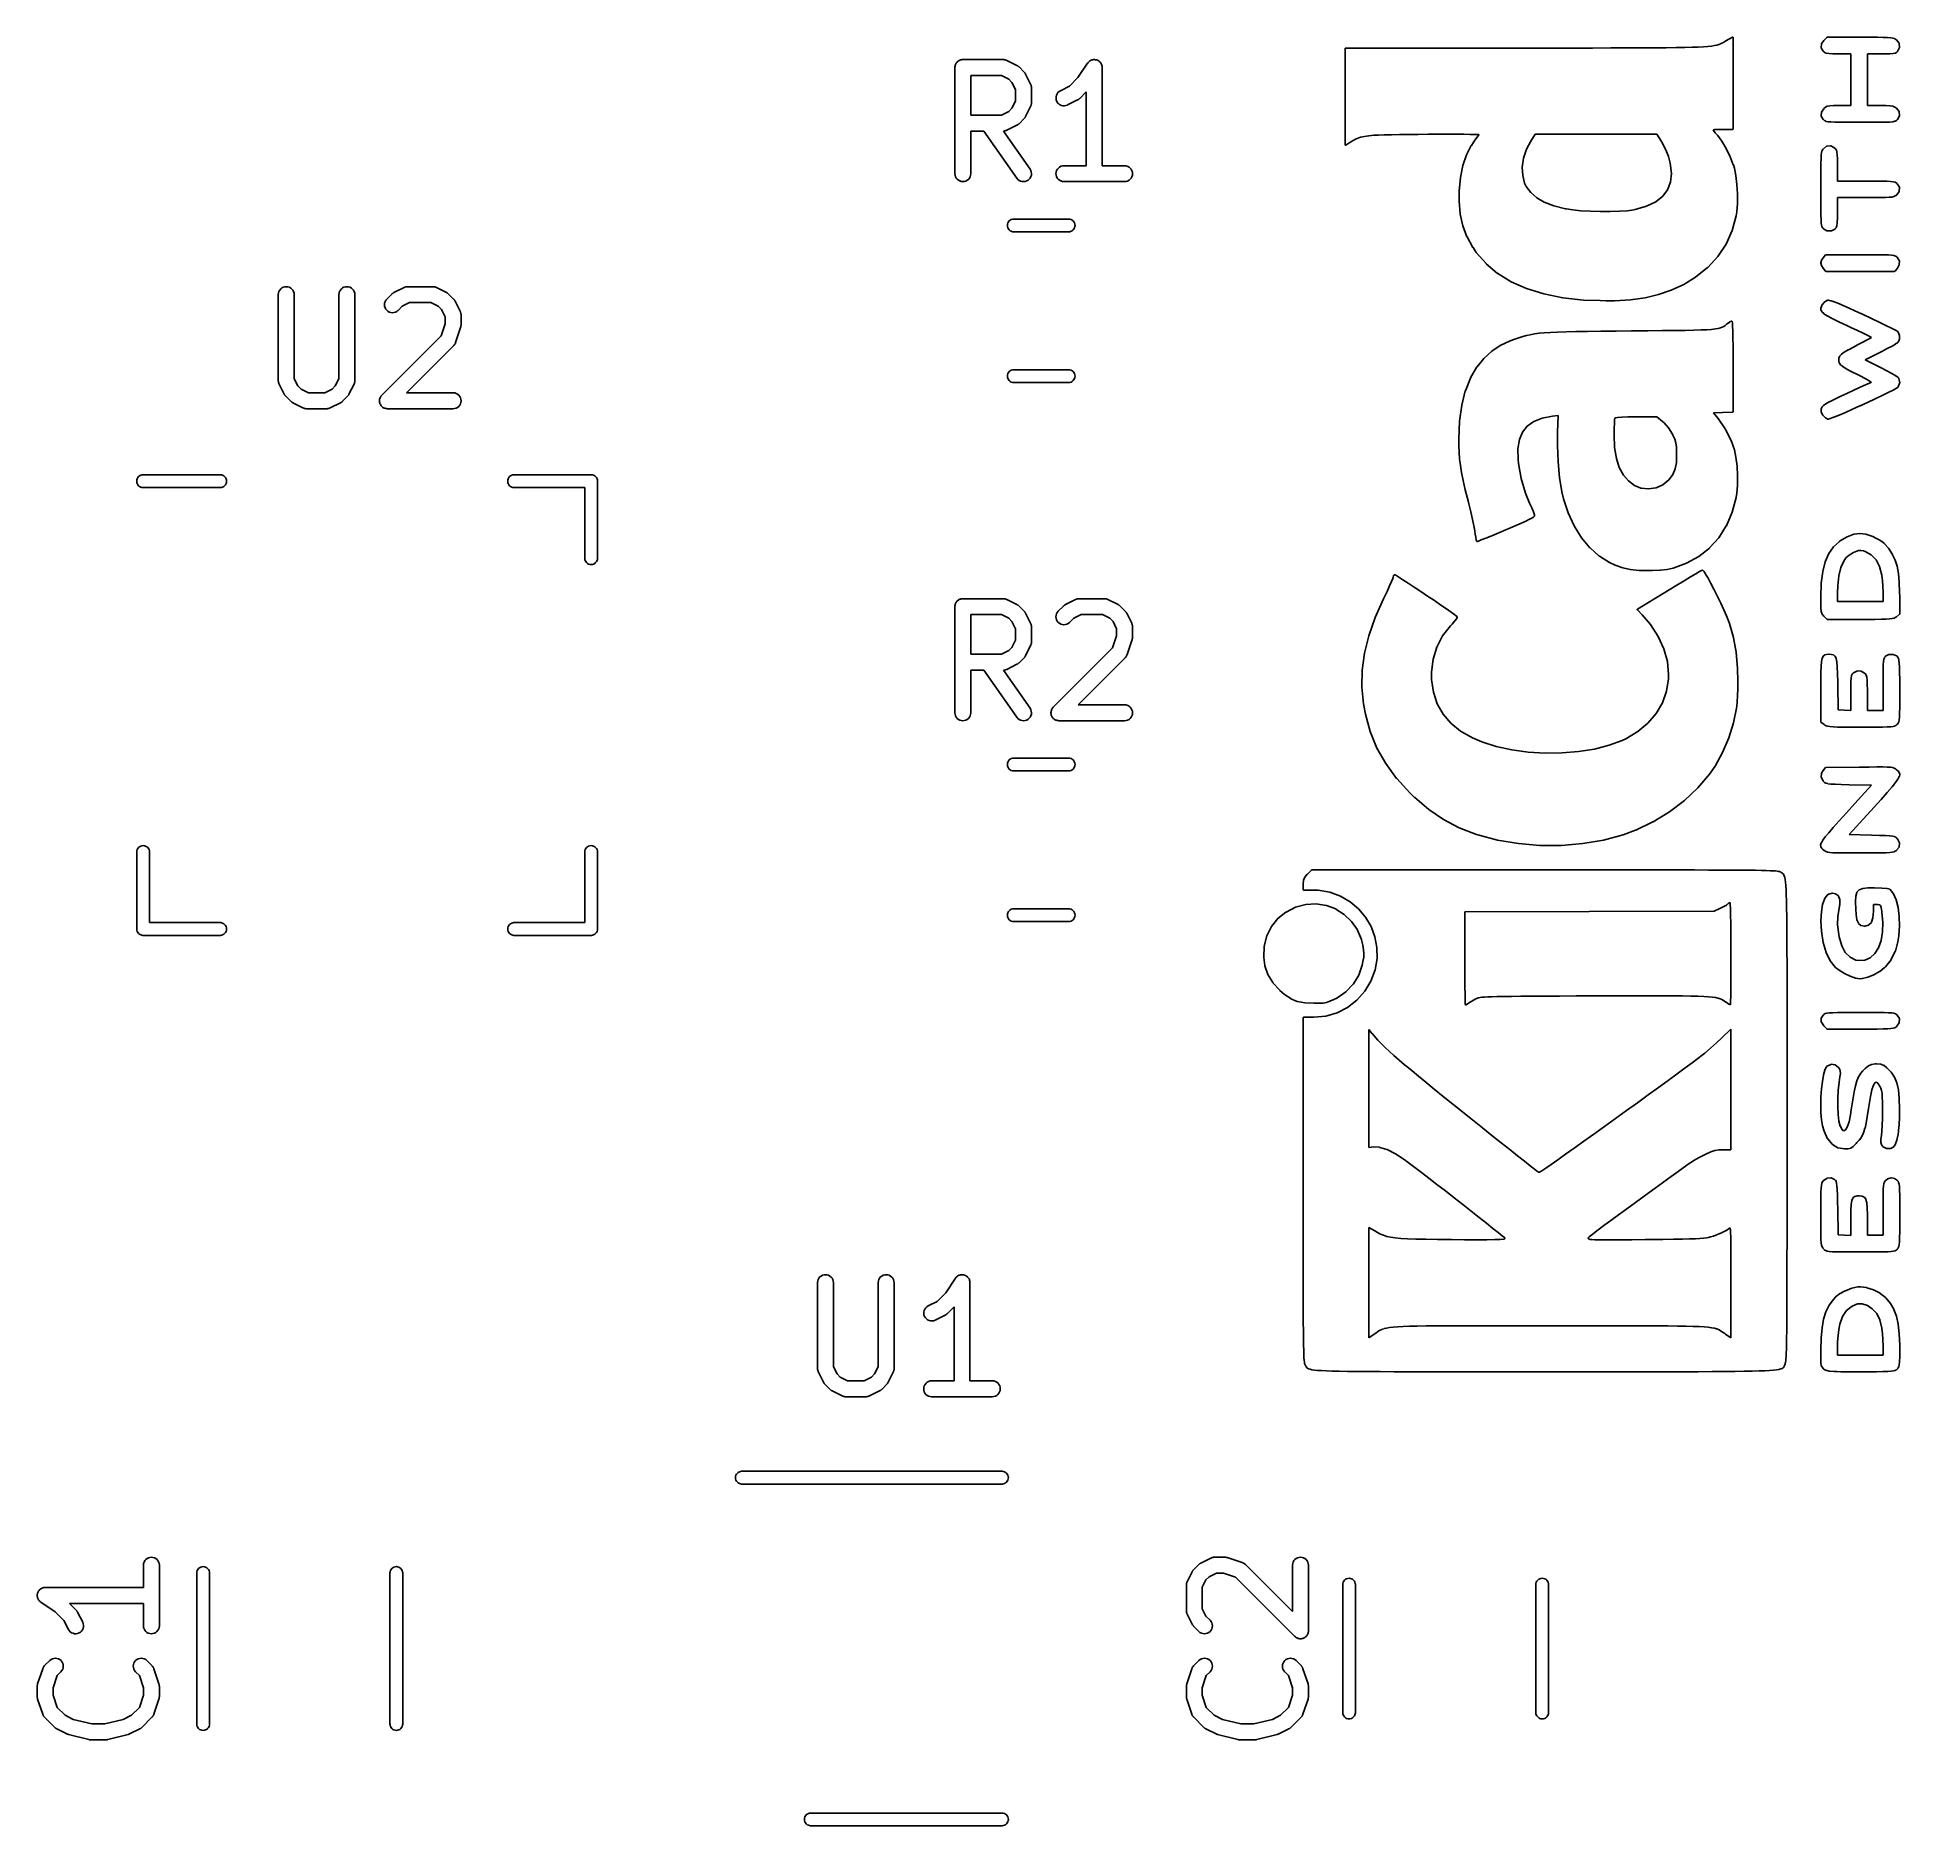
# Model space of a CAD drawing. Extents: x 4.778 to 5.468, y -4.191 to -3.527.
import ezdxf

# ---------------------------------------------------------------- set-up
doc = ezdxf.new("R2010")
doc.units = 0
doc.header["$MEASUREMENT"] = 0
doc.layers.add('BLACK', color=7, linetype='CONTINUOUS')

msp = doc.modelspace()

# ---------------------------------------------------------------- linework, layer by layer
at = {"layer": 'BLACK', "linetype": 'CONTINUOUS'}
for p, q in [((5.40129, -3.52994), (5.40191, -3.5297)), ((5.40191, -3.5297), (5.40248, -3.52944)), ((5.40248, -3.52944), (5.40302, -3.52915)), ((5.40302, -3.52915), (5.4036, -3.52882)), ((5.4036, -3.52882), (5.40396, -3.52861)), ((5.4036, -3.52882), (5.4036, -3.52882)), ((5.40396, -3.52861), (5.40635, -3.52727)), ((5.40396, -3.52861), (5.40396, -3.52861)), ((5.40396, -3.52861), (5.40396, -3.52861)), ((5.40635, -3.52727), (5.40635, -3.52726)), ((5.40635, -3.52726), (5.40636, -3.52726)), ((5.40636, -3.52726), (5.40637, -3.52725)), ((5.40637, -3.52725), (5.40638, -3.52725)), ((5.40638, -3.52725), (5.40639, -3.52725)), ((5.40639, -3.52725), (5.4064, -3.52725)), ((5.4064, -3.52725), (5.40641, -3.52724)), ((5.40641, -3.52724), (5.40642, -3.52724)), ((5.40642, -3.52724), (5.40642, -3.52724)), ((5.40642, -3.52724), (5.40643, -3.52724)), ((5.40643, -3.52724), (5.40645, -3.52724)), ((5.40645, -3.52724), (5.40645, -3.52724)), ((5.40645, -3.52724), (5.40646, -3.52724)), ((5.40646, -3.52724), (5.40647, -3.52724)), ((5.40647, -3.52724), (5.40648, -3.52724)), ((5.40648, -3.52724), (5.40649, -3.52725)), ((5.40649, -3.52725), (5.4065, -3.52725)), ((5.4065, -3.52725), (5.40651, -3.52725)), ((5.40651, -3.52725), (5.40652, -3.52726)), ((5.40652, -3.52726), (5.40653, -3.52726)), ((5.40653, -3.52726), (5.40653, -3.52726)), ((5.40653, -3.52726), (5.40654, -3.52727)), ((5.40654, -3.52727), (5.40655, -3.52727)), ((5.40655, -3.52727), (5.40656, -3.52728)), ((5.40656, -3.52728), (5.40657, -3.52728)), ((5.40657, -3.52728), (5.40658, -3.52729)), ((5.40658, -3.52729), (5.40658, -3.5273)), ((5.40658, -3.5273), (5.40659, -3.5273)), ((5.40659, -3.5273), (5.40659, -3.52731)), ((5.40659, -3.52731), (5.4066, -3.52732)), ((5.4066, -3.52732), (5.40661, -3.52733)), ((5.40661, -3.52733), (5.40661, -3.52733)), ((5.40661, -3.52733), (5.40662, -3.52734)), ((5.40662, -3.52734), (5.40662, -3.52735)), ((5.40662, -3.52735), (5.40663, -3.52736)), ((5.40663, -3.52736), (5.40663, -3.52737)), ((5.40663, -3.52737), (5.40663, -3.52738)), ((5.40663, -3.52738), (5.40663, -3.52739)), ((5.40663, -3.52739), (5.40664, -3.5274)), ((5.40664, -3.5274), (5.40664, -3.52741)), ((5.40664, -3.52741), (5.40664, -3.52741)), ((5.40664, -3.52741), (5.40664, -3.52743)), ((5.40664, -3.52743), (5.40664, -3.52744)), ((5.40664, -3.52744), (5.40664, -3.56122)), ((5.43925, -3.53106), (5.43935, -3.52975)), ((5.43935, -3.52975), (5.43936, -3.52974)), ((5.43935, -3.52975), (5.43935, -3.52975)), ((5.43936, -3.5297), (5.43937, -3.52969)), ((5.43936, -3.52971), (5.43936, -3.5297)), ((5.43936, -3.52972), (5.43936, -3.52971)), ((5.43936, -3.52973), (5.43936, -3.52972)), ((5.43936, -3.52974), (5.43936, -3.52973)), ((5.43937, -3.52968), (5.43938, -3.52967)), ((5.43937, -3.52969), (5.43937, -3.52968)), ((5.43937, -3.52968), (5.43937, -3.52968)), ((5.43938, -3.52967), (5.43939, -3.52966)), ((5.43939, -3.52966), (5.44026, -3.52842)), ((5.44026, -3.52842), (5.44027, -3.52842)), ((5.44027, -3.52842), (5.44028, -3.52841)), ((5.44028, -3.52841), (5.44029, -3.5284)), ((5.44029, -3.5284), (5.44138, -3.52731)), ((5.44138, -3.5273), (5.44139, -3.52729)), ((5.44138, -3.52731), (5.44138, -3.5273)), ((5.44139, -3.52729), (5.44141, -3.52728)), ((5.44141, -3.52728), (5.44143, -3.52727)), ((5.44141, -3.52728), (5.44141, -3.52728)), ((5.44141, -3.52728), (5.44141, -3.52728)), ((5.44143, -3.52727), (5.44144, -3.52726)), ((5.44144, -3.52726), (5.44144, -3.52726)), ((5.44144, -3.52726), (5.44144, -3.52726)), ((5.44144, -3.52726), (5.44146, -3.52726)), ((5.44146, -3.52726), (5.44148, -3.52725)), ((5.44148, -3.52725), (5.44148, -3.52725)), ((5.44148, -3.52725), (5.44148, -3.52725)), ((5.44148, -3.52725), (5.4415, -3.52725)), ((5.4415, -3.52725), (5.44152, -3.52725)), ((5.44152, -3.52725), (5.4537, -3.52725)), ((5.4537, -3.52725), (5.45732, -3.52725)), ((5.45732, -3.52725), (5.45732, -3.52725)), ((5.45732, -3.52725), (5.46015, -3.52726)), ((5.46015, -3.52726), (5.46015, -3.52726)), ((5.46015, -3.52726), (5.46016, -3.52726)), ((5.46016, -3.52726), (5.46232, -3.5273)), ((5.46232, -3.5273), (5.46232, -3.5273)), ((5.46232, -3.5273), (5.46232, -3.5273)), ((5.46232, -3.5273), (5.46232, -3.5273)), ((5.46232, -3.5273), (5.46392, -3.52735)), ((5.46392, -3.52735), (5.46392, -3.52735)), ((5.46392, -3.52735), (5.46392, -3.52735)), ((5.46392, -3.52735), (5.46393, -3.52735)), ((5.46393, -3.52735), (5.46507, -3.52744)), ((5.46507, -3.52744), (5.46507, -3.52744)), ((5.46507, -3.52744), (5.46508, -3.52744)), ((5.46508, -3.52744), (5.46508, -3.52745)), ((5.46508, -3.52745), (5.46587, -3.52758)), ((5.46587, -3.52758), (5.46588, -3.52758)), ((5.46588, -3.52758), (5.46589, -3.52758)), ((5.46589, -3.52758), (5.4659, -3.52758)), ((5.4659, -3.52758), (5.46645, -3.52776)), ((5.46645, -3.52776), (5.46645, -3.52776)), ((5.46645, -3.52776), (5.46647, -3.52777)), ((5.46647, -3.52777), (5.46649, -3.52778)), ((5.46649, -3.52778), (5.46649, -3.52778)), ((5.46649, -3.52778), (5.46649, -3.52778)), ((5.46649, -3.52778), (5.46649, -3.52778)), ((5.46649, -3.52778), (5.4669, -3.52801)), ((5.4669, -3.52801), (5.4669, -3.52801)), ((5.4669, -3.52801), (5.46691, -3.52802)), ((5.46691, -3.52802), (5.46692, -3.52802)), ((5.46692, -3.52802), (5.46717, -3.52821)), ((5.46717, -3.52821), (5.46717, -3.52821)), ((5.46717, -3.52821), (5.46717, -3.52821)), ((5.46717, -3.52821), (5.46718, -3.52822)), ((5.46718, -3.52822), (5.46719, -3.52823)), ((5.46719, -3.52823), (5.4672, -3.52824)), ((5.4672, -3.52824), (5.4672, -3.52824)), ((5.4672, -3.52824), (5.4672, -3.52824)), ((5.4672, -3.52824), (5.46817, -3.52945)), ((5.46817, -3.52945), (5.46817, -3.52945)), ((5.46817, -3.52945), (5.46819, -3.52949)), ((5.46819, -3.52949), (5.4682, -3.52951)), ((5.4682, -3.52951), (5.46821, -3.52952)), ((5.46821, -3.52952), (5.46821, -3.52952)), ((5.46821, -3.52952), (5.46821, -3.52952)), ((5.46821, -3.52952), (5.46821, -3.52955)), ((5.46821, -3.52955), (5.46821, -3.52956)), ((5.46821, -3.52956), (5.46832, -3.53095)), ((5.1185, -3.53681), (5.11868, -3.5366)), ((5.11868, -3.5366), (5.11886, -3.53638)), ((5.11886, -3.53638), (5.11887, -3.53638)), ((5.11887, -3.53638), (5.11888, -3.53637)), ((5.11888, -3.53637), (5.11909, -3.5362)), ((5.11909, -3.5362), (5.11931, -3.53602)), ((5.11931, -3.53602), (5.11932, -3.53602)), ((5.11932, -3.53601), (5.11957, -3.53588)), ((5.11932, -3.53602), (5.11932, -3.53601)), ((5.11957, -3.53588), (5.11982, -3.53575)), ((5.11982, -3.53575), (5.11983, -3.53575)), ((5.11983, -3.53575), (5.11984, -3.53574)), ((5.11984, -3.53574), (5.1201, -3.53566)), ((5.1201, -3.53566), (5.12037, -3.53558)), ((5.12037, -3.53558), (5.12038, -3.53558)), ((5.12038, -3.53558), (5.12039, -3.53558)), ((5.12039, -3.53558), (5.12066, -3.53555)), ((5.12066, -3.53555), (5.12094, -3.53553)), ((5.12094, -3.53553), (5.13594, -3.53553)), ((5.13594, -3.53553), (5.13598, -3.53553)), ((5.13598, -3.53553), (5.13607, -3.53554)), ((5.13607, -3.53554), (5.13615, -3.53553)), ((5.13615, -3.53553), (5.13635, -3.53557)), ((5.13635, -3.53557), (5.13655, -3.53559)), ((5.13655, -3.53559), (5.13664, -3.53562)), ((5.13664, -3.53562), (5.13672, -3.53563)), ((5.13672, -3.53563), (5.13691, -3.5357)), ((5.13691, -3.5357), (5.1371, -3.53577)), ((5.1371, -3.53577), (5.13718, -3.53581)), ((5.13718, -3.53581), (5.13726, -3.53584)), ((5.13726, -3.53584), (5.14101, -3.53771)), ((5.16725, -3.53681), (5.16743, -3.53659)), ((5.16743, -3.53659), (5.16762, -3.53637)), ((5.16762, -3.53637), (5.16785, -3.53619)), ((5.16762, -3.53637), (5.16762, -3.53637)), ((5.16762, -3.53637), (5.16762, -3.53637)), ((5.16785, -3.53619), (5.16807, -3.53601)), ((5.16807, -3.53601), (5.16833, -3.53587)), ((5.16807, -3.53601), (5.16807, -3.53601)), ((5.16807, -3.53601), (5.16807, -3.53601)), ((5.16833, -3.53587), (5.16858, -3.53574)), ((5.16858, -3.53574), (5.16885, -3.53566)), ((5.16858, -3.53574), (5.16858, -3.53574)), ((5.16858, -3.53574), (5.16858, -3.53574)), ((5.16885, -3.53566), (5.16913, -3.53558)), ((5.16913, -3.53558), (5.16913, -3.53558)), ((5.16913, -3.53558), (5.16914, -3.53558)), ((5.16914, -3.53558), (5.16941, -3.53555)), ((5.16941, -3.53555), (5.16971, -3.53553)), ((5.16971, -3.53553), (5.16971, -3.53553)), ((5.16971, -3.53553), (5.16999, -3.53556)), ((5.16971, -3.53553), (5.16971, -3.53553)), ((5.16999, -3.53556), (5.17028, -3.53559)), ((5.17028, -3.53559), (5.17028, -3.53559)), ((5.17028, -3.53559), (5.17028, -3.53559)), ((5.17028, -3.53559), (5.17055, -3.53567)), ((5.17055, -3.53567), (5.17083, -3.53576)), ((5.17083, -3.53576), (5.17083, -3.53576)), ((5.17083, -3.53576), (5.17083, -3.53576)), ((5.17083, -3.53576), (5.17107, -3.53589)), ((5.17107, -3.53589), (5.17134, -3.53603)), ((5.17134, -3.53603), (5.17134, -3.53603)), ((5.17134, -3.53603), (5.17134, -3.53603)), ((5.17134, -3.53603), (5.17155, -3.5362)), ((5.17155, -3.5362), (5.17178, -3.5364)), ((5.17178, -3.5364), (5.17178, -3.5364)), ((5.17178, -3.5364), (5.17178, -3.5364)), ((5.17178, -3.5364), (5.17196, -3.53662)), ((5.17196, -3.53662), (5.17214, -3.53685)), ((5.26269, -3.53142), (5.2627, -3.5314)), ((5.26269, -3.53144), (5.26269, -3.53142)), ((5.26269, -3.56709), (5.26269, -3.53144)), ((5.2627, -3.53138), (5.26271, -3.53137)), ((5.2627, -3.5314), (5.2627, -3.53138)), ((5.2627, -3.5314), (5.2627, -3.5314)), ((5.2627, -3.5314), (5.2627, -3.5314)), ((5.26271, -3.53137), (5.26272, -3.53135)), ((5.26271, -3.53137), (5.26271, -3.53137)), ((5.26271, -3.53137), (5.26271, -3.53137)), ((5.26272, -3.53135), (5.26273, -3.53133)), ((5.26273, -3.53133), (5.26274, -3.53132)), ((5.26273, -3.53133), (5.26273, -3.53133)), ((5.26273, -3.53133), (5.26273, -3.53133)), ((5.26274, -3.53132), (5.26275, -3.5313)), ((5.26275, -3.5313), (5.26277, -3.53129)), ((5.26275, -3.5313), (5.26275, -3.5313)), ((5.26275, -3.5313), (5.26275, -3.5313)), ((5.26277, -3.53129), (5.26278, -3.53128)), ((5.26278, -3.53128), (5.2628, -3.53127)), ((5.26278, -3.53128), (5.26278, -3.53128)), ((5.26278, -3.53128), (5.26278, -3.53128)), ((5.2628, -3.53127), (5.26281, -3.53126)), ((5.26281, -3.53126), (5.26281, -3.53126)), ((5.26281, -3.53126), (5.26282, -3.53126)), ((5.26282, -3.53126), (5.26283, -3.53126)), ((5.26283, -3.53126), (5.26285, -3.53125)), ((5.26285, -3.53125), (5.26285, -3.53125)), ((5.26285, -3.53125), (5.26285, -3.53125)), ((5.26285, -3.53125), (5.26287, -3.53125)), ((5.26287, -3.53125), (5.26289, -3.53125)), ((5.26289, -3.53125), (5.32922, -3.53124)), ((5.32922, -3.53124), (5.32922, -3.53124)), ((5.32922, -3.53124), (5.33845, -3.53124)), ((5.33845, -3.53124), (5.34683, -3.53124)), ((5.34683, -3.53124), (5.35442, -3.53124)), ((5.35442, -3.53124), (5.36124, -3.53123)), ((5.36124, -3.53123), (5.36734, -3.53122)), ((5.36734, -3.53122), (5.37278, -3.5312)), ((5.37278, -3.5312), (5.37758, -3.53117)), ((5.37758, -3.53117), (5.3818, -3.53114)), ((5.37758, -3.53117), (5.37758, -3.53117)), ((5.3818, -3.53114), (5.38548, -3.53109)), ((5.3818, -3.53114), (5.3818, -3.53114)), ((5.38548, -3.53109), (5.38866, -3.53104)), ((5.38548, -3.53109), (5.38548, -3.53109)), ((5.38866, -3.53104), (5.39138, -3.53096)), ((5.39138, -3.53096), (5.39369, -3.53087)), ((5.39369, -3.53087), (5.39563, -3.53077)), ((5.39563, -3.53077), (5.39724, -3.53065)), ((5.39724, -3.53065), (5.39857, -3.5305)), ((5.39857, -3.5305), (5.39966, -3.53034)), ((5.39966, -3.53034), (5.40055, -3.53015)), ((5.40055, -3.53015), (5.40129, -3.52994)), ((5.43925, -3.53107), (5.43925, -3.53106)), ((5.43925, -3.53109), (5.43925, -3.53107)), ((5.43925, -3.53107), (5.43925, -3.53107)), ((5.43925, -3.5311), (5.43925, -3.53109)), ((5.43925, -3.53111), (5.43925, -3.5311)), ((5.43925, -3.5311), (5.43925, -3.5311)), ((5.43925, -3.53112), (5.43925, -3.53111)), ((5.43926, -3.53114), (5.43925, -3.53112)), ((5.43926, -3.53115), (5.43926, -3.53114)), ((5.43926, -3.53114), (5.43926, -3.53114)), ((5.43926, -3.53116), (5.43926, -3.53115)), ((5.43927, -3.53117), (5.43926, -3.53116)), ((5.43927, -3.53118), (5.43927, -3.53117)), ((5.43928, -3.53118), (5.43927, -3.53118)), ((5.43927, -3.53118), (5.43927, -3.53118)), ((5.44006, -3.53244), (5.43928, -3.53118)), ((5.44006, -3.53245), (5.44006, -3.53244)), ((5.44007, -3.53245), (5.44006, -3.53245)), ((5.44007, -3.53246), (5.44007, -3.53245)), ((5.44008, -3.53247), (5.44007, -3.53246)), ((5.44009, -3.53247), (5.44008, -3.53247)), ((5.44009, -3.53248), (5.44009, -3.53247)), ((5.44048, -3.53281), (5.44009, -3.53248)), ((5.44009, -3.53248), (5.44009, -3.53248)), ((5.44049, -3.53282), (5.44048, -3.53281)), ((5.44048, -3.53281), (5.44048, -3.53281)), ((5.4405, -3.53282), (5.44049, -3.53282)), ((5.44051, -3.53283), (5.4405, -3.53282)), ((5.44052, -3.53283), (5.44051, -3.53283)), ((5.44052, -3.53284), (5.44052, -3.53283)), ((5.44115, -3.53313), (5.44052, -3.53284)), ((5.44052, -3.53284), (5.44052, -3.53284)), ((5.44116, -3.53313), (5.44115, -3.53313)), ((5.44115, -3.53313), (5.44115, -3.53313)), ((5.44117, -3.53314), (5.44116, -3.53313)), ((5.44119, -3.53314), (5.44117, -3.53314)), ((5.4412, -3.53315), (5.44119, -3.53314)), ((5.44119, -3.53314), (5.44119, -3.53314)), ((5.44119, -3.53314), (5.44119, -3.53314)), ((5.44214, -3.53332), (5.4412, -3.53315)), ((5.44215, -3.53332), (5.44214, -3.53332)), ((5.44216, -3.53332), (5.44215, -3.53332)), ((5.44217, -3.53332), (5.44216, -3.53332)), ((5.44362, -3.5334), (5.44217, -3.53332)), ((5.44363, -3.5334), (5.44362, -3.5334)), ((5.44362, -3.5334), (5.44362, -3.5334)), ((5.44362, -3.5334), (5.44362, -3.5334)), ((5.44577, -3.53342), (5.44363, -3.5334)), ((5.45025, -3.53342), (5.44577, -3.53342)), ((5.45025, -3.55258), (5.45025, -3.53342)), ((5.46153, -3.53342), (5.45642, -3.53342)), ((5.45642, -3.53342), (5.45642, -3.55258)), ((5.46294, -3.53342), (5.46153, -3.53342)), ((5.46477, -3.53339), (5.46294, -3.53342)), ((5.46294, -3.53342), (5.46294, -3.53342)), ((5.46294, -3.53342), (5.46294, -3.53342)), ((5.46478, -3.53339), (5.46477, -3.53339)), ((5.46477, -3.53339), (5.46477, -3.53339)), ((5.46477, -3.53339), (5.46477, -3.53339)), ((5.46598, -3.5333), (5.46478, -3.53339)), ((5.46599, -3.5333), (5.46598, -3.5333)), ((5.46601, -3.5333), (5.46599, -3.5333)), ((5.46676, -3.53313), (5.46601, -3.5333)), ((5.46601, -3.5333), (5.46601, -3.5333)), ((5.46677, -3.53312), (5.46676, -3.53313)), ((5.46678, -3.53312), (5.46677, -3.53312)), ((5.46679, -3.53312), (5.46678, -3.53312)), ((5.4668, -3.53311), (5.46679, -3.53311)), ((5.46679, -3.53311), (5.46679, -3.53312)), ((5.46681, -3.5331), (5.4668, -3.53311)), ((5.46682, -3.5331), (5.46681, -3.5331)), ((5.46728, -3.53282), (5.46682, -3.5331)), ((5.46729, -3.53282), (5.46728, -3.53282)), ((5.4673, -3.53281), (5.46729, -3.53282)), ((5.46731, -3.5328), (5.4673, -3.53281)), ((5.46732, -3.53279), (5.46731, -3.5328)), ((5.46731, -3.5328), (5.46731, -3.5328)), ((5.46733, -3.53278), (5.46732, -3.53279)), ((5.46768, -3.53236), (5.46733, -3.53278)), ((5.46733, -3.53278), (5.46733, -3.53278)), ((5.46769, -3.53235), (5.46768, -3.53236)), ((5.46768, -3.53236), (5.46768, -3.53236)), ((5.4677, -3.53234), (5.46769, -3.53235)), ((5.46771, -3.53232), (5.4677, -3.53233)), ((5.4677, -3.53233), (5.4677, -3.53234)), ((5.4683, -3.53105), (5.46771, -3.53232)), ((5.46771, -3.53232), (5.46771, -3.53232)), ((5.46771, -3.53232), (5.46771, -3.53232)), ((5.46831, -3.53104), (5.4683, -3.53105)), ((5.46832, -3.531), (5.46831, -3.53101)), ((5.46831, -3.53101), (5.46831, -3.53102)), ((5.46831, -3.53102), (5.46831, -3.53103)), ((5.46831, -3.53103), (5.46831, -3.53104)), ((5.46832, -3.53095), (5.46832, -3.53095)), ((5.46832, -3.53095), (5.46832, -3.53096)), ((5.46832, -3.53096), (5.46832, -3.53097)), ((5.46832, -3.53097), (5.46832, -3.53098)), ((5.46832, -3.53098), (5.46832, -3.53099)), ((5.46832, -3.53099), (5.46832, -3.531)), ((5.11799, -3.53844), (5.11802, -3.53816)), ((5.11799, -3.53846), (5.11799, -3.53844)), ((5.11799, -3.53848), (5.11799, -3.53846)), ((5.11799, -3.53846), (5.11799, -3.53846)), ((5.11799, -3.53846), (5.11799, -3.53846)), ((5.11799, -3.57785), (5.11799, -3.53848)), ((5.11802, -3.53816), (5.11805, -3.53789)), ((5.11805, -3.53787), (5.11814, -3.5376)), ((5.11805, -3.53788), (5.11805, -3.53787)), ((5.11805, -3.53789), (5.11805, -3.53788)), ((5.11814, -3.5376), (5.11822, -3.53734)), ((5.11822, -3.53733), (5.11823, -3.53732)), ((5.11822, -3.53734), (5.11822, -3.53733)), ((5.11823, -3.53732), (5.11836, -3.53707)), ((5.11836, -3.53707), (5.11849, -3.53683)), ((5.11849, -3.53683), (5.1185, -3.53682)), ((5.1185, -3.53682), (5.1185, -3.53681)), ((5.12389, -3.54143), (5.12389, -3.55615)), ((5.13524, -3.54143), (5.12389, -3.54143)), ((5.13794, -3.54278), (5.13524, -3.54143)), ((5.13914, -3.54398), (5.13794, -3.54278)), ((5.14101, -3.53771), (5.14105, -3.53773)), ((5.14105, -3.53773), (5.14119, -3.53782)), ((5.14119, -3.53782), (5.14133, -3.5379)), ((5.14133, -3.5379), (5.14143, -3.53798)), ((5.14143, -3.53798), (5.14153, -3.53805)), ((5.14153, -3.53805), (5.14165, -3.53816)), ((5.14165, -3.53816), (5.14178, -3.53827)), ((5.14178, -3.53827), (5.14365, -3.54014)), ((5.14365, -3.54014), (5.14368, -3.54017)), ((5.14368, -3.54017), (5.14378, -3.5403)), ((5.14378, -3.5403), (5.1439, -3.54042)), ((5.1439, -3.54042), (5.14396, -3.54052)), ((5.14396, -3.54052), (5.14404, -3.54062)), ((5.14404, -3.54062), (5.14412, -3.54077)), ((5.14412, -3.54077), (5.1442, -3.54091)), ((5.1442, -3.54091), (5.14608, -3.54466)), ((5.16044, -3.54543), (5.16364, -3.54222)), ((5.16364, -3.54222), (5.16723, -3.53684)), ((5.16723, -3.53684), (5.16725, -3.53681)), ((5.16725, -3.53681), (5.16725, -3.53681)), ((5.16725, -3.53681), (5.16725, -3.53681)), ((5.16725, -3.53681), (5.16725, -3.53681)), ((5.17214, -3.53685), (5.17215, -3.53685)), ((5.17215, -3.53685), (5.17215, -3.53685)), ((5.17215, -3.53685), (5.17228, -3.5371)), ((5.17228, -3.5371), (5.17241, -3.53735)), ((5.17241, -3.53735), (5.17242, -3.53736)), ((5.17242, -3.53736), (5.17242, -3.53736)), ((5.17242, -3.53736), (5.1725, -3.53762)), ((5.1725, -3.53762), (5.17258, -3.53791)), ((5.17258, -3.53791), (5.17258, -3.53791)), ((5.17258, -3.53791), (5.17258, -3.53791)), ((5.17258, -3.53791), (5.17261, -3.5382)), ((5.17261, -3.5382), (5.17264, -3.53848)), ((5.17264, -3.53848), (5.17264, -3.5749)), ((5.14049, -3.54668), (5.13914, -3.54398)), ((5.14049, -3.55091), (5.14049, -3.54668)), ((5.14608, -3.54466), (5.1461, -3.5447)), ((5.1461, -3.5447), (5.14613, -3.54478)), ((5.14613, -3.54478), (5.14617, -3.54485)), ((5.14617, -3.54485), (5.14623, -3.54505)), ((5.14623, -3.54505), (5.1463, -3.54524)), ((5.1463, -3.54524), (5.14631, -3.54532)), ((5.14631, -3.54532), (5.14633, -3.54541)), ((5.14633, -3.54541), (5.14635, -3.54561)), ((5.14635, -3.54561), (5.14639, -3.54581)), ((5.14639, -3.54581), (5.14638, -3.54589)), ((5.14638, -3.54589), (5.14639, -3.54598)), ((5.14639, -3.54598), (5.14639, -3.5516)), ((5.15549, -3.54992), (5.15551, -3.54935)), ((5.15558, -3.55049), (5.15549, -3.54992)), ((5.15551, -3.54935), (5.15564, -3.54878)), ((5.15579, -3.55103), (5.15558, -3.55049)), ((5.15564, -3.54878), (5.15588, -3.54826)), ((5.15588, -3.54826), (5.15621, -3.54779)), ((5.15621, -3.54779), (5.15663, -3.54739)), ((5.15663, -3.54739), (5.15712, -3.54709)), ((5.15712, -3.54709), (5.16044, -3.54543)), ((5.16351, -3.55049), (5.15976, -3.55237)), ((5.16365, -3.55041), (5.16351, -3.55049)), ((5.16379, -3.55033), (5.16365, -3.55041)), ((5.16389, -3.55025), (5.16379, -3.55033)), ((5.16399, -3.55019), (5.16389, -3.55025)), ((5.16411, -3.55007), (5.16399, -3.55019)), ((5.16424, -3.54997), (5.16411, -3.55007)), ((5.16427, -3.54994), (5.16424, -3.54997)), ((5.16673, -3.54748), (5.16427, -3.54994)), ((5.16673, -3.5749), (5.16673, -3.54748)), ((5.12389, -3.55615), (5.13524, -3.55615)), ((5.13524, -3.55615), (5.13794, -3.5548)), ((5.13794, -3.5548), (5.13914, -3.5536)), ((5.13914, -3.5536), (5.14049, -3.55091)), ((5.14365, -3.55744), (5.14178, -3.55932)), ((5.14376, -3.55731), (5.14365, -3.55744)), ((5.14387, -3.55719), (5.14376, -3.55731)), ((5.14394, -3.55709), (5.14387, -3.55719)), ((5.14402, -3.557), (5.14394, -3.55709)), ((5.1441, -3.55685), (5.14402, -3.557)), ((5.14419, -3.55671), (5.1441, -3.55685)), ((5.1442, -3.55667), (5.14419, -3.55671)), ((5.14608, -3.55292), (5.1442, -3.55667)), ((5.14611, -3.55284), (5.14608, -3.55292)), ((5.14615, -3.55277), (5.14611, -3.55284)), ((5.14621, -3.55257), (5.14615, -3.55277)), ((5.14629, -3.55239), (5.14621, -3.55257)), ((5.1463, -3.5523), (5.14629, -3.55239)), ((5.14633, -3.55222), (5.1463, -3.5523)), ((5.14635, -3.55202), (5.14633, -3.55222)), ((5.14638, -3.55182), (5.14635, -3.55202)), ((5.14639, -3.55164), (5.14638, -3.55173)), ((5.14638, -3.55173), (5.14638, -3.55182)), ((5.14639, -3.5516), (5.14639, -3.55164)), ((5.15609, -3.55152), (5.15579, -3.55103)), ((5.15648, -3.55194), (5.15609, -3.55152)), ((5.15695, -3.55228), (5.15648, -3.55194)), ((5.15747, -3.55252), (5.15695, -3.55228)), ((5.15803, -3.55265), (5.15747, -3.55252)), ((5.15861, -3.55268), (5.15803, -3.55265)), ((5.15918, -3.55259), (5.15861, -3.55268)), ((5.15972, -3.55239), (5.15918, -3.55259)), ((5.15976, -3.55237), (5.15972, -3.55239)), ((5.43925, -3.5564), (5.43935, -3.55509)), ((5.43925, -3.55642), (5.43925, -3.5564)), ((5.43925, -3.5564), (5.43925, -3.5564)), ((5.43925, -3.5564), (5.43925, -3.5564)), ((5.43925, -3.55643), (5.43925, -3.55642)), ((5.43925, -3.55644), (5.43925, -3.55643)), ((5.43925, -3.55646), (5.43925, -3.55644)), ((5.43925, -3.55644), (5.43925, -3.55644)), ((5.43926, -3.55647), (5.43925, -3.55646)), ((5.43926, -3.55648), (5.43926, -3.55647)), ((5.43926, -3.55649), (5.43926, -3.55648)), ((5.43926, -3.55648), (5.43926, -3.55648)), ((5.43927, -3.55651), (5.43926, -3.55649)), ((5.43928, -3.55652), (5.43927, -3.55651)), ((5.43927, -3.55651), (5.43927, -3.55651)), ((5.43927, -3.55651), (5.43927, -3.55651)), ((5.44006, -3.55777), (5.43928, -3.55652)), ((5.43935, -3.55509), (5.43936, -3.55507)), ((5.43935, -3.55509), (5.43935, -3.55509)), ((5.43936, -3.55504), (5.43937, -3.55502)), ((5.43936, -3.55505), (5.43936, -3.55504)), ((5.43936, -3.55506), (5.43936, -3.55505)), ((5.43936, -3.55505), (5.43936, -3.55505)), ((5.43936, -3.55507), (5.43936, -3.55506)), ((5.43937, -3.55501), (5.43938, -3.555)), ((5.43937, -3.55502), (5.43937, -3.55501)), ((5.43937, -3.55502), (5.43937, -3.55502)), ((5.43938, -3.555), (5.43939, -3.55499)), ((5.43939, -3.55499), (5.44026, -3.55375)), ((5.44026, -3.55375), (5.44027, -3.55375)), ((5.44027, -3.55375), (5.44028, -3.55374)), ((5.44027, -3.55375), (5.44027, -3.55375)), ((5.44027, -3.55375), (5.44027, -3.55375)), ((5.44028, -3.55374), (5.44029, -3.55372)), ((5.44029, -3.55372), (5.44086, -3.55322)), ((5.44029, -3.55372), (5.44029, -3.55372)), ((5.44029, -3.55372), (5.44029, -3.55372)), ((5.44086, -3.55322), (5.44087, -3.55321)), ((5.44086, -3.55322), (5.44086, -3.55322)), ((5.44086, -3.55322), (5.44086, -3.55322)), ((5.44087, -3.55321), (5.44088, -3.55321)), ((5.44088, -3.55321), (5.44089, -3.5532)), ((5.44089, -3.5532), (5.4409, -3.5532)), ((5.4409, -3.55319), (5.44152, -3.55287)), ((5.4409, -3.5532), (5.4409, -3.55319)), ((5.44152, -3.55287), (5.44153, -3.55287)), ((5.44153, -3.55287), (5.44153, -3.55287)), ((5.44153, -3.55287), (5.44154, -3.55287)), ((5.44154, -3.55287), (5.44155, -3.55286)), ((5.44155, -3.55286), (5.44156, -3.55286)), ((5.44156, -3.55286), (5.44157, -3.55286)), ((5.44157, -3.55286), (5.44246, -3.55268)), ((5.44157, -3.55286), (5.44157, -3.55286)), ((5.44246, -3.55268), (5.44247, -3.55268)), ((5.44247, -3.55268), (5.44248, -3.55268)), ((5.44248, -3.55268), (5.44249, -3.55268)), ((5.44249, -3.55268), (5.44385, -3.5526)), ((5.44385, -3.5526), (5.44385, -3.5526)), ((5.44385, -3.5526), (5.44386, -3.5526)), ((5.44386, -3.5526), (5.4459, -3.55258)), ((5.44386, -3.5526), (5.44386, -3.5526)), ((5.4459, -3.55258), (5.45025, -3.55258)), ((5.45642, -3.55258), (5.46105, -3.55258)), ((5.46105, -3.55258), (5.46326, -3.5526)), ((5.46326, -3.5526), (5.46326, -3.5526)), ((5.46326, -3.5526), (5.46327, -3.5526)), ((5.46327, -3.5526), (5.46327, -3.5526)), ((5.46327, -3.5526), (5.46479, -3.55268)), ((5.46479, -3.55268), (5.46479, -3.55268)), ((5.46479, -3.55268), (5.4648, -3.55268)), ((5.4648, -3.55268), (5.46481, -3.55268)), ((5.46481, -3.55268), (5.46583, -3.55286)), ((5.46583, -3.55286), (5.46584, -3.55286)), ((5.46584, -3.55286), (5.46584, -3.55286)), ((5.46584, -3.55286), (5.46584, -3.55286)), ((5.46584, -3.55286), (5.46586, -3.55286)), ((5.46586, -3.55286), (5.46587, -3.55287)), ((5.46587, -3.55287), (5.46587, -3.55287)), ((5.46587, -3.55287), (5.46588, -3.55287)), ((5.46588, -3.55287), (5.4666, -3.55316)), ((5.4666, -3.55316), (5.46661, -3.55316)), ((5.46661, -3.55316), (5.46661, -3.55316)), ((5.46661, -3.55316), (5.46661, -3.55316)), ((5.46661, -3.55316), (5.46662, -3.55317)), ((5.46662, -3.55317), (5.46664, -3.55318)), ((5.46664, -3.55318), (5.46664, -3.55318)), ((5.46664, -3.55318), (5.46664, -3.55318)), ((5.46664, -3.55318), (5.46716, -3.55354)), ((5.46716, -3.55354), (5.46716, -3.55354)), ((5.46716, -3.55354), (5.46717, -3.55354)), ((5.46717, -3.55354), (5.46718, -3.55355)), ((5.46718, -3.55355), (5.46719, -3.55356)), ((5.46719, -3.55356), (5.46719, -3.55356)), ((5.46719, -3.55356), (5.4672, -3.55357)), ((5.4672, -3.55357), (5.46721, -3.55358)), ((5.46721, -3.55358), (5.46817, -3.55479)), ((5.4683, -3.55638), (5.46762, -3.5577)), ((5.46817, -3.55479), (5.46817, -3.5548)), ((5.46817, -3.5548), (5.46818, -3.55481)), ((5.46818, -3.55481), (5.46819, -3.55483)), ((5.46819, -3.55483), (5.46819, -3.55483)), ((5.46819, -3.55483), (5.46819, -3.55483)), ((5.46819, -3.55483), (5.4682, -3.55485)), ((5.4682, -3.55485), (5.46821, -3.55486)), ((5.46821, -3.55486), (5.46821, -3.55486)), ((5.46821, -3.55486), (5.46821, -3.55486)), ((5.46821, -3.55486), (5.46821, -3.55488)), ((5.46821, -3.55488), (5.46821, -3.5549)), ((5.46821, -3.5549), (5.46833, -3.55628)), ((5.46831, -3.55637), (5.4683, -3.55638)), ((5.46832, -3.55635), (5.46831, -3.55637)), ((5.46833, -3.55632), (5.46832, -3.55633)), ((5.46832, -3.55633), (5.46832, -3.55635)), ((5.46832, -3.55635), (5.46832, -3.55635)), ((5.46832, -3.55635), (5.46832, -3.55635)), ((5.46833, -3.55628), (5.46833, -3.55628)), ((5.46833, -3.55628), (5.46833, -3.55629)), ((5.46833, -3.55629), (5.46833, -3.55631)), ((5.46833, -3.55631), (5.46833, -3.55631)), ((5.46833, -3.55631), (5.46833, -3.55632)), ((5.12878, -3.56205), (5.12389, -3.56205)), ((5.12389, -3.56205), (5.12389, -3.57785)), ((5.14102, -3.57954), (5.12878, -3.56205)), ((5.13603, -3.56205), (5.13598, -3.56205)), ((5.13598, -3.56205), (5.14586, -3.57616)), ((5.13611, -3.56205), (5.13603, -3.56205)), ((5.13631, -3.56202), (5.13611, -3.56205)), ((5.13651, -3.562), (5.13631, -3.56202)), ((5.1366, -3.56197), (5.13651, -3.562)), ((5.13668, -3.56196), (5.1366, -3.56197)), ((5.13687, -3.56189), (5.13668, -3.56196)), ((5.13706, -3.56183), (5.13687, -3.56189)), ((5.13714, -3.56179), (5.13706, -3.56183)), ((5.13722, -3.56176), (5.13714, -3.56179)), ((5.13726, -3.56174), (5.13722, -3.56176)), ((5.14101, -3.55987), (5.13726, -3.56174)), ((5.14115, -3.55978), (5.14101, -3.55987)), ((5.1413, -3.5597), (5.14115, -3.55978)), ((5.14139, -3.55963), (5.1413, -3.5597)), ((5.1415, -3.55956), (5.14139, -3.55963)), ((5.14162, -3.55945), (5.1415, -3.55956)), ((5.14175, -3.55934), (5.14162, -3.55945)), ((5.14178, -3.55932), (5.14175, -3.55934)), ((5.26845, -3.56434), (5.26662, -3.56503)), ((5.27059, -3.56389), (5.26845, -3.56434)), ((5.27335, -3.5636), (5.27059, -3.56389)), ((5.27362, -3.56358), (5.27335, -3.5636)), ((5.27511, -3.56351), (5.27362, -3.56358)), ((5.27723, -3.56344), (5.27511, -3.56351)), ((5.27987, -3.56339), (5.27723, -3.56344)), ((5.28292, -3.56334), (5.27987, -3.56339)), ((5.27987, -3.56339), (5.27987, -3.56339)), ((5.28293, -3.56334), (5.28292, -3.56334)), ((5.28628, -3.56329), (5.28293, -3.56334)), ((5.28983, -3.56326), (5.28628, -3.56329)), ((5.28628, -3.56329), (5.28628, -3.56329)), ((5.29347, -3.56324), (5.28983, -3.56326)), ((5.28983, -3.56326), (5.28983, -3.56326)), ((5.29708, -3.56322), (5.29347, -3.56324)), ((5.29347, -3.56324), (5.29347, -3.56324)), ((5.30057, -3.56322), (5.29708, -3.56322)), ((5.30381, -3.56322), (5.30057, -3.56322)), ((5.30671, -3.56324), (5.30381, -3.56322)), ((5.30381, -3.56322), (5.30381, -3.56322)), ((5.30915, -3.56326), (5.30671, -3.56324)), ((5.30671, -3.56324), (5.30671, -3.56324)), ((5.31103, -3.5633), (5.30915, -3.56326)), ((5.31088, -3.56543), (5.31174, -3.56428)), ((5.31222, -3.56335), (5.31103, -3.5633)), ((5.31174, -3.56428), (5.31233, -3.56344)), ((5.31236, -3.56337), (5.31222, -3.56335)), ((5.31233, -3.56344), (5.31236, -3.56337)), ((5.3332, -3.5632), (5.33155, -3.56575)), ((5.37827, -3.5632), (5.3332, -3.5632)), ((5.38003, -3.56588), (5.37827, -3.5632)), ((5.39968, -3.56152), (5.39919, -3.5616)), ((5.39919, -3.5616), (5.39932, -3.56182)), ((5.39932, -3.56182), (5.40001, -3.56271)), ((5.40097, -3.56145), (5.39968, -3.56152)), ((5.40001, -3.56271), (5.40077, -3.5636)), ((5.40077, -3.5636), (5.40078, -3.5636)), ((5.40078, -3.5636), (5.40078, -3.5636)), ((5.40078, -3.5636), (5.40078, -3.56361)), ((5.40078, -3.56361), (5.40239, -3.56576)), ((5.40267, -3.56142), (5.40097, -3.56145)), ((5.40644, -3.56142), (5.40267, -3.56142)), ((5.40646, -3.56142), (5.40644, -3.56142)), ((5.40648, -3.56142), (5.40646, -3.56142)), ((5.4065, -3.56141), (5.40648, -3.56142)), ((5.40648, -3.56142), (5.40648, -3.56142)), ((5.40648, -3.56142), (5.40648, -3.56142)), ((5.40652, -3.5614), (5.4065, -3.56141)), ((5.40654, -3.5614), (5.40652, -3.5614)), ((5.40652, -3.5614), (5.40652, -3.5614)), ((5.40652, -3.5614), (5.40652, -3.5614)), ((5.40655, -3.56139), (5.40654, -3.5614)), ((5.40657, -3.56137), (5.40655, -3.56139)), ((5.40655, -3.56139), (5.40655, -3.56139)), ((5.40655, -3.56139), (5.40655, -3.56139)), ((5.40658, -3.56136), (5.40657, -3.56137)), ((5.40659, -3.56135), (5.40658, -3.56136)), ((5.40658, -3.56136), (5.40658, -3.56136)), ((5.40658, -3.56136), (5.40658, -3.56136)), ((5.40661, -3.56133), (5.40659, -3.56135)), ((5.40662, -3.56132), (5.40661, -3.56133)), ((5.40661, -3.56133), (5.40661, -3.56133)), ((5.40661, -3.56133), (5.40661, -3.56133)), ((5.40663, -3.5613), (5.40662, -3.56132)), ((5.40664, -3.56126), (5.40663, -3.56128)), ((5.40663, -3.56128), (5.40663, -3.5613)), ((5.40663, -3.5613), (5.40663, -3.5613)), ((5.40663, -3.5613), (5.40663, -3.5613)), ((5.40664, -3.56122), (5.40664, -3.56124)), ((5.40664, -3.56124), (5.40664, -3.56126)), ((5.40664, -3.56126), (5.40664, -3.56126)), ((5.40664, -3.56126), (5.40664, -3.56126)), ((5.44006, -3.55778), (5.44006, -3.55777)), ((5.44007, -3.55779), (5.44006, -3.55778)), ((5.44006, -3.55778), (5.44006, -3.55778)), ((5.44008, -3.5578), (5.44007, -3.55779)), ((5.44008, -3.55781), (5.44008, -3.5578)), ((5.44009, -3.55781), (5.44008, -3.55781)), ((5.44033, -3.55803), (5.44009, -3.55781)), ((5.44009, -3.55781), (5.44009, -3.55781)), ((5.44035, -3.55804), (5.44033, -3.55803)), ((5.44036, -3.55805), (5.44035, -3.55804)), ((5.44036, -3.55806), (5.44036, -3.55805)), ((5.44069, -3.55826), (5.44036, -3.55806)), ((5.4407, -3.55827), (5.44069, -3.55826)), ((5.44069, -3.55826), (5.44069, -3.55826)), ((5.44069, -3.55826), (5.44069, -3.55826)), ((5.44072, -3.55827), (5.4407, -3.55827)), ((5.44119, -3.55844), (5.44072, -3.55827)), ((5.44072, -3.55827), (5.44072, -3.55827)), ((5.44072, -3.55827), (5.44072, -3.55827)), ((5.44072, -3.55827), (5.44072, -3.55827)), ((5.4412, -3.55844), (5.44119, -3.55844)), ((5.44121, -3.55844), (5.4412, -3.55844)), ((5.44122, -3.55844), (5.44121, -3.55844)), ((5.4419, -3.55857), (5.44122, -3.55844)), ((5.44191, -3.55857), (5.4419, -3.55857)), ((5.44192, -3.55857), (5.44191, -3.55857)), ((5.44292, -3.55866), (5.44192, -3.55857)), ((5.44192, -3.55857), (5.44192, -3.55857)), ((5.44431, -3.55873), (5.44292, -3.55866)), ((5.44292, -3.55866), (5.44292, -3.55866)), ((5.44292, -3.55866), (5.44292, -3.55866)), ((5.44292, -3.55866), (5.44292, -3.55866)), ((5.44617, -3.55877), (5.44431, -3.55873)), ((5.44431, -3.55873), (5.44431, -3.55873)), ((5.44431, -3.55873), (5.44431, -3.55873)), ((5.44431, -3.55873), (5.44431, -3.55873)), ((5.44859, -3.55879), (5.44617, -3.55877)), ((5.44617, -3.55877), (5.44617, -3.55877)), ((5.45164, -3.55879), (5.44859, -3.55879)), ((5.44859, -3.55879), (5.44859, -3.55879)), ((5.45542, -3.55878), (5.45164, -3.55879)), ((5.45164, -3.55879), (5.45164, -3.55879)), ((5.46, -3.55876), (5.45542, -3.55878)), ((5.45542, -3.55878), (5.45542, -3.55878)), ((5.46056, -3.55876), (5.46, -3.55876)), ((5.46, -3.55876), (5.46, -3.55876)), ((5.46299, -3.55874), (5.46056, -3.55876)), ((5.46056, -3.55876), (5.46056, -3.55876)), ((5.463, -3.55874), (5.46299, -3.55874)), ((5.46299, -3.55874), (5.46299, -3.55874)), ((5.46299, -3.55874), (5.46299, -3.55874)), ((5.46472, -3.55869), (5.463, -3.55874)), ((5.46473, -3.55869), (5.46472, -3.55869)), ((5.46472, -3.55869), (5.46472, -3.55869)), ((5.46472, -3.55869), (5.46472, -3.55869)), ((5.46588, -3.55859), (5.46473, -3.55869)), ((5.46589, -3.55858), (5.46588, -3.55859)), ((5.46591, -3.55858), (5.46589, -3.55858)), ((5.46665, -3.55841), (5.46591, -3.55858)), ((5.46591, -3.55858), (5.46591, -3.55858)), ((5.46666, -3.55841), (5.46665, -3.55841)), ((5.46668, -3.55841), (5.46666, -3.55841)), ((5.46666, -3.55841), (5.46666, -3.55841)), ((5.46669, -3.5584), (5.46668, -3.55841)), ((5.4667, -3.5584), (5.46669, -3.5584)), ((5.46669, -3.5584), (5.46669, -3.5584)), ((5.46718, -3.55814), (5.4667, -3.5584)), ((5.4667, -3.5584), (5.4667, -3.5584)), ((5.46719, -3.55813), (5.46718, -3.55814)), ((5.46718, -3.55814), (5.46718, -3.55814)), ((5.4672, -3.55813), (5.46719, -3.55813)), ((5.46721, -3.55812), (5.4672, -3.55813)), ((5.46722, -3.55811), (5.46721, -3.55812)), ((5.46758, -3.55775), (5.46722, -3.55811)), ((5.46722, -3.55811), (5.46722, -3.55811)), ((5.46722, -3.55811), (5.46722, -3.55811)), ((5.46759, -3.55774), (5.46758, -3.55775)), ((5.4676, -3.55773), (5.46759, -3.55774)), ((5.46761, -3.55772), (5.4676, -3.55773)), ((5.4676, -3.55773), (5.4676, -3.55773)), ((5.46762, -3.5577), (5.46761, -3.55771)), ((5.46761, -3.55771), (5.46761, -3.55772)), ((5.46762, -3.5577), (5.46762, -3.5577)), ((5.26269, -3.56711), (5.26269, -3.56709)), ((5.2627, -3.56712), (5.26269, -3.56711)), ((5.2627, -3.56713), (5.2627, -3.56712)), ((5.2627, -3.56712), (5.2627, -3.56712)), ((5.2627, -3.56715), (5.2627, -3.56713)), ((5.26271, -3.56716), (5.2627, -3.56715)), ((5.26272, -3.56718), (5.26271, -3.56716)), ((5.26271, -3.56716), (5.26271, -3.56716)), ((5.26271, -3.56716), (5.26271, -3.56716)), ((5.26272, -3.5672), (5.26272, -3.56718)), ((5.26274, -3.56721), (5.26272, -3.5672)), ((5.26272, -3.5672), (5.26272, -3.5672)), ((5.26272, -3.5672), (5.26272, -3.5672)), ((5.26275, -3.56723), (5.26274, -3.56721)), ((5.26276, -3.56724), (5.26275, -3.56723)), ((5.26275, -3.56723), (5.26275, -3.56723)), ((5.26275, -3.56723), (5.26275, -3.56723)), ((5.26278, -3.56725), (5.26276, -3.56724)), ((5.26279, -3.56726), (5.26278, -3.56725)), ((5.26278, -3.56725), (5.26278, -3.56725)), ((5.26278, -3.56725), (5.26278, -3.56725)), ((5.26281, -3.56727), (5.26279, -3.56726)), ((5.26283, -3.56727), (5.26281, -3.56727)), ((5.26281, -3.56727), (5.26281, -3.56727)), ((5.26281, -3.56727), (5.26281, -3.56727)), ((5.26285, -3.56728), (5.26283, -3.56727)), ((5.26287, -3.56728), (5.26285, -3.56728)), ((5.26285, -3.56728), (5.26285, -3.56728)), ((5.26285, -3.56728), (5.26285, -3.56728)), ((5.26289, -3.56728), (5.26287, -3.56728)), ((5.2629, -3.56728), (5.26289, -3.56728)), ((5.26289, -3.56728), (5.26289, -3.56728)), ((5.26289, -3.56728), (5.26289, -3.56728)), ((5.26292, -3.56728), (5.2629, -3.56728)), ((5.26293, -3.56728), (5.26292, -3.56728)), ((5.26294, -3.56728), (5.26293, -3.56728)), ((5.26293, -3.56728), (5.26293, -3.56728)), ((5.26296, -3.56727), (5.26294, -3.56728)), ((5.26298, -3.56726), (5.26296, -3.56727)), ((5.26296, -3.56727), (5.26296, -3.56727)), ((5.26296, -3.56727), (5.26296, -3.56727)), ((5.263, -3.56725), (5.26298, -3.56726)), ((5.26444, -3.56629), (5.263, -3.56725)), ((5.263, -3.56725), (5.263, -3.56725)), ((5.263, -3.56725), (5.263, -3.56725)), ((5.263, -3.56725), (5.263, -3.56725)), ((5.26481, -3.56605), (5.26444, -3.56629)), ((5.26662, -3.56503), (5.26481, -3.56605)), ((5.30635, -3.57478), (5.30768, -3.57089)), ((5.30768, -3.57087), (5.30769, -3.57086)), ((5.30768, -3.57088), (5.30768, -3.57087)), ((5.30768, -3.57089), (5.30768, -3.57088)), ((5.30769, -3.57086), (5.30952, -3.56738)), ((5.30952, -3.56738), (5.30953, -3.56737)), ((5.30952, -3.56738), (5.30952, -3.56738)), ((5.30953, -3.56736), (5.31088, -3.56544)), ((5.30953, -3.56737), (5.30953, -3.56736)), ((5.31088, -3.56544), (5.31088, -3.56543)), ((5.31088, -3.56544), (5.31088, -3.56544)), ((5.31088, -3.56544), (5.31088, -3.56544)), ((5.32995, -3.56882), (5.32891, -3.5721)), ((5.33155, -3.56575), (5.32995, -3.56882)), ((5.38096, -3.56747), (5.38003, -3.56588)), ((5.38197, -3.56959), (5.38096, -3.56747)), ((5.38268, -3.5715), (5.38197, -3.56959)), ((5.40239, -3.56576), (5.40239, -3.56576)), ((5.40239, -3.56576), (5.40239, -3.56577)), ((5.40239, -3.56577), (5.4024, -3.56577)), ((5.4024, -3.56577), (5.40401, -3.56851)), ((5.40401, -3.56851), (5.40401, -3.56851)), ((5.40401, -3.56851), (5.40402, -3.56852)), ((5.40402, -3.56852), (5.40402, -3.56852)), ((5.40402, -3.56852), (5.4055, -3.57156)), ((5.43924, -3.57228), (5.43932, -3.57097)), ((5.43932, -3.57096), (5.43943, -3.57005)), ((5.43932, -3.57097), (5.43932, -3.57096)), ((5.43932, -3.57096), (5.43932, -3.57096)), ((5.43932, -3.57097), (5.43932, -3.57097)), ((5.43943, -3.57002), (5.43958, -3.56942)), ((5.43943, -3.57003), (5.43943, -3.57002)), ((5.43943, -3.57004), (5.43943, -3.57003)), ((5.43943, -3.57005), (5.43943, -3.57004)), ((5.43958, -3.56941), (5.43959, -3.56939)), ((5.43958, -3.56942), (5.43958, -3.56941)), ((5.43959, -3.56939), (5.4396, -3.56938)), ((5.4396, -3.56938), (5.43979, -3.56898)), ((5.43979, -3.56897), (5.4398, -3.56896)), ((5.43979, -3.56898), (5.43979, -3.56897)), ((5.4398, -3.56896), (5.43981, -3.56894)), ((5.43981, -3.56894), (5.43995, -3.56875)), ((5.43995, -3.56875), (5.43996, -3.56875)), ((5.43996, -3.56874), (5.43997, -3.56873)), ((5.43996, -3.56875), (5.43996, -3.56874)), ((5.43996, -3.56874), (5.43996, -3.56874)), ((5.43997, -3.56873), (5.43998, -3.56872)), ((5.43998, -3.56872), (5.43999, -3.56871)), ((5.43999, -3.56871), (5.44127, -3.5677)), ((5.43999, -3.56871), (5.43999, -3.56871)), ((5.44127, -3.5677), (5.44129, -3.56769)), ((5.44127, -3.5677), (5.44127, -3.5677)), ((5.44129, -3.56769), (5.4413, -3.56768)), ((5.4413, -3.56768), (5.44132, -3.56767)), ((5.4413, -3.56768), (5.4413, -3.56768)), ((5.4413, -3.56768), (5.4413, -3.56768)), ((5.44132, -3.56767), (5.44134, -3.56767)), ((5.44134, -3.56767), (5.44136, -3.56766)), ((5.44134, -3.56767), (5.44134, -3.56767)), ((5.44134, -3.56767), (5.44134, -3.56767)), ((5.44136, -3.56766), (5.44137, -3.56766)), ((5.44137, -3.56766), (5.4427, -3.56754)), ((5.4427, -3.56754), (5.44271, -3.56754)), ((5.44271, -3.56754), (5.44272, -3.56754)), ((5.44272, -3.56754), (5.44274, -3.56754)), ((5.44274, -3.56754), (5.44274, -3.56754)), ((5.44274, -3.56754), (5.44275, -3.56754)), ((5.44275, -3.56754), (5.44276, -3.56754)), ((5.44276, -3.56754), (5.44278, -3.56754)), ((5.44278, -3.56754), (5.44278, -3.56755)), ((5.44278, -3.56755), (5.44278, -3.56755)), ((5.44278, -3.56755), (5.4428, -3.56755)), ((5.4428, -3.56755), (5.44281, -3.56756)), ((5.44281, -3.56756), (5.44402, -3.56818)), ((5.44402, -3.56818), (5.44402, -3.56818)), ((5.44402, -3.56818), (5.44402, -3.56819)), ((5.44402, -3.56819), (5.44403, -3.56819)), ((5.44403, -3.56819), (5.44404, -3.5682)), ((5.44404, -3.5682), (5.44405, -3.56821)), ((5.44405, -3.56821), (5.44406, -3.56821)), ((5.44406, -3.56821), (5.44406, -3.56821)), ((5.44406, -3.56821), (5.44454, -3.56862)), ((5.44454, -3.56862), (5.44454, -3.56862)), ((5.44454, -3.56862), (5.44454, -3.56862)), ((5.44454, -3.56862), (5.44454, -3.56862)), ((5.44454, -3.56862), (5.44456, -3.56863)), ((5.44456, -3.56863), (5.44457, -3.56865)), ((5.44457, -3.56865), (5.44457, -3.56865)), ((5.44457, -3.56865), (5.44457, -3.56865)), ((5.44457, -3.56865), (5.4449, -3.56909)), ((5.4449, -3.56909), (5.4449, -3.56909)), ((5.4449, -3.56909), (5.44491, -3.5691)), ((5.44491, -3.5691), (5.44491, -3.56911)), ((5.44491, -3.56911), (5.44492, -3.56912)), ((5.44492, -3.56912), (5.44492, -3.56912)), ((5.44492, -3.56912), (5.44492, -3.56913)), ((5.44492, -3.56913), (5.44493, -3.56914)), ((5.44493, -3.56914), (5.44513, -3.56978)), ((5.44513, -3.56978), (5.44514, -3.56978)), ((5.44514, -3.56978), (5.44514, -3.5698)), ((5.44514, -3.5698), (5.44514, -3.56982)), ((5.44514, -3.56982), (5.44525, -3.57082)), ((5.44525, -3.57082), (5.44525, -3.57082)), ((5.44525, -3.57082), (5.44525, -3.57083)), ((5.44525, -3.57083), (5.44525, -3.57084)), ((5.44525, -3.57084), (5.4453, -3.57236)), ((5.11804, -3.57842), (5.11799, -3.57785)), ((5.12389, -3.57789), (5.12383, -3.57846)), ((5.12389, -3.57785), (5.12389, -3.57789)), ((5.14586, -3.57616), (5.14588, -3.57619)), ((5.14588, -3.57619), (5.14616, -3.5767)), ((5.14616, -3.5767), (5.14633, -3.57725)), ((5.14633, -3.57725), (5.14639, -3.57782)), ((5.14639, -3.57782), (5.14634, -3.57839)), ((5.15548, -3.57783), (5.15554, -3.57726)), ((5.15554, -3.5784), (5.15548, -3.57783)), ((5.15554, -3.57726), (5.15571, -3.57671)), ((5.15571, -3.57671), (5.15599, -3.5762)), ((5.15599, -3.5762), (5.15636, -3.57575)), ((5.15636, -3.57575), (5.1568, -3.57539)), ((5.1568, -3.57539), (5.15731, -3.57512)), ((5.15731, -3.57512), (5.15786, -3.57495)), ((5.15786, -3.57495), (5.15844, -3.5749)), ((5.15844, -3.5749), (5.16673, -3.5749)), ((5.17264, -3.5749), (5.18093, -3.5749)), ((5.18093, -3.5749), (5.18097, -3.5749)), ((5.18097, -3.5749), (5.18155, -3.57496)), ((5.18155, -3.57496), (5.1821, -3.57514)), ((5.1821, -3.57514), (5.1826, -3.57541)), ((5.1826, -3.57541), (5.18304, -3.57578)), ((5.18304, -3.57578), (5.1834, -3.57623)), ((5.1834, -3.57623), (5.18367, -3.57674)), ((5.18367, -3.57674), (5.18383, -3.5773)), ((5.18383, -3.5773), (5.18389, -3.57787)), ((5.18389, -3.57787), (5.18383, -3.57844)), ((5.30549, -3.57923), (5.30634, -3.5748)), ((5.30634, -3.5748), (5.30635, -3.57479)), ((5.30634, -3.5748), (5.30634, -3.5748)), ((5.30635, -3.57479), (5.30635, -3.57478)), ((5.32891, -3.5721), (5.32844, -3.57542)), ((5.32844, -3.57542), (5.32857, -3.57858)), ((5.38329, -3.57398), (5.38268, -3.5715)), ((5.38372, -3.57773), (5.38329, -3.57398)), ((5.3834, -3.58101), (5.38372, -3.57773)), ((5.4055, -3.57156), (5.4055, -3.57156)), ((5.4055, -3.57156), (5.4055, -3.57157)), ((5.4055, -3.57157), (5.4055, -3.57157)), ((5.4055, -3.57157), (5.40669, -3.57461)), ((5.40669, -3.57461), (5.40669, -3.57462)), ((5.40669, -3.57462), (5.4067, -3.57462)), ((5.4067, -3.57462), (5.4067, -3.57463)), ((5.4067, -3.57463), (5.40708, -3.57584)), ((5.40708, -3.57584), (5.40708, -3.57584)), ((5.40708, -3.57584), (5.40708, -3.57585)), ((5.40708, -3.57585), (5.40708, -3.57586)), ((5.40708, -3.57586), (5.40766, -3.57856)), ((5.43914, -3.5796), (5.43916, -3.5765)), ((5.43916, -3.5765), (5.43919, -3.5741)), ((5.43916, -3.5765), (5.43916, -3.5765)), ((5.43919, -3.57409), (5.43924, -3.57228)), ((5.43919, -3.5741), (5.43919, -3.57409)), ((5.43919, -3.57409), (5.43919, -3.57409)), ((5.43924, -3.57228), (5.43924, -3.57228)), ((5.43924, -3.57228), (5.43924, -3.57228)), ((5.43924, -3.57228), (5.43924, -3.57228)), ((5.4453, -3.57236), (5.4453, -3.57237)), ((5.4453, -3.57237), (5.4453, -3.57237)), ((5.4453, -3.57237), (5.4453, -3.57237)), ((5.4453, -3.57237), (5.44531, -3.57459)), ((5.44531, -3.57459), (5.44531, -3.5746)), ((5.44531, -3.5746), (5.44531, -3.57503)), ((5.44531, -3.57503), (5.44531, -3.58058)), ((5.11821, -3.57897), (5.11804, -3.57842)), ((5.11848, -3.57948), (5.11821, -3.57897)), ((5.11885, -3.57993), (5.11848, -3.57948)), ((5.11929, -3.5803), (5.11885, -3.57993)), ((5.1198, -3.58057), (5.11929, -3.5803)), ((5.12035, -3.58074), (5.1198, -3.58057)), ((5.12092, -3.5808), (5.12035, -3.58074)), ((5.12149, -3.58075), (5.12092, -3.5808)), ((5.12205, -3.58059), (5.12149, -3.58075)), ((5.12256, -3.58032), (5.12205, -3.58059)), ((5.12301, -3.57996), (5.12256, -3.58032)), ((5.12338, -3.57952), (5.12301, -3.57996)), ((5.12366, -3.57901), (5.12338, -3.57952)), ((5.12383, -3.57846), (5.12366, -3.57901)), ((5.14139, -3.57998), (5.14102, -3.57954)), ((5.14185, -3.58034), (5.14139, -3.57998)), ((5.14236, -3.5806), (5.14185, -3.58034)), ((5.14291, -3.58076), (5.14236, -3.5806)), ((5.14349, -3.5808), (5.14291, -3.58076)), ((5.14406, -3.58074), (5.14349, -3.5808)), ((5.14461, -3.58056), (5.14406, -3.58074)), ((5.14511, -3.58028), (5.14461, -3.58056)), ((5.14555, -3.57991), (5.14511, -3.58028)), ((5.14591, -3.57946), (5.14555, -3.57991)), ((5.14618, -3.57895), (5.14591, -3.57946)), ((5.14634, -3.57839), (5.14618, -3.57895)), ((5.1557, -3.57896), (5.15554, -3.5784)), ((5.15597, -3.57947), (5.1557, -3.57896)), ((5.15633, -3.57992), (5.15597, -3.57947)), ((5.15677, -3.58029), (5.15633, -3.57992)), ((5.15727, -3.58056), (5.15677, -3.58029)), ((5.15782, -3.58074), (5.15727, -3.58056)), ((5.1584, -3.5808), (5.15782, -3.58074)), ((5.15844, -3.5808), (5.1584, -3.5808)), ((5.18093, -3.5808), (5.15844, -3.5808)), ((5.18151, -3.58075), (5.18093, -3.5808)), ((5.18206, -3.58058), (5.18151, -3.58075)), ((5.18257, -3.58031), (5.18206, -3.58058)), ((5.18301, -3.57994), (5.18257, -3.58031)), ((5.18338, -3.5795), (5.18301, -3.57994)), ((5.18366, -3.57899), (5.18338, -3.5795)), ((5.18383, -3.57844), (5.18366, -3.57899)), ((5.30501, -3.58802), (5.30505, -3.58437)), ((5.30505, -3.58436), (5.30548, -3.57926)), ((5.30505, -3.58437), (5.30505, -3.58436)), ((5.30505, -3.58437), (5.30505, -3.58437)), ((5.30505, -3.58437), (5.30505, -3.58437)), ((5.30548, -3.57924), (5.30549, -3.57923)), ((5.30548, -3.57925), (5.30548, -3.57924)), ((5.30548, -3.57926), (5.30548, -3.57925)), ((5.32857, -3.57858), (5.3293, -3.58141)), ((5.3293, -3.58141), (5.3299, -3.58264)), ((5.3299, -3.58264), (5.33157, -3.58488)), ((5.33157, -3.58488), (5.33377, -3.58679)), ((5.38051, -3.58626), (5.38234, -3.58385)), ((5.38234, -3.58385), (5.3834, -3.58101)), ((5.40766, -3.57856), (5.40766, -3.57856)), ((5.40766, -3.57856), (5.40766, -3.57857)), ((5.40766, -3.57857), (5.40766, -3.57857)), ((5.40766, -3.57857), (5.40805, -3.58184)), ((5.40805, -3.58184), (5.40805, -3.58184)), ((5.40805, -3.58184), (5.40805, -3.58184)), ((5.40805, -3.58184), (5.40805, -3.58185)), ((5.40805, -3.58185), (5.40825, -3.58537)), ((5.43914, -3.58349), (5.43914, -3.5796)), ((5.43914, -3.5796), (5.43914, -3.5796)), ((5.43914, -3.58428), (5.43914, -3.58349)), ((5.43914, -3.58349), (5.43914, -3.58349)), ((5.43914, -3.58799), (5.43914, -3.58428)), ((5.43914, -3.58428), (5.43914, -3.58428)), ((5.44531, -3.58058), (5.45578, -3.58058)), ((5.45578, -3.58058), (5.45914, -3.58058)), ((5.45914, -3.58058), (5.45914, -3.58058)), ((5.45914, -3.58058), (5.46173, -3.5806)), ((5.46173, -3.5806), (5.46173, -3.5806)), ((5.46173, -3.5806), (5.46366, -3.58064)), ((5.46366, -3.58064), (5.46366, -3.58064)), ((5.46366, -3.58064), (5.46366, -3.58064)), ((5.46366, -3.58064), (5.46366, -3.58064)), ((5.46366, -3.58064), (5.46504, -3.58071)), ((5.46504, -3.58071), (5.46504, -3.58071)), ((5.46504, -3.58071), (5.46505, -3.58071)), ((5.46505, -3.58071), (5.46505, -3.58071)), ((5.46505, -3.58071), (5.466, -3.58082)), ((5.466, -3.58082), (5.466, -3.58082)), ((5.466, -3.58082), (5.46601, -3.58083)), ((5.46601, -3.58083), (5.46602, -3.58083)), ((5.46602, -3.58083), (5.46665, -3.58099)), ((5.46665, -3.58099), (5.46665, -3.58099)), ((5.46665, -3.58099), (5.46665, -3.58099)), ((5.46665, -3.58099), (5.46665, -3.58099)), ((5.46665, -3.58099), (5.46667, -3.58099)), ((5.46667, -3.58099), (5.46669, -3.581)), ((5.46669, -3.581), (5.46669, -3.581)), ((5.46669, -3.581), (5.46669, -3.581)), ((5.46669, -3.581), (5.46711, -3.58122)), ((5.46711, -3.58122), (5.46711, -3.58122)), ((5.46711, -3.58122), (5.46711, -3.58122)), ((5.46711, -3.58122), (5.46711, -3.58122)), ((5.46711, -3.58122), (5.46713, -3.58123)), ((5.46713, -3.58123), (5.46714, -3.58124)), ((5.46714, -3.58124), (5.46714, -3.58124)), ((5.46714, -3.58124), (5.46714, -3.58124)), ((5.46714, -3.58124), (5.46746, -3.58152)), ((5.46821, -3.58443), (5.46732, -3.58566)), ((5.46746, -3.58152), (5.46746, -3.58152)), ((5.46746, -3.58152), (5.46747, -3.58153)), ((5.46747, -3.58153), (5.46748, -3.58153)), ((5.46748, -3.58153), (5.46748, -3.58154)), ((5.46748, -3.58154), (5.46749, -3.58155)), ((5.46749, -3.58155), (5.4675, -3.58156)), ((5.4675, -3.58156), (5.4675, -3.58157)), ((5.4675, -3.58157), (5.46828, -3.58286)), ((5.46822, -3.58442), (5.46821, -3.58443)), ((5.46823, -3.5844), (5.46822, -3.58442)), ((5.46824, -3.58438), (5.46823, -3.5844)), ((5.46823, -3.5844), (5.46823, -3.5844)), ((5.46823, -3.5844), (5.46823, -3.5844)), ((5.46825, -3.58435), (5.46824, -3.58436)), ((5.46824, -3.58436), (5.46824, -3.58436)), ((5.46824, -3.58436), (5.46824, -3.58437)), ((5.46824, -3.58437), (5.46824, -3.58438)), ((5.46831, -3.58297), (5.46825, -3.58433)), ((5.46825, -3.58433), (5.46825, -3.58433)), ((5.46825, -3.58433), (5.46825, -3.58435)), ((5.46828, -3.58286), (5.46828, -3.58286)), ((5.46828, -3.58286), (5.46829, -3.58288)), ((5.46829, -3.58288), (5.4683, -3.5829)), ((5.4683, -3.5829), (5.4683, -3.5829)), ((5.4683, -3.5829), (5.4683, -3.5829)), ((5.4683, -3.5829), (5.4683, -3.58292)), ((5.4683, -3.58292), (5.46831, -3.58293)), ((5.46831, -3.58293), (5.46831, -3.58294)), ((5.46831, -3.58294), (5.46831, -3.58294)), ((5.46831, -3.58294), (5.46831, -3.58295)), ((5.46831, -3.58295), (5.46831, -3.58297)), ((5.30501, -3.58803), (5.30501, -3.58802)), ((5.30501, -3.58802), (5.30501, -3.58802)), ((5.30539, -3.59281), (5.30501, -3.58803)), ((5.30501, -3.58803), (5.30501, -3.58803)), ((5.33377, -3.58679), (5.3366, -3.58839)), ((5.3366, -3.58839), (5.34014, -3.58974)), ((5.34014, -3.58974), (5.34448, -3.59088)), ((5.34448, -3.59088), (5.3447, -3.59093)), ((5.3447, -3.59093), (5.34714, -3.59133)), ((5.34714, -3.59133), (5.3502, -3.59162)), ((5.3502, -3.59162), (5.35366, -3.59182)), ((5.35366, -3.59182), (5.35732, -3.59192)), ((5.35732, -3.59192), (5.36098, -3.59191)), ((5.36098, -3.59191), (5.36443, -3.5918)), ((5.36443, -3.5918), (5.36745, -3.59158)), ((5.36745, -3.59158), (5.36985, -3.59124)), ((5.36985, -3.59124), (5.37032, -3.59115)), ((5.37032, -3.59115), (5.37452, -3.5899)), ((5.37452, -3.5899), (5.37791, -3.58828)), ((5.37791, -3.58828), (5.38051, -3.58626)), ((5.40802, -3.59199), (5.40779, -3.59347)), ((5.40824, -3.58886), (5.40802, -3.59197)), ((5.40802, -3.59197), (5.40802, -3.59198)), ((5.40802, -3.59198), (5.40802, -3.59198)), ((5.40802, -3.59198), (5.40802, -3.59199)), ((5.40825, -3.58538), (5.40824, -3.58885)), ((5.40824, -3.58885), (5.40824, -3.58885)), ((5.40824, -3.58885), (5.40824, -3.58886)), ((5.40824, -3.58886), (5.40824, -3.58886)), ((5.40825, -3.58537), (5.40825, -3.58537)), ((5.40825, -3.58537), (5.40825, -3.58538)), ((5.40825, -3.58538), (5.40825, -3.58538)), ((5.43915, -3.59092), (5.43914, -3.58799)), ((5.43914, -3.58799), (5.43914, -3.58799)), ((5.43918, -3.59318), (5.43915, -3.59092)), ((5.43915, -3.59092), (5.43915, -3.59092)), ((5.4555, -3.58675), (5.44531, -3.58675)), ((5.44531, -3.58675), (5.44531, -3.59204)), ((5.45848, -3.58675), (5.4555, -3.58675)), ((5.46111, -3.58673), (5.45848, -3.58675)), ((5.45848, -3.58675), (5.45848, -3.58675)), ((5.46307, -3.58669), (5.46111, -3.58673)), ((5.46111, -3.58673), (5.46111, -3.58673)), ((5.46308, -3.58669), (5.46307, -3.58669)), ((5.46307, -3.58669), (5.46307, -3.58669)), ((5.46307, -3.58669), (5.46307, -3.58669)), ((5.46449, -3.58662), (5.46308, -3.58669)), ((5.4645, -3.58662), (5.46449, -3.58662)), ((5.46449, -3.58662), (5.46449, -3.58662)), ((5.46549, -3.58651), (5.4645, -3.58662)), ((5.4645, -3.58662), (5.4645, -3.58662)), ((5.4655, -3.58651), (5.46549, -3.58651)), ((5.46551, -3.58651), (5.4655, -3.58651)), ((5.46619, -3.58634), (5.46551, -3.58651)), ((5.46551, -3.58651), (5.46551, -3.58651)), ((5.46621, -3.58634), (5.46619, -3.58634)), ((5.46622, -3.58633), (5.46621, -3.58634)), ((5.46623, -3.58633), (5.46622, -3.58633)), ((5.46672, -3.58611), (5.46623, -3.58633)), ((5.46623, -3.58633), (5.46623, -3.58633)), ((5.46623, -3.58633), (5.46623, -3.58633)), ((5.46623, -3.58633), (5.46623, -3.58633)), ((5.46673, -3.5861), (5.46672, -3.58611)), ((5.46674, -3.58609), (5.46673, -3.5861)), ((5.46675, -3.58609), (5.46674, -3.58609)), ((5.46716, -3.5858), (5.46675, -3.58609)), ((5.46675, -3.58609), (5.46675, -3.58609)), ((5.46675, -3.58609), (5.46675, -3.58609)), ((5.46675, -3.58609), (5.46675, -3.58609)), ((5.46717, -3.58579), (5.46716, -3.5858)), ((5.46718, -3.58579), (5.46717, -3.58579)), ((5.46717, -3.58579), (5.46717, -3.58579)), ((5.46729, -3.5857), (5.46718, -3.58579)), ((5.4673, -3.58568), (5.46729, -3.58569)), ((5.46729, -3.58569), (5.46729, -3.58569)), ((5.46729, -3.58569), (5.46729, -3.5857)), ((5.46731, -3.58567), (5.4673, -3.58568)), ((5.46732, -3.58567), (5.46731, -3.58567)), ((5.46732, -3.58566), (5.46732, -3.58566)), ((5.46732, -3.58566), (5.46732, -3.58567)), ((5.13745, -3.59705), (5.13749, -3.59658)), ((5.13749, -3.59751), (5.13745, -3.59705)), ((5.13749, -3.59658), (5.13763, -3.59614)), ((5.13763, -3.59796), (5.13749, -3.59751)), ((5.13763, -3.59614), (5.13785, -3.59573)), ((5.13785, -3.59837), (5.13763, -3.59796)), ((5.13785, -3.59573), (5.13814, -3.59537)), ((5.13814, -3.59873), (5.13785, -3.59837)), ((5.13814, -3.59537), (5.1385, -3.59507)), ((5.1385, -3.59902), (5.13814, -3.59873)), ((5.1385, -3.59507), (5.13891, -3.59485)), ((5.13891, -3.59485), (5.13936, -3.59472)), ((5.13936, -3.59472), (5.1397, -3.59469)), ((5.1397, -3.59469), (5.1603, -3.59469)), ((5.1603, -3.59469), (5.16064, -3.59472)), ((5.16064, -3.59472), (5.16109, -3.59485)), ((5.16109, -3.59485), (5.1615, -3.59507)), ((5.1615, -3.59507), (5.16186, -3.59537)), ((5.16186, -3.59873), (5.1615, -3.59902)), ((5.16186, -3.59537), (5.16215, -3.59573)), ((5.16215, -3.59837), (5.16186, -3.59873)), ((5.16215, -3.59573), (5.16237, -3.59614)), ((5.16237, -3.59796), (5.16215, -3.59837)), ((5.16237, -3.59614), (5.16251, -3.59658)), ((5.16251, -3.59751), (5.16237, -3.59796)), ((5.16251, -3.59658), (5.16255, -3.59705)), ((5.16255, -3.59705), (5.16251, -3.59751)), ((5.3054, -3.59282), (5.30539, -3.59281)), ((5.3054, -3.59284), (5.3054, -3.59282)), ((5.30635, -3.59717), (5.3054, -3.59284)), ((5.3054, -3.59284), (5.3054, -3.59284)), ((5.30635, -3.59718), (5.30635, -3.59717)), ((5.30636, -3.5972), (5.30635, -3.59718)), ((5.30792, -3.60127), (5.30636, -3.5972)), ((5.30636, -3.5972), (5.30636, -3.5972)), ((5.40778, -3.5935), (5.40628, -3.59893)), ((5.40779, -3.59348), (5.40778, -3.59349)), ((5.40778, -3.59349), (5.40778, -3.5935)), ((5.40779, -3.59347), (5.40779, -3.59348)), ((5.43918, -3.59319), (5.43918, -3.59318)), ((5.43918, -3.59318), (5.43918, -3.59318)), ((5.43918, -3.59318), (5.43918, -3.59318)), ((5.43923, -3.59487), (5.43918, -3.59319)), ((5.43923, -3.59488), (5.43923, -3.59487)), ((5.43923, -3.59487), (5.43923, -3.59487)), ((5.43931, -3.59609), (5.43923, -3.59488)), ((5.43923, -3.59488), (5.43923, -3.59488)), ((5.43931, -3.5961), (5.43931, -3.59609)), ((5.43931, -3.59609), (5.43931, -3.59609)), ((5.43943, -3.59693), (5.43931, -3.5961)), ((5.43931, -3.5961), (5.43931, -3.5961)), ((5.43943, -3.59694), (5.43943, -3.59693)), ((5.43943, -3.59695), (5.43943, -3.59694)), ((5.43943, -3.59696), (5.43943, -3.59695)), ((5.43958, -3.59751), (5.43943, -3.59696)), ((5.43959, -3.59751), (5.43958, -3.59751)), ((5.43959, -3.59753), (5.43959, -3.59751)), ((5.43959, -3.59751), (5.43959, -3.59751)), ((5.4396, -3.59754), (5.43959, -3.59753)), ((5.4396, -3.59755), (5.4396, -3.59754)), ((5.4396, -3.59754), (5.4396, -3.59754)), ((5.4398, -3.59792), (5.4396, -3.59755)), ((5.4396, -3.59755), (5.4396, -3.59755)), ((5.43981, -3.59794), (5.4398, -3.59792)), ((5.4398, -3.59792), (5.4398, -3.59792)), ((5.4398, -3.59792), (5.4398, -3.59792)), ((5.43982, -3.59795), (5.43981, -3.59794)), ((5.44007, -3.59824), (5.43982, -3.59795)), ((5.43982, -3.59795), (5.43982, -3.59795)), ((5.43982, -3.59795), (5.43982, -3.59795)), ((5.43982, -3.59795), (5.43982, -3.59795)), ((5.44008, -3.59825), (5.44007, -3.59824)), ((5.44009, -3.59826), (5.44008, -3.59825)), ((5.4401, -3.59826), (5.44009, -3.59826)), ((5.4401, -3.59827), (5.4401, -3.59826)), ((5.44011, -3.59827), (5.4401, -3.59827)), ((5.44012, -3.59828), (5.44011, -3.59827)), ((5.44141, -3.59902), (5.44012, -3.59828)), ((5.44012, -3.59828), (5.44012, -3.59828)), ((5.44439, -3.59844), (5.44308, -3.59909)), ((5.4444, -3.59843), (5.44439, -3.59844)), ((5.44439, -3.59844), (5.44439, -3.59844)), ((5.44441, -3.59843), (5.4444, -3.59843)), ((5.44442, -3.59842), (5.44441, -3.59843)), ((5.44443, -3.59841), (5.44442, -3.59842)), ((5.44442, -3.59842), (5.44442, -3.59842)), ((5.44449, -3.59835), (5.44443, -3.59841)), ((5.44443, -3.59841), (5.44443, -3.59841)), ((5.4445, -3.59834), (5.44449, -3.59835)), ((5.44451, -3.59833), (5.4445, -3.59834)), ((5.44484, -3.59789), (5.44451, -3.59833)), ((5.44451, -3.59833), (5.44451, -3.59833)), ((5.44485, -3.59788), (5.44484, -3.59789)), ((5.44486, -3.59787), (5.44485, -3.59788)), ((5.44487, -3.59784), (5.44486, -3.59785)), ((5.44486, -3.59785), (5.44486, -3.59786)), ((5.44486, -3.59786), (5.44486, -3.59787)), ((5.44509, -3.59716), (5.44487, -3.59783)), ((5.44487, -3.59783), (5.44487, -3.59783)), ((5.44487, -3.59783), (5.44487, -3.59784)), ((5.4451, -3.59712), (5.44509, -3.59714)), ((5.44509, -3.59714), (5.44509, -3.59716)), ((5.44523, -3.59605), (5.4451, -3.59712)), ((5.4451, -3.59712), (5.4451, -3.59712)), ((5.44529, -3.5944), (5.44523, -3.59603)), ((5.44523, -3.59603), (5.44523, -3.59604)), ((5.44523, -3.59604), (5.44523, -3.59604)), ((5.44523, -3.59604), (5.44523, -3.59605)), ((5.44531, -3.59204), (5.44529, -3.5944)), ((5.44529, -3.5944), (5.44529, -3.5944)), ((5.44529, -3.5944), (5.44529, -3.5944)), ((5.44529, -3.5944), (5.44529, -3.5944)), ((5.13891, -3.59924), (5.1385, -3.59902)), ((5.13936, -3.59938), (5.13891, -3.59924)), ((5.1397, -3.59941), (5.13936, -3.59938)), ((5.1603, -3.59941), (5.1397, -3.59941)), ((5.16064, -3.59938), (5.1603, -3.59941)), ((5.16109, -3.59924), (5.16064, -3.59938)), ((5.1615, -3.59902), (5.16109, -3.59924)), ((5.30792, -3.60128), (5.30792, -3.60127)), ((5.30793, -3.60129), (5.30792, -3.60128)), ((5.31014, -3.60527), (5.30793, -3.60129)), ((5.30793, -3.60129), (5.30793, -3.60129)), ((5.31015, -3.60528), (5.31014, -3.60527)), ((5.31014, -3.60527), (5.31014, -3.60527)), ((5.31137, -3.60706), (5.31015, -3.60528)), ((5.31015, -3.60528), (5.31015, -3.60528)), ((5.40399, -3.604), (5.40096, -3.60856)), ((5.404, -3.60398), (5.40399, -3.60399)), ((5.40399, -3.60399), (5.40399, -3.604)), ((5.40627, -3.59896), (5.404, -3.60397)), ((5.404, -3.60397), (5.404, -3.60398)), ((5.40628, -3.59895), (5.40627, -3.59896)), ((5.40628, -3.59893), (5.40628, -3.59894)), ((5.40628, -3.59894), (5.40628, -3.59895)), ((5.44142, -3.59903), (5.44141, -3.59902)), ((5.44143, -3.59903), (5.44142, -3.59903)), ((5.44144, -3.59903), (5.44143, -3.59903)), ((5.44145, -3.59904), (5.44144, -3.59903)), ((5.44146, -3.59904), (5.44145, -3.59904)), ((5.44145, -3.59904), (5.44145, -3.59904)), ((5.44147, -3.59904), (5.44146, -3.59904)), ((5.44148, -3.59905), (5.44147, -3.59904)), ((5.44149, -3.59905), (5.44148, -3.59905)), ((5.4415, -3.59905), (5.44149, -3.59905)), ((5.44298, -3.59911), (5.4415, -3.59905)), ((5.4415, -3.59905), (5.4415, -3.59905)), ((5.44299, -3.5991), (5.44298, -3.59911)), ((5.443, -3.59911), (5.44299, -3.5991)), ((5.44301, -3.5991), (5.443, -3.59911)), ((5.44302, -3.5991), (5.44301, -3.5991)), ((5.44303, -3.5991), (5.44302, -3.5991)), ((5.44304, -3.5991), (5.44303, -3.5991)), ((5.44305, -3.5991), (5.44304, -3.5991)), ((5.44306, -3.59909), (5.44305, -3.5991)), ((5.44307, -3.59909), (5.44306, -3.59909)), ((5.44308, -3.59909), (5.44307, -3.59909)), ((5.44307, -3.59909), (5.44307, -3.59909)), ((5.31137, -3.60707), (5.31137, -3.60706)), ((5.31138, -3.60708), (5.31137, -3.60707)), ((5.31497, -3.61123), (5.31138, -3.60708)), ((5.31138, -3.60708), (5.31138, -3.60708)), ((5.31498, -3.61124), (5.31497, -3.61123)), ((5.31499, -3.61125), (5.31498, -3.61124)), ((5.315, -3.61125), (5.31499, -3.61125)), ((5.31929, -3.61486), (5.315, -3.61125)), ((5.39716, -3.61269), (5.39269, -3.61626)), ((5.39717, -3.61268), (5.39716, -3.61269)), ((5.39718, -3.61267), (5.39717, -3.61268)), ((5.40094, -3.60859), (5.39718, -3.61267)), ((5.39718, -3.61267), (5.39718, -3.61267)), ((5.40095, -3.60858), (5.40094, -3.60859)), ((5.40096, -3.60856), (5.40095, -3.60858)), ((5.40096, -3.60856), (5.40096, -3.60856)), ((5.43914, -3.61094), (5.43941, -3.61004)), ((5.43914, -3.61096), (5.43914, -3.61094)), ((5.43914, -3.61097), (5.43914, -3.61096)), ((5.43914, -3.61098), (5.43914, -3.61097)), ((5.43914, -3.611), (5.43914, -3.61098)), ((5.43914, -3.61098), (5.43914, -3.61098)), ((5.43914, -3.61101), (5.43914, -3.611)), ((5.43914, -3.61102), (5.43914, -3.61101)), ((5.43914, -3.61104), (5.43914, -3.61102)), ((5.43914, -3.61102), (5.43914, -3.61102)), ((5.43914, -3.61105), (5.43914, -3.61104)), ((5.43938, -3.61188), (5.43914, -3.61105)), ((5.43914, -3.61105), (5.43914, -3.61105)), ((5.43938, -3.61189), (5.43938, -3.61188)), ((5.43938, -3.6119), (5.43938, -3.61189)), ((5.43938, -3.61189), (5.43938, -3.61189)), ((5.43939, -3.61192), (5.43938, -3.6119)), ((5.4394, -3.61193), (5.43939, -3.61192)), ((5.43939, -3.61192), (5.43939, -3.61192)), ((5.44001, -3.61294), (5.4394, -3.61193)), ((5.4394, -3.61193), (5.4394, -3.61193)), ((5.43941, -3.61004), (5.43942, -3.61003)), ((5.43941, -3.61004), (5.43941, -3.61004)), ((5.43942, -3.61001), (5.43943, -3.61)), ((5.43942, -3.61002), (5.43942, -3.61001)), ((5.43942, -3.61003), (5.43942, -3.61002)), ((5.43943, -3.60999), (5.44002, -3.60906)), ((5.43943, -3.61), (5.43943, -3.60999)), ((5.43943, -3.61), (5.43943, -3.61)), ((5.44002, -3.60905), (5.44003, -3.60904)), ((5.44002, -3.60906), (5.44002, -3.60905)), ((5.44002, -3.60905), (5.44002, -3.60905)), ((5.44003, -3.60904), (5.44088, -3.60799)), ((5.44088, -3.60799), (5.44089, -3.60798)), ((5.44088, -3.60799), (5.44088, -3.60799)), ((5.44089, -3.60798), (5.44089, -3.60797)), ((5.44089, -3.60797), (5.4409, -3.60797)), ((5.4409, -3.60797), (5.44091, -3.60796)), ((5.44091, -3.60796), (5.44092, -3.60795)), ((5.44092, -3.60795), (5.44093, -3.60794)), ((5.44092, -3.60795), (5.44092, -3.60795)), ((5.44093, -3.60794), (5.44094, -3.60794)), ((5.44094, -3.60794), (5.44095, -3.60793)), ((5.44095, -3.60793), (5.44096, -3.60793)), ((5.44096, -3.60793), (5.44097, -3.60793)), ((5.44097, -3.60793), (5.44098, -3.60792)), ((5.44098, -3.60792), (5.44099, -3.60792)), ((5.44099, -3.60792), (5.44099, -3.60792)), ((5.44099, -3.60792), (5.441, -3.60792)), ((5.441, -3.60792), (5.44101, -3.60792)), ((5.44101, -3.60792), (5.44102, -3.60792)), ((5.44102, -3.60792), (5.44103, -3.60791)), ((5.44103, -3.60791), (5.45369, -3.60791)), ((5.45369, -3.60791), (5.4574, -3.60792)), ((5.4574, -3.60792), (5.4574, -3.60792)), ((5.4574, -3.60792), (5.46031, -3.60793)), ((5.46031, -3.60793), (5.46032, -3.60793)), ((5.46032, -3.60793), (5.46032, -3.60793)), ((5.46032, -3.60793), (5.46255, -3.60796)), ((5.46255, -3.60796), (5.46255, -3.60796)), ((5.46255, -3.60796), (5.46255, -3.60796)), ((5.46255, -3.60796), (5.46255, -3.60796)), ((5.46255, -3.60796), (5.46421, -3.60802)), ((5.46421, -3.60802), (5.46421, -3.60802)), ((5.46421, -3.60802), (5.46422, -3.60802)), ((5.46422, -3.60802), (5.46422, -3.60802)), ((5.46422, -3.60802), (5.4654, -3.60811)), ((5.4654, -3.60811), (5.4654, -3.60811)), ((5.4654, -3.60811), (5.46541, -3.60811)), ((5.46541, -3.60811), (5.46541, -3.60811)), ((5.46541, -3.60811), (5.46622, -3.60823)), ((5.46622, -3.60823), (5.46622, -3.60823)), ((5.46622, -3.60823), (5.46624, -3.60823)), ((5.46624, -3.60823), (5.46625, -3.60824)), ((5.46625, -3.60824), (5.46679, -3.6084)), ((5.46679, -3.6084), (5.46679, -3.6084)), ((5.46679, -3.6084), (5.46679, -3.6084)), ((5.46679, -3.6084), (5.46679, -3.6084)), ((5.46679, -3.6084), (5.46681, -3.60841)), ((5.46681, -3.60841), (5.46683, -3.60842)), ((5.46683, -3.60842), (5.46683, -3.60842)), ((5.46683, -3.60842), (5.46683, -3.60842)), ((5.46683, -3.60842), (5.4672, -3.60863)), ((5.4672, -3.60863), (5.4672, -3.60864)), ((5.4672, -3.60864), (5.46722, -3.60865)), ((5.46722, -3.60865), (5.46723, -3.60865)), ((5.46723, -3.60865), (5.46741, -3.60881)), ((5.46741, -3.60881), (5.46741, -3.60881)), ((5.46741, -3.60881), (5.46742, -3.60881)), ((5.46742, -3.60881), (5.46743, -3.60882)), ((5.46743, -3.60882), (5.46743, -3.60883)), ((5.46743, -3.60883), (5.46744, -3.60884)), ((5.46744, -3.60884), (5.46745, -3.60884)), ((5.46745, -3.60884), (5.46745, -3.60885)), ((5.46745, -3.60885), (5.46826, -3.61009)), ((5.46823, -3.6117), (5.46754, -3.61294)), ((5.46824, -3.61169), (5.46823, -3.6117)), ((5.46825, -3.61167), (5.46824, -3.61168)), ((5.46824, -3.61168), (5.46824, -3.61169)), ((5.46824, -3.61169), (5.46824, -3.61169)), ((5.46826, -3.61163), (5.46825, -3.61164)), ((5.46825, -3.61164), (5.46825, -3.61165)), ((5.46825, -3.61165), (5.46825, -3.61166)), ((5.46825, -3.61166), (5.46825, -3.61167)), ((5.46826, -3.61009), (5.46826, -3.61009)), ((5.46826, -3.61009), (5.46828, -3.61012)), ((5.46829, -3.6102), (5.46826, -3.61161)), ((5.46826, -3.61161), (5.46826, -3.61161)), ((5.46826, -3.61161), (5.46826, -3.61162)), ((5.46826, -3.61162), (5.46826, -3.61163)), ((5.46828, -3.61012), (5.46829, -3.61016)), ((5.46829, -3.61016), (5.46829, -3.6102)), ((5.46829, -3.6102), (5.46829, -3.6102)), ((5.3193, -3.61486), (5.31929, -3.61486)), ((5.31931, -3.61487), (5.3193, -3.61486)), ((5.3243, -3.61794), (5.31931, -3.61487)), ((5.31931, -3.61487), (5.31931, -3.61487)), ((5.32431, -3.61794), (5.3243, -3.61794)), ((5.32432, -3.61795), (5.32431, -3.61794)), ((5.32999, -3.62047), (5.32432, -3.61795)), ((5.32432, -3.61795), (5.32432, -3.61795)), ((5.38829, -3.61892), (5.38369, -3.62108)), ((5.3883, -3.61891), (5.38829, -3.61891)), ((5.38829, -3.61891), (5.38829, -3.61892)), ((5.38831, -3.61891), (5.3883, -3.61891)), ((5.39267, -3.61628), (5.38831, -3.61891)), ((5.39268, -3.61627), (5.39267, -3.61628)), ((5.39269, -3.61626), (5.39268, -3.61627)), ((5.39269, -3.61626), (5.39269, -3.61626)), ((5.44002, -3.61295), (5.44001, -3.61294)), ((5.44003, -3.61296), (5.44002, -3.61295)), ((5.44088, -3.61401), (5.44003, -3.61296)), ((5.44003, -3.61296), (5.44003, -3.61296)), ((5.44089, -3.61402), (5.44088, -3.61401)), ((5.44089, -3.61403), (5.44089, -3.61402)), ((5.4409, -3.61403), (5.44089, -3.61403)), ((5.44091, -3.61404), (5.4409, -3.61403)), ((5.44091, -3.61405), (5.44091, -3.61404)), ((5.44092, -3.61405), (5.44091, -3.61405)), ((5.44093, -3.61406), (5.44092, -3.61405)), ((5.44094, -3.61406), (5.44093, -3.61406)), ((5.44095, -3.61407), (5.44094, -3.61406)), ((5.44096, -3.61407), (5.44095, -3.61407)), ((5.44095, -3.61407), (5.44095, -3.61407)), ((5.44097, -3.61408), (5.44096, -3.61407)), ((5.44098, -3.61408), (5.44097, -3.61408)), ((5.44099, -3.61408), (5.44098, -3.61408)), ((5.441, -3.61408), (5.44099, -3.61408)), ((5.44101, -3.61408), (5.441, -3.61408)), ((5.44102, -3.61408), (5.44101, -3.61408)), ((5.44103, -3.61409), (5.44102, -3.61408)), ((5.46652, -3.61409), (5.44103, -3.61409)), ((5.46653, -3.61408), (5.46652, -3.61409)), ((5.46654, -3.61408), (5.46653, -3.61408)), ((5.46655, -3.61408), (5.46654, -3.61408)), ((5.46656, -3.61408), (5.46655, -3.61408)), ((5.46657, -3.61408), (5.46656, -3.61408)), ((5.46658, -3.61408), (5.46657, -3.61408)), ((5.46659, -3.61407), (5.46658, -3.61408)), ((5.4666, -3.61407), (5.46659, -3.61407)), ((5.46661, -3.61407), (5.4666, -3.61407)), ((5.46662, -3.61406), (5.46661, -3.61406)), ((5.46661, -3.61406), (5.46661, -3.61407)), ((5.46663, -3.61405), (5.46662, -3.61406)), ((5.46664, -3.61405), (5.46663, -3.61405)), ((5.46665, -3.61404), (5.46664, -3.61405)), ((5.46666, -3.61403), (5.46665, -3.61403)), ((5.46665, -3.61403), (5.46665, -3.61404)), ((5.46667, -3.61402), (5.46666, -3.61403)), ((5.46668, -3.61401), (5.46667, -3.61401)), ((5.46667, -3.61401), (5.46667, -3.61402)), ((5.46753, -3.61296), (5.46668, -3.61401)), ((5.46754, -3.61294), (5.46753, -3.61295)), ((5.46753, -3.61295), (5.46753, -3.61296)), ((5.46754, -3.61294), (5.46754, -3.61294)), ((4.86705, -3.62269), (4.86712, -3.62212)), ((4.86705, -3.62273), (4.86705, -3.62269)), ((4.86705, -3.6546), (4.86705, -3.62273)), ((4.86712, -3.62212), (4.86729, -3.62157)), ((4.86729, -3.62157), (4.86757, -3.62106)), ((4.86757, -3.62106), (4.86794, -3.62062)), ((4.86794, -3.62062), (4.86839, -3.62026)), ((4.86839, -3.62026), (4.8689, -3.61999)), ((4.8689, -3.61999), (4.86945, -3.61983)), ((4.86945, -3.61983), (4.87002, -3.61978)), ((4.87002, -3.61978), (4.8706, -3.61984)), ((4.8706, -3.61984), (4.87115, -3.62001)), ((4.87115, -3.62001), (4.87165, -3.62028)), ((4.87165, -3.62028), (4.8721, -3.62065)), ((4.8721, -3.62065), (4.87246, -3.6211)), ((4.87246, -3.6211), (4.87273, -3.62161)), ((4.87273, -3.62161), (4.8729, -3.62216)), ((4.8729, -3.62216), (4.87296, -3.62273)), ((4.87296, -3.62273), (4.87296, -3.65391)), ((4.88955, -3.62269), (4.88961, -3.62212)), ((4.88955, -3.62273), (4.88955, -3.62269)), ((4.88955, -3.65391), (4.88955, -3.62273)), ((4.88961, -3.62212), (4.88979, -3.62157)), ((4.88979, -3.62157), (4.89006, -3.62106)), ((4.89006, -3.62106), (4.89043, -3.62062)), ((4.89043, -3.62062), (4.89088, -3.62026)), ((4.89088, -3.62026), (4.89139, -3.61999)), ((4.89139, -3.61999), (4.89195, -3.61983)), ((4.89195, -3.61983), (4.89252, -3.61978)), ((4.89252, -3.61978), (4.89309, -3.61984)), ((4.89309, -3.61984), (4.89365, -3.62001)), ((4.89365, -3.62001), (4.89415, -3.62028)), ((4.89415, -3.62028), (4.8946, -3.62065)), ((4.8946, -3.62065), (4.89496, -3.6211)), ((4.89496, -3.6211), (4.89523, -3.62161)), ((4.89523, -3.62161), (4.8954, -3.62216)), ((4.8954, -3.62216), (4.89545, -3.62273)), ((4.89545, -3.62273), (4.89545, -3.6546)), ((4.90642, -3.62647), (4.90648, -3.6259)), ((4.90648, -3.62704), (4.90642, -3.62647)), ((4.90648, -3.6259), (4.90665, -3.62535)), ((4.90665, -3.62535), (4.90692, -3.62484)), ((4.90692, -3.62484), (4.90729, -3.62439)), ((4.90729, -3.62439), (4.90916, -3.62252)), ((4.90916, -3.62252), (4.90919, -3.62249)), ((4.90919, -3.62249), (4.90932, -3.62239)), ((4.90932, -3.62239), (4.90944, -3.62227)), ((4.90944, -3.62227), (4.90954, -3.62221)), ((4.90954, -3.62221), (4.90964, -3.62213)), ((4.90964, -3.62213), (4.90979, -3.62205)), ((4.90979, -3.62205), (4.90993, -3.62197)), ((4.90993, -3.62197), (4.91368, -3.62009)), ((4.9157, -3.62568), (4.913, -3.62703)), ((4.91368, -3.62009), (4.91371, -3.62007)), ((4.91371, -3.62007), (4.9138, -3.62004)), ((4.9138, -3.62004), (4.91387, -3.62)), ((4.91387, -3.62), (4.91407, -3.61994)), ((4.91407, -3.61994), (4.91426, -3.61987)), ((4.91426, -3.61987), (4.91434, -3.61986)), ((4.91434, -3.61986), (4.91442, -3.61983)), ((4.91442, -3.61983), (4.91463, -3.61982)), ((4.91463, -3.61982), (4.91482, -3.61978)), ((4.91482, -3.61978), (4.91491, -3.61979)), ((4.91491, -3.61979), (4.915, -3.61978)), ((4.915, -3.61978), (4.92437, -3.61978)), ((4.92367, -3.62568), (4.9157, -3.62568)), ((4.92637, -3.62703), (4.92367, -3.62568)), ((4.92437, -3.61978), (4.92441, -3.61978)), ((4.92441, -3.61978), (4.9245, -3.61979)), ((4.9245, -3.61979), (4.92459, -3.61979)), ((4.92459, -3.61979), (4.92479, -3.61982)), ((4.92479, -3.61982), (4.92499, -3.61984)), ((4.92499, -3.61984), (4.92507, -3.61987)), ((4.92507, -3.61987), (4.92515, -3.61988)), ((4.92515, -3.61988), (4.92534, -3.61996)), ((4.92534, -3.61996), (4.92554, -3.62002)), ((4.92554, -3.62002), (4.92561, -3.62006)), ((4.92561, -3.62006), (4.92569, -3.62009)), ((4.92569, -3.62009), (4.92944, -3.62197)), ((4.92944, -3.62197), (4.92948, -3.62198)), ((4.92948, -3.62198), (4.92962, -3.62207)), ((4.92962, -3.62207), (4.92976, -3.62215)), ((4.92976, -3.62215), (4.92986, -3.62223)), ((4.92986, -3.62223), (4.92996, -3.6223)), ((4.92996, -3.6223), (4.93008, -3.62241)), ((4.93008, -3.62241), (4.93021, -3.62252)), ((4.93021, -3.62252), (4.93208, -3.62439)), ((4.93208, -3.62439), (4.93211, -3.62442)), ((4.93211, -3.62442), (4.93222, -3.62455)), ((4.93222, -3.62455), (4.93233, -3.62467)), ((4.93233, -3.62467), (4.9324, -3.62478)), ((4.9324, -3.62478), (4.93247, -3.62487)), ((4.93247, -3.62487), (4.93255, -3.62502)), ((4.93255, -3.62502), (4.93264, -3.62516)), ((4.93264, -3.62516), (4.93451, -3.62891)), ((5.33, -3.62047), (5.32999, -3.62047)), ((5.33001, -3.62047), (5.33, -3.62047)), ((5.33637, -3.62244), (5.33001, -3.62047)), ((5.33001, -3.62047), (5.33001, -3.62047)), ((5.33638, -3.62244), (5.33637, -3.62244)), ((5.33639, -3.62244), (5.33638, -3.62244)), ((5.33639, -3.62245), (5.33639, -3.62244)), ((5.34343, -3.62386), (5.33639, -3.62245)), ((5.34344, -3.62386), (5.34343, -3.62386)), ((5.35116, -3.62473), (5.34344, -3.62386)), ((5.34344, -3.62386), (5.34344, -3.62386)), ((5.34344, -3.62386), (5.34344, -3.62386)), ((5.35117, -3.62473), (5.35116, -3.62473)), ((5.35116, -3.62473), (5.35116, -3.62473)), ((5.35731, -3.62496), (5.35117, -3.62473)), ((5.35117, -3.62473), (5.35117, -3.62473)), ((5.35955, -3.62504), (5.35731, -3.62496)), ((5.35731, -3.62496), (5.35731, -3.62496)), ((5.35956, -3.62504), (5.35955, -3.62504)), ((5.35955, -3.62504), (5.35955, -3.62504)), ((5.35955, -3.62504), (5.35955, -3.62504)), ((5.36261, -3.62501), (5.35956, -3.62504)), ((5.36262, -3.62501), (5.36261, -3.62501)), ((5.36261, -3.62501), (5.36261, -3.62501)), ((5.36261, -3.62501), (5.36261, -3.62501)), ((5.36858, -3.62467), (5.36262, -3.62501)), ((5.36859, -3.62467), (5.36858, -3.62467)), ((5.36858, -3.62467), (5.36858, -3.62467)), ((5.37398, -3.62393), (5.36859, -3.62467)), ((5.36859, -3.62467), (5.36859, -3.62467)), ((5.37399, -3.62393), (5.37398, -3.62393)), ((5.37398, -3.62393), (5.37398, -3.62393)), ((5.37895, -3.62274), (5.37399, -3.62393)), ((5.37399, -3.62393), (5.37399, -3.62393)), ((5.37896, -3.62274), (5.37895, -3.62274)), ((5.37897, -3.62274), (5.37896, -3.62274)), ((5.38367, -3.62108), (5.37897, -3.62274)), ((5.37897, -3.62274), (5.37897, -3.62274)), ((5.38368, -3.62108), (5.38367, -3.62108)), ((5.38369, -3.62108), (5.38368, -3.62108)), ((5.38369, -3.62108), (5.38369, -3.62108)), ((5.43954, -3.62665), (5.44034, -3.6256)), ((5.44034, -3.6256), (5.44034, -3.6256)), ((5.44034, -3.6256), (5.44035, -3.6256)), ((5.44035, -3.6256), (5.44036, -3.62559)), ((5.44036, -3.62558), (5.44037, -3.62557)), ((5.44036, -3.62559), (5.44036, -3.62558)), ((5.44037, -3.62557), (5.44038, -3.62557)), ((5.44038, -3.62557), (5.44039, -3.62556)), ((5.44039, -3.62556), (5.44121, -3.62499)), ((5.44121, -3.62499), (5.44121, -3.62498)), ((5.44121, -3.62498), (5.44122, -3.62498)), ((5.44122, -3.62498), (5.44123, -3.62497)), ((5.44123, -3.62497), (5.44124, -3.62497)), ((5.44124, -3.62497), (5.44126, -3.62496)), ((5.44124, -3.62497), (5.44124, -3.62497)), ((5.44126, -3.62496), (5.44127, -3.62496)), ((5.44127, -3.62496), (5.44165, -3.62485)), ((5.44165, -3.62485), (5.44165, -3.62484)), ((5.44165, -3.62484), (5.44166, -3.62484)), ((5.44166, -3.62484), (5.44167, -3.62484)), ((5.44167, -3.62484), (5.44168, -3.62484)), ((5.44168, -3.62484), (5.44169, -3.62484)), ((5.44169, -3.62484), (5.4417, -3.62484)), ((5.4417, -3.62484), (5.44171, -3.62484)), ((5.44171, -3.62484), (5.44222, -3.62484)), ((5.44222, -3.62484), (5.44222, -3.62484)), ((5.44222, -3.62484), (5.44224, -3.62485)), ((5.44224, -3.62485), (5.44226, -3.62485)), ((5.44226, -3.62485), (5.44299, -3.62501)), ((5.44299, -3.62501), (5.44299, -3.62501)), ((5.44299, -3.62501), (5.443, -3.62501)), ((5.443, -3.62501), (5.44301, -3.62501)), ((5.44301, -3.62501), (5.44405, -3.62536)), ((5.44405, -3.62536), (5.44405, -3.62536)), ((5.44405, -3.62536), (5.44406, -3.62536)), ((5.44406, -3.62536), (5.44406, -3.62536)), ((5.44406, -3.62536), (5.4455, -3.62593)), ((5.4455, -3.62593), (5.4455, -3.62593)), ((5.4455, -3.62593), (5.4455, -3.62593)), ((5.4455, -3.62593), (5.4455, -3.62593)), ((5.4455, -3.62593), (5.44743, -3.62676)), ((4.90664, -3.6276), (4.90648, -3.62704)), ((4.90691, -3.62811), (4.90664, -3.6276)), ((4.90727, -3.62855), (4.90691, -3.62811)), ((4.90771, -3.62892), (4.90727, -3.62855)), ((4.90822, -3.6292), (4.90771, -3.62892)), ((4.90877, -3.62937), (4.90822, -3.6292)), ((4.90934, -3.62943), (4.90877, -3.62937)), ((4.90992, -3.62938), (4.90934, -3.62943)), ((4.91047, -3.62922), (4.90992, -3.62938)), ((4.91098, -3.62896), (4.91047, -3.62922)), ((4.91143, -3.6286), (4.91098, -3.62896)), ((4.91146, -3.62857), (4.91143, -3.6286)), ((4.913, -3.62703), (4.91146, -3.62857)), ((4.92757, -3.62823), (4.92637, -3.62703)), ((4.92892, -3.63093), (4.92757, -3.62823)), ((4.92892, -3.6335), (4.92892, -3.63093)), ((4.93451, -3.62891), (4.93453, -3.62895)), ((4.93453, -3.62895), (4.93456, -3.62903)), ((4.93456, -3.62903), (4.9346, -3.62911)), ((4.9346, -3.62911), (4.93466, -3.6293)), ((4.93466, -3.6293), (4.93473, -3.62949)), ((4.93473, -3.62949), (4.93474, -3.62957)), ((4.93474, -3.62957), (4.93477, -3.62966)), ((4.93477, -3.62966), (4.93479, -3.62986)), ((4.93479, -3.62986), (4.93482, -3.63006)), ((4.93482, -3.63006), (4.93482, -3.63014)), ((4.93482, -3.63014), (4.93482, -3.63023)), ((4.93482, -3.63023), (4.93482, -3.63398)), ((5.40442, -3.63352), (5.40532, -3.63289)), ((5.40532, -3.63289), (5.40533, -3.63288)), ((5.40532, -3.63289), (5.40532, -3.63289)), ((5.40533, -3.63288), (5.40535, -3.63288)), ((5.40535, -3.63288), (5.40596, -3.6326)), ((5.40596, -3.6326), (5.40598, -3.63259)), ((5.40596, -3.6326), (5.40596, -3.6326)), ((5.40598, -3.63259), (5.40599, -3.63259)), ((5.40599, -3.63259), (5.406, -3.63259)), ((5.406, -3.63259), (5.40602, -3.63258)), ((5.406, -3.63259), (5.406, -3.63259)), ((5.40602, -3.63258), (5.40603, -3.63258)), ((5.40603, -3.63258), (5.40605, -3.63258)), ((5.40605, -3.63258), (5.40605, -3.63258)), ((5.40605, -3.63258), (5.40606, -3.63258)), ((5.40606, -3.63258), (5.40606, -3.63258)), ((5.40606, -3.63258), (5.40608, -3.63258)), ((5.40608, -3.63258), (5.40609, -3.63258)), ((5.40609, -3.63258), (5.4061, -3.63258)), ((5.4061, -3.63258), (5.4061, -3.63258)), ((5.4061, -3.63258), (5.40611, -3.63259)), ((5.40611, -3.63259), (5.40613, -3.63259)), ((5.40613, -3.63259), (5.40613, -3.63259)), ((5.40613, -3.63259), (5.40614, -3.6326)), ((5.40614, -3.6326), (5.40615, -3.6326)), ((5.40615, -3.6326), (5.40616, -3.63261)), ((5.40616, -3.63261), (5.40617, -3.63261)), ((5.40617, -3.63261), (5.40617, -3.63261)), ((5.40617, -3.63261), (5.40618, -3.63262)), ((5.40618, -3.63262), (5.40619, -3.63263)), ((5.40619, -3.63263), (5.4062, -3.63264)), ((5.4062, -3.63264), (5.4062, -3.63264)), ((5.4062, -3.63264), (5.40621, -3.63265)), ((5.40621, -3.63265), (5.40622, -3.63266)), ((5.40622, -3.63266), (5.40622, -3.63267)), ((5.40622, -3.63267), (5.40622, -3.63267)), ((5.40622, -3.63267), (5.40623, -3.63268)), ((5.40623, -3.63268), (5.40624, -3.6327)), ((5.40624, -3.6327), (5.40624, -3.6327)), ((5.40624, -3.6327), (5.40624, -3.6327)), ((5.40624, -3.6327), (5.40625, -3.63272)), ((5.40625, -3.63272), (5.40625, -3.63273)), ((5.40625, -3.63273), (5.40625, -3.63274)), ((5.40625, -3.63274), (5.40625, -3.63274)), ((5.40625, -3.63274), (5.40634, -3.63317)), ((5.40634, -3.63317), (5.40634, -3.63317)), ((5.40634, -3.63317), (5.40634, -3.63318)), ((5.40634, -3.63318), (5.40634, -3.63319)), ((5.40634, -3.63319), (5.40642, -3.63441)), ((5.43919, -3.62825), (5.43921, -3.62757)), ((5.43919, -3.62826), (5.43919, -3.62825)), ((5.43919, -3.62827), (5.43919, -3.62826)), ((5.43919, -3.62828), (5.43919, -3.62827)), ((5.4392, -3.62829), (5.43919, -3.62828)), ((5.4392, -3.6283), (5.4392, -3.62829)), ((5.4392, -3.62832), (5.4392, -3.6283)), ((5.4392, -3.6283), (5.4392, -3.6283)), ((5.43921, -3.62833), (5.4392, -3.62832)), ((5.43921, -3.62756), (5.43922, -3.62755)), ((5.43921, -3.62757), (5.43921, -3.62756)), ((5.43921, -3.62834), (5.43921, -3.62833)), ((5.43921, -3.62833), (5.43921, -3.62833)), ((5.43953, -3.62901), (5.43921, -3.62834)), ((5.43921, -3.62834), (5.43921, -3.62834)), ((5.43922, -3.62752), (5.43923, -3.62751)), ((5.43922, -3.62753), (5.43922, -3.62752)), ((5.43922, -3.62754), (5.43922, -3.62753)), ((5.43922, -3.62753), (5.43922, -3.62753)), ((5.43922, -3.62755), (5.43922, -3.62754)), ((5.43923, -3.62751), (5.4395, -3.62673)), ((5.4395, -3.62673), (5.43951, -3.62672)), ((5.4395, -3.62673), (5.4395, -3.62673)), ((5.4395, -3.62673), (5.4395, -3.62673)), ((5.43951, -3.62672), (5.43952, -3.62669)), ((5.43952, -3.62668), (5.43953, -3.62667)), ((5.43952, -3.62669), (5.43952, -3.62668)), ((5.43952, -3.62669), (5.43952, -3.62669)), ((5.43952, -3.62669), (5.43952, -3.62669)), ((5.43953, -3.62667), (5.43954, -3.62665)), ((5.43953, -3.62902), (5.43953, -3.62901)), ((5.43954, -3.62903), (5.43953, -3.62902)), ((5.43954, -3.62665), (5.43954, -3.62665)), ((5.43954, -3.62665), (5.43954, -3.62665)), ((5.43954, -3.62904), (5.43954, -3.62903)), ((5.43955, -3.62904), (5.43954, -3.62904)), ((5.43956, -3.62905), (5.43955, -3.62904)), ((5.43956, -3.62906), (5.43956, -3.62905)), ((5.43957, -3.62907), (5.43956, -3.62906)), ((5.4403, -3.62977), (5.43957, -3.62907)), ((5.44031, -3.62978), (5.4403, -3.62977)), ((5.44032, -3.62979), (5.44031, -3.62978)), ((5.44032, -3.6298), (5.44032, -3.62979)), ((5.44155, -3.63061), (5.44032, -3.6298)), ((5.44156, -3.63062), (5.44155, -3.63061)), ((5.44155, -3.63061), (5.44155, -3.63061)), ((5.44336, -3.63159), (5.44156, -3.63062)), ((5.44156, -3.63062), (5.44156, -3.63062)), ((5.44337, -3.6316), (5.44336, -3.63159)), ((5.44336, -3.63159), (5.44336, -3.63159)), ((5.44582, -3.6328), (5.44337, -3.6316)), ((5.44337, -3.6316), (5.44337, -3.6316)), ((5.44582, -3.63281), (5.44582, -3.6328)), ((5.44582, -3.6328), (5.44582, -3.6328)), ((5.44582, -3.6328), (5.44582, -3.6328)), ((5.44901, -3.6343), (5.44582, -3.63281)), ((5.44743, -3.62676), (5.44743, -3.62676)), ((5.44743, -3.62676), (5.44743, -3.62676)), ((5.44743, -3.62676), (5.44743, -3.62676)), ((5.44743, -3.62676), (5.44994, -3.62788)), ((5.44994, -3.62788), (5.44994, -3.62788)), ((5.44994, -3.62788), (5.45312, -3.62933)), ((5.45312, -3.62933), (5.45312, -3.62933)), ((5.45312, -3.62933), (5.45312, -3.62933)), ((5.45312, -3.62933), (5.45485, -3.63013)), ((5.45485, -3.63013), (5.45486, -3.63013)), ((5.45486, -3.63013), (5.45486, -3.63013)), ((5.45486, -3.63013), (5.45796, -3.63157)), ((5.45796, -3.63157), (5.45796, -3.63157)), ((5.45796, -3.63157), (5.45796, -3.63157)), ((5.45796, -3.63157), (5.46081, -3.63292)), ((5.46081, -3.63292), (5.46081, -3.63292)), ((5.46081, -3.63292), (5.46081, -3.63292)), ((5.46081, -3.63292), (5.46331, -3.63413)), ((4.90541, -3.66001), (4.92742, -3.63801)), ((4.92742, -3.63801), (4.92892, -3.6335)), ((4.93467, -3.63491), (4.9328, -3.64054)), ((4.93471, -3.63475), (4.93467, -3.63491)), ((4.93476, -3.63459), (4.93471, -3.63475)), ((4.93477, -3.63447), (4.93476, -3.63459)), ((4.9348, -3.63435), (4.93477, -3.63447)), ((4.93482, -3.63402), (4.9348, -3.63419)), ((4.9348, -3.63419), (4.9348, -3.63435)), ((4.93482, -3.63398), (4.93482, -3.63402)), ((5.32027, -3.64155), (5.3239, -3.63986)), ((5.3239, -3.63986), (5.3239, -3.63986)), ((5.3239, -3.63986), (5.32391, -3.63986)), ((5.32391, -3.63986), (5.32561, -3.63925)), ((5.32391, -3.63986), (5.32391, -3.63986)), ((5.32561, -3.63925), (5.32715, -3.63874)), ((5.32561, -3.63925), (5.32561, -3.63925)), ((5.32561, -3.63925), (5.32561, -3.63925)), ((5.32561, -3.63925), (5.32561, -3.63925)), ((5.32715, -3.63874), (5.32858, -3.6383)), ((5.32715, -3.63874), (5.32715, -3.63874)), ((5.32715, -3.63874), (5.32715, -3.63874)), ((5.32715, -3.63874), (5.32715, -3.63874)), ((5.32858, -3.6383), (5.32996, -3.63792)), ((5.32858, -3.6383), (5.32858, -3.6383)), ((5.32858, -3.6383), (5.32858, -3.6383)), ((5.32858, -3.6383), (5.32858, -3.6383)), ((5.32996, -3.63792), (5.32997, -3.63792)), ((5.32997, -3.63791), (5.33139, -3.63759)), ((5.32997, -3.63792), (5.32997, -3.63791)), ((5.32997, -3.63791), (5.32997, -3.63791)), ((5.33139, -3.63759), (5.33139, -3.63759)), ((5.33139, -3.63759), (5.3314, -3.63759)), ((5.3314, -3.63759), (5.33292, -3.63731)), ((5.3314, -3.63759), (5.3314, -3.63759)), ((5.33292, -3.63731), (5.33292, -3.63731)), ((5.33292, -3.63731), (5.33293, -3.63731)), ((5.33293, -3.63731), (5.33463, -3.63708)), ((5.33293, -3.63731), (5.33293, -3.63731)), ((5.33463, -3.63708), (5.33658, -3.63689)), ((5.33463, -3.63708), (5.33463, -3.63708)), ((5.33463, -3.63708), (5.33463, -3.63708)), ((5.33463, -3.63708), (5.33463, -3.63708)), ((5.33658, -3.63689), (5.33658, -3.63689)), ((5.33658, -3.63689), (5.33659, -3.63689)), ((5.33659, -3.63689), (5.33886, -3.63673)), ((5.33659, -3.63689), (5.33659, -3.63689)), ((5.33886, -3.63673), (5.34152, -3.6366)), ((5.33886, -3.63673), (5.33886, -3.63673)), ((5.33886, -3.63673), (5.33886, -3.63673)), ((5.33886, -3.63673), (5.33886, -3.63673)), ((5.34152, -3.6366), (5.34465, -3.6365)), ((5.34152, -3.6366), (5.34152, -3.6366)), ((5.34152, -3.6366), (5.34152, -3.6366)), ((5.34465, -3.6365), (5.34466, -3.6365)), ((5.34466, -3.6365), (5.34832, -3.63641)), ((5.34466, -3.6365), (5.34466, -3.6365)), ((5.34832, -3.63641), (5.3526, -3.63635)), ((5.34832, -3.63641), (5.34832, -3.63641)), ((5.34832, -3.63641), (5.34832, -3.63641)), ((5.3526, -3.63635), (5.35755, -3.63629)), ((5.3526, -3.63635), (5.3526, -3.63635)), ((5.3526, -3.63635), (5.3526, -3.63635)), ((5.35755, -3.63629), (5.36327, -3.63623)), ((5.35755, -3.63629), (5.35755, -3.63629)), ((5.36327, -3.63623), (5.36889, -3.63618)), ((5.36327, -3.63623), (5.36327, -3.63623)), ((5.36889, -3.63618), (5.37504, -3.63613)), ((5.36889, -3.63618), (5.36889, -3.63618)), ((5.37504, -3.63613), (5.38036, -3.63608)), ((5.38036, -3.63608), (5.38493, -3.63603)), ((5.38036, -3.63608), (5.38036, -3.63608)), ((5.38493, -3.63603), (5.3888, -3.63598)), ((5.38493, -3.63603), (5.38493, -3.63603)), ((5.3888, -3.63598), (5.39205, -3.63592)), ((5.3888, -3.63598), (5.3888, -3.63598)), ((5.39205, -3.63592), (5.39473, -3.63584)), ((5.39473, -3.63584), (5.39691, -3.63574)), ((5.39691, -3.63574), (5.39866, -3.63562)), ((5.39866, -3.63562), (5.40003, -3.63547)), ((5.40003, -3.63547), (5.4011, -3.63528)), ((5.4011, -3.63528), (5.40193, -3.63506)), ((5.40193, -3.63506), (5.40258, -3.6348)), ((5.40258, -3.6348), (5.40313, -3.63449)), ((5.40313, -3.63449), (5.40365, -3.63412)), ((5.40365, -3.63412), (5.40419, -3.63369)), ((5.40419, -3.63369), (5.40441, -3.63352)), ((5.40419, -3.63369), (5.40419, -3.63369)), ((5.40441, -3.63352), (5.40441, -3.63352)), ((5.40441, -3.63352), (5.40441, -3.63352)), ((5.40441, -3.63352), (5.40442, -3.63352)), ((5.40642, -3.63441), (5.40642, -3.63442)), ((5.40642, -3.63442), (5.40642, -3.63442)), ((5.40642, -3.63442), (5.40642, -3.63442)), ((5.40642, -3.63442), (5.40649, -3.63633)), ((5.40649, -3.63633), (5.40649, -3.63634)), ((5.40649, -3.63634), (5.40649, -3.63634)), ((5.40649, -3.63634), (5.40655, -3.63885)), ((5.40655, -3.63885), (5.40655, -3.63885)), ((5.40655, -3.63885), (5.40655, -3.63885)), ((5.40655, -3.63885), (5.4066, -3.64186)), ((5.44901, -3.63431), (5.44901, -3.6343)), ((5.44901, -3.6343), (5.44901, -3.6343)), ((5.45025, -3.63488), (5.44901, -3.63431)), ((5.45274, -3.63605), (5.45025, -3.63488)), ((5.45025, -3.63488), (5.45025, -3.63488)), ((5.45025, -3.63488), (5.45025, -3.63488)), ((5.45488, -3.63708), (5.45274, -3.63605)), ((5.45274, -3.63605), (5.45274, -3.63605)), ((5.45475, -3.64039), (5.45639, -3.63951)), ((5.45658, -3.6379), (5.45488, -3.63708)), ((5.45488, -3.63708), (5.45488, -3.63708)), ((5.45639, -3.63951), (5.45754, -3.63883)), ((5.45769, -3.63847), (5.45658, -3.6379)), ((5.45754, -3.63883), (5.45789, -3.63858)), ((5.45789, -3.63858), (5.45769, -3.63847)), ((5.46331, -3.63413), (5.46331, -3.63413)), ((5.46331, -3.63413), (5.46535, -3.63515)), ((5.46535, -3.63515), (5.46535, -3.63515)), ((5.46535, -3.63515), (5.46536, -3.63515)), ((5.46536, -3.63515), (5.46536, -3.63515)), ((5.46536, -3.63515), (5.46683, -3.63593)), ((5.46683, -3.63593), (5.46684, -3.63593)), ((5.46684, -3.63593), (5.46684, -3.63594)), ((5.46684, -3.63594), (5.46684, -3.63594)), ((5.46684, -3.63594), (5.46766, -3.63642)), ((5.46766, -3.63642), (5.46766, -3.63642)), ((5.46766, -3.63642), (5.46767, -3.63643)), ((5.46767, -3.63643), (5.46768, -3.63644)), ((5.46827, -3.63938), (5.46767, -3.64049)), ((5.46768, -3.63644), (5.46779, -3.63653)), ((5.46779, -3.63653), (5.4678, -3.63654)), ((5.4678, -3.63654), (5.4678, -3.63654)), ((5.4678, -3.63654), (5.46781, -3.63655)), ((5.46781, -3.63655), (5.46781, -3.63656)), ((5.46781, -3.63656), (5.46782, -3.63656)), ((5.46782, -3.63656), (5.46783, -3.63657)), ((5.46783, -3.63657), (5.46783, -3.63658)), ((5.46783, -3.63658), (5.46784, -3.63659)), ((5.46784, -3.63659), (5.46784, -3.6366)), ((5.46784, -3.6366), (5.46785, -3.6366)), ((5.46785, -3.6366), (5.46785, -3.63661)), ((5.46785, -3.63661), (5.46834, -3.63783)), ((5.46828, -3.63936), (5.46827, -3.63937)), ((5.46827, -3.63937), (5.46827, -3.63938)), ((5.46827, -3.63938), (5.46827, -3.63938)), ((5.46829, -3.63934), (5.46828, -3.63934)), ((5.46828, -3.63934), (5.46828, -3.63935)), ((5.46828, -3.63935), (5.46828, -3.63936)), ((5.46836, -3.63792), (5.46829, -3.6393)), ((5.46829, -3.6393), (5.46829, -3.6393)), ((5.46829, -3.6393), (5.46829, -3.6393)), ((5.46829, -3.6393), (5.46829, -3.63931)), ((5.46829, -3.63931), (5.46829, -3.63932)), ((5.46829, -3.63932), (5.46829, -3.63934)), ((5.46834, -3.63783), (5.46835, -3.63783)), ((5.46835, -3.63783), (5.46835, -3.63784)), ((5.46835, -3.63784), (5.46835, -3.63784)), ((5.46835, -3.63784), (5.46835, -3.63785)), ((5.46835, -3.63785), (5.46836, -3.63787)), ((5.46836, -3.63787), (5.46836, -3.63787)), ((5.46836, -3.63787), (5.46836, -3.63788)), ((5.46836, -3.63788), (5.46836, -3.63789)), ((5.46836, -3.63789), (5.46836, -3.63791)), ((5.46836, -3.63791), (5.46836, -3.63791)), ((5.46836, -3.63791), (5.46836, -3.63792)), ((4.93208, -3.64169), (4.91463, -3.65915)), ((4.93214, -3.64163), (4.93208, -3.64169)), ((4.9322, -3.64157), (4.93214, -3.64163)), ((4.93232, -3.6414), (4.9322, -3.64157)), ((4.93245, -3.64125), (4.93232, -3.6414)), ((4.93249, -3.64117), (4.93245, -3.64125)), ((4.93254, -3.6411), (4.93249, -3.64117)), ((4.93263, -3.64092), (4.93254, -3.6411)), ((4.93272, -3.64074), (4.93263, -3.64092)), ((4.93275, -3.64066), (4.93272, -3.64074)), ((4.93278, -3.64058), (4.93275, -3.64066)), ((4.9328, -3.64054), (4.93278, -3.64058)), ((5.31164, -3.64949), (5.31414, -3.64643)), ((5.31414, -3.64643), (5.31415, -3.64642)), ((5.31414, -3.64643), (5.31414, -3.64643)), ((5.31415, -3.64642), (5.31416, -3.64641)), ((5.31416, -3.64641), (5.31707, -3.6437)), ((5.31707, -3.6437), (5.31708, -3.6437)), ((5.31708, -3.6437), (5.31709, -3.64369)), ((5.31709, -3.64369), (5.3171, -3.64368)), ((5.3171, -3.64368), (5.32024, -3.64157)), ((5.32024, -3.64157), (5.32025, -3.64156)), ((5.32024, -3.64157), (5.32024, -3.64157)), ((5.32025, -3.64156), (5.32027, -3.64155)), ((5.4066, -3.64186), (5.4066, -3.64186)), ((5.4066, -3.64186), (5.4066, -3.64186)), ((5.4066, -3.64186), (5.40663, -3.64528)), ((5.40663, -3.64528), (5.40663, -3.64528)), ((5.40663, -3.64528), (5.40664, -3.649)), ((5.4458, -3.64695), (5.44587, -3.64622)), ((5.4458, -3.64696), (5.4458, -3.64695)), ((5.4458, -3.64697), (5.4458, -3.64696)), ((5.44582, -3.64739), (5.4458, -3.64697)), ((5.4458, -3.64697), (5.4458, -3.64697)), ((5.44587, -3.64619), (5.44588, -3.64618)), ((5.44587, -3.6462), (5.44587, -3.64619)), ((5.44587, -3.64619), (5.44587, -3.64619)), ((5.44587, -3.64621), (5.44587, -3.6462)), ((5.44587, -3.64622), (5.44587, -3.64621)), ((5.44588, -3.64616), (5.44615, -3.64552)), ((5.44588, -3.64617), (5.44588, -3.64616)), ((5.44588, -3.64618), (5.44588, -3.64617)), ((5.44615, -3.64552), (5.44616, -3.6455)), ((5.44615, -3.64552), (5.44615, -3.64552)), ((5.44616, -3.6455), (5.44616, -3.64549)), ((5.44616, -3.64549), (5.44617, -3.64549)), ((5.44617, -3.64548), (5.44618, -3.64547)), ((5.44617, -3.64549), (5.44617, -3.64548)), ((5.44618, -3.64547), (5.44619, -3.64546)), ((5.44619, -3.64546), (5.44677, -3.64483)), ((5.44677, -3.64482), (5.4468, -3.6448)), ((5.44677, -3.64483), (5.44677, -3.64482)), ((5.4468, -3.6448), (5.4478, -3.64408)), ((5.4468, -3.6448), (5.4468, -3.6448)), ((5.4478, -3.64408), (5.4478, -3.64408)), ((5.4478, -3.64408), (5.44781, -3.64408)), ((5.44781, -3.64408), (5.44782, -3.64407)), ((5.44782, -3.64407), (5.44935, -3.64319)), ((5.44935, -3.64319), (5.44936, -3.64318)), ((5.44936, -3.64318), (5.45154, -3.64204)), ((5.44936, -3.64318), (5.44936, -3.64318)), ((5.44936, -3.64318), (5.44936, -3.64318)), ((5.45154, -3.64204), (5.45278, -3.64141)), ((5.45154, -3.64204), (5.45154, -3.64204)), ((5.45154, -3.64204), (5.45154, -3.64204)), ((5.45278, -3.64141), (5.45475, -3.64039)), ((5.46098, -3.64418), (5.45556, -3.64689)), ((5.45556, -3.64689), (5.46148, -3.64985)), ((5.46174, -3.6438), (5.46098, -3.64418)), ((5.46098, -3.64418), (5.46098, -3.64418)), ((5.46098, -3.64418), (5.46098, -3.64418)), ((5.46381, -3.64274), (5.46174, -3.6438)), ((5.46174, -3.6438), (5.46174, -3.6438)), ((5.46174, -3.6438), (5.46174, -3.6438)), ((5.46557, -3.64179), (5.46381, -3.64274)), ((5.46381, -3.64274), (5.46381, -3.64274)), ((5.46381, -3.64274), (5.46381, -3.64274)), ((5.46381, -3.64274), (5.46381, -3.64274)), ((5.46558, -3.64179), (5.46557, -3.64179)), ((5.46557, -3.64179), (5.46557, -3.64179)), ((5.46557, -3.64179), (5.46557, -3.64179)), ((5.46688, -3.64105), (5.46558, -3.64179)), ((5.46689, -3.64104), (5.46688, -3.64105)), ((5.46688, -3.64105), (5.46688, -3.64105)), ((5.46688, -3.64105), (5.46688, -3.64105)), ((5.46755, -3.6406), (5.46689, -3.64104)), ((5.46756, -3.64059), (5.46755, -3.6406)), ((5.46758, -3.64059), (5.46756, -3.64059)), ((5.46763, -3.64054), (5.46758, -3.64058)), ((5.46758, -3.64058), (5.46758, -3.64059)), ((5.46764, -3.64052), (5.46763, -3.64053)), ((5.46763, -3.64053), (5.46763, -3.64054)), ((5.46765, -3.64052), (5.46764, -3.64052)), ((5.46766, -3.6405), (5.46765, -3.64051)), ((5.46765, -3.64051), (5.46765, -3.64052)), ((5.46767, -3.64049), (5.46766, -3.6405)), ((5.46767, -3.64049), (5.46767, -3.64049)), ((4.87296, -3.65391), (4.87431, -3.6566)), ((4.8882, -3.6566), (4.88955, -3.65391)), ((5.13745, -3.65295), (5.13749, -3.65249)), ((5.13749, -3.65342), (5.13745, -3.65295)), ((5.13749, -3.65249), (5.13763, -3.65204)), ((5.13763, -3.65386), (5.13749, -3.65342)), ((5.13763, -3.65204), (5.13785, -3.65163)), ((5.13785, -3.65427), (5.13763, -3.65386)), ((5.13785, -3.65163), (5.13814, -3.65127)), ((5.13814, -3.65127), (5.1385, -3.65098)), ((5.1385, -3.65098), (5.13891, -3.65076)), ((5.13891, -3.65076), (5.13936, -3.65062)), ((5.13936, -3.65062), (5.1397, -3.65059)), ((5.1397, -3.65059), (5.1603, -3.65059)), ((5.1603, -3.65059), (5.16064, -3.65062)), ((5.16064, -3.65062), (5.16109, -3.65076)), ((5.16109, -3.65076), (5.1615, -3.65098)), ((5.1615, -3.65098), (5.16186, -3.65127)), ((5.16186, -3.65127), (5.16215, -3.65163)), ((5.16215, -3.65163), (5.16237, -3.65204)), ((5.16237, -3.65386), (5.16215, -3.65427)), ((5.16237, -3.65204), (5.16251, -3.65249)), ((5.16251, -3.65342), (5.16237, -3.65386)), ((5.16251, -3.65249), (5.16255, -3.65295)), ((5.16255, -3.65295), (5.16251, -3.65342)), ((5.30731, -3.65836), (5.30918, -3.65366)), ((5.30918, -3.65364), (5.30919, -3.65363)), ((5.30918, -3.65366), (5.30918, -3.65364)), ((5.30918, -3.65366), (5.30918, -3.65366)), ((5.30919, -3.65363), (5.31162, -3.64951)), ((5.31162, -3.64951), (5.31163, -3.6495)), ((5.31162, -3.64951), (5.31162, -3.64951)), ((5.31163, -3.6495), (5.31164, -3.64949)), ((5.40664, -3.649), (5.40664, -3.649)), ((5.40664, -3.649), (5.40664, -3.64943)), ((5.40664, -3.64943), (5.40664, -3.66608)), ((5.44583, -3.64742), (5.44582, -3.64739)), ((5.44582, -3.64739), (5.44582, -3.64739)), ((5.44583, -3.64743), (5.44583, -3.64742)), ((5.44599, -3.64806), (5.44583, -3.64743)), ((5.446, -3.64807), (5.44599, -3.64806)), ((5.446, -3.64809), (5.446, -3.64807)), ((5.44601, -3.64809), (5.446, -3.64809)), ((5.44601, -3.6481), (5.44601, -3.64809)), ((5.44601, -3.64811), (5.44601, -3.6481)), ((5.44602, -3.64812), (5.44601, -3.64811)), ((5.44645, -3.64873), (5.44602, -3.64812)), ((5.44602, -3.64812), (5.44602, -3.64812)), ((5.44646, -3.64873), (5.44645, -3.64873)), ((5.44646, -3.64874), (5.44646, -3.64873)), ((5.44647, -3.64875), (5.44646, -3.64874)), ((5.44648, -3.64876), (5.44647, -3.64875)), ((5.44649, -3.64876), (5.44648, -3.64876)), ((5.44648, -3.64876), (5.44648, -3.64876)), ((5.44649, -3.64877), (5.44649, -3.64876)), ((5.44729, -3.64942), (5.44649, -3.64877)), ((5.4473, -3.64943), (5.44729, -3.64942)), ((5.44731, -3.64943), (5.4473, -3.64943)), ((5.4473, -3.64943), (5.4473, -3.64943)), ((5.44858, -3.65022), (5.44731, -3.64943)), ((5.44859, -3.65022), (5.44858, -3.65022)), ((5.44859, -3.65023), (5.44859, -3.65022)), ((5.45046, -3.65123), (5.44859, -3.65023)), ((5.44859, -3.65023), (5.44859, -3.65023)), ((5.45302, -3.65253), (5.45046, -3.65123)), ((5.45046, -3.65123), (5.45046, -3.65123)), ((5.45046, -3.65123), (5.45046, -3.65123)), ((5.45046, -3.65123), (5.45046, -3.65123)), ((5.45378, -3.65291), (5.45302, -3.65253)), ((5.45302, -3.65253), (5.45302, -3.65253)), ((5.45302, -3.65253), (5.45302, -3.65253)), ((5.45561, -3.65387), (5.45378, -3.65291)), ((5.45703, -3.65466), (5.45561, -3.65387)), ((5.46148, -3.64985), (5.46148, -3.64986)), ((5.46148, -3.64986), (5.46365, -3.65098)), ((5.46365, -3.65098), (5.46365, -3.65098)), ((5.46365, -3.65098), (5.46365, -3.65098)), ((5.46365, -3.65098), (5.46366, -3.65098)), ((5.46366, -3.65098), (5.46553, -3.65202)), ((5.46553, -3.65202), (5.46554, -3.65202)), ((5.46554, -3.65202), (5.46554, -3.65202)), ((5.46554, -3.65202), (5.46554, -3.65202)), ((5.46554, -3.65202), (5.46699, -3.6529)), ((5.46699, -3.6529), (5.46699, -3.6529)), ((5.46699, -3.6529), (5.46699, -3.6529)), ((5.46699, -3.6529), (5.467, -3.6529)), ((5.467, -3.6529), (5.46787, -3.65353)), ((5.46787, -3.65353), (5.46787, -3.65353)), ((5.46787, -3.65353), (5.46788, -3.65353)), ((5.46788, -3.65353), (5.46788, -3.65353)), ((5.46788, -3.65353), (5.46789, -3.65354)), ((5.46789, -3.65354), (5.4679, -3.65356)), ((5.4679, -3.65356), (5.4679, -3.65356)), ((5.4679, -3.65356), (5.46791, -3.65356)), ((5.46791, -3.65356), (5.46809, -3.65377)), ((5.46809, -3.65377), (5.46809, -3.65377)), ((5.46809, -3.65377), (5.4681, -3.65379)), ((5.4681, -3.65379), (5.46811, -3.6538)), ((5.46811, -3.6538), (5.46811, -3.6538)), ((5.46811, -3.6538), (5.46811, -3.6538)), ((5.46811, -3.6538), (5.46812, -3.65382)), ((5.46812, -3.65382), (5.46813, -3.65383)), ((5.46813, -3.65383), (5.46813, -3.65384)), ((5.46813, -3.65384), (5.46813, -3.65384)), ((5.46813, -3.65384), (5.46813, -3.65386)), ((5.46813, -3.65386), (5.46814, -3.65387)), ((5.46814, -3.65387), (5.46839, -3.65551)), ((4.86706, -3.65469), (4.86705, -3.6546)), ((4.86706, -3.65478), (4.86706, -3.65469)), ((4.86709, -3.65497), (4.86706, -3.65478)), ((4.86711, -3.65518), (4.86709, -3.65497)), ((4.86713, -3.65526), (4.86711, -3.65518)), ((4.86715, -3.65535), (4.86713, -3.65526)), ((4.86722, -3.65553), (4.86715, -3.65535)), ((4.86727, -3.65573), (4.86722, -3.65553)), ((4.86731, -3.6558), (4.86727, -3.65573)), ((4.86734, -3.65589), (4.86731, -3.6558)), ((4.86736, -3.65592), (4.86734, -3.65589)), ((4.86924, -3.65967), (4.86736, -3.65592)), ((4.86933, -3.65981), (4.86924, -3.65967)), ((4.8694, -3.65996), (4.86933, -3.65981)), ((4.86948, -3.66006), (4.8694, -3.65996)), ((4.86954, -3.66016), (4.86948, -3.66006)), ((4.86966, -3.66028), (4.86954, -3.66016)), ((4.86976, -3.66041), (4.86966, -3.66028)), ((4.86979, -3.66044), (4.86976, -3.66041)), ((4.87167, -3.66231), (4.86979, -3.66044)), ((4.87431, -3.6566), (4.8755, -3.6578)), ((4.8755, -3.6578), (4.8782, -3.65915)), ((4.8782, -3.65915), (4.8843, -3.65915)), ((4.8843, -3.65915), (4.887, -3.6578)), ((4.887, -3.6578), (4.8882, -3.6566)), ((4.89271, -3.66044), (4.89084, -3.66231)), ((4.89282, -3.66031), (4.89271, -3.66044)), ((4.89293, -3.66019), (4.89282, -3.66031)), ((4.893, -3.66009), (4.89293, -3.66019)), ((4.89308, -3.65999), (4.893, -3.66009)), ((4.89316, -3.65985), (4.89308, -3.65999)), ((4.89325, -3.65971), (4.89316, -3.65985)), ((4.89327, -3.65967), (4.89325, -3.65971)), ((4.89514, -3.65592), (4.89327, -3.65967)), ((4.89517, -3.65584), (4.89514, -3.65592)), ((4.89521, -3.65577), (4.89517, -3.65584)), ((4.89528, -3.65557), (4.89521, -3.65577)), ((4.89535, -3.65538), (4.89528, -3.65557)), ((4.89536, -3.6553), (4.89535, -3.65538)), ((4.89539, -3.65522), (4.89536, -3.6553)), ((4.89541, -3.65502), (4.89539, -3.65522)), ((4.89545, -3.65482), (4.89541, -3.65502)), ((4.89545, -3.65464), (4.89544, -3.65473)), ((4.89544, -3.65473), (4.89545, -3.65482)), ((4.89545, -3.6546), (4.89545, -3.65464)), ((4.90469, -3.66123), (4.90477, -3.66097)), ((4.90477, -3.66097), (4.90478, -3.66096)), ((4.90478, -3.66096), (4.90491, -3.66071)), ((4.90478, -3.66096), (4.90478, -3.66096)), ((4.90491, -3.66071), (4.90505, -3.66046)), ((4.90505, -3.66045), (4.90523, -3.66023)), ((4.90505, -3.66046), (4.90505, -3.66045)), ((4.90505, -3.66045), (4.90505, -3.66045)), ((4.90523, -3.66023), (4.90541, -3.66001)), ((4.91463, -3.65915), (4.93187, -3.65915)), ((4.93187, -3.65915), (4.93191, -3.65915)), ((4.93191, -3.65915), (4.93248, -3.65921)), ((4.93248, -3.65921), (4.93303, -3.65939)), ((4.93303, -3.65939), (4.93354, -3.65967)), ((4.93354, -3.65967), (4.93398, -3.66004)), ((4.93398, -3.66004), (4.93434, -3.66048)), ((4.93434, -3.66048), (4.93461, -3.661)), ((4.93461, -3.661), (4.93477, -3.66155)), ((5.13814, -3.65463), (5.13785, -3.65427)), ((5.1385, -3.65493), (5.13814, -3.65463)), ((5.13891, -3.65515), (5.1385, -3.65493)), ((5.13936, -3.65528), (5.13891, -3.65515)), ((5.1397, -3.65531), (5.13936, -3.65528)), ((5.1603, -3.65531), (5.1397, -3.65531)), ((5.16064, -3.65528), (5.1603, -3.65531)), ((5.16109, -3.65515), (5.16064, -3.65528)), ((5.1615, -3.65493), (5.16109, -3.65515)), ((5.16186, -3.65463), (5.1615, -3.65493)), ((5.16215, -3.65427), (5.16186, -3.65463)), ((5.30597, -3.66371), (5.3073, -3.65839)), ((5.3073, -3.65837), (5.30731, -3.65836)), ((5.3073, -3.65838), (5.3073, -3.65837)), ((5.3073, -3.65839), (5.3073, -3.65838)), ((5.44412, -3.66162), (5.44656, -3.66045)), ((5.44656, -3.66045), (5.44881, -3.6594)), ((5.44656, -3.66045), (5.44656, -3.66045)), ((5.44656, -3.66045), (5.44656, -3.66045)), ((5.44881, -3.6594), (5.45142, -3.65819)), ((5.44881, -3.6594), (5.44881, -3.6594)), ((5.44881, -3.6594), (5.44881, -3.6594)), ((5.45142, -3.65819), (5.45377, -3.6571)), ((5.45142, -3.65819), (5.45142, -3.65819)), ((5.45142, -3.65819), (5.45142, -3.65819)), ((5.45377, -3.6571), (5.45573, -3.6562)), ((5.45377, -3.6571), (5.45377, -3.6571)), ((5.45377, -3.6571), (5.45377, -3.6571)), ((5.45573, -3.6562), (5.45719, -3.65554)), ((5.45573, -3.6562), (5.45573, -3.6562)), ((5.45788, -3.6552), (5.45703, -3.65466)), ((5.45719, -3.65554), (5.4579, -3.65522)), ((5.45719, -3.65554), (5.45719, -3.65554)), ((5.45719, -3.65554), (5.45719, -3.65554)), ((5.4579, -3.65522), (5.45788, -3.6552)), ((5.46187, -3.66019), (5.45929, -3.66141)), ((5.46413, -3.65908), (5.46187, -3.66019)), ((5.46187, -3.66019), (5.46187, -3.66019)), ((5.46187, -3.66019), (5.46187, -3.66019)), ((5.46594, -3.65816), (5.46413, -3.65908)), ((5.46413, -3.65908), (5.46413, -3.65908)), ((5.46413, -3.65908), (5.46413, -3.65908)), ((5.46413, -3.65908), (5.46413, -3.65908)), ((5.46595, -3.65816), (5.46594, -3.65816)), ((5.46594, -3.65816), (5.46594, -3.65816)), ((5.4672, -3.65747), (5.46595, -3.65816)), ((5.46595, -3.65816), (5.46595, -3.65816)), ((5.46721, -3.65746), (5.4672, -3.65747)), ((5.46722, -3.65746), (5.46721, -3.65746)), ((5.46778, -3.65706), (5.46722, -3.65745)), ((5.46722, -3.65745), (5.46722, -3.65746)), ((5.46779, -3.65705), (5.46778, -3.65706)), ((5.46781, -3.65703), (5.46779, -3.65705)), ((5.46782, -3.65702), (5.46781, -3.65703)), ((5.46781, -3.65703), (5.46781, -3.65703)), ((5.46781, -3.65703), (5.46781, -3.65703)), ((5.46783, -3.657), (5.46782, -3.65702)), ((5.46784, -3.65698), (5.46783, -3.657)), ((5.46783, -3.657), (5.46783, -3.657)), ((5.46783, -3.657), (5.46783, -3.657)), ((5.46785, -3.65697), (5.46784, -3.65698)), ((5.46838, -3.65561), (5.46785, -3.65697)), ((5.46785, -3.65697), (5.46785, -3.65697)), ((5.46839, -3.65558), (5.46838, -3.65558)), ((5.46838, -3.65558), (5.46838, -3.65559)), ((5.46838, -3.65559), (5.46838, -3.6556)), ((5.46838, -3.6556), (5.46838, -3.65561)), ((5.46839, -3.65551), (5.46839, -3.65551)), ((5.46839, -3.65551), (5.46839, -3.65553)), ((5.46839, -3.65553), (5.46839, -3.65554)), ((5.46839, -3.65554), (5.46839, -3.65554)), ((5.46839, -3.65554), (5.46839, -3.65555)), ((5.46839, -3.65555), (5.46839, -3.65556)), ((5.46839, -3.65556), (5.46839, -3.65558)), ((4.87179, -3.66242), (4.87167, -3.66231)), ((4.87191, -3.66254), (4.87179, -3.66242)), ((4.87202, -3.6626), (4.87191, -3.66254)), ((4.87211, -3.66268), (4.87202, -3.6626)), ((4.87226, -3.66276), (4.87211, -3.66268)), ((4.8724, -3.66285), (4.87226, -3.66276)), ((4.87243, -3.66287), (4.8724, -3.66285)), ((4.87618, -3.66474), (4.87243, -3.66287)), ((4.87626, -3.66477), (4.87618, -3.66474)), ((4.87634, -3.66482), (4.87626, -3.66477)), ((4.87653, -3.66488), (4.87634, -3.66482)), ((4.87672, -3.66495), (4.87653, -3.66488)), ((4.87681, -3.66496), (4.87672, -3.66495)), ((4.87689, -3.66499), (4.87681, -3.66496)), ((4.87709, -3.66501), (4.87689, -3.66499)), ((4.87729, -3.66505), (4.87709, -3.66501)), ((4.87738, -3.66504), (4.87729, -3.66505)), ((4.87746, -3.66505), (4.87738, -3.66504)), ((4.8775, -3.66505), (4.87746, -3.66505)), ((4.885, -3.66505), (4.8775, -3.66505)), ((4.88509, -3.66505), (4.885, -3.66505)), ((4.88518, -3.66505), (4.88509, -3.66505)), ((4.88537, -3.66502), (4.88518, -3.66505)), ((4.88558, -3.665), (4.88537, -3.66502)), ((4.88566, -3.66497), (4.88558, -3.665)), ((4.88574, -3.66496), (4.88566, -3.66497)), ((4.88593, -3.66489), (4.88574, -3.66496)), ((4.88613, -3.66483), (4.88593, -3.66489)), ((4.8862, -3.66479), (4.88613, -3.66483)), ((4.88629, -3.66476), (4.8862, -3.66479)), ((4.88632, -3.66474), (4.88629, -3.66476)), ((4.89007, -3.66287), (4.88632, -3.66474)), ((4.89021, -3.66278), (4.89007, -3.66287)), ((4.89036, -3.6627), (4.89021, -3.66278)), ((4.89046, -3.66263), (4.89036, -3.6627)), ((4.89056, -3.66256), (4.89046, -3.66263)), ((4.89068, -3.66245), (4.89056, -3.66256)), ((4.89081, -3.66234), (4.89068, -3.66245)), ((4.89084, -3.66231), (4.89081, -3.66234)), ((4.90455, -3.66208), (4.90458, -3.6618)), ((4.90455, -3.66209), (4.90455, -3.66208)), ((4.90457, -3.66237), (4.90455, -3.66209)), ((4.90455, -3.66209), (4.90455, -3.66209)), ((4.9046, -3.66265), (4.90457, -3.66237)), ((4.90458, -3.6618), (4.9046, -3.66152)), ((4.9046, -3.66152), (4.90461, -3.66151)), ((4.9046, -3.66266), (4.9046, -3.66265)), ((4.9046, -3.66267), (4.9046, -3.66266)), ((4.90468, -3.66294), (4.9046, -3.66267)), ((4.90461, -3.66151), (4.90469, -3.66123)), ((4.90461, -3.66151), (4.90461, -3.66151)), ((4.90476, -3.66321), (4.90468, -3.66294)), ((4.90477, -3.66322), (4.90476, -3.66321)), ((4.90476, -3.66321), (4.90476, -3.66321)), ((4.9049, -3.66347), (4.90477, -3.66322)), ((4.90503, -3.66372), (4.9049, -3.66347)), ((4.90503, -3.66373), (4.90503, -3.66372)), ((4.90503, -3.66372), (4.90503, -3.66372)), ((4.90521, -3.66395), (4.90503, -3.66373)), ((4.90539, -3.66417), (4.90521, -3.66395)), ((4.9054, -3.66417), (4.90539, -3.66417)), ((4.90539, -3.66417), (4.90539, -3.66417)), ((4.90561, -3.66435), (4.9054, -3.66417)), ((4.90583, -3.66454), (4.90561, -3.66435)), ((4.90584, -3.66454), (4.90583, -3.66454)), ((4.90609, -3.66468), (4.90584, -3.66454)), ((4.90584, -3.66454), (4.90584, -3.66454)), ((4.90634, -3.66482), (4.90609, -3.66468)), ((4.90635, -3.66482), (4.90634, -3.66482)), ((4.90634, -3.66482), (4.90634, -3.66482)), ((4.90662, -3.6649), (4.90635, -3.66482)), ((4.90689, -3.66499), (4.90662, -3.6649)), ((4.9069, -3.66499), (4.90689, -3.66499)), ((4.90689, -3.66499), (4.90689, -3.66499)), ((4.90718, -3.66502), (4.9069, -3.66499)), ((4.90746, -3.66505), (4.90718, -3.66502)), ((4.90747, -3.66505), (4.90746, -3.66505)), ((4.9075, -3.66505), (4.90747, -3.66505)), ((4.90747, -3.66505), (4.90747, -3.66505)), ((4.90747, -3.66505), (4.90747, -3.66505)), ((4.93187, -3.66505), (4.9075, -3.66505)), ((4.93244, -3.665), (4.93187, -3.66505)), ((4.933, -3.66483), (4.93244, -3.665)), ((4.93351, -3.66456), (4.933, -3.66483)), ((4.93395, -3.6642), (4.93351, -3.66456)), ((4.93432, -3.66375), (4.93395, -3.6642)), ((4.93459, -3.66325), (4.93432, -3.66375)), ((4.93476, -3.6627), (4.93459, -3.66325)), ((4.93482, -3.66212), (4.93476, -3.6627)), ((4.93477, -3.66155), (4.93482, -3.66212)), ((5.30518, -3.66972), (5.30597, -3.66373)), ((5.30597, -3.66372), (5.30597, -3.66371)), ((5.30597, -3.66373), (5.30597, -3.66372)), ((5.30597, -3.66373), (5.30597, -3.66373)), ((5.33969, -3.66785), (5.33581, -3.66861)), ((5.34177, -3.66759), (5.33969, -3.66785)), ((5.34151, -3.67373), (5.34177, -3.66759)), ((5.40267, -3.6664), (5.39929, -3.66652)), ((5.39929, -3.66652), (5.40104, -3.66865)), ((5.40645, -3.66627), (5.40267, -3.6664)), ((5.40267, -3.6664), (5.40267, -3.6664)), ((5.40647, -3.66627), (5.40645, -3.66627)), ((5.40648, -3.66627), (5.40647, -3.66627)), ((5.40649, -3.66627), (5.40648, -3.66627)), ((5.4065, -3.66626), (5.40649, -3.66627)), ((5.40649, -3.66627), (5.40649, -3.66627)), ((5.40652, -3.66626), (5.4065, -3.66626)), ((5.40653, -3.66626), (5.40652, -3.66626)), ((5.40652, -3.66626), (5.40652, -3.66626)), ((5.40654, -3.66625), (5.40653, -3.66626)), ((5.40655, -3.66624), (5.40654, -3.66625)), ((5.40656, -3.66624), (5.40655, -3.66624)), ((5.40657, -3.66623), (5.40656, -3.66624)), ((5.40656, -3.66624), (5.40656, -3.66624)), ((5.40658, -3.66622), (5.40657, -3.66623)), ((5.40659, -3.66621), (5.40658, -3.66621)), ((5.40658, -3.66621), (5.40658, -3.66622)), ((5.4066, -3.6662), (5.40659, -3.66621)), ((5.40661, -3.66619), (5.4066, -3.6662)), ((5.40662, -3.66617), (5.40661, -3.66618)), ((5.40661, -3.66618), (5.40661, -3.66618)), ((5.40661, -3.66618), (5.40661, -3.66619)), ((5.40663, -3.66615), (5.40662, -3.66617)), ((5.40664, -3.66612), (5.40663, -3.66613)), ((5.40663, -3.66613), (5.40663, -3.66615)), ((5.40663, -3.66615), (5.40663, -3.66615)), ((5.40663, -3.66615), (5.40663, -3.66615)), ((5.40664, -3.66608), (5.40664, -3.66609)), ((5.40664, -3.66609), (5.40664, -3.66611)), ((5.40664, -3.66611), (5.40664, -3.66611)), ((5.40664, -3.66611), (5.40664, -3.66612)), ((5.43927, -3.66528), (5.43927, -3.66527)), ((5.43927, -3.66527), (5.43928, -3.66527)), ((5.43927, -3.66626), (5.43927, -3.66528)), ((5.43927, -3.66628), (5.43927, -3.66626)), ((5.43927, -3.66629), (5.43927, -3.66628)), ((5.43927, -3.6663), (5.43927, -3.66629)), ((5.43927, -3.66629), (5.43927, -3.66629)), ((5.43928, -3.66631), (5.43927, -3.6663)), ((5.43928, -3.66522), (5.4394, -3.66485)), ((5.43928, -3.66523), (5.43928, -3.66522)), ((5.43928, -3.66524), (5.43928, -3.66523)), ((5.43928, -3.66525), (5.43928, -3.66524)), ((5.43928, -3.66526), (5.43928, -3.66525)), ((5.43928, -3.66527), (5.43928, -3.66526)), ((5.43928, -3.66632), (5.43928, -3.66631)), ((5.43928, -3.66633), (5.43928, -3.66632)), ((5.43928, -3.66634), (5.43928, -3.66633)), ((5.43929, -3.66635), (5.43928, -3.66634)), ((5.43929, -3.66636), (5.43929, -3.66635)), ((5.4399, -3.66743), (5.43929, -3.66636)), ((5.43929, -3.66636), (5.43929, -3.66636)), ((5.4394, -3.66485), (5.43941, -3.66483)), ((5.4394, -3.66485), (5.4394, -3.66485)), ((5.43941, -3.66481), (5.43966, -3.66436)), ((5.43941, -3.66483), (5.43941, -3.66481)), ((5.43966, -3.66436), (5.43966, -3.66435)), ((5.43966, -3.66435), (5.43967, -3.66435)), ((5.43966, -3.66436), (5.43966, -3.66436)), ((5.43967, -3.66435), (5.43968, -3.66434)), ((5.43968, -3.66433), (5.43969, -3.66432)), ((5.43968, -3.66434), (5.43968, -3.66433)), ((5.43969, -3.66432), (5.44018, -3.66384)), ((5.43969, -3.66432), (5.43969, -3.66432)), ((5.4399, -3.66744), (5.4399, -3.66743)), ((5.43991, -3.66745), (5.4399, -3.66744)), ((5.43995, -3.6675), (5.43991, -3.66745)), ((5.43991, -3.66745), (5.43991, -3.66745)), ((5.43996, -3.66751), (5.43995, -3.6675)), ((5.43997, -3.66752), (5.43996, -3.66751)), ((5.43997, -3.66753), (5.43997, -3.66752)), ((5.44086, -3.6684), (5.43997, -3.66753)), ((5.44018, -3.66383), (5.44019, -3.66382)), ((5.44018, -3.66384), (5.44018, -3.66383)), ((5.44019, -3.66382), (5.4402, -3.66381)), ((5.4402, -3.66381), (5.44103, -3.66325)), ((5.44103, -3.66325), (5.44104, -3.66324)), ((5.44103, -3.66325), (5.44103, -3.66325)), ((5.44104, -3.66324), (5.4423, -3.66253)), ((5.44104, -3.66324), (5.44104, -3.66324)), ((5.4423, -3.66253), (5.44231, -3.66253)), ((5.44231, -3.66253), (5.44411, -3.66162)), ((5.44231, -3.66253), (5.44231, -3.66253)), ((5.44231, -3.66253), (5.44231, -3.66253)), ((5.44593, -3.66741), (5.44403, -3.66819)), ((5.44411, -3.66162), (5.44411, -3.66162)), ((5.44411, -3.66162), (5.44411, -3.66162)), ((5.44411, -3.66162), (5.44412, -3.66162)), ((5.44594, -3.66741), (5.44593, -3.66741)), ((5.44593, -3.66741), (5.44593, -3.66741)), ((5.44593, -3.66741), (5.44593, -3.66741)), ((5.44826, -3.66642), (5.44594, -3.66741)), ((5.45088, -3.66526), (5.44826, -3.66642)), ((5.44826, -3.66642), (5.44826, -3.66642)), ((5.44826, -3.66642), (5.44826, -3.66642)), ((5.45367, -3.66401), (5.45088, -3.66526)), ((5.45088, -3.66526), (5.45088, -3.66526)), ((5.45088, -3.66526), (5.45088, -3.66526)), ((5.45368, -3.66401), (5.45367, -3.66401)), ((5.45367, -3.66401), (5.45367, -3.66401)), ((5.45652, -3.66271), (5.45368, -3.66401)), ((5.45929, -3.66142), (5.45652, -3.66271)), ((5.45652, -3.66271), (5.45652, -3.66271)), ((5.45652, -3.66271), (5.45652, -3.66271)), ((5.45929, -3.66141), (5.45929, -3.66142)), ((5.45929, -3.66142), (5.45929, -3.66142)), ((5.30492, -3.6764), (5.30518, -3.66973)), ((5.30518, -3.66973), (5.30518, -3.66972)), ((5.30518, -3.66972), (5.30518, -3.66972)), ((5.30518, -3.66973), (5.30518, -3.66973)), ((5.32847, -3.67373), (5.32734, -3.67651)), ((5.33023, -3.67151), (5.32847, -3.67373)), ((5.33267, -3.66982), (5.33023, -3.67151)), ((5.33581, -3.66861), (5.33267, -3.66982)), ((5.34145, -3.67872), (5.34151, -3.67374)), ((5.34151, -3.67374), (5.34151, -3.67373)), ((5.34151, -3.67373), (5.34151, -3.67373)), ((5.34151, -3.67373), (5.34151, -3.67373)), ((5.36251, -3.67224), (5.36247, -3.67441)), ((5.36247, -3.67441), (5.36247, -3.67441)), ((5.36247, -3.67441), (5.36247, -3.67476)), ((5.36247, -3.67476), (5.36268, -3.67949)), ((5.36258, -3.67039), (5.36251, -3.67224)), ((5.36268, -3.66908), (5.36258, -3.67039)), ((5.36279, -3.66855), (5.36268, -3.66908)), ((5.36294, -3.66845), (5.36279, -3.66855)), ((5.36376, -3.66829), (5.36294, -3.66845)), ((5.36529, -3.66817), (5.36376, -3.66829)), ((5.36756, -3.66811), (5.36529, -3.66817)), ((5.37065, -3.66809), (5.36756, -3.66811)), ((5.3783, -3.66809), (5.37065, -3.66809)), ((5.38047, -3.6698), (5.3783, -3.66809)), ((5.38105, -3.67029), (5.38047, -3.6698)), ((5.38271, -3.67211), (5.38105, -3.67029)), ((5.3841, -3.67447), (5.38271, -3.67211)), ((5.3843, -3.67488), (5.3841, -3.67447)), ((5.38496, -3.67639), (5.3843, -3.67488)), ((5.40104, -3.66865), (5.40104, -3.66865)), ((5.40104, -3.66865), (5.40104, -3.66866)), ((5.40104, -3.66866), (5.40105, -3.66867)), ((5.40105, -3.66867), (5.40371, -3.6725)), ((5.40371, -3.6725), (5.40371, -3.6725)), ((5.40371, -3.6725), (5.40372, -3.67251)), ((5.40372, -3.67251), (5.40372, -3.67252)), ((5.40372, -3.67252), (5.40587, -3.67685)), ((5.44087, -3.6684), (5.44086, -3.6684)), ((5.44088, -3.66841), (5.44087, -3.6684)), ((5.44089, -3.66841), (5.44088, -3.66841)), ((5.44089, -3.66842), (5.44089, -3.66841)), ((5.4409, -3.66842), (5.44089, -3.66842)), ((5.44091, -3.66843), (5.4409, -3.66842)), ((5.44179, -3.66887), (5.44091, -3.66843)), ((5.44091, -3.66843), (5.44091, -3.66843)), ((5.4418, -3.66887), (5.44179, -3.66887)), ((5.44182, -3.66888), (5.4418, -3.66887)), ((5.44184, -3.66888), (5.44182, -3.66888)), ((5.44182, -3.66888), (5.44182, -3.66888)), ((5.44182, -3.66888), (5.44182, -3.66888)), ((5.44186, -3.66889), (5.44184, -3.66888)), ((5.44189, -3.66889), (5.44186, -3.66889)), ((5.44186, -3.66889), (5.44186, -3.66889)), ((5.44186, -3.66889), (5.44186, -3.66889)), ((5.44186, -3.66889), (5.44186, -3.66889)), ((5.4419, -3.66889), (5.44189, -3.66889)), ((5.44191, -3.66889), (5.4419, -3.66889)), ((5.44192, -3.66889), (5.44191, -3.66889)), ((5.44193, -3.66888), (5.44192, -3.66889)), ((5.44192, -3.66889), (5.44192, -3.66889)), ((5.44195, -3.66888), (5.44193, -3.66888)), ((5.44264, -3.6687), (5.44195, -3.66888)), ((5.44195, -3.66888), (5.44195, -3.66888)), ((5.44265, -3.6687), (5.44264, -3.6687)), ((5.44266, -3.6687), (5.44265, -3.6687)), ((5.44402, -3.66819), (5.44266, -3.6687)), ((5.44266, -3.6687), (5.44266, -3.6687)), ((5.44403, -3.66819), (5.44402, -3.66819)), ((5.44403, -3.66819), (5.44403, -3.66819)), ((5.44403, -3.66819), (5.44403, -3.66819)), ((5.30492, -3.67641), (5.30492, -3.6764)), ((5.30493, -3.6787), (5.30492, -3.67641)), ((5.30492, -3.67641), (5.30492, -3.67641)), ((5.30492, -3.67641), (5.30492, -3.67641)), ((5.30501, -3.68128), (5.30493, -3.6787)), ((5.30493, -3.6787), (5.30493, -3.6787)), ((5.30493, -3.6787), (5.30493, -3.6787)), ((5.30493, -3.6787), (5.30493, -3.6787)), ((5.30501, -3.68129), (5.30501, -3.68128)), ((5.30501, -3.68128), (5.30501, -3.68128)), ((5.30519, -3.6837), (5.30501, -3.68129)), ((5.30501, -3.68129), (5.30501, -3.68129)), ((5.32734, -3.67651), (5.32683, -3.6799)), ((5.32683, -3.6799), (5.32691, -3.68394)), ((5.34145, -3.67873), (5.34145, -3.67872)), ((5.34145, -3.67872), (5.34145, -3.67872)), ((5.3417, -3.68469), (5.34145, -3.67873)), ((5.34145, -3.67873), (5.34145, -3.67873)), ((5.36268, -3.67949), (5.36331, -3.68351)), ((5.38535, -3.67775), (5.38496, -3.67639)), ((5.38556, -3.6793), (5.38535, -3.67775)), ((5.38567, -3.68141), (5.38556, -3.6793)), ((5.38568, -3.68211), (5.38567, -3.68141)), ((5.40587, -3.67685), (5.40588, -3.67685)), ((5.40588, -3.67685), (5.40588, -3.67686)), ((5.40588, -3.67686), (5.40588, -3.67687)), ((5.40588, -3.67687), (5.40707, -3.68028)), ((5.40707, -3.68028), (5.40708, -3.68028)), ((5.40708, -3.68028), (5.40708, -3.68029)), ((5.40708, -3.68029), (5.40708, -3.6803)), ((5.40708, -3.6803), (5.40766, -3.68302)), ((5.30519, -3.68371), (5.30519, -3.6837)), ((5.30548, -3.68613), (5.30519, -3.68371)), ((5.30519, -3.68371), (5.30519, -3.68371)), ((5.30519, -3.68371), (5.30519, -3.68371)), ((5.30548, -3.68614), (5.30548, -3.68613)), ((5.30548, -3.68613), (5.30548, -3.68613)), ((5.30591, -3.68873), (5.30548, -3.68614)), ((5.30548, -3.68614), (5.30548, -3.68614)), ((5.32691, -3.68394), (5.32707, -3.68542)), ((5.32707, -3.68542), (5.32806, -3.69096)), ((5.3417, -3.6847), (5.3417, -3.68469)), ((5.34228, -3.69055), (5.3417, -3.6847)), ((5.3417, -3.6847), (5.3417, -3.6847)), ((5.3417, -3.6847), (5.3417, -3.6847)), ((5.36331, -3.68351), (5.36439, -3.68689)), ((5.36439, -3.68689), (5.36594, -3.6897)), ((5.38424, -3.68941), (5.38511, -3.68741)), ((5.38511, -3.68741), (5.38557, -3.68506)), ((5.38557, -3.68506), (5.38568, -3.68211)), ((5.40766, -3.68302), (5.40766, -3.68302)), ((5.40766, -3.68302), (5.40766, -3.68303)), ((5.40766, -3.68303), (5.40766, -3.68304)), ((5.40766, -3.68304), (5.40806, -3.68632)), ((5.40806, -3.68632), (5.40806, -3.68632)), ((5.40806, -3.68632), (5.40806, -3.68633)), ((5.40806, -3.68633), (5.40806, -3.68633)), ((5.40806, -3.68633), (5.40825, -3.68986)), ((4.81456, -3.69193), (4.8146, -3.69147)), ((4.8146, -3.69239), (4.81456, -3.69193)), ((4.8146, -3.69147), (4.81474, -3.69102)), ((4.81474, -3.69284), (4.8146, -3.69239)), ((4.81474, -3.69102), (4.81496, -3.69061)), ((4.81496, -3.69325), (4.81474, -3.69284)), ((4.81496, -3.69061), (4.81525, -3.69025)), ((4.81525, -3.69361), (4.81496, -3.69325)), ((4.81525, -3.69025), (4.81561, -3.68996)), ((4.81561, -3.6939), (4.81525, -3.69361)), ((4.81561, -3.68996), (4.81602, -3.68974)), ((4.81602, -3.69412), (4.81561, -3.6939)), ((4.81602, -3.68974), (4.81647, -3.6896)), ((4.81647, -3.69426), (4.81602, -3.69412)), ((4.81647, -3.6896), (4.81681, -3.68957)), ((4.81681, -3.69429), (4.81647, -3.69426)), ((4.81681, -3.68957), (4.84559, -3.68957)), ((4.84559, -3.69429), (4.81681, -3.69429)), ((4.84559, -3.68957), (4.84594, -3.6896)), ((4.84594, -3.69426), (4.84559, -3.69429)), ((4.84594, -3.6896), (4.84638, -3.68974)), ((4.84638, -3.69412), (4.84594, -3.69426)), ((4.84638, -3.68974), (4.84679, -3.68996)), ((4.84679, -3.6939), (4.84638, -3.69412)), ((4.84679, -3.68996), (4.84715, -3.69025)), ((4.84715, -3.69361), (4.84679, -3.6939)), ((4.84715, -3.69025), (4.84745, -3.69061)), ((4.84745, -3.69325), (4.84715, -3.69361)), ((4.84745, -3.69061), (4.84767, -3.69102)), ((4.84767, -3.69284), (4.84745, -3.69325)), ((4.84767, -3.69102), (4.8478, -3.69147)), ((4.8478, -3.69239), (4.84767, -3.69284)), ((4.8478, -3.69147), (4.84785, -3.69193)), ((4.84785, -3.69193), (4.8478, -3.69239)), ((4.95215, -3.69193), (4.9522, -3.69147)), ((4.9522, -3.69239), (4.95215, -3.69193)), ((4.9522, -3.69147), (4.95233, -3.69102)), ((4.95233, -3.69284), (4.9522, -3.69239)), ((4.95233, -3.69102), (4.95255, -3.69061)), ((4.95255, -3.69325), (4.95233, -3.69284)), ((4.95255, -3.69061), (4.95285, -3.69025)), ((4.95285, -3.69361), (4.95255, -3.69325)), ((4.95285, -3.69025), (4.95321, -3.68996)), ((4.95321, -3.6939), (4.95285, -3.69361)), ((4.95321, -3.68996), (4.95362, -3.68974)), ((4.95362, -3.69412), (4.95321, -3.6939)), ((4.95362, -3.68974), (4.95406, -3.6896)), ((4.95406, -3.69426), (4.95362, -3.69412)), ((4.95406, -3.6896), (4.95441, -3.68957)), ((4.95441, -3.69429), (4.95406, -3.69426)), ((4.95441, -3.68957), (4.98295, -3.68957)), ((4.98071, -3.69429), (4.95441, -3.69429)), ((4.98071, -3.72059), (4.98071, -3.69429)), ((4.98295, -3.68957), (4.98307, -3.68956)), ((4.98307, -3.68956), (4.98319, -3.68957)), ((4.98319, -3.68957), (4.98319, -3.68957)), ((4.98319, -3.68957), (4.98353, -3.6896)), ((4.98353, -3.6896), (4.98398, -3.68974)), ((4.98398, -3.68974), (4.98424, -3.68988)), ((4.98424, -3.68988), (4.98439, -3.68996)), ((4.98439, -3.68996), (4.98475, -3.69025)), ((4.98475, -3.69025), (4.98504, -3.69061)), ((4.98504, -3.69061), (4.98526, -3.69102)), ((4.98526, -3.69102), (4.9854, -3.69147)), ((4.9854, -3.69147), (4.98543, -3.69177)), ((4.98543, -3.69177), (4.98544, -3.69193)), ((4.98544, -3.69193), (4.98543, -3.69205)), ((4.98543, -3.69205), (4.98543, -3.72059)), ((5.30591, -3.68874), (5.30591, -3.68873)), ((5.30591, -3.68873), (5.30591, -3.68873)), ((5.30591, -3.68873), (5.30591, -3.68873)), ((5.30651, -3.69167), (5.30591, -3.68874)), ((5.30651, -3.69168), (5.30651, -3.69167)), ((5.30651, -3.69167), (5.30651, -3.69167)), ((5.3073, -3.69513), (5.30651, -3.69168)), ((5.30651, -3.69168), (5.30651, -3.69168)), ((5.3083, -3.69927), (5.3073, -3.69513)), ((5.3073, -3.69513), (5.3073, -3.69513)), ((5.3073, -3.69513), (5.3073, -3.69513)), ((5.32806, -3.69096), (5.32967, -3.69632)), ((5.34228, -3.69056), (5.34228, -3.69055)), ((5.34228, -3.69055), (5.34228, -3.69055)), ((5.34315, -3.69592), (5.34228, -3.69056)), ((5.34228, -3.69056), (5.34228, -3.69056)), ((5.36594, -3.6897), (5.36776, -3.69183)), ((5.36776, -3.69183), (5.37001, -3.69356)), ((5.37001, -3.69356), (5.37244, -3.69451)), ((5.37244, -3.69451), (5.37521, -3.69479)), ((5.37521, -3.69479), (5.37811, -3.69443)), ((5.37811, -3.69443), (5.38057, -3.69335)), ((5.38057, -3.69335), (5.38273, -3.69147)), ((5.38273, -3.69147), (5.38289, -3.69128)), ((5.38289, -3.69128), (5.38424, -3.68941)), ((5.40824, -3.69337), (5.40801, -3.69648)), ((5.40825, -3.68988), (5.40824, -3.69335)), ((5.40824, -3.69335), (5.40824, -3.69336)), ((5.40824, -3.69336), (5.40824, -3.69336)), ((5.40824, -3.69336), (5.40824, -3.69337)), ((5.40825, -3.68986), (5.40825, -3.68987)), ((5.40825, -3.68987), (5.40825, -3.68987)), ((5.40825, -3.68987), (5.40825, -3.68988)), ((5.30858, -3.70039), (5.3083, -3.69927)), ((5.3083, -3.69927), (5.3083, -3.69927)), ((5.3083, -3.69927), (5.3083, -3.69927)), ((5.30929, -3.70335), (5.30858, -3.70039)), ((5.30858, -3.70039), (5.30858, -3.70039)), ((5.32967, -3.69632), (5.33116, -3.70004)), ((5.33116, -3.70004), (5.33192, -3.70181)), ((5.33192, -3.70181), (5.33192, -3.70181)), ((5.33192, -3.70181), (5.33192, -3.70181)), ((5.33192, -3.70181), (5.33192, -3.70182)), ((5.33192, -3.70182), (5.33254, -3.70333)), ((5.34315, -3.69593), (5.34315, -3.69592)), ((5.34374, -3.69848), (5.34315, -3.69593)), ((5.34315, -3.69593), (5.34315, -3.69593)), ((5.34315, -3.69593), (5.34315, -3.69593)), ((5.34374, -3.69849), (5.34374, -3.69848)), ((5.34374, -3.6985), (5.34374, -3.69849)), ((5.34374, -3.69849), (5.34374, -3.69849)), ((5.34543, -3.7037), (5.34374, -3.6985)), ((5.40777, -3.69794), (5.40628, -3.70345)), ((5.40778, -3.69793), (5.40777, -3.69794)), ((5.408, -3.69649), (5.40778, -3.69792)), ((5.40778, -3.69792), (5.40778, -3.69792)), ((5.40778, -3.69792), (5.40778, -3.69793)), ((5.40801, -3.69648), (5.408, -3.69649)), ((5.408, -3.69649), (5.408, -3.69649)), ((5.40801, -3.69648), (5.40801, -3.69648)), ((5.30992, -3.70612), (5.30929, -3.70335)), ((5.30929, -3.70335), (5.30929, -3.70335)), ((5.31044, -3.70853), (5.30992, -3.70612)), ((5.31081, -3.7104), (5.31044, -3.70853)), ((5.32671, -3.70813), (5.32314, -3.70965)), ((5.32946, -3.7069), (5.32671, -3.70813)), ((5.32671, -3.70813), (5.32671, -3.70813)), ((5.32671, -3.70813), (5.32671, -3.70813)), ((5.32671, -3.70813), (5.32671, -3.70813)), ((5.3314, -3.70596), (5.32946, -3.7069)), ((5.32946, -3.7069), (5.32946, -3.7069)), ((5.32946, -3.7069), (5.32946, -3.7069)), ((5.32946, -3.7069), (5.32946, -3.7069)), ((5.33141, -3.70596), (5.3314, -3.70596)), ((5.33255, -3.7053), (5.33141, -3.70595)), ((5.33141, -3.70595), (5.33141, -3.70596)), ((5.33141, -3.70596), (5.33141, -3.70596)), ((5.33254, -3.70333), (5.33254, -3.70333)), ((5.33254, -3.70333), (5.33254, -3.70333)), ((5.33254, -3.70333), (5.33254, -3.70333)), ((5.33254, -3.70333), (5.33292, -3.70437)), ((5.33256, -3.70529), (5.33255, -3.7053)), ((5.33257, -3.70529), (5.33256, -3.70529)), ((5.33258, -3.70528), (5.33257, -3.70529)), ((5.33259, -3.70527), (5.33258, -3.70528)), ((5.3326, -3.70526), (5.33259, -3.70527)), ((5.33259, -3.70527), (5.33259, -3.70527)), ((5.33296, -3.70488), (5.3326, -3.70526)), ((5.3326, -3.70526), (5.3326, -3.70526)), ((5.33292, -3.70437), (5.33292, -3.70437)), ((5.33292, -3.70437), (5.33292, -3.70438)), ((5.33292, -3.70438), (5.33292, -3.70439)), ((5.33292, -3.70439), (5.333, -3.70469)), ((5.33297, -3.70486), (5.33296, -3.70487)), ((5.33296, -3.70487), (5.33296, -3.70487)), ((5.33296, -3.70487), (5.33296, -3.70488)), ((5.33298, -3.70485), (5.33297, -3.70486)), ((5.33299, -3.70483), (5.33298, -3.70484)), ((5.33298, -3.70484), (5.33298, -3.70484)), ((5.33298, -3.70484), (5.33298, -3.70485)), ((5.333, -3.70481), (5.33299, -3.70483)), ((5.333, -3.70469), (5.333, -3.70469)), ((5.333, -3.70469), (5.333, -3.7047)), ((5.333, -3.7047), (5.333, -3.7047)), ((5.333, -3.7047), (5.33301, -3.70471)), ((5.33301, -3.70477), (5.333, -3.70479)), ((5.333, -3.70479), (5.333, -3.70481)), ((5.333, -3.70481), (5.333, -3.70481)), ((5.333, -3.70481), (5.333, -3.70481)), ((5.33301, -3.70471), (5.33301, -3.70473)), ((5.33301, -3.70473), (5.33301, -3.70473)), ((5.33301, -3.70473), (5.33301, -3.70474)), ((5.33301, -3.70474), (5.33301, -3.70475)), ((5.33301, -3.70475), (5.33301, -3.70477)), ((5.33301, -3.70477), (5.33301, -3.70477)), ((5.33301, -3.70477), (5.33301, -3.70477)), ((5.34544, -3.70371), (5.34543, -3.7037)), ((5.34544, -3.70372), (5.34544, -3.70371)), ((5.34767, -3.70854), (5.34544, -3.70372)), ((5.34544, -3.70372), (5.34544, -3.70372)), ((5.34767, -3.70855), (5.34767, -3.70854)), ((5.34768, -3.70856), (5.34767, -3.70855)), ((5.35038, -3.71289), (5.34768, -3.70856)), ((5.34768, -3.70856), (5.34768, -3.70856)), ((5.4041, -3.70848), (5.4013, -3.71289)), ((5.40411, -3.70847), (5.4041, -3.70848)), ((5.40627, -3.70348), (5.40411, -3.70846)), ((5.40411, -3.70846), (5.40411, -3.70846)), ((5.40411, -3.70846), (5.40411, -3.70847)), ((5.40628, -3.70347), (5.40627, -3.70348)), ((5.40628, -3.70345), (5.40628, -3.70346)), ((5.40628, -3.70346), (5.40628, -3.70347)), ((5.311, -3.71158), (5.31081, -3.7104)), ((5.31114, -3.71269), (5.311, -3.71158)), ((5.31114, -3.7127), (5.31114, -3.71269)), ((5.31114, -3.71271), (5.31114, -3.7127)), ((5.31114, -3.7127), (5.31114, -3.7127)), ((5.31135, -3.71374), (5.31114, -3.71271)), ((5.31135, -3.71375), (5.31135, -3.71374)), ((5.31136, -3.71376), (5.31135, -3.71375)), ((5.31135, -3.71375), (5.31135, -3.71375)), ((5.31136, -3.71378), (5.31136, -3.71376)), ((5.31136, -3.71379), (5.31136, -3.71378)), ((5.31136, -3.71378), (5.31136, -3.71378)), ((5.31137, -3.71379), (5.31136, -3.71379)), ((5.31155, -3.71418), (5.31137, -3.71379)), ((5.31156, -3.71419), (5.31155, -3.71418)), ((5.31156, -3.7142), (5.31156, -3.71419)), ((5.31157, -3.7142), (5.31156, -3.7142)), ((5.31157, -3.71421), (5.31157, -3.7142)), ((5.31158, -3.71422), (5.31157, -3.71421)), ((5.31158, -3.71423), (5.31158, -3.71422)), ((5.31159, -3.71423), (5.31158, -3.71423)), ((5.3116, -3.71424), (5.31159, -3.71423)), ((5.3116, -3.71425), (5.3116, -3.71424)), ((5.31161, -3.71425), (5.3116, -3.71425)), ((5.31162, -3.71426), (5.31161, -3.71425)), ((5.31163, -3.71427), (5.31162, -3.71426)), ((5.31164, -3.71427), (5.31163, -3.71427)), ((5.31165, -3.71428), (5.31164, -3.71427)), ((5.31164, -3.71427), (5.31164, -3.71427)), ((5.31166, -3.71428), (5.31165, -3.71428)), ((5.31167, -3.71428), (5.31166, -3.71428)), ((5.31168, -3.71429), (5.31167, -3.71428)), ((5.31169, -3.71429), (5.31168, -3.71429)), ((5.3117, -3.71429), (5.31169, -3.71429)), ((5.31171, -3.71429), (5.3117, -3.71429)), ((5.31172, -3.71429), (5.31171, -3.71429)), ((5.31173, -3.71429), (5.31172, -3.71429)), ((5.31174, -3.71429), (5.31173, -3.71429)), ((5.31175, -3.71429), (5.31174, -3.71429)), ((5.31176, -3.71429), (5.31175, -3.71429)), ((5.31177, -3.71429), (5.31176, -3.71429)), ((5.31178, -3.71429), (5.31177, -3.71429)), ((5.31179, -3.71428), (5.31178, -3.71429)), ((5.31178, -3.71429), (5.31178, -3.71429)), ((5.3118, -3.71428), (5.31179, -3.71428)), ((5.31214, -3.71416), (5.3118, -3.71428)), ((5.31215, -3.71416), (5.31214, -3.71416)), ((5.31322, -3.71373), (5.31215, -3.71416)), ((5.31215, -3.71416), (5.31215, -3.71416)), ((5.31215, -3.71416), (5.31215, -3.71416)), ((5.31323, -3.71373), (5.31322, -3.71373)), ((5.31322, -3.71373), (5.31322, -3.71373)), ((5.31491, -3.71305), (5.31323, -3.71373)), ((5.3171, -3.71216), (5.31491, -3.71305)), ((5.31491, -3.71305), (5.31491, -3.71305)), ((5.31491, -3.71305), (5.31491, -3.71305)), ((5.31967, -3.71109), (5.3171, -3.71216)), ((5.3171, -3.71216), (5.3171, -3.71216)), ((5.32252, -3.70991), (5.31967, -3.71109)), ((5.31967, -3.71109), (5.31967, -3.71109)), ((5.31967, -3.71109), (5.31967, -3.71109)), ((5.32314, -3.70965), (5.32252, -3.70991)), ((5.32252, -3.70991), (5.32252, -3.70991)), ((5.32252, -3.70991), (5.32252, -3.70991)), ((5.32314, -3.70965), (5.32314, -3.70965)), ((5.32314, -3.70965), (5.32314, -3.70965)), ((5.35039, -3.7129), (5.35038, -3.71289)), ((5.3504, -3.71291), (5.35039, -3.7129)), ((5.35352, -3.71666), (5.3504, -3.71291)), ((5.3504, -3.71291), (5.3504, -3.71291)), ((5.40129, -3.71292), (5.39789, -3.71672)), ((5.4013, -3.71289), (5.40129, -3.7129)), ((5.40129, -3.7129), (5.40129, -3.71292)), ((5.4013, -3.71289), (5.4013, -3.71289)), ((5.44209, -3.71875), (5.44384, -3.71628)), ((5.44384, -3.71628), (5.44386, -3.71627)), ((5.44384, -3.71628), (5.44384, -3.71628)), ((5.44384, -3.71628), (5.44384, -3.71628)), ((5.44384, -3.71628), (5.44384, -3.71628)), ((5.44386, -3.71627), (5.44387, -3.71625)), ((5.44387, -3.71625), (5.4461, -3.71425)), ((5.44387, -3.71625), (5.44387, -3.71625)), ((5.44387, -3.71625), (5.44387, -3.71625)), ((5.4461, -3.71425), (5.44612, -3.71424)), ((5.4461, -3.71425), (5.4461, -3.71425)), ((5.44612, -3.71424), (5.44613, -3.71423)), ((5.44613, -3.71423), (5.44886, -3.71264)), ((5.44613, -3.71423), (5.44613, -3.71423)), ((5.44613, -3.71423), (5.44613, -3.71423)), ((5.44613, -3.71423), (5.44613, -3.71423)), ((5.44886, -3.71264), (5.44887, -3.71264)), ((5.44887, -3.71264), (5.44887, -3.71263)), ((5.44887, -3.71263), (5.44888, -3.71263)), ((5.44888, -3.71263), (5.44895, -3.7126)), ((5.44895, -3.7126), (5.44896, -3.71259)), ((5.44895, -3.7126), (5.44895, -3.7126)), ((5.44895, -3.7126), (5.44895, -3.7126)), ((5.44896, -3.71259), (5.4514, -3.71164)), ((5.4514, -3.71164), (5.45141, -3.71164)), ((5.45141, -3.71164), (5.45141, -3.71164)), ((5.45141, -3.71164), (5.45141, -3.71164)), ((5.45141, -3.71164), (5.45142, -3.71164)), ((5.45142, -3.71164), (5.45144, -3.71163)), ((5.45144, -3.71163), (5.45144, -3.71163)), ((5.45144, -3.71163), (5.45145, -3.71163)), ((5.45145, -3.71163), (5.45361, -3.71129)), ((5.45361, -3.71129), (5.45361, -3.71129)), ((5.45361, -3.71129), (5.45362, -3.71129)), ((5.45362, -3.71129), (5.45363, -3.71129)), ((5.45363, -3.71129), (5.45364, -3.71129)), ((5.45364, -3.71129), (5.45365, -3.71129)), ((5.45365, -3.71129), (5.45366, -3.71129)), ((5.45366, -3.71129), (5.45367, -3.71129)), ((5.45367, -3.71129), (5.45585, -3.71157)), ((5.45585, -3.71157), (5.45585, -3.71157)), ((5.45585, -3.71157), (5.45585, -3.71157)), ((5.45585, -3.71157), (5.45585, -3.71157)), ((5.45585, -3.71157), (5.45587, -3.71157)), ((5.45587, -3.71157), (5.45589, -3.71158)), ((5.45589, -3.71158), (5.45589, -3.71158)), ((5.45589, -3.71158), (5.45589, -3.71158)), ((5.45589, -3.71158), (5.45838, -3.71247)), ((5.45838, -3.71247), (5.45838, -3.71247)), ((5.45838, -3.71247), (5.45838, -3.71247)), ((5.45838, -3.71247), (5.45839, -3.71247)), ((5.45839, -3.71247), (5.45877, -3.71264)), ((5.45877, -3.71264), (5.45877, -3.71264)), ((5.45877, -3.71264), (5.45878, -3.71264)), ((5.45878, -3.71264), (5.45878, -3.71265)), ((5.45878, -3.71265), (5.46099, -3.71379)), ((5.46099, -3.71379), (5.461, -3.7138)), ((5.461, -3.7138), (5.46101, -3.7138)), ((5.46101, -3.7138), (5.46102, -3.71381)), ((5.46102, -3.71381), (5.46273, -3.7151)), ((5.46273, -3.7151), (5.46274, -3.71511)), ((5.46274, -3.71511), (5.46275, -3.71512)), ((5.46275, -3.71512), (5.46276, -3.71513)), ((5.46276, -3.71513), (5.46422, -3.7168)), ((4.98074, -3.72094), (4.98071, -3.72059)), ((4.98088, -3.72138), (4.98074, -3.72094)), ((4.9811, -3.72179), (4.98088, -3.72138)), ((4.98139, -3.72215), (4.9811, -3.72179)), ((4.98175, -3.72245), (4.98139, -3.72215)), ((4.98216, -3.72267), (4.98175, -3.72245)), ((4.98261, -3.7228), (4.98216, -3.72267)), ((4.98307, -3.72285), (4.98261, -3.7228)), ((4.98353, -3.7228), (4.98307, -3.72285)), ((4.98398, -3.72267), (4.98353, -3.7228)), ((4.98439, -3.72245), (4.98398, -3.72267)), ((4.98475, -3.72215), (4.98439, -3.72245)), ((4.98504, -3.72179), (4.98475, -3.72215)), ((4.98526, -3.72138), (4.98504, -3.72179)), ((4.9854, -3.72094), (4.98526, -3.72138)), ((4.98543, -3.72059), (4.9854, -3.72094)), ((5.35353, -3.71667), (5.35352, -3.71666)), ((5.35354, -3.71668), (5.35353, -3.71667)), ((5.357, -3.71975), (5.35354, -3.71668)), ((5.35354, -3.71668), (5.35354, -3.71668)), ((5.35702, -3.71976), (5.357, -3.71975)), ((5.35703, -3.71977), (5.35702, -3.71976)), ((5.36078, -3.72208), (5.35703, -3.71977)), ((5.35703, -3.71977), (5.35703, -3.71977)), ((5.36079, -3.72209), (5.36078, -3.72208)), ((5.3608, -3.72209), (5.36079, -3.72209)), ((5.36287, -3.72304), (5.3608, -3.72209)), ((5.3608, -3.72209), (5.3608, -3.72209)), ((5.36288, -3.72304), (5.36287, -3.72304)), ((5.36287, -3.72304), (5.36287, -3.72304)), ((5.36566, -3.72405), (5.36288, -3.72304)), ((5.36288, -3.72304), (5.36288, -3.72304)), ((5.38932, -3.7224), (5.38436, -3.72415)), ((5.38933, -3.7224), (5.38932, -3.7224)), ((5.38935, -3.72239), (5.38933, -3.7224)), ((5.39386, -3.71991), (5.38935, -3.72239)), ((5.38935, -3.72239), (5.38935, -3.72239)), ((5.39387, -3.7199), (5.39386, -3.71991)), ((5.39389, -3.7199), (5.39387, -3.7199)), ((5.39786, -3.71674), (5.39389, -3.71989)), ((5.39389, -3.71989), (5.39389, -3.7199)), ((5.39787, -3.71673), (5.39786, -3.71674)), ((5.39788, -3.71672), (5.39787, -3.71673)), ((5.39789, -3.71672), (5.39788, -3.71672)), ((5.43984, -3.72546), (5.44074, -3.72183)), ((5.44074, -3.72183), (5.44075, -3.72182)), ((5.44074, -3.72183), (5.44074, -3.72183)), ((5.44075, -3.7218), (5.44207, -3.71879)), ((5.44075, -3.72182), (5.44075, -3.7218)), ((5.44207, -3.71878), (5.44208, -3.71876)), ((5.44207, -3.71879), (5.44207, -3.71878)), ((5.44208, -3.71876), (5.44209, -3.71875)), ((5.44767, -3.72159), (5.44663, -3.724)), ((5.44847, -3.72041), (5.44767, -3.72159)), ((5.44961, -3.71933), (5.44847, -3.72041)), ((5.45125, -3.71843), (5.44961, -3.71933)), ((5.45186, -3.71816), (5.45125, -3.71843)), ((5.45311, -3.7177), (5.45186, -3.71816)), ((5.45402, -3.71761), (5.45311, -3.7177)), ((5.45495, -3.71782), (5.45402, -3.71761)), ((5.45555, -3.71804), (5.45495, -3.71782)), ((5.45787, -3.71931), (5.45555, -3.71804)), ((5.45963, -3.72114), (5.45787, -3.71931)), ((5.46091, -3.7236), (5.45963, -3.72114)), ((5.46422, -3.7168), (5.46422, -3.7168)), ((5.46422, -3.7168), (5.46423, -3.71681)), ((5.46423, -3.71681), (5.46424, -3.71682)), ((5.46424, -3.71682), (5.46568, -3.7191)), ((5.46568, -3.7191), (5.46568, -3.7191)), ((5.46568, -3.7191), (5.46569, -3.7191)), ((5.46569, -3.7191), (5.46569, -3.71911)), ((5.46569, -3.71911), (5.46576, -3.71924)), ((5.46576, -3.71924), (5.46576, -3.71924)), ((5.46576, -3.71924), (5.46577, -3.71925)), ((5.46577, -3.71925), (5.46577, -3.71925)), ((5.46577, -3.71925), (5.46672, -3.72123)), ((5.46672, -3.72123), (5.46672, -3.72124)), ((5.46672, -3.72124), (5.46673, -3.72125)), ((5.46673, -3.72125), (5.46673, -3.72126)), ((5.46673, -3.72126), (5.46744, -3.7235)), ((5.27922, -3.7308), (5.27995, -3.72917)), ((5.27995, -3.72917), (5.28038, -3.72808)), ((5.28038, -3.72808), (5.28048, -3.72772)), ((5.28048, -3.72771), (5.28067, -3.72696)), ((5.28048, -3.72772), (5.28048, -3.72771)), ((5.28067, -3.72696), (5.28068, -3.72695)), ((5.28067, -3.72696), (5.28067, -3.72696)), ((5.28068, -3.72693), (5.28069, -3.72692)), ((5.28068, -3.72694), (5.28068, -3.72693)), ((5.28068, -3.72695), (5.28068, -3.72694)), ((5.28069, -3.72692), (5.28069, -3.72691)), ((5.28069, -3.72691), (5.2807, -3.72691)), ((5.2807, -3.7269), (5.28071, -3.72689)), ((5.2807, -3.72691), (5.2807, -3.7269)), ((5.28071, -3.72689), (5.28071, -3.72688)), ((5.28071, -3.72688), (5.28072, -3.72688)), ((5.28072, -3.72688), (5.28088, -3.7267)), ((5.28088, -3.7267), (5.28089, -3.72669)), ((5.28089, -3.72669), (5.2809, -3.72668)), ((5.28089, -3.72669), (5.28089, -3.72669)), ((5.2809, -3.72668), (5.28091, -3.72667)), ((5.28091, -3.72667), (5.28092, -3.72666)), ((5.28091, -3.72667), (5.28091, -3.72667)), ((5.28092, -3.72666), (5.28093, -3.72666)), ((5.28093, -3.72666), (5.28094, -3.72665)), ((5.28094, -3.72665), (5.28095, -3.72665)), ((5.28095, -3.72665), (5.28096, -3.72665)), ((5.28096, -3.72665), (5.28097, -3.72664)), ((5.28097, -3.72664), (5.28098, -3.72664)), ((5.28098, -3.72664), (5.28098, -3.72664)), ((5.28098, -3.72664), (5.28099, -3.72664)), ((5.28099, -3.72664), (5.281, -3.72663)), ((5.281, -3.72663), (5.28101, -3.72663)), ((5.28101, -3.72663), (5.28102, -3.72663)), ((5.28102, -3.72663), (5.28103, -3.72663)), ((5.28103, -3.72663), (5.28104, -3.72663)), ((5.28104, -3.72663), (5.28105, -3.72663)), ((5.28105, -3.72663), (5.28106, -3.72663)), ((5.28106, -3.72663), (5.28107, -3.72664)), ((5.28107, -3.72664), (5.28108, -3.72664)), ((5.28108, -3.72664), (5.28109, -3.72664)), ((5.28109, -3.72664), (5.2811, -3.72664)), ((5.2811, -3.72664), (5.28111, -3.72665)), ((5.28111, -3.72665), (5.28112, -3.72665)), ((5.28112, -3.72665), (5.28153, -3.72685)), ((5.28153, -3.72685), (5.28153, -3.72685)), ((5.28153, -3.72685), (5.28154, -3.72686)), ((5.28154, -3.72686), (5.28154, -3.72686)), ((5.28154, -3.72686), (5.28258, -3.72749)), ((5.28258, -3.72749), (5.28258, -3.72749)), ((5.28258, -3.72749), (5.28258, -3.72749)), ((5.28258, -3.72749), (5.28258, -3.72749)), ((5.28258, -3.72749), (5.28413, -3.72848)), ((5.28413, -3.72848), (5.28413, -3.72849)), ((5.28413, -3.72849), (5.28413, -3.72849)), ((5.28413, -3.72849), (5.28609, -3.72976)), ((5.28609, -3.72976), (5.28609, -3.72976)), ((5.28609, -3.72976), (5.28609, -3.72976)), ((5.28609, -3.72976), (5.28835, -3.73125)), ((5.36568, -3.72406), (5.36566, -3.72405)), ((5.36569, -3.72406), (5.36568, -3.72406)), ((5.36849, -3.7247), (5.36569, -3.72406)), ((5.36569, -3.72406), (5.36569, -3.72406)), ((5.3685, -3.7247), (5.36849, -3.7247)), ((5.36851, -3.7247), (5.3685, -3.7247)), ((5.36852, -3.7247), (5.36851, -3.7247)), ((5.37162, -3.72503), (5.36852, -3.7247)), ((5.37163, -3.72503), (5.37162, -3.72503)), ((5.37164, -3.72503), (5.37163, -3.72503)), ((5.3752, -3.72511), (5.37164, -3.72503)), ((5.37164, -3.72503), (5.37164, -3.72503)), ((5.37533, -3.72511), (5.3752, -3.72511)), ((5.3752, -3.72511), (5.3752, -3.72511)), ((5.3752, -3.72511), (5.3752, -3.72511)), ((5.3752, -3.72511), (5.3752, -3.72511)), ((5.37534, -3.72511), (5.37533, -3.72511)), ((5.37533, -3.72511), (5.37533, -3.72511)), ((5.37533, -3.72511), (5.37533, -3.72511)), ((5.37667, -3.72509), (5.37534, -3.72511)), ((5.37668, -3.72509), (5.37667, -3.72509)), ((5.37667, -3.72509), (5.37667, -3.72509)), ((5.37667, -3.72509), (5.37667, -3.72509)), ((5.37962, -3.72495), (5.37668, -3.72509)), ((5.37963, -3.72495), (5.37962, -3.72495)), ((5.37964, -3.72494), (5.37963, -3.72495)), ((5.38209, -3.72465), (5.37964, -3.72494)), ((5.37964, -3.72494), (5.37964, -3.72494)), ((5.3821, -3.72464), (5.38209, -3.72464)), ((5.38209, -3.72464), (5.38209, -3.72465)), ((5.38433, -3.72416), (5.3821, -3.72464)), ((5.3821, -3.72464), (5.3821, -3.72464)), ((5.38434, -3.72415), (5.38433, -3.72416)), ((5.38435, -3.72415), (5.38434, -3.72415)), ((5.38436, -3.72415), (5.38435, -3.72415)), ((5.38578, -3.73048), (5.38847, -3.72885)), ((5.38847, -3.72885), (5.39082, -3.72744)), ((5.38847, -3.72885), (5.38847, -3.72885)), ((5.39082, -3.72744), (5.39275, -3.72629)), ((5.39082, -3.72744), (5.39082, -3.72744)), ((5.39082, -3.72744), (5.39082, -3.72744)), ((5.39275, -3.72629), (5.39416, -3.72547)), ((5.39275, -3.72629), (5.39275, -3.72629)), ((5.39275, -3.72629), (5.39275, -3.72629)), ((5.39416, -3.72547), (5.39494, -3.72503)), ((5.39416, -3.72547), (5.39416, -3.72547)), ((5.39416, -3.72547), (5.39416, -3.72547)), ((5.39416, -3.72547), (5.39416, -3.72547)), ((5.39494, -3.72503), (5.39495, -3.72502)), ((5.39494, -3.72503), (5.39494, -3.72503)), ((5.39495, -3.72502), (5.39496, -3.72502)), ((5.39496, -3.72502), (5.39508, -3.72496)), ((5.39508, -3.72496), (5.39508, -3.72496)), ((5.39508, -3.72496), (5.39509, -3.72496)), ((5.39509, -3.72496), (5.39511, -3.72495)), ((5.39511, -3.72495), (5.39511, -3.72495)), ((5.39511, -3.72495), (5.39512, -3.72495)), ((5.39512, -3.72495), (5.39513, -3.72495)), ((5.39513, -3.72495), (5.39515, -3.72495)), ((5.39515, -3.72495), (5.39515, -3.72495)), ((5.39515, -3.72495), (5.39515, -3.72495)), ((5.39515, -3.72495), (5.39517, -3.72495)), ((5.39517, -3.72495), (5.39518, -3.72495)), ((5.39518, -3.72495), (5.39519, -3.72495)), ((5.39519, -3.72495), (5.39519, -3.72495)), ((5.39519, -3.72495), (5.39521, -3.72495)), ((5.39521, -3.72495), (5.39522, -3.72496)), ((5.39522, -3.72496), (5.39523, -3.72496)), ((5.39523, -3.72496), (5.39523, -3.72496)), ((5.39523, -3.72496), (5.39524, -3.72496)), ((5.39524, -3.72496), (5.39526, -3.72497)), ((5.39526, -3.72497), (5.39526, -3.72497)), ((5.39526, -3.72497), (5.39526, -3.72498)), ((5.39526, -3.72498), (5.39528, -3.72498)), ((5.39528, -3.72498), (5.39529, -3.72499)), ((5.39529, -3.72499), (5.39567, -3.72532)), ((5.39567, -3.72532), (5.39567, -3.72532)), ((5.39567, -3.72532), (5.39567, -3.72532)), ((5.39567, -3.72532), (5.39568, -3.72533)), ((5.39568, -3.72533), (5.39569, -3.72534)), ((5.39569, -3.72534), (5.3957, -3.72535)), ((5.3957, -3.72535), (5.3957, -3.72535)), ((5.3957, -3.72535), (5.3957, -3.72536)), ((5.3957, -3.72536), (5.39638, -3.72636)), ((5.39638, -3.72636), (5.39639, -3.72637)), ((5.39639, -3.72637), (5.39639, -3.72637)), ((5.39639, -3.72637), (5.39639, -3.72637)), ((5.39639, -3.72637), (5.39731, -3.72794)), ((5.39731, -3.72794), (5.39731, -3.72794)), ((5.39731, -3.72794), (5.39731, -3.72794)), ((5.39731, -3.72794), (5.39731, -3.72794)), ((5.39731, -3.72794), (5.3984, -3.72993)), ((5.3984, -3.72993), (5.3984, -3.72994)), ((5.3984, -3.72994), (5.3984, -3.72994)), ((5.3984, -3.72994), (5.3984, -3.72994)), ((5.3984, -3.72994), (5.3996, -3.73223)), ((5.43914, -3.7349), (5.43932, -3.72982)), ((5.43932, -3.72981), (5.43984, -3.72549)), ((5.43932, -3.72982), (5.43932, -3.72981)), ((5.43932, -3.72981), (5.43932, -3.72981)), ((5.43932, -3.72982), (5.43932, -3.72982)), ((5.43984, -3.72548), (5.43984, -3.72546)), ((5.43984, -3.72549), (5.43984, -3.72548)), ((5.43984, -3.72549), (5.43984, -3.72549)), ((5.44586, -3.7271), (5.44542, -3.73071)), ((5.44663, -3.724), (5.44586, -3.7271)), ((5.46177, -3.72681), (5.46091, -3.7236)), ((5.46179, -3.72691), (5.46177, -3.72681)), ((5.46202, -3.72872), (5.46179, -3.72691)), ((5.46218, -3.73093), (5.46202, -3.72872)), ((5.46744, -3.7235), (5.46744, -3.7235)), ((5.46744, -3.7235), (5.46745, -3.72351)), ((5.46745, -3.72351), (5.46745, -3.72352)), ((5.46745, -3.72352), (5.46794, -3.72616)), ((5.46794, -3.72616), (5.46794, -3.72617)), ((5.46794, -3.72617), (5.46794, -3.72617)), ((5.46794, -3.72617), (5.46795, -3.72618)), ((5.46795, -3.72618), (5.46825, -3.72937)), ((5.46825, -3.72937), (5.46825, -3.72937)), ((5.46825, -3.72937), (5.46825, -3.72938)), ((5.46825, -3.72938), (5.46825, -3.72938)), ((5.46825, -3.72938), (5.46838, -3.73326)), ((5.11836, -3.73707), (5.11849, -3.73683)), ((5.11849, -3.73683), (5.1185, -3.73682)), ((5.1185, -3.73681), (5.11869, -3.7366)), ((5.1185, -3.73682), (5.1185, -3.73681)), ((5.11869, -3.7366), (5.11886, -3.73638)), ((5.11886, -3.73638), (5.11887, -3.73638)), ((5.11887, -3.73638), (5.11888, -3.73637)), ((5.11888, -3.73637), (5.11909, -3.7362)), ((5.11909, -3.7362), (5.11931, -3.73602)), ((5.11931, -3.73602), (5.11932, -3.73602)), ((5.11932, -3.73601), (5.11957, -3.73588)), ((5.11932, -3.73602), (5.11932, -3.73601)), ((5.11957, -3.73588), (5.11982, -3.73575)), ((5.11982, -3.73575), (5.11983, -3.73575)), ((5.11983, -3.73575), (5.11984, -3.73574)), ((5.11984, -3.73574), (5.1201, -3.73566)), ((5.1201, -3.73566), (5.12037, -3.73558)), ((5.12037, -3.73558), (5.12038, -3.73558)), ((5.12038, -3.73558), (5.12039, -3.73558)), ((5.12039, -3.73558), (5.12066, -3.73555)), ((5.12066, -3.73555), (5.12094, -3.73553)), ((5.12094, -3.73553), (5.13594, -3.73553)), ((5.13594, -3.73553), (5.13598, -3.73553)), ((5.13598, -3.73553), (5.13607, -3.73554)), ((5.13607, -3.73554), (5.13615, -3.73553)), ((5.13615, -3.73553), (5.13635, -3.73557)), ((5.13635, -3.73557), (5.13655, -3.73559)), ((5.13655, -3.73559), (5.13664, -3.73562)), ((5.13664, -3.73562), (5.13672, -3.73563)), ((5.13672, -3.73563), (5.13691, -3.7357)), ((5.13691, -3.7357), (5.1371, -3.73577)), ((5.1371, -3.73577), (5.13718, -3.73581)), ((5.13718, -3.73581), (5.13726, -3.73584)), ((5.13726, -3.73584), (5.14101, -3.73771)), ((5.15899, -3.73771), (5.16274, -3.73584)), ((5.16274, -3.73584), (5.16278, -3.73582)), ((5.16278, -3.73582), (5.16286, -3.73579)), ((5.16286, -3.73579), (5.16294, -3.73575)), ((5.16294, -3.73575), (5.16313, -3.73569)), ((5.16313, -3.73569), (5.16332, -3.73562)), ((5.16332, -3.73562), (5.1634, -3.73561)), ((5.1634, -3.73561), (5.16349, -3.73558)), ((5.16349, -3.73558), (5.16369, -3.73556)), ((5.16369, -3.73556), (5.16389, -3.73553)), ((5.16389, -3.73553), (5.16397, -3.73554)), ((5.16397, -3.73554), (5.16406, -3.73553)), ((5.16406, -3.73553), (5.17343, -3.73553)), ((5.17343, -3.73553), (5.17348, -3.73553)), ((5.17348, -3.73553), (5.17356, -3.73554)), ((5.17356, -3.73554), (5.17365, -3.73553)), ((5.17365, -3.73553), (5.17385, -3.73557)), ((5.17385, -3.73557), (5.17405, -3.73559)), ((5.17405, -3.73559), (5.17413, -3.73562)), ((5.17413, -3.73562), (5.17422, -3.73563)), ((5.17422, -3.73563), (5.17441, -3.7357)), ((5.17441, -3.7357), (5.1746, -3.73577)), ((5.1746, -3.73577), (5.17467, -3.73581)), ((5.17467, -3.73581), (5.17476, -3.73584)), ((5.17476, -3.73584), (5.1785, -3.73771)), ((5.27383, -3.74255), (5.27695, -3.73555)), ((5.27695, -3.73555), (5.27695, -3.73554)), ((5.27695, -3.73554), (5.27696, -3.73554)), ((5.27695, -3.73555), (5.27695, -3.73555)), ((5.27696, -3.73554), (5.27717, -3.7351)), ((5.27717, -3.7351), (5.27828, -3.73283)), ((5.27717, -3.7351), (5.27717, -3.7351)), ((5.27828, -3.73283), (5.27922, -3.7308)), ((5.28835, -3.73125), (5.28835, -3.73125)), ((5.28835, -3.73125), (5.28835, -3.73125)), ((5.28835, -3.73125), (5.2908, -3.73287)), ((5.2908, -3.73287), (5.2908, -3.73288)), ((5.2908, -3.73288), (5.2908, -3.73288)), ((5.2908, -3.73288), (5.29333, -3.73457)), ((5.29333, -3.73457), (5.29333, -3.73457)), ((5.29333, -3.73457), (5.29333, -3.73457)), ((5.29333, -3.73457), (5.29583, -3.73626)), ((5.29583, -3.73626), (5.29583, -3.73626)), ((5.29583, -3.73626), (5.29583, -3.73626)), ((5.29583, -3.73626), (5.2982, -3.73787)), ((5.37116, -3.73939), (5.38286, -3.73225)), ((5.38286, -3.73225), (5.38578, -3.73048)), ((5.38286, -3.73225), (5.38286, -3.73225)), ((5.38286, -3.73225), (5.38286, -3.73225)), ((5.38578, -3.73048), (5.38578, -3.73048)), ((5.38578, -3.73048), (5.38578, -3.73048)), ((5.3996, -3.73223), (5.3996, -3.73223)), ((5.3996, -3.73223), (5.3996, -3.73223)), ((5.3996, -3.73223), (5.3996, -3.73223)), ((5.3996, -3.73223), (5.40084, -3.7347)), ((5.40084, -3.7347), (5.40084, -3.7347)), ((5.40084, -3.7347), (5.40084, -3.7347)), ((5.40084, -3.7347), (5.40206, -3.73721)), ((5.43914, -3.73491), (5.43914, -3.7349)), ((5.43914, -3.7349), (5.43914, -3.7349)), ((5.43914, -3.73505), (5.43914, -3.73491)), ((5.43914, -3.73491), (5.43914, -3.73491)), ((5.43915, -3.73741), (5.43914, -3.73505)), ((5.43914, -3.73505), (5.43914, -3.73505)), ((5.44533, -3.73334), (5.44531, -3.73658)), ((5.44531, -3.73658), (5.46225, -3.73658)), ((5.44542, -3.73071), (5.44533, -3.73334)), ((5.46225, -3.73308), (5.46218, -3.73093)), ((5.46225, -3.73658), (5.46225, -3.73308)), ((5.46838, -3.73326), (5.46838, -3.73326)), ((5.46838, -3.73326), (5.46838, -3.73326)), ((5.46838, -3.73326), (5.46838, -3.73326)), ((5.46838, -3.73326), (5.4684, -3.73463)), ((5.4684, -3.73463), (5.4684, -3.73463)), ((5.4684, -3.73463), (5.46842, -3.74116)), ((5.11799, -3.73844), (5.11802, -3.73816)), ((5.11799, -3.73846), (5.11799, -3.73844)), ((5.11799, -3.73848), (5.11799, -3.73846)), ((5.11799, -3.73846), (5.11799, -3.73846)), ((5.11799, -3.73846), (5.11799, -3.73846)), ((5.11799, -3.77785), (5.11799, -3.73848)), ((5.11802, -3.73816), (5.11805, -3.73789)), ((5.11805, -3.73787), (5.11814, -3.7376)), ((5.11805, -3.73788), (5.11805, -3.73787)), ((5.11805, -3.73789), (5.11805, -3.73788)), ((5.11814, -3.7376), (5.11822, -3.73734)), ((5.11822, -3.73733), (5.11823, -3.73732)), ((5.11822, -3.73734), (5.11822, -3.73733)), ((5.11823, -3.73732), (5.11836, -3.73707)), ((5.12389, -3.74143), (5.12389, -3.75615)), ((5.13524, -3.74143), (5.12389, -3.74143)), ((5.13794, -3.74278), (5.13524, -3.74143)), ((5.13914, -3.74398), (5.13794, -3.74278)), ((5.14101, -3.73771), (5.14105, -3.73773)), ((5.14105, -3.73773), (5.14119, -3.73782)), ((5.14119, -3.73782), (5.14133, -3.7379)), ((5.14133, -3.7379), (5.14143, -3.73798)), ((5.14143, -3.73798), (5.14153, -3.73805)), ((5.14153, -3.73805), (5.14165, -3.73816)), ((5.14165, -3.73816), (5.14178, -3.73827)), ((5.14178, -3.73827), (5.14365, -3.74014)), ((5.14365, -3.74014), (5.14368, -3.74017)), ((5.14368, -3.74017), (5.14378, -3.7403)), ((5.14378, -3.7403), (5.1439, -3.74042)), ((5.1439, -3.74042), (5.14396, -3.74052)), ((5.14396, -3.74052), (5.14404, -3.74062)), ((5.14404, -3.74062), (5.14412, -3.74077)), ((5.14412, -3.74077), (5.1442, -3.74091)), ((5.1442, -3.74091), (5.14608, -3.74466)), ((5.15548, -3.74222), (5.15554, -3.74165)), ((5.15554, -3.74279), (5.15548, -3.74222)), ((5.15554, -3.74165), (5.15571, -3.74109)), ((5.1557, -3.74334), (5.15554, -3.74279)), ((5.15597, -3.74385), (5.1557, -3.74334)), ((5.15571, -3.74109), (5.15598, -3.74059)), ((5.15633, -3.7443), (5.15597, -3.74385)), ((5.15598, -3.74059), (5.15635, -3.74014)), ((5.15635, -3.74014), (5.15822, -3.73827)), ((5.15822, -3.73827), (5.15825, -3.73824)), ((5.15825, -3.73824), (5.15838, -3.73813)), ((5.15838, -3.73813), (5.1585, -3.73802)), ((5.1585, -3.73802), (5.15861, -3.73795)), ((5.15861, -3.73795), (5.1587, -3.73788)), ((5.1587, -3.73788), (5.15885, -3.7378)), ((5.15885, -3.7378), (5.15899, -3.73771)), ((5.16206, -3.74278), (5.16052, -3.74432)), ((5.16476, -3.74143), (5.16206, -3.74278)), ((5.17274, -3.74143), (5.16476, -3.74143)), ((5.17544, -3.74278), (5.17274, -3.74143)), ((5.17663, -3.74398), (5.17544, -3.74278)), ((5.1785, -3.73771), (5.17854, -3.73773)), ((5.17854, -3.73773), (5.17868, -3.73782)), ((5.17868, -3.73782), (5.17883, -3.7379)), ((5.17883, -3.7379), (5.17892, -3.73798)), ((5.17892, -3.73798), (5.17902, -3.73805)), ((5.17902, -3.73805), (5.17914, -3.73816)), ((5.17914, -3.73816), (5.17927, -3.73827)), ((5.17927, -3.73827), (5.18115, -3.74014)), ((5.18115, -3.74014), (5.18118, -3.74017)), ((5.18118, -3.74017), (5.18128, -3.7403)), ((5.18128, -3.7403), (5.18139, -3.74042)), ((5.18139, -3.74042), (5.18146, -3.74052)), ((5.18146, -3.74052), (5.18154, -3.74062)), ((5.18154, -3.74062), (5.18161, -3.74077)), ((5.18161, -3.74077), (5.1817, -3.74091)), ((5.1817, -3.74091), (5.18357, -3.74466)), ((5.27148, -3.74925), (5.27383, -3.74256)), ((5.27383, -3.74256), (5.27383, -3.74255)), ((5.27383, -3.74255), (5.27383, -3.74255)), ((5.27383, -3.74256), (5.27383, -3.74256)), ((5.2982, -3.73787), (5.2982, -3.73787)), ((5.2982, -3.73787), (5.2982, -3.73787)), ((5.2982, -3.73787), (5.30032, -3.73933)), ((5.30032, -3.73933), (5.30032, -3.73933)), ((5.30032, -3.73933), (5.3021, -3.74056)), ((5.3021, -3.74056), (5.3021, -3.74056)), ((5.3021, -3.74056), (5.3021, -3.74056)), ((5.3021, -3.74056), (5.30341, -3.7415)), ((5.30341, -3.74372), (5.30237, -3.74492)), ((5.30341, -3.7415), (5.30341, -3.7415)), ((5.30341, -3.7415), (5.30341, -3.74151)), ((5.30341, -3.74151), (5.30342, -3.74151)), ((5.30342, -3.74371), (5.30341, -3.74372)), ((5.30342, -3.74151), (5.30416, -3.74208)), ((5.3041, -3.74283), (5.30342, -3.74371)), ((5.30342, -3.74371), (5.30342, -3.74371)), ((5.30342, -3.74371), (5.30342, -3.74371)), ((5.30411, -3.74281), (5.3041, -3.74283)), ((5.3041, -3.74283), (5.3041, -3.74283)), ((5.3041, -3.74283), (5.3041, -3.74283)), ((5.30412, -3.7428), (5.30411, -3.74281)), ((5.3043, -3.74239), (5.30412, -3.74279)), ((5.30412, -3.74279), (5.30412, -3.74279)), ((5.30412, -3.74279), (5.30412, -3.7428)), ((5.30412, -3.7428), (5.30412, -3.7428)), ((5.30416, -3.74208), (5.30416, -3.74208)), ((5.30416, -3.74208), (5.30417, -3.74208)), ((5.30417, -3.74208), (5.30417, -3.74209)), ((5.30417, -3.74209), (5.30426, -3.74216)), ((5.30426, -3.74216), (5.30426, -3.74217)), ((5.30426, -3.74217), (5.30426, -3.74217)), ((5.30426, -3.74217), (5.30427, -3.74218)), ((5.30427, -3.74218), (5.30428, -3.74219)), ((5.30428, -3.74219), (5.30429, -3.7422)), ((5.30429, -3.7422), (5.30429, -3.7422)), ((5.30429, -3.7422), (5.30429, -3.74221)), ((5.30429, -3.74221), (5.3043, -3.74222)), ((5.3043, -3.74222), (5.3043, -3.74223)), ((5.3043, -3.74223), (5.30431, -3.74224)), ((5.30431, -3.74239), (5.3043, -3.74239)), ((5.30431, -3.74224), (5.30431, -3.74224)), ((5.30431, -3.74224), (5.30431, -3.74225)), ((5.30431, -3.74225), (5.30432, -3.74226)), ((5.30432, -3.74236), (5.30431, -3.74237)), ((5.30431, -3.74237), (5.30431, -3.74238)), ((5.30431, -3.74238), (5.30431, -3.74239)), ((5.30432, -3.74226), (5.30432, -3.74227)), ((5.30432, -3.74227), (5.30432, -3.74228)), ((5.30432, -3.74228), (5.30432, -3.74229)), ((5.30432, -3.74229), (5.30432, -3.7423)), ((5.30432, -3.7423), (5.30432, -3.74231)), ((5.30432, -3.74231), (5.30432, -3.74232)), ((5.30432, -3.74232), (5.30432, -3.74233)), ((5.30432, -3.74233), (5.30432, -3.74234)), ((5.30432, -3.74234), (5.30432, -3.74235)), ((5.30432, -3.74235), (5.30432, -3.74236)), ((5.37106, -3.73955), (5.37107, -3.73953)), ((5.37106, -3.73957), (5.37106, -3.73955)), ((5.37106, -3.73955), (5.37106, -3.73955)), ((5.37106, -3.73955), (5.37106, -3.73955)), ((5.37107, -3.73959), (5.37106, -3.73957)), ((5.37107, -3.73951), (5.37108, -3.73949)), ((5.37107, -3.73953), (5.37107, -3.73951)), ((5.37107, -3.73951), (5.37107, -3.73951)), ((5.37107, -3.73951), (5.37107, -3.73951)), ((5.37107, -3.73961), (5.37107, -3.73959)), ((5.37107, -3.73959), (5.37107, -3.73959)), ((5.37107, -3.73959), (5.37107, -3.73959)), ((5.37107, -3.73963), (5.37107, -3.73961)), ((5.37108, -3.73963), (5.37107, -3.73963)), ((5.37108, -3.73948), (5.37109, -3.73946)), ((5.37108, -3.73949), (5.37108, -3.73948)), ((5.37108, -3.73948), (5.37108, -3.73948)), ((5.37108, -3.73948), (5.37108, -3.73948)), ((5.37108, -3.73964), (5.37108, -3.73963)), ((5.37108, -3.73963), (5.37108, -3.73963)), ((5.37109, -3.73966), (5.37108, -3.73964)), ((5.37109, -3.73946), (5.3711, -3.73944)), ((5.37111, -3.73968), (5.37109, -3.73966)), ((5.37109, -3.73966), (5.37109, -3.73966)), ((5.37109, -3.73966), (5.37109, -3.73966)), ((5.3711, -3.73944), (5.37111, -3.73943)), ((5.3711, -3.73944), (5.3711, -3.73944)), ((5.3711, -3.73944), (5.3711, -3.73944)), ((5.37111, -3.73943), (5.37113, -3.73942)), ((5.37111, -3.73969), (5.37111, -3.73968)), ((5.37112, -3.73969), (5.37111, -3.73969)), ((5.37287, -3.74152), (5.37112, -3.73969)), ((5.37112, -3.73969), (5.37112, -3.73969)), ((5.37112, -3.73969), (5.37112, -3.73969)), ((5.37113, -3.73941), (5.37114, -3.7394)), ((5.37113, -3.73942), (5.37113, -3.73941)), ((5.37113, -3.73941), (5.37113, -3.73941)), ((5.37114, -3.7394), (5.37116, -3.73939)), ((5.37116, -3.73939), (5.37116, -3.73939)), ((5.37116, -3.73939), (5.37116, -3.73939)), ((5.37594, -3.74511), (5.37287, -3.74152)), ((5.40206, -3.73721), (5.40206, -3.73721)), ((5.40206, -3.73721), (5.40206, -3.73722)), ((5.40206, -3.73722), (5.40206, -3.73722)), ((5.40206, -3.73722), (5.40319, -3.73965)), ((5.40319, -3.73965), (5.40319, -3.73965)), ((5.40319, -3.73965), (5.40319, -3.73965)), ((5.40319, -3.73965), (5.40319, -3.73965)), ((5.40319, -3.73965), (5.40417, -3.74187)), ((5.40417, -3.74187), (5.40417, -3.74188)), ((5.40417, -3.74188), (5.40417, -3.74188)), ((5.40417, -3.74188), (5.40417, -3.74188)), ((5.40417, -3.74188), (5.40494, -3.74377)), ((5.40494, -3.74377), (5.40494, -3.74377)), ((5.40494, -3.74377), (5.40494, -3.74377)), ((5.40494, -3.74377), (5.40494, -3.74377)), ((5.40494, -3.74377), (5.40528, -3.7447)), ((5.43915, -3.73742), (5.43915, -3.73741)), ((5.43915, -3.73741), (5.43915, -3.73741)), ((5.43915, -3.73741), (5.43915, -3.73741)), ((5.43919, -3.73907), (5.43915, -3.73742)), ((5.43919, -3.73908), (5.43919, -3.73907)), ((5.43919, -3.73907), (5.43919, -3.73907)), ((5.43929, -3.74019), (5.43919, -3.73908)), ((5.43919, -3.73908), (5.43919, -3.73908)), ((5.4393, -3.7402), (5.43929, -3.74019)), ((5.4393, -3.74022), (5.4393, -3.7402)), ((5.43949, -3.74095), (5.4393, -3.74022)), ((5.4393, -3.74022), (5.4393, -3.74022)), ((5.43949, -3.74096), (5.43949, -3.74095)), ((5.4395, -3.74097), (5.43949, -3.74096)), ((5.43949, -3.74096), (5.43949, -3.74096)), ((5.4395, -3.74099), (5.4395, -3.74097)), ((5.43951, -3.741), (5.4395, -3.74099)), ((5.4395, -3.74099), (5.4395, -3.74099)), ((5.43981, -3.74152), (5.43951, -3.741)), ((5.43951, -3.741), (5.43951, -3.741)), ((5.43983, -3.74154), (5.43981, -3.74152)), ((5.43981, -3.74152), (5.43981, -3.74152)), ((5.43981, -3.74152), (5.43981, -3.74152)), ((5.43983, -3.74155), (5.43983, -3.74154)), ((5.43983, -3.74156), (5.43983, -3.74155)), ((5.43984, -3.74156), (5.43983, -3.74156)), ((5.43983, -3.74156), (5.43983, -3.74156)), ((5.44028, -3.74204), (5.43984, -3.74156)), ((5.44028, -3.74205), (5.44028, -3.74204)), ((5.44028, -3.74204), (5.44028, -3.74204)), ((5.44029, -3.74205), (5.44028, -3.74205)), ((5.44138, -3.74314), (5.44029, -3.74205)), ((5.44139, -3.74315), (5.44138, -3.74314)), ((5.4414, -3.74316), (5.44139, -3.74315)), ((5.44141, -3.74316), (5.4414, -3.74316)), ((5.4414, -3.74316), (5.4414, -3.74316)), ((5.44142, -3.74317), (5.44141, -3.74316)), ((5.44144, -3.74318), (5.44142, -3.74317)), ((5.44146, -3.74319), (5.44144, -3.74318)), ((5.44144, -3.74318), (5.44144, -3.74318)), ((5.44144, -3.74318), (5.44144, -3.74318)), ((5.44147, -3.74319), (5.44146, -3.74319)), ((5.44148, -3.74319), (5.44147, -3.74319)), ((5.44149, -3.74319), (5.44148, -3.74319)), ((5.44148, -3.74319), (5.44148, -3.74319)), ((5.44151, -3.7432), (5.44149, -3.74319)), ((5.4537, -3.7432), (5.44151, -3.7432)), ((5.45612, -3.7432), (5.4537, -3.7432)), ((5.45923, -3.74319), (5.45612, -3.7432)), ((5.45612, -3.7432), (5.45612, -3.7432)), ((5.46162, -3.74316), (5.45923, -3.74319)), ((5.45923, -3.74319), (5.45923, -3.74319)), ((5.46245, -3.74314), (5.46162, -3.74316)), ((5.46162, -3.74316), (5.46162, -3.74316)), ((5.46162, -3.74316), (5.46162, -3.74316)), ((5.46162, -3.74316), (5.46162, -3.74316)), ((5.46341, -3.74312), (5.46245, -3.74314)), ((5.46245, -3.74314), (5.46245, -3.74314)), ((5.46245, -3.74314), (5.46245, -3.74314)), ((5.4647, -3.74304), (5.46341, -3.74312)), ((5.46341, -3.74312), (5.46341, -3.74312)), ((5.46341, -3.74312), (5.46341, -3.74312)), ((5.46341, -3.74312), (5.46341, -3.74312)), ((5.46471, -3.74304), (5.4647, -3.74304)), ((5.46472, -3.74304), (5.46471, -3.74304)), ((5.46471, -3.74304), (5.46471, -3.74304)), ((5.46562, -3.74292), (5.46472, -3.74304)), ((5.46563, -3.74292), (5.46562, -3.74292)), ((5.46564, -3.74292), (5.46563, -3.74292)), ((5.46627, -3.74276), (5.46564, -3.74292)), ((5.46564, -3.74292), (5.46564, -3.74292)), ((5.46628, -3.74275), (5.46627, -3.74276)), ((5.4663, -3.74274), (5.46628, -3.74275)), ((5.46675, -3.74253), (5.4663, -3.74274)), ((5.4663, -3.74274), (5.4663, -3.74274)), ((5.46676, -3.74252), (5.46675, -3.74253)), ((5.46678, -3.74251), (5.46676, -3.74252)), ((5.46717, -3.74224), (5.46678, -3.74251)), ((5.46678, -3.74251), (5.46678, -3.74251)), ((5.46834, -3.74131), (5.46717, -3.74223)), ((5.46717, -3.74223), (5.46717, -3.74224)), ((5.46717, -3.74224), (5.46717, -3.74224)), ((5.46717, -3.74224), (5.46717, -3.74224)), ((5.46835, -3.7413), (5.46834, -3.74131)), ((5.46836, -3.7413), (5.46835, -3.7413)), ((5.46837, -3.74129), (5.46836, -3.7413)), ((5.46838, -3.74128), (5.46837, -3.74129)), ((5.46837, -3.74129), (5.46837, -3.74129)), ((5.46839, -3.74127), (5.46838, -3.74128)), ((5.4684, -3.74124), (5.46839, -3.74125)), ((5.46839, -3.74125), (5.46839, -3.74126)), ((5.46839, -3.74126), (5.46839, -3.74127)), ((5.46841, -3.74123), (5.4684, -3.74123)), ((5.4684, -3.74123), (5.4684, -3.74124)), ((5.46842, -3.74119), (5.46841, -3.7412)), ((5.46841, -3.7412), (5.46841, -3.74121)), ((5.46841, -3.74121), (5.46841, -3.74122)), ((5.46841, -3.74122), (5.46841, -3.74123)), ((5.46842, -3.74116), (5.46842, -3.74116)), ((5.46842, -3.74116), (5.46842, -3.74117)), ((5.46842, -3.74117), (5.46842, -3.74118)), ((5.46842, -3.74118), (5.46842, -3.74119)), ((5.14049, -3.74668), (5.13914, -3.74398)), ((5.14049, -3.75091), (5.14049, -3.74668)), ((5.14608, -3.74466), (5.1461, -3.7447)), ((5.1461, -3.7447), (5.14613, -3.74478)), ((5.14613, -3.74478), (5.14617, -3.74485)), ((5.14617, -3.74485), (5.14623, -3.74505)), ((5.14623, -3.74505), (5.1463, -3.74524)), ((5.1463, -3.74524), (5.14631, -3.74532)), ((5.14631, -3.74532), (5.14633, -3.74541)), ((5.14633, -3.74541), (5.14635, -3.74561)), ((5.14635, -3.74561), (5.14639, -3.74581)), ((5.14639, -3.74581), (5.14638, -3.74589)), ((5.14638, -3.74589), (5.14639, -3.74598)), ((5.14639, -3.74598), (5.14639, -3.7516)), ((5.15678, -3.74467), (5.15633, -3.7443)), ((5.15728, -3.74495), (5.15678, -3.74467)), ((5.15783, -3.74512), (5.15728, -3.74495)), ((5.15841, -3.74518), (5.15783, -3.74512)), ((5.15898, -3.74513), (5.15841, -3.74518)), ((5.15953, -3.74497), (5.15898, -3.74513)), ((5.16004, -3.74471), (5.15953, -3.74497)), ((5.1605, -3.74435), (5.16004, -3.74471)), ((5.16052, -3.74432), (5.1605, -3.74435)), ((5.17648, -3.75376), (5.17798, -3.74925)), ((5.17798, -3.74668), (5.17663, -3.74398)), ((5.17798, -3.74925), (5.17798, -3.74668)), ((5.18373, -3.75066), (5.18186, -3.75629)), ((5.18357, -3.74466), (5.18359, -3.7447)), ((5.18359, -3.7447), (5.18362, -3.74478)), ((5.18362, -3.74478), (5.18366, -3.74485)), ((5.18366, -3.74485), (5.18372, -3.74505)), ((5.18372, -3.74505), (5.18379, -3.74524)), ((5.18377, -3.7505), (5.18373, -3.75066)), ((5.18382, -3.75034), (5.18377, -3.7505)), ((5.18379, -3.74524), (5.1838, -3.74532)), ((5.1838, -3.74532), (5.18383, -3.74541)), ((5.18384, -3.75022), (5.18382, -3.75034)), ((5.18383, -3.74541), (5.18385, -3.74561)), ((5.18386, -3.7501), (5.18384, -3.75022)), ((5.18385, -3.74561), (5.18388, -3.74581)), ((5.18387, -3.74993), (5.18386, -3.7501)), ((5.18389, -3.74977), (5.18387, -3.74993)), ((5.18388, -3.74581), (5.18388, -3.74589)), ((5.18388, -3.74589), (5.18389, -3.74598)), ((5.18389, -3.74598), (5.18389, -3.74973)), ((5.18389, -3.74973), (5.18389, -3.74977)), ((5.2699, -3.75572), (5.27148, -3.74926)), ((5.27148, -3.74926), (5.27148, -3.74925)), ((5.27148, -3.74925), (5.27148, -3.74925)), ((5.27148, -3.74926), (5.27148, -3.74926)), ((5.29885, -3.74932), (5.29669, -3.75349)), ((5.3018, -3.74554), (5.29885, -3.74932)), ((5.30237, -3.74493), (5.3018, -3.74554)), ((5.30237, -3.74492), (5.30237, -3.74492)), ((5.30237, -3.74492), (5.30237, -3.74492)), ((5.30237, -3.74492), (5.30237, -3.74493)), ((5.37886, -3.74956), (5.37594, -3.74511)), ((5.38097, -3.75417), (5.37886, -3.74956)), ((5.40528, -3.7447), (5.40528, -3.7447)), ((5.40528, -3.7447), (5.40528, -3.74471)), ((5.40528, -3.74471), (5.40528, -3.74471)), ((5.40528, -3.74471), (5.40677, -3.74998)), ((5.40677, -3.74998), (5.40677, -3.74998)), ((5.40677, -3.74998), (5.40677, -3.74999)), ((5.40677, -3.74999), (5.40677, -3.75)), ((5.40677, -3.75), (5.40776, -3.75542)), ((5.12389, -3.75615), (5.13524, -3.75615)), ((5.13524, -3.75615), (5.13794, -3.7548)), ((5.13794, -3.7548), (5.13914, -3.7536)), ((5.13914, -3.7536), (5.14049, -3.75091)), ((5.14365, -3.75744), (5.14178, -3.75932)), ((5.14376, -3.75731), (5.14365, -3.75744)), ((5.14387, -3.75719), (5.14376, -3.75731)), ((5.14394, -3.75709), (5.14387, -3.75719)), ((5.14402, -3.757), (5.14394, -3.75709)), ((5.1441, -3.75685), (5.14402, -3.757)), ((5.14419, -3.75671), (5.1441, -3.75685)), ((5.1442, -3.75667), (5.14419, -3.75671)), ((5.14608, -3.75292), (5.1442, -3.75667)), ((5.14611, -3.75284), (5.14608, -3.75292)), ((5.14615, -3.75277), (5.14611, -3.75284)), ((5.14621, -3.75257), (5.14615, -3.75277)), ((5.14629, -3.75239), (5.14621, -3.75257)), ((5.1463, -3.7523), (5.14629, -3.75239)), ((5.14633, -3.75222), (5.1463, -3.7523)), ((5.14635, -3.75202), (5.14633, -3.75222)), ((5.14638, -3.75182), (5.14635, -3.75202)), ((5.14639, -3.75164), (5.14638, -3.75173)), ((5.14638, -3.75173), (5.14638, -3.75182)), ((5.14639, -3.7516), (5.14639, -3.75164)), ((5.15447, -3.77576), (5.17648, -3.75376)), ((5.18115, -3.75744), (5.16369, -3.7749)), ((5.1812, -3.75737), (5.18115, -3.75744)), ((5.18127, -3.75731), (5.1812, -3.75737)), ((5.18138, -3.75715), (5.18127, -3.75731)), ((5.18151, -3.757), (5.18138, -3.75715)), ((5.18155, -3.75692), (5.18151, -3.757)), ((5.1816, -3.75685), (5.18155, -3.75692)), ((5.18169, -3.75667), (5.1816, -3.75685)), ((5.18178, -3.75649), (5.18169, -3.75667)), ((5.18181, -3.7564), (5.18178, -3.75649)), ((5.18185, -3.75633), (5.18181, -3.7564)), ((5.18186, -3.75629), (5.18185, -3.75633)), ((5.26906, -3.76204), (5.26989, -3.75574)), ((5.26989, -3.75574), (5.2699, -3.75573)), ((5.26989, -3.75574), (5.26989, -3.75574)), ((5.2699, -3.75573), (5.2699, -3.75572)), ((5.29669, -3.75349), (5.29532, -3.758)), ((5.38226, -3.75888), (5.38097, -3.75417)), ((5.40776, -3.75542), (5.40776, -3.75543)), ((5.40776, -3.75543), (5.40776, -3.75543)), ((5.40776, -3.75543), (5.40776, -3.75544)), ((5.40776, -3.75544), (5.40827, -3.76126)), ((5.43942, -3.75889), (5.43966, -3.75771)), ((5.43966, -3.7577), (5.43967, -3.75769)), ((5.43966, -3.75771), (5.43966, -3.7577)), ((5.43966, -3.7577), (5.43966, -3.7577)), ((5.43966, -3.75771), (5.43966, -3.75771)), ((5.43967, -3.75767), (5.44002, -3.75691)), ((5.43967, -3.75769), (5.43967, -3.75767)), ((5.43967, -3.75767), (5.43967, -3.75767)), ((5.43967, -3.75767), (5.43967, -3.75767)), ((5.44002, -3.75691), (5.44003, -3.7569)), ((5.44002, -3.75691), (5.44002, -3.75691)), ((5.44002, -3.75691), (5.44002, -3.75691)), ((5.44002, -3.75691), (5.44002, -3.75691)), ((5.44003, -3.7569), (5.44004, -3.75688)), ((5.44004, -3.75688), (5.44006, -3.75686)), ((5.44004, -3.75688), (5.44004, -3.75688)), ((5.44004, -3.75688), (5.44004, -3.75688)), ((5.44006, -3.75686), (5.44007, -3.75685)), ((5.44007, -3.75685), (5.44054, -3.75642)), ((5.44007, -3.75685), (5.44007, -3.75685)), ((5.44007, -3.75685), (5.44007, -3.75685)), ((5.44054, -3.75642), (5.44055, -3.75642)), ((5.44055, -3.75642), (5.44056, -3.75641)), ((5.44055, -3.75642), (5.44055, -3.75642)), ((5.44055, -3.75642), (5.44055, -3.75642)), ((5.44056, -3.75641), (5.44058, -3.7564)), ((5.44058, -3.7564), (5.44058, -3.75639)), ((5.44058, -3.75639), (5.4406, -3.75639)), ((5.44058, -3.7564), (5.44058, -3.7564)), ((5.4406, -3.75639), (5.44061, -3.75638)), ((5.44061, -3.75638), (5.44062, -3.75638)), ((5.44062, -3.75638), (5.44124, -3.75619)), ((5.44062, -3.75638), (5.44062, -3.75638)), ((5.44124, -3.75619), (5.44124, -3.75619)), ((5.44124, -3.75619), (5.44124, -3.75619)), ((5.44124, -3.75619), (5.44125, -3.75619)), ((5.44125, -3.75619), (5.44126, -3.75619)), ((5.44126, -3.75619), (5.44128, -3.75618)), ((5.44128, -3.75618), (5.44128, -3.75618)), ((5.44128, -3.75618), (5.44129, -3.75618)), ((5.44129, -3.75618), (5.44207, -3.75614)), ((5.44207, -3.75614), (5.44208, -3.75614)), ((5.44208, -3.75614), (5.44208, -3.75614)), ((5.44208, -3.75614), (5.44208, -3.75614)), ((5.44208, -3.75614), (5.44218, -3.75614)), ((5.44218, -3.75614), (5.44218, -3.75614)), ((5.44218, -3.75614), (5.44218, -3.75614)), ((5.44218, -3.75614), (5.44219, -3.75614)), ((5.44219, -3.75614), (5.44308, -3.75618)), ((5.44308, -3.75618), (5.44308, -3.75618)), ((5.44308, -3.75618), (5.44308, -3.75618)), ((5.44308, -3.75618), (5.44308, -3.75618)), ((5.44308, -3.75618), (5.4431, -3.75618)), ((5.4431, -3.75618), (5.44312, -3.75618)), ((5.44312, -3.75618), (5.44312, -3.75618)), ((5.44312, -3.75618), (5.44312, -3.75618)), ((5.44312, -3.75618), (5.44381, -3.75637)), ((5.44381, -3.75637), (5.44381, -3.75637)), ((5.44381, -3.75637), (5.44382, -3.75637)), ((5.44382, -3.75637), (5.44382, -3.75637)), ((5.44382, -3.75637), (5.44383, -3.75638)), ((5.44383, -3.75638), (5.44385, -3.75638)), ((5.44385, -3.75638), (5.44385, -3.75639)), ((5.44385, -3.75639), (5.44386, -3.75639)), ((5.44386, -3.75639), (5.44387, -3.7564)), ((5.44387, -3.7564), (5.44388, -3.7564)), ((5.44388, -3.7564), (5.44388, -3.75641)), ((5.44388, -3.75641), (5.44389, -3.75641)), ((5.44389, -3.75641), (5.4444, -3.75684)), ((5.4444, -3.75684), (5.4444, -3.75685)), ((5.4444, -3.75685), (5.44441, -3.75685)), ((5.44441, -3.75685), (5.44441, -3.75685)), ((5.44441, -3.75685), (5.44442, -3.75686)), ((5.44442, -3.75686), (5.44443, -3.75687)), ((5.44443, -3.75687), (5.44443, -3.75688)), ((5.44443, -3.75688), (5.44443, -3.75688)), ((5.44443, -3.75688), (5.44444, -3.75689)), ((5.44444, -3.75689), (5.44445, -3.75691)), ((5.44445, -3.75691), (5.44445, -3.75691)), ((5.44445, -3.75691), (5.44445, -3.75691)), ((5.44445, -3.75691), (5.44482, -3.7577)), ((5.44482, -3.7577), (5.44482, -3.7577)), ((5.44482, -3.7577), (5.44482, -3.7577)), ((5.44482, -3.7577), (5.44482, -3.75771)), ((5.44482, -3.75771), (5.44483, -3.75772)), ((5.44483, -3.75772), (5.44483, -3.75774)), ((5.44483, -3.75774), (5.44483, -3.75774)), ((5.44483, -3.75774), (5.44484, -3.75774)), ((5.44484, -3.75774), (5.44508, -3.75898)), ((5.46255, -3.75796), (5.46273, -3.75743)), ((5.46273, -3.75743), (5.46274, -3.75743)), ((5.46274, -3.75742), (5.46275, -3.75741)), ((5.46274, -3.75743), (5.46274, -3.75742)), ((5.46274, -3.75742), (5.46274, -3.75742)), ((5.46275, -3.75741), (5.46275, -3.75739)), ((5.46275, -3.75739), (5.46276, -3.75739)), ((5.46276, -3.75738), (5.46301, -3.75704)), ((5.46276, -3.75739), (5.46276, -3.75738)), ((5.46301, -3.75704), (5.46302, -3.75703)), ((5.46301, -3.75704), (5.46301, -3.75704)), ((5.46302, -3.75703), (5.46303, -3.75701)), ((5.46303, -3.75701), (5.46312, -3.75693)), ((5.46312, -3.75693), (5.46313, -3.75692)), ((5.46312, -3.75693), (5.46312, -3.75693)), ((5.46313, -3.75692), (5.46314, -3.75691)), ((5.46314, -3.75691), (5.46315, -3.7569)), ((5.46314, -3.75691), (5.46314, -3.75691)), ((5.46315, -3.7569), (5.46316, -3.7569)), ((5.46316, -3.7569), (5.46317, -3.75689)), ((5.46317, -3.75689), (5.46441, -3.75626)), ((5.46441, -3.75626), (5.46442, -3.75625)), ((5.46441, -3.75626), (5.46441, -3.75626)), ((5.46442, -3.75625), (5.46442, -3.75625)), ((5.46442, -3.75625), (5.46443, -3.75625)), ((5.46443, -3.75625), (5.46445, -3.75624)), ((5.46445, -3.75624), (5.46445, -3.75624)), ((5.46445, -3.75624), (5.46445, -3.75624)), ((5.46445, -3.75624), (5.46447, -3.75624)), ((5.46447, -3.75624), (5.46449, -3.75624)), ((5.46449, -3.75624), (5.46591, -3.75619)), ((5.46449, -3.75624), (5.46449, -3.75624)), ((5.46449, -3.75624), (5.46449, -3.75624)), ((5.46591, -3.75619), (5.46591, -3.75619)), ((5.46591, -3.75619), (5.46591, -3.75619)), ((5.46591, -3.75619), (5.46591, -3.75619)), ((5.46591, -3.75619), (5.46593, -3.75619)), ((5.46593, -3.75619), (5.46595, -3.75619)), ((5.46595, -3.75619), (5.46595, -3.75619)), ((5.46595, -3.75619), (5.46595, -3.75619)), ((5.46595, -3.75619), (5.46597, -3.7562)), ((5.46597, -3.7562), (5.46598, -3.7562)), ((5.46598, -3.7562), (5.46599, -3.7562)), ((5.46599, -3.7562), (5.46599, -3.7562)), ((5.46599, -3.7562), (5.46721, -3.75673)), ((5.46721, -3.75673), (5.46722, -3.75673)), ((5.46722, -3.75673), (5.46722, -3.75673)), ((5.46722, -3.75673), (5.46722, -3.75673)), ((5.46722, -3.75673), (5.46723, -3.75674)), ((5.46723, -3.75674), (5.46725, -3.75675)), ((5.46725, -3.75675), (5.46725, -3.75675)), ((5.46725, -3.75675), (5.46725, -3.75675)), ((5.46725, -3.75675), (5.46726, -3.75676)), ((5.46726, -3.75676), (5.46728, -3.75677)), ((5.46728, -3.75677), (5.46728, -3.75677)), ((5.46728, -3.75677), (5.46728, -3.75677)), ((5.46728, -3.75677), (5.46767, -3.75719)), ((5.46767, -3.75719), (5.46767, -3.75719)), ((5.46767, -3.75719), (5.46768, -3.75719)), ((5.46768, -3.75719), (5.46769, -3.7572)), ((5.46769, -3.7572), (5.46769, -3.75721)), ((5.46769, -3.75721), (5.4677, -3.75722)), ((5.4677, -3.75722), (5.4677, -3.75723)), ((5.4677, -3.75723), (5.46771, -3.75723)), ((5.46771, -3.75723), (5.46792, -3.75766)), ((5.46792, -3.75766), (5.46792, -3.75766)), ((5.46792, -3.75766), (5.46792, -3.75767)), ((5.46792, -3.75767), (5.46792, -3.75767)), ((5.46792, -3.75767), (5.46793, -3.75768)), ((5.46793, -3.75768), (5.46794, -3.7577)), ((5.46794, -3.7577), (5.46794, -3.7577)), ((5.46794, -3.7577), (5.46794, -3.7577)), ((5.46794, -3.7577), (5.46811, -3.75837)), ((5.12878, -3.76205), (5.12389, -3.76205)), ((5.12389, -3.76205), (5.12389, -3.77785)), ((5.14102, -3.77954), (5.12878, -3.76205)), ((5.13603, -3.76205), (5.13598, -3.76205)), ((5.13598, -3.76205), (5.14586, -3.77616)), ((5.13611, -3.76205), (5.13603, -3.76205)), ((5.13631, -3.76202), (5.13611, -3.76205)), ((5.13651, -3.762), (5.13631, -3.76202)), ((5.1366, -3.76197), (5.13651, -3.762)), ((5.13668, -3.76196), (5.1366, -3.76197)), ((5.13687, -3.76189), (5.13668, -3.76196)), ((5.13706, -3.76183), (5.13687, -3.76189)), ((5.13714, -3.76179), (5.13706, -3.76183)), ((5.13722, -3.76176), (5.13714, -3.76179)), ((5.13726, -3.76174), (5.13722, -3.76176)), ((5.14101, -3.75987), (5.13726, -3.76174)), ((5.14115, -3.75978), (5.14101, -3.75987)), ((5.1413, -3.7597), (5.14115, -3.75978)), ((5.14139, -3.75963), (5.1413, -3.7597)), ((5.1415, -3.75956), (5.14139, -3.75963)), ((5.14162, -3.75945), (5.1415, -3.75956)), ((5.14175, -3.75934), (5.14162, -3.75945)), ((5.14178, -3.75932), (5.14175, -3.75934)), ((5.26896, -3.7683), (5.26906, -3.76207)), ((5.26906, -3.76205), (5.26906, -3.76204)), ((5.26906, -3.76206), (5.26906, -3.76205)), ((5.26906, -3.76207), (5.26906, -3.76206)), ((5.29532, -3.758), (5.29476, -3.76281)), ((5.29476, -3.76281), (5.2948, -3.76551)), ((5.38269, -3.76363), (5.38226, -3.75888)), ((5.38263, -3.76524), (5.38269, -3.76363)), ((5.40827, -3.76126), (5.40827, -3.76126)), ((5.40827, -3.76126), (5.40827, -3.76127)), ((5.40827, -3.76127), (5.40827, -3.76127)), ((5.40827, -3.76127), (5.40836, -3.76626)), ((5.43914, -3.76593), (5.43918, -3.76292)), ((5.43918, -3.76292), (5.43926, -3.76061)), ((5.43918, -3.76292), (5.43918, -3.76292)), ((5.43918, -3.76292), (5.43918, -3.76292)), ((5.43918, -3.76292), (5.43918, -3.76292)), ((5.43926, -3.7606), (5.43942, -3.75891)), ((5.43927, -3.76061), (5.43926, -3.7606)), ((5.43926, -3.76061), (5.43926, -3.76061)), ((5.43926, -3.76061), (5.43927, -3.76061)), ((5.43942, -3.7589), (5.43942, -3.75889)), ((5.43942, -3.75891), (5.43942, -3.7589)), ((5.43942, -3.75891), (5.43942, -3.75891)), ((5.44508, -3.75898), (5.44508, -3.75899)), ((5.44508, -3.75899), (5.44509, -3.759)), ((5.44509, -3.759), (5.44509, -3.759)), ((5.44509, -3.759), (5.44524, -3.7608)), ((5.44524, -3.7608), (5.44524, -3.7608)), ((5.44524, -3.7608), (5.44524, -3.76081)), ((5.44524, -3.76081), (5.44524, -3.76081)), ((5.44524, -3.76081), (5.44534, -3.76326)), ((5.44534, -3.76326), (5.44534, -3.76327)), ((5.44534, -3.76327), (5.44534, -3.76327)), ((5.44534, -3.76327), (5.44534, -3.76327)), ((5.44534, -3.76327), (5.4454, -3.76648)), ((5.45039, -3.76492), (5.45054, -3.76411)), ((5.45054, -3.76411), (5.45054, -3.7641)), ((5.45054, -3.7641), (5.45055, -3.7641)), ((5.45055, -3.76408), (5.45056, -3.76407)), ((5.45055, -3.7641), (5.45055, -3.76408)), ((5.45055, -3.7641), (5.45055, -3.7641)), ((5.45056, -3.76406), (5.4508, -3.76354)), ((5.45056, -3.76407), (5.45056, -3.76406)), ((5.45056, -3.76406), (5.45056, -3.76406)), ((5.4508, -3.76353), (5.45081, -3.76352)), ((5.4508, -3.76354), (5.4508, -3.76353)), ((5.4508, -3.76353), (5.4508, -3.76353)), ((5.45081, -3.76351), (5.45082, -3.7635)), ((5.45081, -3.76352), (5.45081, -3.76351)), ((5.45082, -3.7635), (5.45082, -3.76349)), ((5.45082, -3.76349), (5.45083, -3.76349)), ((5.45083, -3.76349), (5.45117, -3.76311)), ((5.45117, -3.76311), (5.45117, -3.7631)), ((5.45117, -3.7631), (5.45118, -3.7631)), ((5.45118, -3.7631), (5.45118, -3.76309)), ((5.45118, -3.76309), (5.45119, -3.76309)), ((5.45119, -3.76309), (5.45119, -3.76308)), ((5.45119, -3.76308), (5.4512, -3.76308)), ((5.45119, -3.76309), (5.45119, -3.76309)), ((5.4512, -3.76308), (5.45121, -3.76307)), ((5.4512, -3.76308), (5.4512, -3.76308)), ((5.4512, -3.76308), (5.4512, -3.76308)), ((5.4512, -3.76308), (5.4512, -3.76308)), ((5.45121, -3.76307), (5.45122, -3.76306)), ((5.45122, -3.76306), (5.45122, -3.76306)), ((5.45122, -3.76306), (5.45123, -3.76306)), ((5.45123, -3.76306), (5.45255, -3.76237)), ((5.45255, -3.76237), (5.45255, -3.76237)), ((5.45255, -3.76237), (5.45256, -3.76237)), ((5.45256, -3.76237), (5.45257, -3.76236)), ((5.45257, -3.76236), (5.45258, -3.76236)), ((5.45258, -3.76236), (5.45259, -3.76236)), ((5.45259, -3.76236), (5.4526, -3.76235)), ((5.4526, -3.76235), (5.45261, -3.76235)), ((5.45261, -3.76235), (5.45262, -3.76235)), ((5.45262, -3.76235), (5.45263, -3.76235)), ((5.45263, -3.76235), (5.45264, -3.76235)), ((5.45264, -3.76235), (5.45265, -3.76235)), ((5.45265, -3.76235), (5.45408, -3.76237)), ((5.45408, -3.76237), (5.45408, -3.76237)), ((5.45408, -3.76237), (5.45409, -3.76237)), ((5.45409, -3.76237), (5.4541, -3.76238)), ((5.4541, -3.76238), (5.45411, -3.76238)), ((5.45411, -3.76238), (5.45412, -3.76238)), ((5.45412, -3.76238), (5.45413, -3.76238)), ((5.45413, -3.76238), (5.45414, -3.76238)), ((5.45414, -3.76238), (5.45415, -3.76239)), ((5.45415, -3.76239), (5.45415, -3.76239)), ((5.45415, -3.76239), (5.45416, -3.7624)), ((5.45416, -3.7624), (5.45417, -3.7624)), ((5.45417, -3.7624), (5.45539, -3.76313)), ((5.45539, -3.76313), (5.4554, -3.76313)), ((5.4554, -3.76313), (5.4554, -3.76313)), ((5.4554, -3.76313), (5.45541, -3.76314)), ((5.45541, -3.76314), (5.45542, -3.76314)), ((5.45542, -3.76314), (5.45543, -3.76315)), ((5.45543, -3.76315), (5.45543, -3.76316)), ((5.45543, -3.76316), (5.45544, -3.76317)), ((5.45544, -3.76317), (5.45557, -3.76331)), ((5.45557, -3.76331), (5.45557, -3.76331)), ((5.45557, -3.76331), (5.45558, -3.76332)), ((5.45558, -3.76332), (5.45558, -3.76333)), ((5.45558, -3.76333), (5.45591, -3.76384)), ((5.45591, -3.76384), (5.45591, -3.76384)), ((5.45591, -3.76384), (5.45591, -3.76385)), ((5.45591, -3.76385), (5.45591, -3.76385)), ((5.45591, -3.76385), (5.45592, -3.76387)), ((5.45592, -3.76387), (5.45593, -3.76388)), ((5.45593, -3.76388), (5.45593, -3.76388)), ((5.45593, -3.76388), (5.45593, -3.76389)), ((5.45593, -3.76389), (5.45615, -3.76458)), ((5.45615, -3.76458), (5.45615, -3.76459)), ((5.45615, -3.76459), (5.45616, -3.7646)), ((5.45616, -3.7646), (5.45616, -3.76462)), ((5.45616, -3.76462), (5.4563, -3.76566)), ((5.46225, -3.7643), (5.46228, -3.76187)), ((5.46225, -3.76431), (5.46225, -3.7643)), ((5.46225, -3.76751), (5.46225, -3.76431)), ((5.46228, -3.76187), (5.46233, -3.76009)), ((5.46228, -3.76187), (5.46228, -3.76187)), ((5.46228, -3.76187), (5.46228, -3.76187)), ((5.46228, -3.76187), (5.46228, -3.76187)), ((5.46233, -3.76008), (5.46241, -3.75884)), ((5.46233, -3.76009), (5.46233, -3.76008)), ((5.46233, -3.76008), (5.46233, -3.76008)), ((5.46233, -3.76008), (5.46233, -3.76008)), ((5.46241, -3.75882), (5.46254, -3.75799)), ((5.46241, -3.75883), (5.46241, -3.75882)), ((5.46241, -3.75882), (5.46241, -3.75882)), ((5.46241, -3.75884), (5.46241, -3.75883)), ((5.46254, -3.75799), (5.46255, -3.75797)), ((5.46254, -3.75799), (5.46254, -3.75799)), ((5.46254, -3.75799), (5.46254, -3.75799)), ((5.46254, -3.75799), (5.46254, -3.75799)), ((5.46254, -3.75799), (5.46254, -3.75799)), ((5.46255, -3.75797), (5.46255, -3.75796)), ((5.46811, -3.75837), (5.46811, -3.75837)), ((5.46811, -3.75837), (5.46811, -3.75838)), ((5.46811, -3.75838), (5.46811, -3.75839)), ((5.46811, -3.75839), (5.46823, -3.7594)), ((5.46823, -3.7594), (5.46823, -3.7594)), ((5.46823, -3.7594), (5.46823, -3.75941)), ((5.46823, -3.75941), (5.46824, -3.75941)), ((5.46824, -3.75941), (5.46832, -3.76087)), ((5.46832, -3.76087), (5.46832, -3.76087)), ((5.46832, -3.76087), (5.46832, -3.76087)), ((5.46832, -3.76087), (5.46832, -3.76087)), ((5.46832, -3.76087), (5.46838, -3.76288)), ((5.46838, -3.76288), (5.46838, -3.76288)), ((5.46838, -3.76288), (5.46838, -3.76288)), ((5.46838, -3.76288), (5.46838, -3.76288)), ((5.46838, -3.76288), (5.46841, -3.76555)), ((5.26896, -3.76831), (5.26896, -3.7683)), ((5.26896, -3.76832), (5.26896, -3.76831)), ((5.26896, -3.76833), (5.26896, -3.76832)), ((5.26957, -3.77457), (5.26896, -3.76833)), ((5.2948, -3.76551), (5.29548, -3.77025)), ((5.29548, -3.77025), (5.29688, -3.77452)), ((5.3804, -3.77413), (5.38192, -3.76984)), ((5.38192, -3.76984), (5.38263, -3.76524)), ((5.40824, -3.77153), (5.40813, -3.7738)), ((5.40832, -3.76895), (5.40824, -3.77153)), ((5.40824, -3.77153), (5.40824, -3.77153)), ((5.40824, -3.77153), (5.40824, -3.77153)), ((5.40824, -3.77153), (5.40824, -3.77153)), ((5.40836, -3.76627), (5.40832, -3.76894)), ((5.40832, -3.76894), (5.40832, -3.76895)), ((5.40832, -3.76895), (5.40832, -3.76895)), ((5.40836, -3.76626), (5.40836, -3.76627)), ((5.40836, -3.76627), (5.40836, -3.76627)), ((5.40836, -3.76627), (5.40836, -3.76627)), ((5.43914, -3.76973), (5.43914, -3.76593)), ((5.43914, -3.76593), (5.43914, -3.76593)), ((5.43914, -3.78116), (5.43914, -3.76973)), ((5.4454, -3.76648), (5.4454, -3.76648)), ((5.4454, -3.76648), (5.4454, -3.76648)), ((5.4454, -3.76648), (5.44541, -3.76747)), ((5.44541, -3.76747), (5.44541, -3.76747)), ((5.44541, -3.76747), (5.44553, -3.77681)), ((5.45025, -3.77064), (5.45026, -3.76806)), ((5.45025, -3.77706), (5.45025, -3.77064)), ((5.45026, -3.76806), (5.4503, -3.76621)), ((5.45026, -3.76806), (5.45026, -3.76806)), ((5.45026, -3.76806), (5.45026, -3.76806)), ((5.45026, -3.76806), (5.45026, -3.76806)), ((5.4503, -3.7662), (5.45039, -3.76494)), ((5.4503, -3.76621), (5.4503, -3.7662)), ((5.4503, -3.7662), (5.4503, -3.7662)), ((5.4503, -3.76621), (5.4503, -3.76621)), ((5.45039, -3.76493), (5.45039, -3.76492)), ((5.45039, -3.76494), (5.45039, -3.76493)), ((5.45039, -3.76494), (5.45039, -3.76494)), ((5.4563, -3.76566), (5.4563, -3.76566)), ((5.4563, -3.76566), (5.4563, -3.76567)), ((5.4563, -3.76567), (5.45631, -3.76568)), ((5.45631, -3.76568), (5.45638, -3.76722)), ((5.45638, -3.76722), (5.45638, -3.76722)), ((5.45638, -3.76722), (5.45638, -3.76722)), ((5.45638, -3.76722), (5.45638, -3.76722)), ((5.45638, -3.76722), (5.45642, -3.76942)), ((5.45642, -3.76942), (5.45642, -3.76942)), ((5.45642, -3.76942), (5.45642, -3.76942)), ((5.45642, -3.76942), (5.45642, -3.77083)), ((5.45642, -3.77083), (5.45642, -3.77703)), ((5.46225, -3.77703), (5.46225, -3.76751)), ((5.46841, -3.76555), (5.46841, -3.76555)), ((5.46841, -3.76555), (5.46842, -3.76897)), ((5.46842, -3.76897), (5.46842, -3.76897)), ((5.46842, -3.76897), (5.46842, -3.76975)), ((5.46842, -3.76975), (5.46842, -3.76975)), ((5.46842, -3.76975), (5.46842, -3.77323)), ((5.11804, -3.77842), (5.11799, -3.77785)), ((5.11821, -3.77897), (5.11804, -3.77842)), ((5.12383, -3.77846), (5.12366, -3.77901)), ((5.12389, -3.77789), (5.12383, -3.77846)), ((5.12389, -3.77785), (5.12389, -3.77789)), ((5.14586, -3.77616), (5.14588, -3.77619)), ((5.14588, -3.77619), (5.14616, -3.7767)), ((5.14616, -3.7767), (5.14633, -3.77725)), ((5.14634, -3.77839), (5.14618, -3.77895)), ((5.14633, -3.77725), (5.14639, -3.77782)), ((5.14639, -3.77782), (5.14634, -3.77839)), ((5.15361, -3.77783), (5.15364, -3.77755)), ((5.15361, -3.77784), (5.15361, -3.77783)), ((5.15361, -3.77783), (5.15361, -3.77783)), ((5.15363, -3.77811), (5.15361, -3.77784)), ((5.15366, -3.7784), (5.15363, -3.77811)), ((5.15364, -3.77755), (5.15367, -3.77727)), ((5.15366, -3.77841), (5.15366, -3.7784)), ((5.15374, -3.77868), (5.15366, -3.77841)), ((5.15366, -3.77841), (5.15366, -3.77841)), ((5.15367, -3.77726), (5.15376, -3.77698)), ((5.15367, -3.77727), (5.15367, -3.77726)), ((5.15367, -3.77726), (5.15367, -3.77726)), ((5.15376, -3.77698), (5.15384, -3.77671)), ((5.15384, -3.77671), (5.15397, -3.77646)), ((5.15384, -3.77671), (5.15384, -3.77671)), ((5.15384, -3.77671), (5.15384, -3.77671)), ((5.15397, -3.77646), (5.15411, -3.77621)), ((5.15411, -3.7762), (5.1543, -3.77598)), ((5.15411, -3.77621), (5.15411, -3.7762)), ((5.15411, -3.7762), (5.15411, -3.7762)), ((5.1543, -3.77598), (5.15447, -3.77576)), ((5.16369, -3.7749), (5.18093, -3.7749)), ((5.18093, -3.7749), (5.18097, -3.7749)), ((5.18097, -3.7749), (5.18155, -3.77496)), ((5.18155, -3.77496), (5.1821, -3.77514)), ((5.1821, -3.77514), (5.1826, -3.77541)), ((5.1826, -3.77541), (5.18304, -3.77578)), ((5.18304, -3.77578), (5.1834, -3.77623)), ((5.1834, -3.77623), (5.18367, -3.77674)), ((5.18383, -3.77844), (5.18366, -3.77899)), ((5.18367, -3.77674), (5.18383, -3.7773)), ((5.18383, -3.7773), (5.18389, -3.77787)), ((5.18389, -3.77787), (5.18383, -3.77844)), ((5.26957, -3.77458), (5.26957, -3.77457)), ((5.26957, -3.77459), (5.26957, -3.77458)), ((5.27026, -3.77835), (5.26957, -3.77459)), ((5.26957, -3.77459), (5.26957, -3.77459)), ((5.27026, -3.77836), (5.27026, -3.77835)), ((5.27026, -3.77837), (5.27026, -3.77836)), ((5.27204, -3.78484), (5.27026, -3.77837)), ((5.27026, -3.77837), (5.27026, -3.77837)), ((5.29688, -3.77452), (5.29902, -3.77833)), ((5.29902, -3.77833), (5.30191, -3.7817)), ((5.37504, -3.78167), (5.37809, -3.77809)), ((5.37809, -3.77809), (5.3804, -3.77413)), ((5.40793, -3.77609), (5.40679, -3.78156)), ((5.40799, -3.77552), (5.40793, -3.77607)), ((5.40793, -3.77607), (5.40793, -3.77608)), ((5.40793, -3.77608), (5.40793, -3.77608)), ((5.40793, -3.77608), (5.40793, -3.77609)), ((5.408, -3.77551), (5.40799, -3.77552)), ((5.40799, -3.77552), (5.40799, -3.77552)), ((5.40813, -3.7738), (5.408, -3.77551)), ((5.408, -3.77551), (5.408, -3.77551)), ((5.40813, -3.7738), (5.40813, -3.7738)), ((5.40813, -3.7738), (5.40813, -3.7738)), ((5.40813, -3.7738), (5.40813, -3.7738)), ((5.44553, -3.77681), (5.4479, -3.77694)), ((5.4479, -3.77694), (5.4479, -3.77694)), ((5.4479, -3.77694), (5.4479, -3.77694)), ((5.4479, -3.77694), (5.45025, -3.77706)), ((5.45642, -3.77703), (5.46225, -3.77703)), ((5.46837, -3.77798), (5.46831, -3.77945)), ((5.4684, -3.77594), (5.46837, -3.77797)), ((5.46837, -3.77797), (5.46837, -3.77798)), ((5.46837, -3.77798), (5.46837, -3.77798)), ((5.46837, -3.77798), (5.46837, -3.77798)), ((5.46842, -3.77323), (5.4684, -3.77594)), ((5.4684, -3.77594), (5.4684, -3.77594)), ((5.4684, -3.77594), (5.4684, -3.77594)), ((5.46842, -3.77323), (5.46842, -3.77323)), ((5.11848, -3.77948), (5.11821, -3.77897)), ((5.11885, -3.77993), (5.11848, -3.77948)), ((5.11929, -3.7803), (5.11885, -3.77993)), ((5.1198, -3.78057), (5.11929, -3.7803)), ((5.12035, -3.78074), (5.1198, -3.78057)), ((5.12092, -3.7808), (5.12035, -3.78074)), ((5.12149, -3.78075), (5.12092, -3.7808)), ((5.12205, -3.78059), (5.12149, -3.78075)), ((5.12256, -3.78032), (5.12205, -3.78059)), ((5.12301, -3.77996), (5.12256, -3.78032)), ((5.12338, -3.77952), (5.12301, -3.77996)), ((5.12366, -3.77901), (5.12338, -3.77952)), ((5.14139, -3.77998), (5.14102, -3.77954)), ((5.14185, -3.78034), (5.14139, -3.77998)), ((5.14236, -3.7806), (5.14185, -3.78034)), ((5.14291, -3.78076), (5.14236, -3.7806)), ((5.14349, -3.7808), (5.14291, -3.78076)), ((5.14406, -3.78074), (5.14349, -3.7808)), ((5.14461, -3.78056), (5.14406, -3.78074)), ((5.14511, -3.78028), (5.14461, -3.78056)), ((5.14555, -3.77991), (5.14511, -3.78028)), ((5.14591, -3.77946), (5.14555, -3.77991)), ((5.14618, -3.77895), (5.14591, -3.77946)), ((5.15382, -3.77896), (5.15374, -3.77868)), ((5.15383, -3.77896), (5.15382, -3.77896)), ((5.15383, -3.77897), (5.15383, -3.77896)), ((5.15396, -3.77922), (5.15383, -3.77897)), ((5.15409, -3.77947), (5.15396, -3.77922)), ((5.1541, -3.77948), (5.15409, -3.77947)), ((5.15409, -3.77947), (5.15409, -3.77947)), ((5.15428, -3.7797), (5.1541, -3.77948)), ((5.15445, -3.77992), (5.15428, -3.7797)), ((5.15446, -3.77992), (5.15445, -3.77992)), ((5.15468, -3.7801), (5.15446, -3.77992)), ((5.15446, -3.77992), (5.15446, -3.77992)), ((5.15489, -3.78029), (5.15468, -3.7801)), ((5.1549, -3.78029), (5.15489, -3.78029)), ((5.15515, -3.78043), (5.1549, -3.78029)), ((5.1549, -3.78029), (5.1549, -3.78029)), ((5.1554, -3.78056), (5.15515, -3.78043)), ((5.1554, -3.78057), (5.1554, -3.78056)), ((5.15541, -3.78057), (5.1554, -3.78057)), ((5.15568, -3.78065), (5.15541, -3.78057)), ((5.15595, -3.78074), (5.15568, -3.78065)), ((5.15596, -3.78074), (5.15595, -3.78074)), ((5.15595, -3.78074), (5.15595, -3.78074)), ((5.15624, -3.78077), (5.15596, -3.78074)), ((5.15652, -3.7808), (5.15624, -3.78077)), ((5.15653, -3.7808), (5.15652, -3.7808)), ((5.15656, -3.7808), (5.15653, -3.7808)), ((5.15653, -3.7808), (5.15653, -3.7808)), ((5.15653, -3.7808), (5.15653, -3.7808)), ((5.18093, -3.7808), (5.15656, -3.7808)), ((5.18151, -3.78075), (5.18093, -3.7808)), ((5.18206, -3.78058), (5.18151, -3.78075)), ((5.18257, -3.78031), (5.18206, -3.78058)), ((5.18301, -3.77994), (5.18257, -3.78031)), ((5.18338, -3.7795), (5.18301, -3.77994)), ((5.18366, -3.77899), (5.18338, -3.7795)), ((5.27204, -3.78485), (5.27204, -3.78484)), ((5.27204, -3.78486), (5.27204, -3.78485)), ((5.27453, -3.79092), (5.27204, -3.78486)), ((5.27204, -3.78486), (5.27204, -3.78486)), ((5.30191, -3.7817), (5.30557, -3.78465)), ((5.30557, -3.78465), (5.31001, -3.78719)), ((5.3668, -3.78749), (5.37127, -3.78481)), ((5.37127, -3.78481), (5.37504, -3.78167)), ((5.40679, -3.78158), (5.40501, -3.78716)), ((5.40679, -3.78156), (5.40679, -3.78157)), ((5.40679, -3.78157), (5.40679, -3.78158)), ((5.40679, -3.78158), (5.40679, -3.78158)), ((5.43914, -3.78117), (5.43914, -3.78116)), ((5.43914, -3.78118), (5.43914, -3.78117)), ((5.43914, -3.78119), (5.43914, -3.78118)), ((5.43914, -3.7812), (5.43914, -3.78119)), ((5.43914, -3.78121), (5.43914, -3.7812)), ((5.43915, -3.78122), (5.43914, -3.78121)), ((5.43915, -3.78123), (5.43915, -3.78122)), ((5.43915, -3.78122), (5.43915, -3.78122)), ((5.43916, -3.78124), (5.43915, -3.78123)), ((5.43916, -3.78125), (5.43916, -3.78124)), ((5.43917, -3.78126), (5.43916, -3.78125)), ((5.43917, -3.78127), (5.43917, -3.78126)), ((5.43918, -3.78127), (5.43917, -3.78127)), ((5.43918, -3.78128), (5.43918, -3.78127)), ((5.43919, -3.78129), (5.43918, -3.78128)), ((5.43919, -3.7813), (5.43919, -3.78129)), ((5.4392, -3.7813), (5.43919, -3.7813)), ((5.43921, -3.78131), (5.4392, -3.7813)), ((5.44038, -3.78223), (5.43921, -3.78131)), ((5.43921, -3.78131), (5.43921, -3.78131)), ((5.44039, -3.78224), (5.44038, -3.78223)), ((5.44038, -3.78223), (5.44038, -3.78223)), ((5.44065, -3.78243), (5.44039, -3.78224)), ((5.44039, -3.78224), (5.44039, -3.78224)), ((5.44066, -3.78244), (5.44065, -3.78243)), ((5.44067, -3.78244), (5.44066, -3.78244)), ((5.44067, -3.78245), (5.44067, -3.78244)), ((5.44109, -3.78268), (5.44067, -3.78245)), ((5.4411, -3.78268), (5.44109, -3.78268)), ((5.44112, -3.78269), (5.4411, -3.78268)), ((5.44168, -3.78287), (5.44112, -3.78269)), ((5.44112, -3.78269), (5.44112, -3.78269)), ((5.44112, -3.78269), (5.44112, -3.78269)), ((5.44112, -3.78269), (5.44112, -3.78269)), ((5.44112, -3.78269), (5.44112, -3.78269)), ((5.44169, -3.78287), (5.44168, -3.78287)), ((5.4417, -3.78287), (5.44169, -3.78287)), ((5.44171, -3.78287), (5.4417, -3.78287)), ((5.44251, -3.783), (5.44171, -3.78287)), ((5.44252, -3.783), (5.44251, -3.783)), ((5.44251, -3.783), (5.44251, -3.783)), ((5.44368, -3.78309), (5.44252, -3.783)), ((5.44252, -3.783), (5.44252, -3.783)), ((5.4453, -3.78315), (5.44368, -3.78309)), ((5.44368, -3.78309), (5.44368, -3.78309)), ((5.44368, -3.78309), (5.44368, -3.78309)), ((5.44368, -3.78309), (5.44368, -3.78309)), ((5.44748, -3.78318), (5.4453, -3.78315)), ((5.4453, -3.78315), (5.4453, -3.78315)), ((5.4453, -3.78315), (5.4453, -3.78315)), ((5.4453, -3.78315), (5.4453, -3.78315)), ((5.45034, -3.78319), (5.44748, -3.78318)), ((5.44748, -3.78318), (5.44748, -3.78318)), ((5.44748, -3.78318), (5.44748, -3.78318)), ((5.45397, -3.7832), (5.45034, -3.78319)), ((5.45034, -3.78319), (5.45034, -3.78319)), ((5.45398, -3.7832), (5.45397, -3.7832)), ((5.45657, -3.7832), (5.45398, -3.7832)), ((5.45966, -3.78319), (5.45657, -3.7832)), ((5.45657, -3.7832), (5.45657, -3.7832)), ((5.46203, -3.78316), (5.45966, -3.78319)), ((5.45966, -3.78319), (5.45966, -3.78319)), ((5.4638, -3.78312), (5.46203, -3.78316)), ((5.46203, -3.78316), (5.46203, -3.78316)), ((5.46203, -3.78316), (5.46203, -3.78316)), ((5.46203, -3.78316), (5.46203, -3.78316)), ((5.46381, -3.78311), (5.4638, -3.78312)), ((5.4638, -3.78312), (5.4638, -3.78311)), ((5.4638, -3.78311), (5.4638, -3.78312)), ((5.46507, -3.78304), (5.46381, -3.78311)), ((5.46508, -3.78304), (5.46507, -3.78304)), ((5.46509, -3.78304), (5.46508, -3.78304)), ((5.46596, -3.78292), (5.46509, -3.78304)), ((5.46509, -3.78304), (5.46509, -3.78304)), ((5.46597, -3.78292), (5.46596, -3.78292)), ((5.46599, -3.78292), (5.46597, -3.78292)), ((5.46657, -3.78276), (5.46599, -3.78292)), ((5.46599, -3.78292), (5.46599, -3.78292)), ((5.46659, -3.78275), (5.46657, -3.78276)), ((5.46657, -3.78276), (5.46657, -3.78276)), ((5.46657, -3.78276), (5.46657, -3.78276)), ((5.46661, -3.78275), (5.46659, -3.78275)), ((5.46702, -3.78254), (5.46661, -3.78275)), ((5.46661, -3.78275), (5.46661, -3.78275)), ((5.46661, -3.78275), (5.46661, -3.78275)), ((5.46661, -3.78275), (5.46661, -3.78275)), ((5.46705, -3.78252), (5.46702, -3.78253)), ((5.46702, -3.78253), (5.46702, -3.78254)), ((5.46737, -3.78225), (5.46705, -3.78251)), ((5.46705, -3.78251), (5.46705, -3.78252)), ((5.46738, -3.78224), (5.46737, -3.78225)), ((5.46739, -3.78224), (5.46738, -3.78224)), ((5.46738, -3.78224), (5.46738, -3.78224)), ((5.46757, -3.78206), (5.46739, -3.78224)), ((5.46758, -3.78205), (5.46757, -3.78206)), ((5.46759, -3.78204), (5.46758, -3.78205)), ((5.46784, -3.78171), (5.46759, -3.78204)), ((5.46759, -3.78204), (5.46759, -3.78204)), ((5.46785, -3.78171), (5.46784, -3.78171)), ((5.46786, -3.78169), (5.46785, -3.78171)), ((5.46785, -3.78171), (5.46785, -3.78171)), ((5.46787, -3.78168), (5.46786, -3.78168)), ((5.46786, -3.78168), (5.46786, -3.78169)), ((5.46806, -3.78122), (5.46787, -3.78167)), ((5.46787, -3.78167), (5.46787, -3.78167)), ((5.46787, -3.78167), (5.46787, -3.78168)), ((5.46807, -3.78121), (5.46806, -3.78122)), ((5.46806, -3.78122), (5.46806, -3.78122)), ((5.46806, -3.78122), (5.46806, -3.78122)), ((5.46806, -3.78122), (5.46806, -3.78122)), ((5.46821, -3.7805), (5.46807, -3.78118)), ((5.46807, -3.78118), (5.46807, -3.78119)), ((5.46807, -3.78119), (5.46807, -3.78121)), ((5.46822, -3.7805), (5.46821, -3.7805)), ((5.46831, -3.77946), (5.46822, -3.78048)), ((5.46822, -3.78048), (5.46822, -3.78049)), ((5.46822, -3.78049), (5.46822, -3.7805)), ((5.46831, -3.77945), (5.46831, -3.77945)), ((5.46831, -3.77945), (5.46831, -3.77946)), ((5.46831, -3.77946), (5.46831, -3.77946)), ((5.27453, -3.79093), (5.27453, -3.79092)), ((5.27454, -3.79094), (5.27453, -3.79093)), ((5.27454, -3.79095), (5.27454, -3.79094)), ((5.27778, -3.79669), (5.27454, -3.79095)), ((5.31001, -3.78719), (5.3134, -3.78865)), ((5.3134, -3.78865), (5.31873, -3.79037)), ((5.31873, -3.79037), (5.32452, -3.79164)), ((5.32452, -3.79164), (5.33062, -3.79246)), ((5.34318, -3.79276), (5.34933, -3.79225)), ((5.34933, -3.79225), (5.35519, -3.79131)), ((5.35519, -3.79131), (5.36062, -3.78993)), ((5.36062, -3.78993), (5.36546, -3.78812)), ((5.36546, -3.78812), (5.3668, -3.78749)), ((5.405, -3.78717), (5.40269, -3.79259)), ((5.40501, -3.78716), (5.405, -3.78717)), ((5.405, -3.78717), (5.405, -3.78717)), ((5.40501, -3.78716), (5.40501, -3.78716)), ((5.13745, -3.79705), (5.13749, -3.79658)), ((5.13749, -3.79751), (5.13745, -3.79705)), ((5.13749, -3.79658), (5.13763, -3.79614)), ((5.13763, -3.79796), (5.13749, -3.79751)), ((5.13763, -3.79614), (5.13785, -3.79573)), ((5.13785, -3.79837), (5.13763, -3.79796)), ((5.13785, -3.79573), (5.13814, -3.79537)), ((5.13814, -3.79873), (5.13785, -3.79837)), ((5.13814, -3.79537), (5.1385, -3.79507)), ((5.1385, -3.79902), (5.13814, -3.79873)), ((5.1385, -3.79507), (5.13891, -3.79485)), ((5.13891, -3.79924), (5.1385, -3.79902)), ((5.13891, -3.79485), (5.13936, -3.79472)), ((5.13936, -3.79472), (5.1397, -3.79469)), ((5.1397, -3.79469), (5.1603, -3.79469)), ((5.1603, -3.79469), (5.16064, -3.79472)), ((5.16064, -3.79472), (5.16109, -3.79485)), ((5.16109, -3.79485), (5.1615, -3.79507)), ((5.1615, -3.79902), (5.16109, -3.79924)), ((5.1615, -3.79507), (5.16186, -3.79537)), ((5.16186, -3.79873), (5.1615, -3.79902)), ((5.16186, -3.79537), (5.16215, -3.79573)), ((5.16215, -3.79837), (5.16186, -3.79873)), ((5.16215, -3.79573), (5.16237, -3.79614)), ((5.16237, -3.79796), (5.16215, -3.79837)), ((5.16237, -3.79614), (5.16251, -3.79658)), ((5.16251, -3.79751), (5.16237, -3.79796)), ((5.16251, -3.79658), (5.16255, -3.79705)), ((5.16255, -3.79705), (5.16251, -3.79751)), ((5.27778, -3.7967), (5.27778, -3.79669)), ((5.27779, -3.79671), (5.27778, -3.7967)), ((5.28183, -3.80222), (5.27779, -3.79671)), ((5.27779, -3.79671), (5.27779, -3.79671)), ((5.33062, -3.79246), (5.33689, -3.79283)), ((5.33689, -3.79283), (5.34318, -3.79276)), ((5.39993, -3.79761), (5.39786, -3.80067)), ((5.39994, -3.79761), (5.39993, -3.79761)), ((5.40268, -3.7926), (5.39994, -3.7976)), ((5.39994, -3.7976), (5.39994, -3.7976)), ((5.39994, -3.7976), (5.39994, -3.79761)), ((5.40269, -3.7926), (5.40268, -3.7926)), ((5.40269, -3.79259), (5.40269, -3.79259)), ((5.40269, -3.79259), (5.40269, -3.7926)), ((5.44003, -3.79926), (5.44088, -3.79821)), ((5.44088, -3.79821), (5.44089, -3.7982)), ((5.44088, -3.79821), (5.44088, -3.79821)), ((5.44089, -3.7982), (5.4409, -3.79819)), ((5.44089, -3.7982), (5.44089, -3.7982)), ((5.4409, -3.79819), (5.44091, -3.79818)), ((5.44091, -3.79818), (5.44092, -3.79817)), ((5.44091, -3.79818), (5.44091, -3.79818)), ((5.44092, -3.79817), (5.44093, -3.79817)), ((5.44093, -3.79817), (5.44094, -3.79816)), ((5.44094, -3.79816), (5.44095, -3.79816)), ((5.44095, -3.79816), (5.44095, -3.79815)), ((5.44095, -3.79815), (5.44096, -3.79815)), ((5.44096, -3.79815), (5.44098, -3.79814)), ((5.44098, -3.79814), (5.44098, -3.79814)), ((5.44098, -3.79814), (5.44099, -3.79814)), ((5.44099, -3.79814), (5.441, -3.79814)), ((5.441, -3.79814), (5.44101, -3.79814)), ((5.44101, -3.79814), (5.44102, -3.79814)), ((5.44102, -3.79814), (5.44103, -3.79814)), ((5.44103, -3.79814), (5.45343, -3.79801)), ((5.45343, -3.79801), (5.45708, -3.79797)), ((5.45343, -3.79801), (5.45343, -3.79801)), ((5.45708, -3.79797), (5.45994, -3.79795)), ((5.45708, -3.79797), (5.45708, -3.79797)), ((5.45994, -3.79795), (5.45994, -3.79795)), ((5.45994, -3.79795), (5.46213, -3.79796)), ((5.46213, -3.79796), (5.46214, -3.79796)), ((5.46214, -3.79796), (5.46214, -3.79796)), ((5.46214, -3.79796), (5.46214, -3.79796)), ((5.46214, -3.79796), (5.46376, -3.79799)), ((5.46376, -3.79799), (5.46376, -3.79799)), ((5.46376, -3.79799), (5.46376, -3.79799)), ((5.46376, -3.79799), (5.46377, -3.79799)), ((5.46377, -3.79799), (5.46493, -3.79807)), ((5.46493, -3.79807), (5.46493, -3.79807)), ((5.46493, -3.79807), (5.46494, -3.79807)), ((5.46494, -3.79807), (5.46494, -3.79807)), ((5.46494, -3.79807), (5.46575, -3.79818)), ((5.46575, -3.79818), (5.46575, -3.79819)), ((5.46575, -3.79819), (5.46576, -3.79819)), ((5.46576, -3.79819), (5.46577, -3.79819)), ((5.46577, -3.79819), (5.46633, -3.79836)), ((5.46633, -3.79836), (5.46633, -3.79836)), ((5.46633, -3.79836), (5.46635, -3.79837)), ((5.46635, -3.79837), (5.46637, -3.79837)), ((5.46637, -3.79837), (5.46637, -3.79837)), ((5.46637, -3.79837), (5.46637, -3.79837)), ((5.46637, -3.79837), (5.46637, -3.79837)), ((5.46637, -3.79837), (5.46679, -3.79859)), ((5.46679, -3.79859), (5.46679, -3.79859)), ((5.46679, -3.79859), (5.4668, -3.7986)), ((5.4668, -3.7986), (5.46681, -3.79861)), ((5.46681, -3.79861), (5.46714, -3.79885)), ((5.46714, -3.79885), (5.46715, -3.79886)), ((5.46715, -3.79886), (5.46715, -3.79886)), ((5.46715, -3.79886), (5.46715, -3.79886)), ((5.46715, -3.79886), (5.46777, -3.7994)), ((5.13936, -3.79938), (5.13891, -3.79924)), ((5.1397, -3.79941), (5.13936, -3.79938)), ((5.1603, -3.79941), (5.1397, -3.79941)), ((5.16064, -3.79938), (5.1603, -3.79941)), ((5.16109, -3.79924), (5.16064, -3.79938)), ((5.28183, -3.80223), (5.28183, -3.80222)), ((5.28184, -3.80224), (5.28183, -3.80223)), ((5.28672, -3.8076), (5.28184, -3.80224)), ((5.28184, -3.80224), (5.28184, -3.80224)), ((5.39357, -3.80572), (5.38859, -3.81037)), ((5.39358, -3.80571), (5.39357, -3.80572)), ((5.39784, -3.80068), (5.39358, -3.8057)), ((5.39358, -3.8057), (5.39358, -3.8057)), ((5.39358, -3.8057), (5.39358, -3.80571)), ((5.39785, -3.80068), (5.39784, -3.80068)), ((5.39786, -3.80067), (5.39785, -3.80068)), ((5.39786, -3.80067), (5.39786, -3.80067)), ((5.43924, -3.80169), (5.43935, -3.80039)), ((5.43924, -3.8017), (5.43924, -3.80169)), ((5.43924, -3.80172), (5.43924, -3.8017)), ((5.43924, -3.80174), (5.43924, -3.80172)), ((5.43924, -3.80172), (5.43924, -3.80172)), ((5.43924, -3.80172), (5.43924, -3.80172)), ((5.43925, -3.80176), (5.43924, -3.80174)), ((5.43926, -3.80178), (5.43925, -3.80176)), ((5.43925, -3.80176), (5.43925, -3.80176)), ((5.43925, -3.80176), (5.43925, -3.80176)), ((5.43926, -3.80179), (5.43926, -3.80178)), ((5.43926, -3.8018), (5.43926, -3.80179)), ((5.44001, -3.80316), (5.43926, -3.8018)), ((5.43926, -3.8018), (5.43926, -3.8018)), ((5.43926, -3.8018), (5.43926, -3.8018)), ((5.43935, -3.80036), (5.43936, -3.80035)), ((5.43935, -3.80038), (5.43935, -3.80036)), ((5.43935, -3.80039), (5.43935, -3.80038)), ((5.43935, -3.80038), (5.43935, -3.80038)), ((5.43935, -3.80039), (5.43935, -3.80039)), ((5.43936, -3.80034), (5.43937, -3.80033)), ((5.43936, -3.80035), (5.43936, -3.80034)), ((5.43936, -3.80035), (5.43936, -3.80035)), ((5.43937, -3.80031), (5.43938, -3.8003)), ((5.43937, -3.80032), (5.43937, -3.80031)), ((5.43937, -3.80033), (5.43937, -3.80032)), ((5.43938, -3.8003), (5.44002, -3.79928)), ((5.44002, -3.80317), (5.44001, -3.80316)), ((5.44002, -3.79927), (5.44003, -3.79926)), ((5.44002, -3.79928), (5.44002, -3.79927)), ((5.44002, -3.79928), (5.44002, -3.79928)), ((5.44003, -3.80319), (5.44002, -3.80317)), ((5.44017, -3.80336), (5.44003, -3.80319)), ((5.44003, -3.80319), (5.44003, -3.80319)), ((5.44018, -3.80336), (5.44017, -3.80336)), ((5.44019, -3.80337), (5.44018, -3.80336)), ((5.44052, -3.80369), (5.44019, -3.80337)), ((5.44019, -3.80337), (5.44019, -3.80337)), ((5.44053, -3.8037), (5.44052, -3.80369)), ((5.44054, -3.80371), (5.44053, -3.8037)), ((5.44053, -3.8037), (5.44053, -3.8037)), ((5.44055, -3.80372), (5.44054, -3.80371)), ((5.44056, -3.80372), (5.44055, -3.80372)), ((5.44057, -3.80373), (5.44056, -3.80372)), ((5.44102, -3.80396), (5.44057, -3.80373)), ((5.44057, -3.80373), (5.44057, -3.80373)), ((5.44103, -3.80396), (5.44102, -3.80396)), ((5.44103, -3.80397), (5.44103, -3.80396)), ((5.44104, -3.80397), (5.44103, -3.80397)), ((5.44106, -3.80398), (5.44104, -3.80397)), ((5.44107, -3.80398), (5.44106, -3.80398)), ((5.44106, -3.80398), (5.44106, -3.80398)), ((5.44177, -3.80415), (5.44107, -3.80398)), ((5.44107, -3.80398), (5.44107, -3.80398)), ((5.44178, -3.80415), (5.44177, -3.80415)), ((5.4418, -3.80416), (5.44178, -3.80415)), ((5.44288, -3.80428), (5.4418, -3.80416)), ((5.4418, -3.80416), (5.4418, -3.80416)), ((5.44289, -3.80428), (5.44288, -3.80428)), ((5.44288, -3.80428), (5.44288, -3.80428)), ((5.44448, -3.80437), (5.44289, -3.80428)), ((5.44289, -3.80428), (5.44289, -3.80428)), ((5.4467, -3.80445), (5.44448, -3.80437)), ((5.44448, -3.80437), (5.44448, -3.80437)), ((5.44448, -3.80437), (5.44448, -3.80437)), ((5.44448, -3.80437), (5.44448, -3.80437)), ((5.44968, -3.80453), (5.4467, -3.80445)), ((5.4467, -3.80445), (5.4467, -3.80445)), ((5.4467, -3.80445), (5.4467, -3.80445)), ((5.4467, -3.80445), (5.4467, -3.80445)), ((5.4467, -3.80445), (5.4467, -3.80445)), ((5.45791, -3.80474), (5.44968, -3.80453)), ((5.44968, -3.80453), (5.44968, -3.80453)), ((5.44968, -3.80453), (5.44968, -3.80453)), ((5.44968, -3.80453), (5.44968, -3.80453)), ((5.45175, -3.81153), (5.45791, -3.80474)), ((5.46558, -3.80538), (5.46381, -3.80743)), ((5.46688, -3.80376), (5.46558, -3.80537)), ((5.46558, -3.80537), (5.46558, -3.80538)), ((5.46558, -3.80538), (5.46558, -3.80538)), ((5.46558, -3.80538), (5.46558, -3.80538)), ((5.46689, -3.80375), (5.46688, -3.80375)), ((5.46688, -3.80375), (5.46688, -3.80376)), ((5.46776, -3.80249), (5.46689, -3.80374)), ((5.46689, -3.80374), (5.46689, -3.80375)), ((5.46777, -3.80247), (5.46776, -3.80248)), ((5.46776, -3.80248), (5.46776, -3.80249)), ((5.46777, -3.7994), (5.46778, -3.7994)), ((5.46825, -3.80151), (5.46777, -3.80247)), ((5.46777, -3.80247), (5.46777, -3.80247)), ((5.46778, -3.7994), (5.46779, -3.79941)), ((5.46779, -3.79941), (5.4678, -3.79942)), ((5.4678, -3.79942), (5.46821, -3.79995)), ((5.46821, -3.79995), (5.46821, -3.79996)), ((5.46821, -3.79996), (5.46823, -3.79999)), ((5.46823, -3.79999), (5.46824, -3.80001)), ((5.46824, -3.80001), (5.46825, -3.80002)), ((5.46825, -3.80002), (5.4684, -3.80062)), ((5.46826, -3.80149), (5.46825, -3.8015)), ((5.46825, -3.8015), (5.46825, -3.80151)), ((5.46827, -3.80146), (5.46826, -3.80147)), ((5.46826, -3.80147), (5.46826, -3.80148)), ((5.46826, -3.80148), (5.46826, -3.80149)), ((5.46841, -3.80071), (5.46827, -3.80145)), ((5.46827, -3.80145), (5.46827, -3.80146)), ((5.46827, -3.80146), (5.46827, -3.80146)), ((5.4684, -3.80062), (5.46841, -3.80063)), ((5.46841, -3.80063), (5.46841, -3.80063)), ((5.46841, -3.80063), (5.46841, -3.80063)), ((5.46841, -3.80063), (5.46841, -3.80065)), ((5.46841, -3.80065), (5.46841, -3.80066)), ((5.46841, -3.80066), (5.46841, -3.80067)), ((5.46841, -3.80067), (5.46841, -3.80067)), ((5.46841, -3.80067), (5.46841, -3.80069)), ((5.46841, -3.80069), (5.46841, -3.8007)), ((5.46841, -3.8007), (5.46841, -3.80071)), ((5.46841, -3.80071), (5.46841, -3.80071)), ((5.28673, -3.8076), (5.28672, -3.8076)), ((5.28672, -3.8076), (5.28672, -3.8076)), ((5.28673, -3.80761), (5.28673, -3.8076)), ((5.28851, -3.80933), (5.28673, -3.80761)), ((5.28851, -3.80934), (5.28851, -3.80933)), ((5.28852, -3.80934), (5.28851, -3.80934)), ((5.29373, -3.81376), (5.28852, -3.80934)), ((5.28852, -3.80934), (5.28852, -3.80934)), ((5.38857, -3.81039), (5.38299, -3.8146)), ((5.38858, -3.81038), (5.38857, -3.81039)), ((5.38859, -3.81037), (5.38858, -3.81037)), ((5.38858, -3.81037), (5.38858, -3.81038)), ((5.44865, -3.81495), (5.45175, -3.81153)), ((5.45889, -3.81291), (5.4497, -3.82304)), ((5.45175, -3.81153), (5.45175, -3.81153)), ((5.45175, -3.81153), (5.45175, -3.81153)), ((5.46152, -3.81), (5.45889, -3.81291)), ((5.45889, -3.81291), (5.45889, -3.81291)), ((5.45889, -3.81291), (5.45889, -3.81291)), ((5.46381, -3.80744), (5.46152, -3.81)), ((5.46152, -3.81), (5.46152, -3.81)), ((5.46152, -3.81), (5.46152, -3.81)), ((5.46381, -3.80743), (5.46381, -3.80744)), ((5.46381, -3.80744), (5.46381, -3.80744)), ((5.46381, -3.80744), (5.46381, -3.80744)), ((5.29373, -3.81377), (5.29373, -3.81376)), ((5.29374, -3.81377), (5.29373, -3.81377)), ((5.29374, -3.81378), (5.29374, -3.81377)), ((5.29917, -3.81745), (5.29374, -3.81378)), ((5.29918, -3.81745), (5.29917, -3.81745)), ((5.29919, -3.81746), (5.29918, -3.81745)), ((5.30502, -3.82048), (5.29919, -3.81746)), ((5.29919, -3.81746), (5.29919, -3.81746)), ((5.37689, -3.8183), (5.37048, -3.82137)), ((5.3769, -3.8183), (5.37689, -3.8183)), ((5.37691, -3.81829), (5.3769, -3.8183)), ((5.38297, -3.81461), (5.37691, -3.81829)), ((5.37691, -3.81829), (5.37691, -3.81829)), ((5.38298, -3.81461), (5.38297, -3.81461)), ((5.38299, -3.8146), (5.38298, -3.81461)), ((5.38299, -3.8146), (5.38299, -3.8146)), ((5.44378, -3.82038), (5.44596, -3.81793)), ((5.44596, -3.81793), (5.44865, -3.81495)), ((5.44596, -3.81793), (5.44596, -3.81793)), ((5.44596, -3.81793), (5.44596, -3.81793)), ((5.44865, -3.81495), (5.44865, -3.81495)), ((5.44865, -3.81495), (5.44865, -3.81495)), ((5.30503, -3.82048), (5.30502, -3.82048)), ((5.30503, -3.82049), (5.30503, -3.82048)), ((5.30504, -3.82049), (5.30503, -3.82049)), ((5.31142, -3.82296), (5.30504, -3.82049)), ((5.31142, -3.82297), (5.31142, -3.82296)), ((5.31142, -3.82296), (5.31142, -3.82296)), ((5.31143, -3.82297), (5.31142, -3.82297)), ((5.31188, -3.82312), (5.31143, -3.82297)), ((5.31189, -3.82312), (5.31188, -3.82312)), ((5.31922, -3.82509), (5.31189, -3.82312)), ((5.31189, -3.82312), (5.31189, -3.82312)), ((5.31189, -3.82312), (5.31189, -3.82312)), ((5.31923, -3.8251), (5.31922, -3.82509)), ((5.31922, -3.82509), (5.31922, -3.82509)), ((5.32696, -3.82641), (5.31923, -3.8251)), ((5.31923, -3.8251), (5.31923, -3.8251)), ((5.32697, -3.82641), (5.32696, -3.82641)), ((5.32696, -3.82641), (5.32696, -3.82641)), ((5.33493, -3.82707), (5.32697, -3.82641)), ((5.32697, -3.82641), (5.32697, -3.82641)), ((5.35091, -3.82641), (5.34298, -3.82707)), ((5.35092, -3.82641), (5.35091, -3.82641)), ((5.35091, -3.82641), (5.35091, -3.82641)), ((5.35858, -3.82509), (5.35092, -3.82641)), ((5.35092, -3.82641), (5.35092, -3.82641)), ((5.35859, -3.82509), (5.35858, -3.82509)), ((5.3586, -3.82508), (5.35859, -3.82509)), ((5.36583, -3.8231), (5.3586, -3.82508)), ((5.3586, -3.82508), (5.3586, -3.82508)), ((5.36584, -3.8231), (5.36583, -3.8231)), ((5.36585, -3.8231), (5.36584, -3.8231)), ((5.36584, -3.8231), (5.36584, -3.8231)), ((5.37046, -3.82137), (5.36585, -3.8231)), ((5.37047, -3.82137), (5.37046, -3.82137)), ((5.37048, -3.82137), (5.37047, -3.82137)), ((5.37048, -3.82137), (5.37048, -3.82137)), ((5.43907, -3.82686), (5.43908, -3.82684)), ((5.43907, -3.82688), (5.43907, -3.82686)), ((5.43907, -3.82686), (5.43907, -3.82686)), ((5.43907, -3.82686), (5.43907, -3.82686)), ((5.43908, -3.82683), (5.43932, -3.82612)), ((5.43908, -3.82684), (5.43908, -3.82683)), ((5.43932, -3.82612), (5.43933, -3.8261)), ((5.43932, -3.82612), (5.43932, -3.82612)), ((5.43933, -3.8261), (5.43934, -3.82609)), ((5.43934, -3.82609), (5.43988, -3.82516)), ((5.43988, -3.82516), (5.43989, -3.82515)), ((5.43988, -3.82516), (5.43988, -3.82516)), ((5.43989, -3.82514), (5.44078, -3.82393)), ((5.43989, -3.82515), (5.43989, -3.82514)), ((5.44078, -3.82393), (5.44079, -3.82392)), ((5.44078, -3.82393), (5.44078, -3.82393)), ((5.44079, -3.82392), (5.44207, -3.82236)), ((5.44079, -3.82392), (5.44079, -3.82392)), ((5.44207, -3.82235), (5.44378, -3.82038)), ((5.44207, -3.82236), (5.44207, -3.82235)), ((5.44207, -3.82236), (5.44207, -3.82236)), ((5.44207, -3.82236), (5.44207, -3.82236)), ((5.44378, -3.82038), (5.44378, -3.82038)), ((5.4497, -3.82304), (5.4579, -3.82325)), ((5.4579, -3.82325), (5.4579, -3.82325)), ((5.4579, -3.82325), (5.45791, -3.82325)), ((5.45791, -3.82325), (5.45791, -3.82325)), ((5.45791, -3.82325), (5.46088, -3.82333)), ((5.46088, -3.82333), (5.46088, -3.82333)), ((5.46088, -3.82333), (5.46088, -3.82333)), ((5.46088, -3.82333), (5.46088, -3.82333)), ((5.46088, -3.82333), (5.46088, -3.82333)), ((5.46088, -3.82333), (5.46309, -3.82341)), ((5.46309, -3.82341), (5.46309, -3.82341)), ((5.46309, -3.82341), (5.4631, -3.82341)), ((5.4631, -3.82341), (5.4631, -3.82341)), ((5.4631, -3.82341), (5.46468, -3.8235)), ((5.46468, -3.8235), (5.46468, -3.8235)), ((5.46468, -3.8235), (5.46468, -3.8235)), ((5.46468, -3.8235), (5.46469, -3.8235)), ((5.46469, -3.8235), (5.46577, -3.82362)), ((5.46577, -3.82362), (5.46577, -3.82362)), ((5.46577, -3.82362), (5.46578, -3.82363)), ((5.46578, -3.82363), (5.46579, -3.82363)), ((5.46579, -3.82363), (5.46649, -3.8238)), ((5.46649, -3.8238), (5.4665, -3.8238)), ((5.4665, -3.8238), (5.4665, -3.8238)), ((5.4665, -3.8238), (5.4665, -3.8238)), ((5.4665, -3.8238), (5.46652, -3.82381)), ((5.46652, -3.82381), (5.46653, -3.82381)), ((5.46653, -3.82381), (5.46653, -3.82382)), ((5.46653, -3.82382), (5.46654, -3.82382)), ((5.46654, -3.82382), (5.46699, -3.82405)), ((5.46699, -3.82405), (5.46699, -3.82406)), ((5.46699, -3.82406), (5.467, -3.82406)), ((5.467, -3.82406), (5.46701, -3.82406)), ((5.46701, -3.82406), (5.46702, -3.82407)), ((5.46702, -3.82407), (5.46703, -3.82408)), ((5.46703, -3.82408), (5.46703, -3.82408)), ((5.46703, -3.82408), (5.46704, -3.82409)), ((5.46704, -3.82409), (5.46737, -3.82441)), ((5.46737, -3.82441), (5.46737, -3.82441)), ((5.46737, -3.82441), (5.46738, -3.82442)), ((5.46738, -3.82442), (5.46739, -3.82443)), ((5.46739, -3.82443), (5.46752, -3.82459)), ((5.46752, -3.82459), (5.46753, -3.82459)), ((5.46753, -3.82459), (5.46753, -3.82459)), ((5.46753, -3.82459), (5.46753, -3.82459)), ((5.46753, -3.82459), (5.46754, -3.82461)), ((5.46754, -3.82461), (5.46755, -3.82462)), ((5.46755, -3.82462), (5.46755, -3.82463)), ((5.46755, -3.82463), (5.46755, -3.82463)), ((5.46755, -3.82463), (5.4683, -3.82608)), ((5.46832, -3.82619), (5.46821, -3.82756)), ((5.4683, -3.82608), (5.4683, -3.82608)), ((5.4683, -3.82608), (5.46831, -3.8261)), ((5.46831, -3.8261), (5.46831, -3.82611)), ((5.46831, -3.82611), (5.46831, -3.82612)), ((5.46831, -3.82612), (5.46831, -3.82612)), ((5.46831, -3.82612), (5.46832, -3.82614)), ((5.46832, -3.82614), (5.46832, -3.82615)), ((5.46832, -3.82615), (5.46832, -3.82615)), ((5.46832, -3.82615), (5.46832, -3.82616)), ((5.46832, -3.82616), (5.46832, -3.82617)), ((5.46832, -3.82617), (5.46832, -3.82619)), ((4.81457, -3.82941), (4.8146, -3.82906)), ((4.81457, -3.85795), (4.81457, -3.82941)), ((4.8146, -3.82906), (4.81474, -3.82862)), ((4.81474, -3.82862), (4.81496, -3.82821)), ((4.81496, -3.82821), (4.81525, -3.82785)), ((4.81525, -3.82785), (4.81561, -3.82755)), ((4.81561, -3.82755), (4.81602, -3.82733)), ((4.81602, -3.82733), (4.81647, -3.8272)), ((4.81647, -3.8272), (4.81693, -3.82715)), ((4.81693, -3.82715), (4.81739, -3.8272)), ((4.81739, -3.8272), (4.81784, -3.82733)), ((4.81784, -3.82733), (4.81825, -3.82755)), ((4.81825, -3.82755), (4.81861, -3.82785)), ((4.81861, -3.82785), (4.8189, -3.82821)), ((4.8189, -3.82821), (4.81912, -3.82862)), ((4.81912, -3.82862), (4.81926, -3.82906)), ((4.81926, -3.82906), (4.81929, -3.82941)), ((4.81929, -3.82941), (4.81929, -3.85571)), ((4.98071, -3.82941), (4.98074, -3.82906)), ((4.98071, -3.85571), (4.98071, -3.82941)), ((4.98074, -3.82906), (4.98088, -3.82862)), ((4.98088, -3.82862), (4.9811, -3.82821)), ((4.9811, -3.82821), (4.98139, -3.82785)), ((4.98139, -3.82785), (4.98175, -3.82755)), ((4.98175, -3.82755), (4.98216, -3.82733)), ((4.98216, -3.82733), (4.98261, -3.8272)), ((4.98261, -3.8272), (4.98307, -3.82715)), ((4.98307, -3.82715), (4.98353, -3.8272)), ((4.98353, -3.8272), (4.98398, -3.82733)), ((4.98398, -3.82733), (4.98439, -3.82755)), ((4.98439, -3.82755), (4.98475, -3.82785)), ((4.98475, -3.82785), (4.98504, -3.82821)), ((4.98504, -3.82821), (4.98526, -3.82862)), ((4.98526, -3.82862), (4.9854, -3.82906)), ((4.9854, -3.82906), (4.98543, -3.82941)), ((4.98543, -3.82941), (4.98543, -3.85795)), ((5.33494, -3.82707), (5.33493, -3.82707)), ((5.33493, -3.82707), (5.33493, -3.82707)), ((5.34297, -3.82707), (5.33494, -3.82707)), ((5.33494, -3.82707), (5.33494, -3.82707)), ((5.34298, -3.82707), (5.34297, -3.82707)), ((5.34297, -3.82707), (5.34297, -3.82707)), ((5.34298, -3.82707), (5.34298, -3.82707)), ((5.43907, -3.8269), (5.43907, -3.82688)), ((5.43909, -3.82744), (5.43907, -3.8269)), ((5.43907, -3.8269), (5.43907, -3.8269)), ((5.43909, -3.82745), (5.43909, -3.82744)), ((5.43909, -3.82747), (5.43909, -3.82745)), ((5.43909, -3.82745), (5.43909, -3.82745)), ((5.4391, -3.82748), (5.43909, -3.82747)), ((5.4391, -3.82749), (5.4391, -3.82748)), ((5.4391, -3.82751), (5.4391, -3.82749)), ((5.4391, -3.82749), (5.4391, -3.82749)), ((5.43911, -3.82752), (5.4391, -3.82751)), ((5.43911, -3.82753), (5.43911, -3.82752)), ((5.43911, -3.82752), (5.43911, -3.82752)), ((5.43936, -3.82798), (5.43911, -3.82753)), ((5.43911, -3.82753), (5.43911, -3.82753)), ((5.43936, -3.82799), (5.43936, -3.82798)), ((5.43937, -3.828), (5.43936, -3.82799)), ((5.43936, -3.82799), (5.43936, -3.82799)), ((5.43938, -3.82801), (5.43937, -3.828)), ((5.43938, -3.82802), (5.43938, -3.82801)), ((5.43939, -3.82802), (5.43938, -3.82802)), ((5.43939, -3.82803), (5.43939, -3.82802)), ((5.43981, -3.82844), (5.43939, -3.82803)), ((5.43982, -3.82845), (5.43981, -3.82844)), ((5.43983, -3.82845), (5.43982, -3.82845)), ((5.43982, -3.82845), (5.43982, -3.82845)), ((5.44038, -3.8289), (5.43983, -3.82845)), ((5.44039, -3.8289), (5.44038, -3.8289)), ((5.44038, -3.8289), (5.44038, -3.8289)), ((5.44038, -3.8289), (5.44038, -3.8289)), ((5.44062, -3.82908), (5.44039, -3.8289)), ((5.44063, -3.82908), (5.44062, -3.82908)), ((5.44064, -3.82909), (5.44063, -3.82908)), ((5.44105, -3.82933), (5.44064, -3.82909)), ((5.44064, -3.82909), (5.44064, -3.82909)), ((5.44107, -3.82933), (5.44105, -3.82933)), ((5.44109, -3.82934), (5.44107, -3.82933)), ((5.44163, -3.82952), (5.44109, -3.82934)), ((5.44109, -3.82934), (5.44109, -3.82934)), ((5.44109, -3.82934), (5.44109, -3.82934)), ((5.44109, -3.82934), (5.44109, -3.82934)), ((5.44165, -3.82953), (5.44163, -3.82952)), ((5.44166, -3.82953), (5.44165, -3.82953)), ((5.44245, -3.82966), (5.44166, -3.82953)), ((5.44166, -3.82953), (5.44166, -3.82953)), ((5.44246, -3.82967), (5.44245, -3.82966)), ((5.44245, -3.82966), (5.44245, -3.82966)), ((5.4436, -3.82976), (5.44246, -3.82967)), ((5.44246, -3.82967), (5.44246, -3.82967)), ((5.44519, -3.82981), (5.4436, -3.82976)), ((5.4436, -3.82976), (5.4436, -3.82976)), ((5.4436, -3.82976), (5.4436, -3.82976)), ((5.4436, -3.82976), (5.4436, -3.82976)), ((5.4452, -3.82981), (5.44519, -3.82981)), ((5.44519, -3.82981), (5.44519, -3.82981)), ((5.44519, -3.82981), (5.44519, -3.82981)), ((5.44735, -3.82985), (5.4452, -3.82981)), ((5.45017, -3.82986), (5.44735, -3.82985)), ((5.44735, -3.82985), (5.44735, -3.82985)), ((5.44735, -3.82985), (5.44735, -3.82985)), ((5.45378, -3.82986), (5.45017, -3.82986)), ((5.45017, -3.82986), (5.45017, -3.82986)), ((5.45608, -3.82986), (5.45378, -3.82986)), ((5.45378, -3.82986), (5.45378, -3.82986)), ((5.4592, -3.82985), (5.45608, -3.82986)), ((5.45608, -3.82986), (5.45608, -3.82986)), ((5.4616, -3.82983), (5.4592, -3.82985)), ((5.4592, -3.82985), (5.4592, -3.82985)), ((5.46339, -3.82978), (5.4616, -3.82983)), ((5.4616, -3.82983), (5.4616, -3.82983)), ((5.4616, -3.82983), (5.4616, -3.82983)), ((5.4616, -3.82983), (5.4616, -3.82983)), ((5.4634, -3.82978), (5.46339, -3.82978)), ((5.4647, -3.82971), (5.4634, -3.82978)), ((5.4634, -3.82978), (5.4634, -3.82978)), ((5.4634, -3.82978), (5.4634, -3.82978)), ((5.46471, -3.8297), (5.4647, -3.8297)), ((5.4647, -3.8297), (5.4647, -3.82971)), ((5.46561, -3.82959), (5.46471, -3.8297)), ((5.46471, -3.8297), (5.46471, -3.8297)), ((5.46562, -3.82959), (5.46561, -3.82959)), ((5.46564, -3.82959), (5.46562, -3.82959)), ((5.46626, -3.82942), (5.46564, -3.82958)), ((5.46564, -3.82958), (5.46564, -3.82959)), ((5.46628, -3.82942), (5.46626, -3.82942)), ((5.46626, -3.82942), (5.46626, -3.82942)), ((5.46626, -3.82942), (5.46626, -3.82942)), ((5.46626, -3.82942), (5.46626, -3.82942)), ((5.4663, -3.82941), (5.46628, -3.82942)), ((5.46675, -3.8292), (5.4663, -3.82941)), ((5.4663, -3.82941), (5.4663, -3.82941)), ((5.46676, -3.82919), (5.46675, -3.8292)), ((5.46678, -3.82918), (5.46676, -3.82919)), ((5.46717, -3.82891), (5.46678, -3.82918)), ((5.46678, -3.82918), (5.46678, -3.82918)), ((5.46718, -3.8289), (5.46717, -3.8289)), ((5.46717, -3.8289), (5.46717, -3.82891)), ((5.46719, -3.82888), (5.46718, -3.82889)), ((5.46718, -3.82889), (5.46718, -3.8289)), ((5.4672, -3.82888), (5.46719, -3.82888)), ((5.46817, -3.82767), (5.4672, -3.82887)), ((5.4672, -3.82887), (5.4672, -3.82887)), ((5.4672, -3.82887), (5.4672, -3.82888)), ((5.46819, -3.82764), (5.46817, -3.82766)), ((5.46817, -3.82766), (5.46817, -3.82767)), ((5.4682, -3.8276), (5.46819, -3.82762)), ((5.46819, -3.82762), (5.46819, -3.82764)), ((5.46819, -3.82764), (5.46819, -3.82764)), ((5.46819, -3.82764), (5.46819, -3.82764)), ((5.46821, -3.82757), (5.4682, -3.82759)), ((5.4682, -3.82759), (5.4682, -3.8276)), ((5.4682, -3.8276), (5.4682, -3.8276)), ((5.4682, -3.8276), (5.4682, -3.8276)), ((5.46821, -3.82756), (5.46821, -3.82757)), ((5.24714, -3.84138), (5.24725, -3.83996)), ((5.24725, -3.83993), (5.24726, -3.83992)), ((5.24725, -3.83994), (5.24725, -3.83993)), ((5.24725, -3.83995), (5.24725, -3.83994)), ((5.24725, -3.83996), (5.24725, -3.83995)), ((5.24726, -3.8399), (5.24727, -3.83989)), ((5.24726, -3.83991), (5.24726, -3.8399)), ((5.24726, -3.83992), (5.24726, -3.83991)), ((5.24727, -3.83989), (5.24773, -3.83883)), ((5.24773, -3.83883), (5.24774, -3.83882)), ((5.24773, -3.83883), (5.24773, -3.83883)), ((5.24774, -3.83882), (5.24774, -3.83881)), ((5.24774, -3.83881), (5.24775, -3.83881)), ((5.24775, -3.8388), (5.24776, -3.83879)), ((5.24775, -3.83881), (5.24775, -3.8388)), ((5.24776, -3.83878), (5.2487, -3.83771)), ((5.24776, -3.83879), (5.24776, -3.83878)), ((5.2487, -3.83771), (5.2487, -3.83771)), ((5.2487, -3.83771), (5.2487, -3.83771)), ((5.2487, -3.83771), (5.24871, -3.83771)), ((5.24871, -3.83771), (5.25022, -3.83619)), ((5.25022, -3.83619), (5.25023, -3.83618)), ((5.25022, -3.83619), (5.25022, -3.83619)), ((5.25023, -3.83618), (5.25025, -3.83617)), ((5.25025, -3.83617), (5.25027, -3.83616)), ((5.25025, -3.83617), (5.25025, -3.83617)), ((5.25025, -3.83617), (5.25025, -3.83617)), ((5.25027, -3.83616), (5.25028, -3.83615)), ((5.25028, -3.83615), (5.25028, -3.83615)), ((5.25028, -3.83615), (5.25028, -3.83615)), ((5.25028, -3.83615), (5.2503, -3.83615)), ((5.2503, -3.83615), (5.25032, -3.83614)), ((5.25032, -3.83614), (5.25032, -3.83614)), ((5.25032, -3.83614), (5.25032, -3.83614)), ((5.25032, -3.83614), (5.25034, -3.83614)), ((5.25034, -3.83614), (5.25036, -3.83614)), ((5.25036, -3.83614), (5.33664, -3.83614)), ((5.33664, -3.83614), (5.34696, -3.83614)), ((5.34696, -3.83614), (5.34696, -3.83614)), ((5.34696, -3.83614), (5.35643, -3.83614)), ((5.35643, -3.83614), (5.35643, -3.83614)), ((5.35643, -3.83614), (5.36508, -3.83614)), ((5.36508, -3.83614), (5.36508, -3.83614)), ((5.36508, -3.83614), (5.37296, -3.83614)), ((5.37296, -3.83614), (5.37296, -3.83614)), ((5.37296, -3.83614), (5.38009, -3.83615)), ((5.38009, -3.83615), (5.3801, -3.83615)), ((5.3801, -3.83615), (5.38652, -3.83616)), ((5.38652, -3.83616), (5.38653, -3.83616)), ((5.38653, -3.83616), (5.39229, -3.83617)), ((5.39229, -3.83617), (5.39229, -3.83617)), ((5.39229, -3.83617), (5.39743, -3.83618)), ((5.39743, -3.83618), (5.39743, -3.83618)), ((5.39743, -3.83618), (5.40197, -3.8362)), ((5.40197, -3.8362), (5.40197, -3.8362)), ((5.40197, -3.8362), (5.40596, -3.83622)), ((5.40596, -3.83622), (5.40596, -3.83622)), ((5.40596, -3.83622), (5.40943, -3.83624)), ((5.40943, -3.83624), (5.40943, -3.83624)), ((5.40943, -3.83624), (5.41242, -3.83627)), ((5.41242, -3.83627), (5.41242, -3.83627)), ((5.41242, -3.83627), (5.41497, -3.8363)), ((5.41497, -3.8363), (5.41497, -3.8363)), ((5.41497, -3.8363), (5.41497, -3.8363)), ((5.41497, -3.8363), (5.4171, -3.83634)), ((5.4171, -3.83634), (5.41711, -3.83634)), ((5.41711, -3.83634), (5.41887, -3.83638)), ((5.41887, -3.83638), (5.41888, -3.83638)), ((5.41888, -3.83638), (5.41888, -3.83638)), ((5.41888, -3.83638), (5.42031, -3.83643)), ((5.42031, -3.83643), (5.42031, -3.83643)), ((5.42031, -3.83643), (5.42031, -3.83643)), ((5.42031, -3.83643), (5.42145, -3.83649)), ((5.42145, -3.83649), (5.42146, -3.83649)), ((5.42146, -3.83649), (5.42146, -3.83649)), ((5.42146, -3.83649), (5.42146, -3.83649)), ((5.42146, -3.83649), (5.42234, -3.83655)), ((5.42234, -3.83655), (5.42234, -3.83655)), ((5.42234, -3.83655), (5.42234, -3.83655)), ((5.42234, -3.83655), (5.42234, -3.83655)), ((5.42234, -3.83655), (5.423, -3.83661)), ((5.423, -3.83661), (5.42301, -3.83661)), ((5.42301, -3.83661), (5.42301, -3.83661)), ((5.42301, -3.83661), (5.42301, -3.83661)), ((5.42301, -3.83661), (5.42349, -3.83669)), ((5.42349, -3.83669), (5.42349, -3.83669)), ((5.42349, -3.83669), (5.4235, -3.83669)), ((5.4235, -3.83669), (5.42351, -3.83669)), ((5.42351, -3.83669), (5.42383, -3.83677)), ((5.42383, -3.83677), (5.42384, -3.83677)), ((5.42384, -3.83677), (5.42385, -3.83677)), ((5.42385, -3.83677), (5.42386, -3.83678)), ((5.42386, -3.83678), (5.42408, -3.83687)), ((5.42408, -3.83687), (5.42408, -3.83687)), ((5.42408, -3.83687), (5.42409, -3.83687)), ((5.42409, -3.83687), (5.4241, -3.83688)), ((5.4241, -3.83688), (5.42418, -3.83692)), ((5.42418, -3.83692), (5.42418, -3.83692)), ((5.42418, -3.83692), (5.42418, -3.83692)), ((5.42418, -3.83692), (5.42445, -3.83708)), ((5.42445, -3.83708), (5.4247, -3.83722)), ((5.4247, -3.83722), (5.4247, -3.83722)), ((5.4247, -3.83722), (5.42471, -3.83723)), ((5.42471, -3.83723), (5.42471, -3.83723)), ((5.42471, -3.83723), (5.42495, -3.83738)), ((5.42495, -3.83738), (5.42495, -3.83738)), ((5.42495, -3.83738), (5.42496, -3.83739)), ((5.42496, -3.83739), (5.42497, -3.8374)), ((5.42497, -3.8374), (5.42519, -3.8376)), ((5.42519, -3.8376), (5.42519, -3.8376)), ((5.42519, -3.8376), (5.42519, -3.8376)), ((5.42519, -3.8376), (5.42519, -3.8376)), ((5.42519, -3.8376), (5.4252, -3.83762)), ((5.4252, -3.83762), (5.42521, -3.83763)), ((5.42521, -3.83763), (5.42521, -3.83763)), ((5.42521, -3.83763), (5.42521, -3.83763)), ((5.42521, -3.83763), (5.42541, -3.83792)), ((5.42541, -3.83792), (5.42541, -3.83792)), ((5.42541, -3.83792), (5.42542, -3.83793)), ((5.42542, -3.83793), (5.42542, -3.83795)), ((5.42542, -3.83795), (5.4256, -3.83835)), ((5.4256, -3.83835), (5.4256, -3.83835)), ((5.4256, -3.83835), (5.4256, -3.83837)), ((5.4256, -3.83837), (5.42561, -3.83838)), ((5.42561, -3.83838), (5.42576, -3.83894)), ((5.42576, -3.83894), (5.42576, -3.83894)), ((5.42576, -3.83894), (5.42577, -3.83895)), ((5.42577, -3.83895), (5.42577, -3.83895)), ((5.42577, -3.83895), (5.42591, -3.83971)), ((5.42591, -3.83971), (5.42591, -3.83971)), ((5.42591, -3.83971), (5.42591, -3.83972)), ((5.42591, -3.83972), (5.42591, -3.83972)), ((5.42591, -3.83972), (5.42603, -3.8407)), ((5.24714, -3.84139), (5.24714, -3.84138)), ((5.24714, -3.8414), (5.24714, -3.84139)), ((5.24714, -3.84344), (5.24714, -3.8414)), ((5.24714, -3.84346), (5.24714, -3.84344)), ((5.24714, -3.84348), (5.24714, -3.84346)), ((5.24714, -3.8435), (5.24714, -3.84348)), ((5.24714, -3.84348), (5.24714, -3.84348)), ((5.24714, -3.84348), (5.24714, -3.84348)), ((5.24715, -3.84352), (5.24714, -3.8435)), ((5.24716, -3.84354), (5.24715, -3.84352)), ((5.24715, -3.84352), (5.24715, -3.84352)), ((5.24715, -3.84352), (5.24715, -3.84352)), ((5.24717, -3.84355), (5.24716, -3.84354)), ((5.24718, -3.84357), (5.24717, -3.84355)), ((5.24717, -3.84355), (5.24717, -3.84355)), ((5.24717, -3.84355), (5.24717, -3.84355)), ((5.24719, -3.84358), (5.24718, -3.84357)), ((5.24721, -3.84359), (5.24719, -3.84358)), ((5.24719, -3.84358), (5.24719, -3.84358)), ((5.24719, -3.84358), (5.24719, -3.84358)), ((5.24722, -3.84361), (5.24721, -3.84359)), ((5.24724, -3.84361), (5.24722, -3.84361)), ((5.24722, -3.84361), (5.24722, -3.84361)), ((5.24722, -3.84361), (5.24722, -3.84361)), ((5.24726, -3.84363), (5.24724, -3.84361)), ((5.24727, -3.84363), (5.24726, -3.84363)), ((5.24726, -3.84363), (5.24726, -3.84363)), ((5.24726, -3.84363), (5.24726, -3.84363)), ((5.24729, -3.84364), (5.24727, -3.84363)), ((5.24731, -3.84364), (5.24729, -3.84364)), ((5.24729, -3.84364), (5.24729, -3.84364)), ((5.24729, -3.84364), (5.24729, -3.84364)), ((5.24733, -3.84364), (5.24731, -3.84364)), ((5.25079, -3.84364), (5.24733, -3.84364)), ((5.25274, -3.84372), (5.25079, -3.84364)), ((5.25706, -3.84445), (5.25274, -3.84372)), ((5.26102, -3.8459), (5.25706, -3.84445)), ((5.26458, -3.84797), (5.26102, -3.8459)), ((5.42603, -3.8407), (5.42603, -3.84071)), ((5.42603, -3.84071), (5.42603, -3.84071)), ((5.42603, -3.84071), (5.42603, -3.84071)), ((5.42603, -3.84071), (5.42614, -3.84196)), ((5.42614, -3.84196), (5.42614, -3.84196)), ((5.42614, -3.84196), (5.42614, -3.84196)), ((5.42614, -3.84196), (5.42614, -3.84197)), ((5.42614, -3.84197), (5.42624, -3.84352)), ((5.42624, -3.84352), (5.42624, -3.84352)), ((5.42624, -3.84352), (5.42624, -3.84352)), ((5.42624, -3.84352), (5.42624, -3.84352)), ((5.42624, -3.84352), (5.42632, -3.84541)), ((5.42632, -3.84541), (5.42632, -3.84541)), ((5.42632, -3.84541), (5.42632, -3.84541)), ((5.42632, -3.84541), (5.42639, -3.84768)), ((5.43982, -3.84901), (5.44052, -3.84694)), ((5.44052, -3.84694), (5.44052, -3.84693)), ((5.44052, -3.84693), (5.44053, -3.84693)), ((5.44052, -3.84694), (5.44052, -3.84694)), ((5.44053, -3.84692), (5.44054, -3.8469)), ((5.44053, -3.84693), (5.44053, -3.84692)), ((5.44054, -3.8469), (5.44055, -3.84689)), ((5.44054, -3.8469), (5.44054, -3.8469)), ((5.44055, -3.84689), (5.44147, -3.84555)), ((5.44147, -3.84554), (5.44148, -3.84553)), ((5.44147, -3.84555), (5.44147, -3.84554)), ((5.44148, -3.84553), (5.44149, -3.84552)), ((5.44149, -3.84552), (5.4415, -3.84552)), ((5.4415, -3.84552), (5.4415, -3.84551)), ((5.4415, -3.84551), (5.44151, -3.84551)), ((5.44151, -3.84551), (5.44152, -3.8455)), ((5.44152, -3.8455), (5.44205, -3.84513)), ((5.44205, -3.84513), (5.44206, -3.84512)), ((5.44205, -3.84513), (5.44205, -3.84513)), ((5.44206, -3.84512), (5.44207, -3.84512)), ((5.44207, -3.84512), (5.44208, -3.84511)), ((5.44208, -3.84511), (5.44209, -3.84511)), ((5.44209, -3.84511), (5.4421, -3.84511)), ((5.4421, -3.84511), (5.44211, -3.8451)), ((5.44211, -3.8451), (5.44333, -3.84473)), ((5.44333, -3.84473), (5.44334, -3.84473)), ((5.44334, -3.84473), (5.44335, -3.84473)), ((5.44335, -3.84473), (5.44336, -3.84472)), ((5.44336, -3.84472), (5.44337, -3.84472)), ((5.44337, -3.84472), (5.44337, -3.84472)), ((5.44337, -3.84472), (5.44339, -3.84472)), ((5.44339, -3.84472), (5.4434, -3.84472)), ((5.4434, -3.84472), (5.4434, -3.84472)), ((5.4434, -3.84472), (5.44341, -3.84472)), ((5.44341, -3.84472), (5.44342, -3.84472)), ((5.44342, -3.84472), (5.44344, -3.84473)), ((5.44344, -3.84473), (5.44455, -3.84498)), ((5.44455, -3.84498), (5.44455, -3.84498)), ((5.44455, -3.84498), (5.44455, -3.84498)), ((5.44455, -3.84498), (5.44455, -3.84498)), ((5.44455, -3.84498), (5.44457, -3.84498)), ((5.44457, -3.84498), (5.44459, -3.84499)), ((5.44459, -3.84499), (5.44459, -3.84499)), ((5.44459, -3.84499), (5.44459, -3.84499)), ((5.44459, -3.84499), (5.4446, -3.845)), ((5.4446, -3.845), (5.44462, -3.84501)), ((5.44462, -3.84501), (5.44462, -3.84501)), ((5.44462, -3.84501), (5.44462, -3.84501)), ((5.44462, -3.84501), (5.44568, -3.8458)), ((5.44568, -3.8458), (5.44568, -3.84581)), ((5.44568, -3.84581), (5.44569, -3.84582)), ((5.44569, -3.84582), (5.4457, -3.84582)), ((5.4457, -3.84582), (5.4457, -3.84583)), ((5.4457, -3.84583), (5.44571, -3.84583)), ((5.44571, -3.84583), (5.44571, -3.84584)), ((5.44571, -3.84584), (5.44572, -3.84585)), ((5.44572, -3.84585), (5.44573, -3.84586)), ((5.44573, -3.84586), (5.44573, -3.84586)), ((5.44573, -3.84586), (5.44573, -3.84588)), ((5.44573, -3.84588), (5.44574, -3.84589)), ((5.44574, -3.84589), (5.44623, -3.84712)), ((5.44625, -3.8472), (5.44621, -3.84899)), ((5.44623, -3.84712), (5.44624, -3.84712)), ((5.44624, -3.84712), (5.44625, -3.84716)), ((5.44625, -3.84716), (5.44625, -3.84719)), ((5.44625, -3.84719), (5.44625, -3.8472)), ((5.45203, -3.84792), (5.45213, -3.8459)), ((5.45213, -3.84588), (5.45214, -3.84586)), ((5.45213, -3.8459), (5.45213, -3.84588)), ((5.45213, -3.8459), (5.45213, -3.8459)), ((5.45213, -3.8459), (5.45213, -3.8459)), ((5.45213, -3.8459), (5.45213, -3.8459)), ((5.45214, -3.84586), (5.45252, -3.84448)), ((5.45214, -3.84586), (5.45214, -3.84586)), ((5.45214, -3.84586), (5.45214, -3.84586)), ((5.45252, -3.84447), (5.45253, -3.84446)), ((5.45252, -3.84448), (5.45252, -3.84447)), ((5.45252, -3.84448), (5.45252, -3.84448)), ((5.45252, -3.84448), (5.45252, -3.84448)), ((5.45253, -3.84445), (5.45254, -3.84444)), ((5.45253, -3.84446), (5.45253, -3.84445)), ((5.45254, -3.84444), (5.45255, -3.84443)), ((5.45254, -3.84444), (5.45254, -3.84444)), ((5.45255, -3.84443), (5.45256, -3.84441)), ((5.45256, -3.84441), (5.45333, -3.84355)), ((5.45256, -3.84441), (5.45256, -3.84441)), ((5.45256, -3.84441), (5.45256, -3.84441)), ((5.45333, -3.84355), (5.45334, -3.84354)), ((5.45333, -3.84355), (5.45333, -3.84355)), ((5.45334, -3.84354), (5.45335, -3.84353)), ((5.45335, -3.84353), (5.45336, -3.84352)), ((5.45335, -3.84353), (5.45335, -3.84353)), ((5.45336, -3.84352), (5.45337, -3.84352)), ((5.45337, -3.84352), (5.45338, -3.84351)), ((5.45338, -3.84351), (5.45339, -3.84351)), ((5.45339, -3.84351), (5.4534, -3.8435)), ((5.4534, -3.8435), (5.45341, -3.84349)), ((5.4534, -3.8435), (5.4534, -3.8435)), ((5.45341, -3.84349), (5.45467, -3.84303)), ((5.45467, -3.84303), (5.45468, -3.84303)), ((5.45468, -3.84303), (5.45468, -3.84303)), ((5.45468, -3.84303), (5.45469, -3.84303)), ((5.45469, -3.84303), (5.4547, -3.84303)), ((5.4547, -3.84303), (5.45471, -3.84302)), ((5.45471, -3.84302), (5.45472, -3.84302)), ((5.45472, -3.84302), (5.45659, -3.84284)), ((5.45472, -3.84302), (5.45472, -3.84302)), ((5.45659, -3.84284), (5.45659, -3.84284)), ((5.45659, -3.84284), (5.4566, -3.84284)), ((5.4566, -3.84284), (5.45661, -3.84284)), ((5.45661, -3.84284), (5.45906, -3.8428)), ((5.45906, -3.8428), (5.45906, -3.8428)), ((5.45906, -3.8428), (5.45906, -3.8428)), ((5.45906, -3.8428), (5.45906, -3.8428)), ((5.45906, -3.8428), (5.4618, -3.84286)), ((5.4618, -3.84286), (5.4618, -3.84286)), ((5.4618, -3.84286), (5.46181, -3.84286)), ((5.46181, -3.84286), (5.46181, -3.84286)), ((5.46181, -3.84286), (5.46367, -3.84303)), ((5.46367, -3.84303), (5.46367, -3.84303)), ((5.46367, -3.84303), (5.46369, -3.84303)), ((5.46367, -3.84303), (5.46367, -3.84303)), ((5.46367, -3.84303), (5.46367, -3.84303)), ((5.46369, -3.84303), (5.46371, -3.84303)), ((5.46371, -3.84303), (5.4647, -3.84331)), ((5.4647, -3.84331), (5.4647, -3.84331)), ((5.4647, -3.84331), (5.46471, -3.84332)), ((5.46471, -3.84332), (5.46473, -3.84332)), ((5.46473, -3.84332), (5.46473, -3.84332)), ((5.46473, -3.84332), (5.46474, -3.84333)), ((5.46474, -3.84333), (5.46475, -3.84333)), ((5.46475, -3.84333), (5.46476, -3.84334)), ((5.46476, -3.84334), (5.46484, -3.84339)), ((5.46484, -3.84339), (5.46484, -3.8434)), ((5.46484, -3.8434), (5.46484, -3.8434)), ((5.46484, -3.8434), (5.46485, -3.8434)), ((5.46485, -3.8434), (5.46486, -3.84341)), ((5.46486, -3.84341), (5.46487, -3.84342)), ((5.46487, -3.84342), (5.46487, -3.84343)), ((5.46487, -3.84343), (5.46488, -3.84343)), ((5.46488, -3.84343), (5.46612, -3.84496)), ((5.46612, -3.84496), (5.46612, -3.84497)), ((5.46612, -3.84497), (5.46612, -3.84497)), ((5.46612, -3.84497), (5.46613, -3.84498)), ((5.46613, -3.84498), (5.46613, -3.84499)), ((5.46613, -3.84499), (5.46614, -3.845)), ((5.46614, -3.845), (5.46614, -3.845)), ((5.46614, -3.845), (5.46615, -3.84501)), ((5.46615, -3.84501), (5.46713, -3.84726)), ((5.46713, -3.84726), (5.46713, -3.84726)), ((5.46713, -3.84726), (5.46713, -3.84727)), ((5.46713, -3.84727), (5.46714, -3.84729)), ((5.46714, -3.84729), (5.46784, -3.8501)), ((5.13745, -3.85295), (5.13749, -3.85249)), ((5.13749, -3.85342), (5.13745, -3.85295)), ((5.13749, -3.85249), (5.13763, -3.85204)), ((5.13763, -3.85386), (5.13749, -3.85342)), ((5.13763, -3.85204), (5.13785, -3.85163)), ((5.13785, -3.85427), (5.13763, -3.85386)), ((5.13785, -3.85163), (5.13814, -3.85127)), ((5.13814, -3.85463), (5.13785, -3.85427)), ((5.13814, -3.85127), (5.1385, -3.85098)), ((5.1385, -3.85098), (5.13891, -3.85076)), ((5.13891, -3.85076), (5.13936, -3.85062)), ((5.13936, -3.85062), (5.1397, -3.85059)), ((5.1397, -3.85059), (5.1603, -3.85059)), ((5.1603, -3.85059), (5.16064, -3.85062)), ((5.16064, -3.85062), (5.16109, -3.85076)), ((5.16109, -3.85076), (5.1615, -3.85098)), ((5.1615, -3.85098), (5.16186, -3.85127)), ((5.16186, -3.85127), (5.16215, -3.85163)), ((5.16215, -3.85427), (5.16186, -3.85463)), ((5.16215, -3.85163), (5.16237, -3.85204)), ((5.16237, -3.85386), (5.16215, -3.85427)), ((5.16237, -3.85204), (5.16251, -3.85249)), ((5.16251, -3.85342), (5.16237, -3.85386)), ((5.16251, -3.85249), (5.16255, -3.85295)), ((5.16255, -3.85295), (5.16251, -3.85342)), ((5.23542, -3.85717), (5.23778, -3.85422)), ((5.23778, -3.85422), (5.23779, -3.85421)), ((5.23778, -3.85422), (5.23778, -3.85422)), ((5.23778, -3.85422), (5.23778, -3.85422)), ((5.23778, -3.85422), (5.23778, -3.85422)), ((5.23779, -3.85421), (5.2378, -3.85419)), ((5.2378, -3.85419), (5.23781, -3.85419)), ((5.23781, -3.85419), (5.24076, -3.85179)), ((5.23781, -3.85419), (5.23781, -3.85419)), ((5.24076, -3.85179), (5.24078, -3.85178)), ((5.24076, -3.85179), (5.24076, -3.85179)), ((5.24076, -3.85179), (5.24076, -3.85179)), ((5.24076, -3.85179), (5.24076, -3.85179)), ((5.24078, -3.85178), (5.2408, -3.85177)), ((5.2408, -3.85177), (5.24429, -3.85)), ((5.2408, -3.85177), (5.2408, -3.85177)), ((5.2408, -3.85177), (5.2408, -3.85177)), ((5.24429, -3.85), (5.24431, -3.84999)), ((5.24429, -3.85), (5.24429, -3.85)), ((5.24431, -3.84999), (5.24433, -3.84998)), ((5.24433, -3.84998), (5.24812, -3.84895)), ((5.24812, -3.84895), (5.24812, -3.84895)), ((5.24812, -3.84895), (5.24812, -3.84895)), ((5.24812, -3.84895), (5.24812, -3.84895)), ((5.24812, -3.84895), (5.24812, -3.84895)), ((5.24812, -3.84895), (5.24814, -3.84895)), ((5.24814, -3.84895), (5.24816, -3.84894)), ((5.24816, -3.84894), (5.25199, -3.84871)), ((5.25199, -3.84871), (5.25199, -3.84871)), ((5.25199, -3.84871), (5.25199, -3.84871)), ((5.25199, -3.84871), (5.25199, -3.84871)), ((5.25199, -3.84871), (5.25201, -3.84871)), ((5.25201, -3.84871), (5.25203, -3.84871)), ((5.25203, -3.84871), (5.25203, -3.84871)), ((5.25203, -3.84871), (5.25203, -3.84871)), ((5.25203, -3.84871), (5.25573, -3.8493)), ((5.25573, -3.8493), (5.25573, -3.8493)), ((5.25573, -3.8493), (5.25577, -3.84931)), ((5.25577, -3.84931), (5.25577, -3.84931)), ((5.25577, -3.84931), (5.25922, -3.85064)), ((5.25922, -3.85064), (5.25923, -3.85064)), ((5.25923, -3.85064), (5.25925, -3.85065)), ((5.25925, -3.85065), (5.25926, -3.85065)), ((5.25926, -3.85065), (5.25926, -3.85066)), ((5.25926, -3.85066), (5.25926, -3.85066)), ((5.25926, -3.85066), (5.25926, -3.85066)), ((5.25926, -3.85066), (5.26238, -3.85265)), ((5.26238, -3.85265), (5.26238, -3.85265)), ((5.26238, -3.85265), (5.2624, -3.85266)), ((5.2624, -3.85266), (5.26241, -3.85267)), ((5.26241, -3.85267), (5.26509, -3.85527)), ((5.26768, -3.85059), (5.26458, -3.84797)), ((5.27028, -3.85368), (5.26768, -3.85059)), ((5.27232, -3.85715), (5.27028, -3.85368)), ((5.35322, -3.85154), (5.30709, -3.85166)), ((5.30709, -3.85166), (5.30709, -3.86901)), ((5.39956, -3.85142), (5.35322, -3.85154)), ((5.39958, -3.85142), (5.39956, -3.85142)), ((5.39956, -3.85142), (5.39956, -3.85142)), ((5.39956, -3.85142), (5.39956, -3.85142)), ((5.39959, -3.85142), (5.39958, -3.85142)), ((5.3996, -3.85141), (5.39959, -3.85142)), ((5.39962, -3.85141), (5.3996, -3.85141)), ((5.3996, -3.85141), (5.3996, -3.85141)), ((5.39963, -3.8514), (5.39962, -3.85141)), ((5.39964, -3.8514), (5.39963, -3.8514)), ((5.39963, -3.8514), (5.39963, -3.8514)), ((5.39963, -3.8514), (5.39963, -3.8514)), ((5.40196, -3.85035), (5.39964, -3.8514)), ((5.40293, -3.84988), (5.40196, -3.85035)), ((5.40196, -3.85035), (5.40196, -3.85035)), ((5.40196, -3.85035), (5.40196, -3.85035)), ((5.40196, -3.85035), (5.40196, -3.85035)), ((5.40294, -3.84988), (5.40293, -3.84988)), ((5.40293, -3.84988), (5.40293, -3.84988)), ((5.40413, -3.8492), (5.40294, -3.84988)), ((5.40294, -3.84988), (5.40294, -3.84988)), ((5.40414, -3.84919), (5.40413, -3.8492)), ((5.40415, -3.84918), (5.40414, -3.84919)), ((5.40483, -3.84866), (5.40415, -3.84918)), ((5.40415, -3.84918), (5.40415, -3.84918)), ((5.40484, -3.84866), (5.40483, -3.84866)), ((5.40485, -3.84865), (5.40484, -3.84865)), ((5.40484, -3.84865), (5.40484, -3.84866)), ((5.40514, -3.84835), (5.40485, -3.84865)), ((5.40547, -3.84818), (5.40514, -3.84835)), ((5.40554, -3.84897), (5.40547, -3.84818)), ((5.40562, -3.85063), (5.40554, -3.84897)), ((5.40568, -3.85296), (5.40562, -3.85063)), ((5.40573, -3.85587), (5.40568, -3.85296)), ((5.42639, -3.84768), (5.42639, -3.84768)), ((5.42639, -3.84768), (5.42645, -3.85036)), ((5.42645, -3.85036), (5.42645, -3.85036)), ((5.42645, -3.85036), (5.4265, -3.85349)), ((5.4265, -3.85349), (5.4265, -3.85349)), ((5.4265, -3.85349), (5.4265, -3.85349)), ((5.4265, -3.85349), (5.42654, -3.8571)), ((5.43918, -3.85499), (5.43935, -3.85176)), ((5.43935, -3.85176), (5.43936, -3.85175)), ((5.43935, -3.85176), (5.43935, -3.85176)), ((5.43936, -3.85174), (5.43981, -3.84904)), ((5.43936, -3.85175), (5.43936, -3.85174)), ((5.43981, -3.84903), (5.43982, -3.84901)), ((5.43981, -3.84904), (5.43981, -3.84903)), ((5.43981, -3.84904), (5.43981, -3.84904)), ((5.44543, -3.85346), (5.44538, -3.85657)), ((5.44594, -3.8504), (5.44543, -3.85346)), ((5.4462, -3.84902), (5.44594, -3.8504)), ((5.44621, -3.84901), (5.4462, -3.84902)), ((5.44621, -3.84899), (5.44621, -3.84899)), ((5.44621, -3.84899), (5.44621, -3.84901)), ((5.45202, -3.84794), (5.45202, -3.84793)), ((5.45202, -3.84793), (5.45203, -3.84793)), ((5.45209, -3.85072), (5.45202, -3.84794)), ((5.45203, -3.84793), (5.45203, -3.84792)), ((5.45209, -3.85073), (5.45209, -3.85072)), ((5.45209, -3.85072), (5.45209, -3.85072)), ((5.45209, -3.85072), (5.45209, -3.85072)), ((5.45221, -3.85264), (5.45209, -3.85073)), ((5.45221, -3.85265), (5.45221, -3.85264)), ((5.45221, -3.85266), (5.45221, -3.85265)), ((5.45254, -3.85464), (5.45221, -3.85266)), ((5.45221, -3.85266), (5.45221, -3.85266)), ((5.45847, -3.85391), (5.45795, -3.85554)), ((5.45848, -3.85388), (5.45847, -3.85389)), ((5.45847, -3.85389), (5.45847, -3.85391)), ((5.45847, -3.85391), (5.45847, -3.85391)), ((5.45847, -3.85391), (5.45847, -3.85391)), ((5.45864, -3.85149), (5.45848, -3.85387)), ((5.45848, -3.85387), (5.45848, -3.85387)), ((5.45848, -3.85387), (5.45848, -3.85387)), ((5.45848, -3.85387), (5.45848, -3.85388)), ((5.45995, -3.84897), (5.45864, -3.84897)), ((5.45864, -3.84897), (5.45864, -3.85148)), ((5.45864, -3.85148), (5.45864, -3.85148)), ((5.45864, -3.85148), (5.45864, -3.85149)), ((5.4603, -3.84898), (5.45995, -3.84897)), ((5.46091, -3.84905), (5.4603, -3.84898)), ((5.46123, -3.84934), (5.46091, -3.84905)), ((5.46148, -3.85012), (5.46123, -3.84934)), ((5.46176, -3.85162), (5.46148, -3.85012)), ((5.46176, -3.85163), (5.46176, -3.85162)), ((5.4618, -3.85183), (5.46176, -3.85163)), ((5.46218, -3.85563), (5.4618, -3.85183)), ((5.46784, -3.8501), (5.46784, -3.85011)), ((5.46784, -3.85011), (5.46784, -3.85012)), ((5.46784, -3.85012), (5.46785, -3.85013)), ((5.46785, -3.85013), (5.46825, -3.85338)), ((5.46825, -3.85338), (5.46825, -3.85338)), ((5.46825, -3.85338), (5.46825, -3.85339)), ((5.46825, -3.85339), (5.46825, -3.8534)), ((5.46825, -3.8534), (5.46833, -3.85693)), ((4.81456, -3.85807), (4.81457, -3.85795)), ((4.8146, -3.85853), (4.81456, -3.85807)), ((4.81474, -3.85898), (4.8146, -3.85853)), ((4.81496, -3.85939), (4.81474, -3.85898)), ((4.81525, -3.85975), (4.81496, -3.85939)), ((4.81561, -3.86004), (4.81525, -3.85975)), ((4.81602, -3.86026), (4.81561, -3.86004)), ((4.81647, -3.8604), (4.81602, -3.86026)), ((4.81677, -3.86043), (4.81647, -3.8604)), ((4.81693, -3.86044), (4.81677, -3.86043)), ((4.81705, -3.86043), (4.81693, -3.86044)), ((4.84559, -3.86043), (4.81705, -3.86043)), ((4.81929, -3.85571), (4.84559, -3.85571)), ((4.84559, -3.85571), (4.84594, -3.85574)), ((4.84594, -3.8604), (4.84559, -3.86043)), ((4.84594, -3.85574), (4.84638, -3.85588)), ((4.84638, -3.86026), (4.84594, -3.8604)), ((4.84638, -3.85588), (4.84679, -3.8561)), ((4.84679, -3.86004), (4.84638, -3.86026)), ((4.84679, -3.8561), (4.84715, -3.85639)), ((4.84715, -3.85975), (4.84679, -3.86004)), ((4.84715, -3.85639), (4.84745, -3.85675)), ((4.84745, -3.85939), (4.84715, -3.85975)), ((4.84745, -3.85675), (4.84767, -3.85716)), ((4.84767, -3.85898), (4.84745, -3.85939)), ((4.84767, -3.85716), (4.8478, -3.85761)), ((4.8478, -3.85853), (4.84767, -3.85898)), ((4.8478, -3.85761), (4.84785, -3.85807)), ((4.84785, -3.85807), (4.8478, -3.85853)), ((4.95215, -3.85807), (4.9522, -3.85761)), ((4.9522, -3.85853), (4.95215, -3.85807)), ((4.9522, -3.85761), (4.95233, -3.85716)), ((4.95233, -3.85898), (4.9522, -3.85853)), ((4.95233, -3.85716), (4.95255, -3.85675)), ((4.95255, -3.85939), (4.95233, -3.85898)), ((4.95255, -3.85675), (4.95285, -3.85639)), ((4.95285, -3.85975), (4.95255, -3.85939)), ((4.95285, -3.85639), (4.95321, -3.8561)), ((4.95321, -3.86004), (4.95285, -3.85975)), ((4.95321, -3.8561), (4.95362, -3.85588)), ((4.95362, -3.86026), (4.95321, -3.86004)), ((4.95362, -3.85588), (4.95406, -3.85574)), ((4.95406, -3.8604), (4.95362, -3.86026)), ((4.95406, -3.85574), (4.95441, -3.85571)), ((4.95441, -3.86043), (4.95406, -3.8604)), ((4.95441, -3.85571), (4.98071, -3.85571)), ((4.98295, -3.86043), (4.95441, -3.86043)), ((4.98307, -3.86044), (4.98295, -3.86043)), ((4.98319, -3.86043), (4.98307, -3.86044)), ((4.98353, -3.8604), (4.98319, -3.86043)), ((4.98319, -3.86043), (4.98319, -3.86043)), ((4.98398, -3.86026), (4.98353, -3.8604)), ((4.98439, -3.86004), (4.98398, -3.86026)), ((4.98475, -3.85975), (4.98439, -3.86004)), ((4.98504, -3.85939), (4.98475, -3.85975)), ((4.98526, -3.85898), (4.98504, -3.85939)), ((4.9854, -3.85853), (4.98526, -3.85898)), ((4.98544, -3.85807), (4.9854, -3.85853)), ((4.98543, -3.85795), (4.98544, -3.85807)), ((5.1385, -3.85493), (5.13814, -3.85463)), ((5.13891, -3.85515), (5.1385, -3.85493)), ((5.13936, -3.85528), (5.13891, -3.85515)), ((5.1397, -3.85531), (5.13936, -3.85528)), ((5.1603, -3.85531), (5.1397, -3.85531)), ((5.16064, -3.85528), (5.1603, -3.85531)), ((5.16109, -3.85515), (5.16064, -3.85528)), ((5.1615, -3.85493), (5.16109, -3.85515)), ((5.16186, -3.85463), (5.1615, -3.85493)), ((5.23274, -3.86444), (5.2337, -3.86065)), ((5.2337, -3.86065), (5.23371, -3.86063)), ((5.2337, -3.86065), (5.2337, -3.86065)), ((5.2337, -3.86065), (5.2337, -3.86065)), ((5.2337, -3.86065), (5.2337, -3.86065)), ((5.23371, -3.86061), (5.2354, -3.8572)), ((5.23371, -3.86063), (5.23371, -3.86061)), ((5.23371, -3.86061), (5.23371, -3.86061)), ((5.23371, -3.86061), (5.23371, -3.86061)), ((5.2354, -3.8572), (5.23541, -3.85719)), ((5.2354, -3.8572), (5.2354, -3.8572)), ((5.2354, -3.8572), (5.2354, -3.8572)), ((5.2354, -3.8572), (5.2354, -3.8572)), ((5.23541, -3.85719), (5.23542, -3.85717)), ((5.23542, -3.85717), (5.23542, -3.85717)), ((5.23542, -3.85717), (5.23542, -3.85717)), ((5.26509, -3.85527), (5.26509, -3.85527)), ((5.26509, -3.85527), (5.2651, -3.85528)), ((5.2651, -3.85528), (5.26512, -3.8553)), ((5.26512, -3.8553), (5.26725, -3.85841)), ((5.26725, -3.85841), (5.26725, -3.85841)), ((5.26725, -3.85841), (5.26726, -3.85843)), ((5.26726, -3.85843), (5.26727, -3.85845)), ((5.26727, -3.85845), (5.26876, -3.86201)), ((5.27374, -3.86092), (5.27232, -3.85715)), ((5.27451, -3.86491), (5.27374, -3.86092)), ((5.40577, -3.85928), (5.40573, -3.85587)), ((5.40573, -3.85587), (5.40573, -3.85587)), ((5.40579, -3.86309), (5.40577, -3.85928)), ((5.42654, -3.8571), (5.42654, -3.8571)), ((5.42654, -3.8571), (5.42657, -3.86123)), ((5.42657, -3.86123), (5.42657, -3.86123)), ((5.42657, -3.86123), (5.42659, -3.86591)), ((5.43918, -3.855), (5.43918, -3.85499)), ((5.43918, -3.85501), (5.43918, -3.855)), ((5.43934, -3.85883), (5.43918, -3.85501)), ((5.43918, -3.85501), (5.43918, -3.85501)), ((5.43934, -3.85884), (5.43934, -3.85883)), ((5.43934, -3.85885), (5.43934, -3.85884)), ((5.43998, -3.86303), (5.43934, -3.85885)), ((5.43934, -3.85885), (5.43934, -3.85885)), ((5.44538, -3.85657), (5.44579, -3.86007)), ((5.44579, -3.86007), (5.44597, -3.86103)), ((5.44597, -3.86103), (5.44688, -3.86427)), ((5.45254, -3.85466), (5.45254, -3.85464)), ((5.45254, -3.85464), (5.45254, -3.85464)), ((5.45254, -3.85464), (5.45254, -3.85464)), ((5.45255, -3.85467), (5.45254, -3.85466)), ((5.45255, -3.85468), (5.45255, -3.85467)), ((5.4531, -3.85596), (5.45255, -3.85468)), ((5.45255, -3.85468), (5.45255, -3.85468)), ((5.45255, -3.85468), (5.45255, -3.85468)), ((5.45311, -3.85597), (5.4531, -3.85596)), ((5.45312, -3.85598), (5.45311, -3.85597)), ((5.45311, -3.85597), (5.45311, -3.85597)), ((5.45312, -3.85599), (5.45312, -3.85598)), ((5.45313, -3.856), (5.45312, -3.85599)), ((5.45313, -3.85601), (5.45313, -3.856)), ((5.45314, -3.85602), (5.45313, -3.85601)), ((5.45315, -3.85602), (5.45314, -3.85602)), ((5.45315, -3.85603), (5.45315, -3.85602)), ((5.45316, -3.85603), (5.45315, -3.85603)), ((5.45316, -3.85604), (5.45316, -3.85603)), ((5.454, -3.85672), (5.45316, -3.85604)), ((5.454, -3.85673), (5.454, -3.85672)), ((5.45401, -3.85674), (5.454, -3.85673)), ((5.45402, -3.85674), (5.45401, -3.85674)), ((5.45403, -3.85674), (5.45402, -3.85674)), ((5.45404, -3.85675), (5.45403, -3.85674)), ((5.45405, -3.85675), (5.45404, -3.85675)), ((5.45406, -3.85676), (5.45405, -3.85675)), ((5.45407, -3.85676), (5.45406, -3.85676)), ((5.45406, -3.85676), (5.45406, -3.85676)), ((5.45408, -3.85676), (5.45407, -3.85676)), ((5.45409, -3.85676), (5.45408, -3.85676)), ((5.45525, -3.85696), (5.45409, -3.85676)), ((5.45526, -3.85696), (5.45525, -3.85696)), ((5.45525, -3.85696), (5.45525, -3.85696)), ((5.45525, -3.85696), (5.45525, -3.85696)), ((5.45527, -3.85697), (5.45526, -3.85696)), ((5.45529, -3.85697), (5.45527, -3.85697)), ((5.4553, -3.85697), (5.45529, -3.85697)), ((5.45547, -3.85696), (5.4553, -3.85697)), ((5.4553, -3.85697), (5.4553, -3.85697)), ((5.45548, -3.85696), (5.45547, -3.85696)), ((5.4555, -3.85696), (5.45548, -3.85696)), ((5.45548, -3.85696), (5.45548, -3.85696)), ((5.45551, -3.85696), (5.4555, -3.85696)), ((5.45552, -3.85696), (5.45551, -3.85696)), ((5.45551, -3.85696), (5.45551, -3.85696)), ((5.45689, -3.85662), (5.45552, -3.85696)), ((5.45552, -3.85696), (5.45552, -3.85696)), ((5.4569, -3.85661), (5.45689, -3.85662)), ((5.45692, -3.85661), (5.4569, -3.85661)), ((5.45694, -3.85659), (5.45692, -3.8566)), ((5.45692, -3.8566), (5.45692, -3.8566)), ((5.45692, -3.8566), (5.45692, -3.85661)), ((5.45695, -3.85659), (5.45694, -3.85659)), ((5.45696, -3.85658), (5.45695, -3.85659)), ((5.45695, -3.85659), (5.45695, -3.85659)), ((5.45697, -3.85657), (5.45696, -3.85658)), ((5.45698, -3.85656), (5.45697, -3.85657)), ((5.4579, -3.85562), (5.45698, -3.85656)), ((5.45698, -3.85656), (5.45698, -3.85656)), ((5.45791, -3.85561), (5.4579, -3.85562)), ((5.45792, -3.8556), (5.45791, -3.85561)), ((5.45791, -3.85561), (5.45791, -3.85561)), ((5.45793, -3.85559), (5.45792, -3.8556)), ((5.45794, -3.85556), (5.45793, -3.85558)), ((5.45793, -3.85558), (5.45793, -3.85558)), ((5.45793, -3.85558), (5.45793, -3.85559)), ((5.45795, -3.85555), (5.45794, -3.85555)), ((5.45794, -3.85555), (5.45794, -3.85556)), ((5.45795, -3.85554), (5.45795, -3.85554)), ((5.45795, -3.85554), (5.45795, -3.85555)), ((5.4615, -3.8623), (5.46207, -3.85915)), ((5.46207, -3.85915), (5.46218, -3.85563)), ((5.46807, -3.86064), (5.46775, -3.86281)), ((5.46833, -3.85695), (5.46807, -3.86063)), ((5.46807, -3.86063), (5.46807, -3.86063)), ((5.46807, -3.86063), (5.46807, -3.86064)), ((5.46807, -3.86064), (5.46807, -3.86064)), ((5.46833, -3.85693), (5.46833, -3.85693)), ((5.46833, -3.85693), (5.46833, -3.85694)), ((5.46833, -3.85694), (5.46833, -3.85695)), ((5.23258, -3.86857), (5.23274, -3.86448)), ((5.23274, -3.86446), (5.23274, -3.86444)), ((5.23274, -3.86448), (5.23274, -3.86446)), ((5.23274, -3.86448), (5.23274, -3.86448)), ((5.26876, -3.86201), (5.26877, -3.86201)), ((5.26877, -3.86201), (5.26877, -3.86202)), ((5.26877, -3.86202), (5.26877, -3.86204)), ((5.26877, -3.86204), (5.26926, -3.86406)), ((5.26926, -3.86406), (5.26926, -3.86406)), ((5.26926, -3.86406), (5.26926, -3.86406)), ((5.26926, -3.86406), (5.26927, -3.86407)), ((5.26927, -3.86407), (5.26956, -3.86582)), ((5.26956, -3.86582), (5.26956, -3.86582)), ((5.26956, -3.86582), (5.26956, -3.86583)), ((5.26956, -3.86583), (5.26956, -3.86584)), ((5.26956, -3.86584), (5.26968, -3.86719)), ((5.26968, -3.86722), (5.26961, -3.86851)), ((5.26968, -3.86719), (5.26968, -3.86719)), ((5.26968, -3.86719), (5.26968, -3.8672)), ((5.26968, -3.8672), (5.26968, -3.86722)), ((5.27455, -3.86904), (5.27451, -3.86491)), ((5.4058, -3.86722), (5.40579, -3.86309)), ((5.40579, -3.86309), (5.40579, -3.86309)), ((5.4058, -3.86993), (5.4058, -3.86722)), ((5.4058, -3.86722), (5.4058, -3.86722)), ((5.42659, -3.86591), (5.42659, -3.86591)), ((5.42659, -3.86591), (5.42661, -3.87119)), ((5.43999, -3.86304), (5.43998, -3.86303)), ((5.43999, -3.86305), (5.43999, -3.86304)), ((5.44109, -3.86675), (5.43999, -3.86305)), ((5.43999, -3.86305), (5.43999, -3.86305)), ((5.4411, -3.86676), (5.44109, -3.86675)), ((5.4411, -3.86678), (5.4411, -3.86676)), ((5.44264, -3.86988), (5.4411, -3.86678)), ((5.4411, -3.86678), (5.4411, -3.86678)), ((5.44688, -3.86427), (5.44823, -3.86678)), ((5.44823, -3.86678), (5.44998, -3.86856)), ((5.45744, -3.86876), (5.45914, -3.86719)), ((5.45914, -3.86719), (5.4605, -3.86501)), ((5.4605, -3.86501), (5.4615, -3.8623)), ((5.46677, -3.86626), (5.4652, -3.86941)), ((5.46678, -3.86624), (5.46677, -3.86626)), ((5.46679, -3.86623), (5.46678, -3.86624)), ((5.46775, -3.86283), (5.46679, -3.86623)), ((5.46679, -3.86623), (5.46679, -3.86623)), ((5.46775, -3.86281), (5.46775, -3.86281)), ((5.46775, -3.86281), (5.46775, -3.86282)), ((5.46775, -3.86282), (5.46775, -3.86283)), ((5.23258, -3.86859), (5.23258, -3.86857)), ((5.23258, -3.8686), (5.23258, -3.86859)), ((5.23258, -3.86861), (5.23258, -3.8686)), ((5.23299, -3.87166), (5.23258, -3.86861)), ((5.23299, -3.87168), (5.23299, -3.87166)), ((5.233, -3.8717), (5.23299, -3.87168)), ((5.23407, -3.87496), (5.233, -3.8717)), ((5.233, -3.8717), (5.233, -3.8717)), ((5.23408, -3.87497), (5.23407, -3.87496)), ((5.23407, -3.87496), (5.23407, -3.87496)), ((5.23407, -3.87496), (5.23407, -3.87496)), ((5.23408, -3.87499), (5.23408, -3.87497)), ((5.23409, -3.875), (5.23408, -3.87499)), ((5.23408, -3.87499), (5.23408, -3.87499)), ((5.23408, -3.87499), (5.23408, -3.87499)), ((5.23587, -3.87795), (5.23409, -3.875)), ((5.2678, -3.87518), (5.26578, -3.87847)), ((5.26781, -3.87514), (5.2678, -3.87516)), ((5.2678, -3.87516), (5.2678, -3.87518)), ((5.2678, -3.87518), (5.2678, -3.87518)), ((5.2678, -3.87518), (5.2678, -3.87518)), ((5.26905, -3.87146), (5.26781, -3.87514)), ((5.26781, -3.87514), (5.26781, -3.87514)), ((5.26781, -3.87514), (5.26781, -3.87514)), ((5.26781, -3.87514), (5.26781, -3.87514)), ((5.26906, -3.87145), (5.26905, -3.87146)), ((5.26934, -3.87014), (5.26906, -3.87144)), ((5.26906, -3.87144), (5.26906, -3.87144)), ((5.26906, -3.87144), (5.26906, -3.87145)), ((5.26961, -3.86854), (5.26934, -3.87013)), ((5.26934, -3.87013), (5.26934, -3.87013)), ((5.26934, -3.87013), (5.26934, -3.87013)), ((5.26934, -3.87013), (5.26934, -3.87014)), ((5.26961, -3.86851), (5.26961, -3.86852)), ((5.26961, -3.86852), (5.26961, -3.86853)), ((5.26961, -3.86853), (5.26961, -3.86854)), ((5.27228, -3.87736), (5.27383, -3.87321)), ((5.27383, -3.87321), (5.27455, -3.86904)), ((5.30709, -3.86901), (5.30709, -3.87286)), ((5.30709, -3.87286), (5.30711, -3.87642)), ((5.40577, -3.87732), (5.40579, -3.8738)), ((5.40579, -3.8738), (5.4058, -3.86993)), ((5.40579, -3.8738), (5.40579, -3.8738)), ((5.4058, -3.86993), (5.4058, -3.86993)), ((5.42661, -3.87119), (5.42661, -3.87119)), ((5.42661, -3.87119), (5.42662, -3.8771)), ((5.44265, -3.8699), (5.44264, -3.86988)), ((5.44264, -3.86988), (5.44264, -3.86988)), ((5.44264, -3.86988), (5.44264, -3.86988)), ((5.44266, -3.86991), (5.44265, -3.8699)), ((5.44266, -3.86992), (5.44266, -3.86991)), ((5.44266, -3.86991), (5.44266, -3.86991)), ((5.44266, -3.86991), (5.44266, -3.86991)), ((5.44458, -3.87232), (5.44266, -3.86992)), ((5.44459, -3.87232), (5.44458, -3.87232)), ((5.44458, -3.87232), (5.44458, -3.87232)), ((5.4446, -3.87233), (5.44459, -3.87232)), ((5.44461, -3.87234), (5.4446, -3.87233)), ((5.44461, -3.87235), (5.44461, -3.87234)), ((5.44462, -3.87235), (5.44461, -3.87235)), ((5.44461, -3.87235), (5.44461, -3.87235)), ((5.44591, -3.87337), (5.44462, -3.87235)), ((5.44592, -3.87338), (5.44591, -3.87337)), ((5.44593, -3.87339), (5.44592, -3.87338)), ((5.44787, -3.87455), (5.44593, -3.87339)), ((5.44593, -3.87339), (5.44593, -3.87339)), ((5.44788, -3.87456), (5.44787, -3.87455)), ((5.44787, -3.87455), (5.44787, -3.87455)), ((5.45001, -3.87555), (5.44788, -3.87456)), ((5.44788, -3.87456), (5.44788, -3.87456)), ((5.44998, -3.86856), (5.45213, -3.86958)), ((5.45213, -3.86958), (5.45322, -3.86979)), ((5.45322, -3.86979), (5.45546, -3.86965)), ((5.45546, -3.86965), (5.45744, -3.86876)), ((5.45882, -3.87503), (5.45659, -3.87594)), ((5.45883, -3.87503), (5.45882, -3.87503)), ((5.45884, -3.87502), (5.45883, -3.87503)), ((5.46096, -3.87385), (5.45884, -3.87502)), ((5.45884, -3.87502), (5.45884, -3.87502)), ((5.46097, -3.87384), (5.46096, -3.87385)), ((5.46098, -3.87383), (5.46097, -3.87384)), ((5.46099, -3.87383), (5.46098, -3.87383)), ((5.4627, -3.87253), (5.46099, -3.87383)), ((5.46271, -3.87252), (5.4627, -3.87253)), ((5.46272, -3.87251), (5.46271, -3.87252)), ((5.46313, -3.87211), (5.46272, -3.87251)), ((5.46272, -3.87251), (5.46272, -3.87251)), ((5.46314, -3.87209), (5.46313, -3.8721)), ((5.46313, -3.8721), (5.46313, -3.87211)), ((5.46518, -3.86945), (5.46314, -3.87209)), ((5.46314, -3.87209), (5.46314, -3.87209)), ((5.46519, -3.86943), (5.46518, -3.86945)), ((5.4652, -3.86942), (5.46519, -3.86943)), ((5.4652, -3.86941), (5.4652, -3.86942)), ((5.23588, -3.87796), (5.23587, -3.87795)), ((5.23587, -3.87795), (5.23587, -3.87795)), ((5.23587, -3.87795), (5.23587, -3.87795)), ((5.23587, -3.87795), (5.23587, -3.87795)), ((5.2359, -3.87798), (5.23588, -3.87796)), ((5.23849, -3.88081), (5.2359, -3.87798)), ((5.2359, -3.87798), (5.2359, -3.87798)), ((5.2385, -3.88082), (5.23849, -3.88081)), ((5.2385, -3.88083), (5.2385, -3.88082)), ((5.24025, -3.88235), (5.2385, -3.88083)), ((5.2385, -3.88083), (5.2385, -3.88083)), ((5.263, -3.88137), (5.25963, -3.88367)), ((5.26301, -3.88136), (5.263, -3.88137)), ((5.26303, -3.88135), (5.26301, -3.88136)), ((5.26576, -3.87851), (5.26303, -3.88134)), ((5.26303, -3.88134), (5.26303, -3.88135)), ((5.26577, -3.87849), (5.26576, -3.87851)), ((5.26576, -3.87851), (5.26576, -3.87851)), ((5.26576, -3.87851), (5.26576, -3.87851)), ((5.26578, -3.87848), (5.26577, -3.87849)), ((5.26578, -3.87847), (5.26578, -3.87848)), ((5.26578, -3.87848), (5.26578, -3.87848)), ((5.26578, -3.87848), (5.26578, -3.87848)), ((5.2671, -3.88447), (5.27002, -3.88115)), ((5.27002, -3.88115), (5.27228, -3.87736)), ((5.30711, -3.87642), (5.30711, -3.87642)), ((5.30711, -3.87642), (5.30714, -3.87959)), ((5.30714, -3.87959), (5.30714, -3.87959)), ((5.30714, -3.87959), (5.30718, -3.88228)), ((5.40572, -3.88296), (5.40575, -3.8804)), ((5.40575, -3.8804), (5.40577, -3.87732)), ((5.40575, -3.8804), (5.40575, -3.8804)), ((5.40577, -3.87732), (5.40577, -3.87732)), ((5.42662, -3.8771), (5.42662, -3.8771)), ((5.42662, -3.8771), (5.42663, -3.88368)), ((5.45001, -3.87556), (5.45001, -3.87555)), ((5.45002, -3.87556), (5.45001, -3.87556)), ((5.45204, -3.87626), (5.45002, -3.87556)), ((5.45002, -3.87556), (5.45002, -3.87556)), ((5.45205, -3.87626), (5.45204, -3.87626)), ((5.45207, -3.87627), (5.45205, -3.87626)), ((5.45369, -3.87653), (5.45207, -3.87627)), ((5.45207, -3.87627), (5.45207, -3.87627)), ((5.4537, -3.87653), (5.45369, -3.87653)), ((5.45369, -3.87653), (5.45369, -3.87653)), ((5.45371, -3.87653), (5.4537, -3.87653)), ((5.45373, -3.87653), (5.45371, -3.87653)), ((5.45374, -3.87653), (5.45373, -3.87653)), ((5.45373, -3.87653), (5.45373, -3.87653)), ((5.45373, -3.87653), (5.45373, -3.87653)), ((5.45451, -3.87647), (5.45374, -3.87653)), ((5.45453, -3.87647), (5.45451, -3.87647)), ((5.45454, -3.87646), (5.45453, -3.87647)), ((5.45455, -3.87646), (5.45454, -3.87646)), ((5.45657, -3.87595), (5.45455, -3.87646)), ((5.45658, -3.87595), (5.45657, -3.87595)), ((5.45659, -3.87595), (5.45658, -3.87595)), ((5.45659, -3.87594), (5.45659, -3.87595)), ((5.24026, -3.88235), (5.24025, -3.88235)), ((5.24026, -3.88236), (5.24026, -3.88235)), ((5.24027, -3.88236), (5.24026, -3.88236)), ((5.24257, -3.88391), (5.24027, -3.88236)), ((5.24258, -3.88392), (5.24257, -3.88391)), ((5.2426, -3.88393), (5.24258, -3.88392)), ((5.24499, -3.88492), (5.2426, -3.88393)), ((5.2426, -3.88393), (5.2426, -3.88393)), ((5.2426, -3.88393), (5.2426, -3.88393)), ((5.2426, -3.88393), (5.2426, -3.88393)), ((5.2426, -3.88393), (5.2426, -3.88393)), ((5.245, -3.88493), (5.24499, -3.88492)), ((5.24499, -3.88492), (5.24499, -3.88492)), ((5.24499, -3.88492), (5.24499, -3.88492)), ((5.24499, -3.88492), (5.24499, -3.88492)), ((5.24502, -3.88493), (5.245, -3.88493)), ((5.24503, -3.88494), (5.24502, -3.88493)), ((5.24775, -3.88546), (5.24503, -3.88494)), ((5.24776, -3.88546), (5.24775, -3.88546)), ((5.24778, -3.88547), (5.24776, -3.88546)), ((5.2511, -3.88563), (5.24778, -3.88547)), ((5.24778, -3.88547), (5.24778, -3.88547)), ((5.25111, -3.88563), (5.2511, -3.88563)), ((5.25293, -3.88562), (5.25111, -3.88563)), ((5.25111, -3.88563), (5.25111, -3.88563)), ((5.25111, -3.88563), (5.25111, -3.88563)), ((5.25294, -3.88562), (5.25293, -3.88562)), ((5.25293, -3.88562), (5.25293, -3.88562)), ((5.25293, -3.88562), (5.25293, -3.88562)), ((5.25456, -3.88553), (5.25294, -3.88562)), ((5.25457, -3.88553), (5.25456, -3.88553)), ((5.25458, -3.88553), (5.25457, -3.88553)), ((5.25584, -3.88531), (5.25458, -3.88553)), ((5.25458, -3.88553), (5.25458, -3.88553)), ((5.25586, -3.8853), (5.25584, -3.88531)), ((5.25587, -3.8853), (5.25586, -3.8853)), ((5.25708, -3.88489), (5.25587, -3.8853)), ((5.25587, -3.8853), (5.25587, -3.8853)), ((5.25709, -3.88489), (5.25708, -3.88489)), ((5.25708, -3.88489), (5.25708, -3.88489)), ((5.25853, -3.88424), (5.25709, -3.88489)), ((5.25709, -3.88489), (5.25709, -3.88489)), ((5.25961, -3.88369), (5.25853, -3.88424)), ((5.25853, -3.88424), (5.25853, -3.88424)), ((5.25853, -3.88424), (5.25853, -3.88424)), ((5.25853, -3.88424), (5.25853, -3.88424)), ((5.25962, -3.88368), (5.25961, -3.88369)), ((5.25963, -3.88368), (5.25962, -3.88368)), ((5.25963, -3.88367), (5.25963, -3.88368)), ((5.25979, -3.88914), (5.26366, -3.88716)), ((5.26366, -3.88716), (5.2671, -3.88447)), ((5.30718, -3.88228), (5.30718, -3.88228)), ((5.30718, -3.88228), (5.30722, -3.88439)), ((5.30722, -3.88439), (5.30728, -3.88583)), ((5.30728, -3.88583), (5.30731, -3.88627)), ((5.30731, -3.88627), (5.30757, -3.88615)), ((5.30757, -3.88615), (5.30843, -3.8856)), ((5.30843, -3.8856), (5.30848, -3.88556)), ((5.30848, -3.88556), (5.30849, -3.88556)), ((5.30849, -3.88555), (5.30968, -3.88481)), ((5.30849, -3.88556), (5.30849, -3.88555)), ((5.30849, -3.88555), (5.30849, -3.88555)), ((5.30968, -3.88481), (5.30968, -3.88481)), ((5.30968, -3.88481), (5.30969, -3.88481)), ((5.30969, -3.8848), (5.31114, -3.88403)), ((5.30969, -3.88481), (5.30969, -3.8848)), ((5.31114, -3.88403), (5.31115, -3.88403)), ((5.31115, -3.88403), (5.31147, -3.88387)), ((5.31115, -3.88403), (5.31115, -3.88403)), ((5.31115, -3.88403), (5.31115, -3.88403)), ((5.31147, -3.88387), (5.31147, -3.88387)), ((5.31147, -3.88387), (5.31148, -3.88387)), ((5.31148, -3.88387), (5.31181, -3.88373)), ((5.31148, -3.88387), (5.31148, -3.88387)), ((5.31181, -3.88373), (5.31181, -3.88373)), ((5.31181, -3.88373), (5.31182, -3.88373)), ((5.31182, -3.88373), (5.31183, -3.88372)), ((5.31183, -3.88372), (5.31223, -3.8836)), ((5.31223, -3.8836), (5.31223, -3.8836)), ((5.31223, -3.8836), (5.31224, -3.8836)), ((5.31224, -3.8836), (5.31225, -3.8836)), ((5.31225, -3.8836), (5.31277, -3.88349)), ((5.31277, -3.88349), (5.31277, -3.88349)), ((5.31277, -3.88349), (5.31277, -3.88349)), ((5.31277, -3.88349), (5.31278, -3.88349)), ((5.31278, -3.88349), (5.31348, -3.88339)), ((5.31348, -3.88339), (5.31441, -3.88331)), ((5.31348, -3.88339), (5.31348, -3.88339)), ((5.31348, -3.88339), (5.31348, -3.88339)), ((5.31348, -3.88339), (5.31348, -3.88339)), ((5.31441, -3.88331), (5.31441, -3.88331)), ((5.31441, -3.88331), (5.31442, -3.88331)), ((5.31442, -3.88331), (5.31563, -3.88324)), ((5.31442, -3.88331), (5.31442, -3.88331)), ((5.31563, -3.88324), (5.31719, -3.88318)), ((5.31563, -3.88324), (5.31563, -3.88324)), ((5.31563, -3.88324), (5.31563, -3.88324)), ((5.31563, -3.88324), (5.31563, -3.88324)), ((5.31719, -3.88318), (5.31914, -3.88313)), ((5.31719, -3.88318), (5.31719, -3.88318)), ((5.31719, -3.88318), (5.31719, -3.88318)), ((5.31914, -3.88313), (5.32154, -3.88308)), ((5.31914, -3.88313), (5.31914, -3.88313)), ((5.31914, -3.88313), (5.31914, -3.88313)), ((5.32154, -3.88308), (5.32445, -3.88305)), ((5.32154, -3.88308), (5.32154, -3.88308)), ((5.32154, -3.88308), (5.32154, -3.88308)), ((5.32445, -3.88305), (5.32791, -3.88302)), ((5.32445, -3.88305), (5.32445, -3.88305)), ((5.32791, -3.88302), (5.33199, -3.88299)), ((5.32791, -3.88302), (5.32791, -3.88302)), ((5.33199, -3.88299), (5.33674, -3.88297)), ((5.33199, -3.88299), (5.33199, -3.88299)), ((5.33674, -3.88297), (5.34222, -3.88295)), ((5.33674, -3.88297), (5.33674, -3.88297)), ((5.34222, -3.88295), (5.34847, -3.88292)), ((5.34222, -3.88295), (5.34222, -3.88295)), ((5.34847, -3.88292), (5.35551, -3.8829)), ((5.34847, -3.88292), (5.34847, -3.88292)), ((5.35551, -3.8829), (5.3628, -3.88288)), ((5.3628, -3.88288), (5.36926, -3.88287)), ((5.3628, -3.88288), (5.3628, -3.88288)), ((5.36926, -3.88287), (5.37493, -3.88285)), ((5.36926, -3.88287), (5.36926, -3.88287)), ((5.37493, -3.88285), (5.37493, -3.88285)), ((5.37493, -3.88285), (5.37988, -3.88285)), ((5.37988, -3.88285), (5.37989, -3.88285)), ((5.37989, -3.88285), (5.38417, -3.88286)), ((5.38417, -3.88286), (5.38417, -3.88286)), ((5.38417, -3.88286), (5.38784, -3.88289)), ((5.38784, -3.88289), (5.38784, -3.88289)), ((5.38784, -3.88289), (5.39095, -3.88293)), ((5.39095, -3.88293), (5.39095, -3.88293)), ((5.39095, -3.88293), (5.39095, -3.88293)), ((5.39095, -3.88293), (5.39356, -3.883)), ((5.39356, -3.883), (5.39356, -3.883)), ((5.39356, -3.883), (5.39356, -3.883)), ((5.39356, -3.883), (5.39356, -3.883)), ((5.39356, -3.883), (5.39572, -3.88308)), ((5.39572, -3.88308), (5.39573, -3.88308)), ((5.39573, -3.88308), (5.39573, -3.88308)), ((5.39573, -3.88308), (5.39573, -3.88308)), ((5.39573, -3.88308), (5.39749, -3.88319)), ((5.39749, -3.88319), (5.3975, -3.88319)), ((5.3975, -3.88319), (5.3975, -3.88319)), ((5.3975, -3.88319), (5.3975, -3.88319)), ((5.3975, -3.88319), (5.39893, -3.88333)), ((5.39893, -3.88333), (5.39893, -3.88333)), ((5.39893, -3.88333), (5.39893, -3.88333)), ((5.39893, -3.88333), (5.39894, -3.88333)), ((5.39894, -3.88333), (5.40008, -3.8835)), ((5.40008, -3.8835), (5.40008, -3.8835)), ((5.40008, -3.8835), (5.40009, -3.88351)), ((5.40009, -3.88351), (5.4001, -3.88351)), ((5.4001, -3.88351), (5.40101, -3.88371)), ((5.40101, -3.88371), (5.40101, -3.88371)), ((5.40101, -3.88371), (5.40102, -3.88371)), ((5.40102, -3.88371), (5.40103, -3.88371)), ((5.40103, -3.88371), (5.40177, -3.88395)), ((5.40177, -3.88395), (5.40177, -3.88395)), ((5.40177, -3.88395), (5.40178, -3.88396)), ((5.40178, -3.88396), (5.40179, -3.88396)), ((5.40179, -3.88396), (5.40242, -3.88424)), ((5.40242, -3.88424), (5.40242, -3.88424)), ((5.40242, -3.88424), (5.40243, -3.88424)), ((5.40243, -3.88424), (5.40243, -3.88425)), ((5.40243, -3.88425), (5.403, -3.88457)), ((5.403, -3.88457), (5.403, -3.88457)), ((5.403, -3.88457), (5.403, -3.88457)), ((5.403, -3.88457), (5.40301, -3.88457)), ((5.40301, -3.88457), (5.40356, -3.88494)), ((5.40356, -3.88494), (5.40356, -3.88494)), ((5.40356, -3.88494), (5.40356, -3.88494)), ((5.40356, -3.88494), (5.40356, -3.88494)), ((5.40356, -3.88494), (5.40405, -3.88527)), ((5.40405, -3.88527), (5.40508, -3.88594)), ((5.40508, -3.88594), (5.40563, -3.88626)), ((5.40563, -3.88626), (5.40564, -3.88611)), ((5.40564, -3.88611), (5.40568, -3.88489)), ((5.40568, -3.88489), (5.40572, -3.88296)), ((5.42663, -3.88368), (5.42663, -3.88368)), ((5.42663, -3.88368), (5.42663, -3.89095)), ((5.44773, -3.88904), (5.4508, -3.88903)), ((5.4508, -3.88903), (5.4508, -3.88903)), ((5.4508, -3.88903), (5.45378, -3.88903)), ((5.45378, -3.88903), (5.45378, -3.88903)), ((5.45378, -3.88903), (5.45747, -3.88903)), ((5.45747, -3.88903), (5.45748, -3.88903)), ((5.45748, -3.88903), (5.46038, -3.88904)), ((5.24714, -3.89096), (5.24715, -3.89094)), ((5.24714, -3.89098), (5.24714, -3.89096)), ((5.24714, -3.89096), (5.24714, -3.89096)), ((5.24714, -3.89096), (5.24714, -3.89096)), ((5.24714, -3.891), (5.24714, -3.89098)), ((5.24714, -3.95479), (5.24714, -3.891)), ((5.24715, -3.89092), (5.24716, -3.8909)), ((5.24715, -3.89094), (5.24715, -3.89092)), ((5.24715, -3.89092), (5.24715, -3.89092)), ((5.24715, -3.89092), (5.24715, -3.89092)), ((5.24716, -3.8909), (5.24717, -3.89089)), ((5.24717, -3.89089), (5.24718, -3.89087)), ((5.24717, -3.89089), (5.24717, -3.89089)), ((5.24717, -3.89089), (5.24717, -3.89089)), ((5.24718, -3.89087), (5.24719, -3.89086)), ((5.24719, -3.89086), (5.2472, -3.89086)), ((5.2472, -3.89086), (5.24721, -3.89085)), ((5.2472, -3.89086), (5.2472, -3.89086)), ((5.24721, -3.89085), (5.24722, -3.89084)), ((5.24722, -3.89084), (5.24723, -3.89084)), ((5.24723, -3.89084), (5.24724, -3.89083)), ((5.24723, -3.89084), (5.24723, -3.89084)), ((5.24724, -3.89083), (5.24726, -3.89082)), ((5.24726, -3.89082), (5.24728, -3.89081)), ((5.24726, -3.89082), (5.24726, -3.89082)), ((5.24726, -3.89082), (5.24726, -3.89082)), ((5.24728, -3.89081), (5.2473, -3.89081)), ((5.2473, -3.89081), (5.2473, -3.89081)), ((5.2473, -3.89081), (5.2473, -3.89081)), ((5.2473, -3.89081), (5.24731, -3.89081)), ((5.24731, -3.89081), (5.24733, -3.8908)), ((5.24733, -3.8908), (5.25113, -3.8908)), ((5.25113, -3.8908), (5.25559, -3.89038)), ((5.25559, -3.89038), (5.25979, -3.88914)), ((5.27154, -3.89535), (5.27153, -3.93912)), ((5.27239, -3.89645), (5.27154, -3.89535)), ((5.4058, -3.89518), (5.40245, -3.89844)), ((5.4058, -3.93996), (5.4058, -3.89518)), ((5.42663, -3.89095), (5.42663, -3.89095)), ((5.42663, -3.89095), (5.42664, -3.89897)), ((5.43928, -3.89122), (5.43929, -3.89119)), ((5.43928, -3.89124), (5.43928, -3.89122)), ((5.43928, -3.89126), (5.43928, -3.89124)), ((5.43928, -3.89127), (5.43928, -3.89126)), ((5.43928, -3.89126), (5.43928, -3.89126)), ((5.43928, -3.89126), (5.43928, -3.89126)), ((5.43931, -3.89257), (5.43928, -3.89127)), ((5.43929, -3.89119), (5.4393, -3.89117)), ((5.43929, -3.89119), (5.43929, -3.89119)), ((5.43929, -3.89119), (5.43929, -3.89119)), ((5.4393, -3.89117), (5.43931, -3.89115)), ((5.43931, -3.89115), (5.44006, -3.89)), ((5.43931, -3.89115), (5.43931, -3.89115)), ((5.43931, -3.89115), (5.43931, -3.89115)), ((5.43931, -3.89259), (5.43931, -3.89257)), ((5.43931, -3.8926), (5.43931, -3.89259)), ((5.43931, -3.89261), (5.43931, -3.8926)), ((5.43932, -3.89262), (5.43931, -3.89261)), ((5.43931, -3.89261), (5.43931, -3.89261)), ((5.43932, -3.89264), (5.43932, -3.89262)), ((5.43933, -3.89264), (5.43932, -3.89264)), ((5.43933, -3.89266), (5.43933, -3.89264)), ((5.43933, -3.89264), (5.43933, -3.89264)), ((5.43934, -3.89267), (5.43933, -3.89266)), ((5.43934, -3.89268), (5.43934, -3.89267)), ((5.44026, -3.89402), (5.43934, -3.89268)), ((5.44006, -3.89), (5.44007, -3.88999)), ((5.44006, -3.89), (5.44006, -3.89)), ((5.44006, -3.89), (5.44006, -3.89)), ((5.44007, -3.88999), (5.44008, -3.88998)), ((5.44008, -3.88998), (5.44008, -3.88997)), ((5.44008, -3.88997), (5.44009, -3.88997)), ((5.44009, -3.88996), (5.44039, -3.8897)), ((5.44009, -3.88997), (5.44009, -3.88996)), ((5.44027, -3.89403), (5.44026, -3.89402)), ((5.44028, -3.89405), (5.44027, -3.89403)), ((5.44029, -3.89405), (5.44028, -3.89405)), ((5.44138, -3.89514), (5.44029, -3.89405)), ((5.44039, -3.8897), (5.44039, -3.8897)), ((5.44039, -3.8897), (5.4404, -3.8897)), ((5.4404, -3.8897), (5.44041, -3.88969)), ((5.4404, -3.8897), (5.4404, -3.8897)), ((5.44041, -3.88969), (5.44043, -3.88968)), ((5.44043, -3.88968), (5.44081, -3.88947)), ((5.44043, -3.88968), (5.44043, -3.88968)), ((5.44043, -3.88968), (5.44043, -3.88968)), ((5.44081, -3.88947), (5.44082, -3.88947)), ((5.44082, -3.88947), (5.44082, -3.88947)), ((5.44082, -3.88947), (5.44082, -3.88947)), ((5.44082, -3.88947), (5.44083, -3.88947)), ((5.44083, -3.88947), (5.44085, -3.88946)), ((5.44085, -3.88946), (5.44143, -3.8893)), ((5.44085, -3.88946), (5.44085, -3.88946)), ((5.44085, -3.88946), (5.44085, -3.88946)), ((5.44139, -3.89515), (5.44138, -3.89514)), ((5.4414, -3.89516), (5.44139, -3.89515)), ((5.44141, -3.89516), (5.4414, -3.89516)), ((5.4414, -3.89516), (5.4414, -3.89516)), ((5.44142, -3.89517), (5.44141, -3.89516)), ((5.44144, -3.89518), (5.44142, -3.89517)), ((5.44143, -3.8893), (5.44143, -3.8893)), ((5.44143, -3.8893), (5.44144, -3.8893)), ((5.44144, -3.8893), (5.44145, -3.8893)), ((5.44146, -3.89519), (5.44144, -3.89518)), ((5.44144, -3.89518), (5.44144, -3.89518)), ((5.44144, -3.89518), (5.44144, -3.89518)), ((5.44145, -3.8893), (5.44232, -3.88919)), ((5.44147, -3.89519), (5.44146, -3.89519)), ((5.44148, -3.89519), (5.44147, -3.89519)), ((5.44149, -3.89519), (5.44148, -3.89519)), ((5.44148, -3.89519), (5.44148, -3.89519)), ((5.44151, -3.8952), (5.44149, -3.89519)), ((5.45384, -3.8952), (5.44151, -3.8952)), ((5.44232, -3.88919), (5.44232, -3.88919)), ((5.44232, -3.88919), (5.44233, -3.88919)), ((5.44233, -3.88919), (5.4436, -3.88911)), ((5.44233, -3.88919), (5.44233, -3.88919)), ((5.4436, -3.88911), (5.44536, -3.88906)), ((5.4436, -3.88911), (5.4436, -3.88911)), ((5.4436, -3.88911), (5.4436, -3.88911)), ((5.4436, -3.88911), (5.4436, -3.88911)), ((5.44536, -3.88906), (5.44537, -3.88906)), ((5.44537, -3.88906), (5.44773, -3.88904)), ((5.44537, -3.88906), (5.44537, -3.88906)), ((5.44537, -3.88906), (5.44537, -3.88906)), ((5.44773, -3.88904), (5.44773, -3.88904)), ((5.45715, -3.8952), (5.45384, -3.8952)), ((5.46007, -3.89519), (5.45715, -3.8952)), ((5.45715, -3.8952), (5.45715, -3.8952)), ((5.46231, -3.89516), (5.46007, -3.89519)), ((5.46007, -3.89519), (5.46007, -3.89519)), ((5.46038, -3.88904), (5.46039, -3.88904)), ((5.46039, -3.88904), (5.46261, -3.88907)), ((5.46396, -3.89511), (5.46231, -3.89516)), ((5.46231, -3.89516), (5.46231, -3.89516)), ((5.46231, -3.89516), (5.46231, -3.89516)), ((5.46231, -3.89516), (5.46231, -3.89516)), ((5.46261, -3.88907), (5.46261, -3.88907)), ((5.46261, -3.88907), (5.46261, -3.88907)), ((5.46261, -3.88907), (5.46261, -3.88907)), ((5.46261, -3.88907), (5.46426, -3.88912)), ((5.46397, -3.89511), (5.46396, -3.89511)), ((5.46515, -3.89503), (5.46397, -3.89511)), ((5.46397, -3.89511), (5.46397, -3.89511)), ((5.46397, -3.89511), (5.46397, -3.89511)), ((5.46426, -3.88912), (5.46426, -3.88912)), ((5.46426, -3.88912), (5.46427, -3.88912)), ((5.46427, -3.88912), (5.46427, -3.88912)), ((5.46427, -3.88912), (5.46544, -3.88921)), ((5.46516, -3.89502), (5.46515, -3.89502)), ((5.46515, -3.89502), (5.46515, -3.89503)), ((5.46597, -3.8949), (5.46516, -3.89502)), ((5.46516, -3.89502), (5.46516, -3.89502)), ((5.46544, -3.88921), (5.46544, -3.88921)), ((5.46544, -3.88921), (5.46545, -3.88921)), ((5.46545, -3.88921), (5.46545, -3.88921)), ((5.46545, -3.88921), (5.46625, -3.88933)), ((5.46598, -3.8949), (5.46597, -3.8949)), ((5.466, -3.8949), (5.46598, -3.8949)), ((5.46654, -3.89473), (5.466, -3.8949)), ((5.466, -3.8949), (5.466, -3.8949)), ((5.46625, -3.88933), (5.46625, -3.88933)), ((5.46625, -3.88933), (5.46627, -3.88933)), ((5.46627, -3.88933), (5.46628, -3.88934)), ((5.46628, -3.88934), (5.4668, -3.8895)), ((5.46656, -3.89472), (5.46654, -3.89473)), ((5.46654, -3.89473), (5.46654, -3.89473)), ((5.46654, -3.89473), (5.46654, -3.89473)), ((5.46657, -3.89471), (5.46656, -3.89472)), ((5.46658, -3.89471), (5.46657, -3.89471)), ((5.46696, -3.89449), (5.46658, -3.89471)), ((5.46658, -3.89471), (5.46658, -3.89471)), ((5.46658, -3.89471), (5.46658, -3.89471)), ((5.4668, -3.8895), (5.46681, -3.8895)), ((5.46681, -3.8895), (5.46681, -3.8895)), ((5.46681, -3.8895), (5.46681, -3.8895)), ((5.46681, -3.8895), (5.46683, -3.88951)), ((5.46683, -3.88951), (5.46684, -3.88952)), ((5.46684, -3.88952), (5.46684, -3.88952)), ((5.46684, -3.88952), (5.46685, -3.88952)), ((5.46685, -3.88952), (5.4672, -3.88973)), ((5.46698, -3.89448), (5.46696, -3.89449)), ((5.46699, -3.89447), (5.46698, -3.89448)), ((5.46732, -3.89418), (5.46699, -3.89447)), ((5.46699, -3.89447), (5.46699, -3.89447)), ((5.4672, -3.88973), (5.46721, -3.88973)), ((5.46721, -3.88973), (5.46722, -3.88975)), ((5.46722, -3.88975), (5.46723, -3.88976)), ((5.46723, -3.88976), (5.46747, -3.88997)), ((5.46733, -3.89418), (5.46732, -3.89418)), ((5.46734, -3.89417), (5.46733, -3.89418)), ((5.46733, -3.89418), (5.46733, -3.89418)), ((5.46735, -3.89415), (5.46734, -3.89417)), ((5.46736, -3.89414), (5.46735, -3.89415)), ((5.46735, -3.89415), (5.46735, -3.89415)), ((5.46735, -3.89415), (5.46735, -3.89415)), ((5.4682, -3.89291), (5.46736, -3.89414)), ((5.46747, -3.88997), (5.46747, -3.88997)), ((5.46747, -3.88997), (5.46747, -3.88997)), ((5.46747, -3.88997), (5.46748, -3.88998)), ((5.46748, -3.88998), (5.46749, -3.88999)), ((5.46749, -3.88999), (5.46749, -3.89)), ((5.46749, -3.89), (5.4675, -3.89)), ((5.4675, -3.89), (5.4675, -3.89001)), ((5.4675, -3.89001), (5.46828, -3.89131)), ((5.46821, -3.89289), (5.4682, -3.89291)), ((5.46822, -3.89288), (5.46821, -3.89289)), ((5.46823, -3.89285), (5.46822, -3.89286)), ((5.46822, -3.89286), (5.46822, -3.89287)), ((5.46822, -3.89287), (5.46822, -3.89288)), ((5.46822, -3.89288), (5.46822, -3.89288)), ((5.46824, -3.89281), (5.46823, -3.89282)), ((5.46823, -3.89282), (5.46823, -3.89284)), ((5.46823, -3.89284), (5.46823, -3.89284)), ((5.46823, -3.89284), (5.46823, -3.89285)), ((5.4683, -3.89142), (5.46824, -3.8928)), ((5.46824, -3.8928), (5.46824, -3.89281)), ((5.46828, -3.89131), (5.46828, -3.89131)), ((5.46828, -3.89131), (5.46828, -3.89131)), ((5.46828, -3.89131), (5.46828, -3.89131)), ((5.46828, -3.89131), (5.46829, -3.89133)), ((5.46829, -3.89133), (5.46829, -3.89134)), ((5.46829, -3.89134), (5.46829, -3.89135)), ((5.46829, -3.89135), (5.46829, -3.89135)), ((5.46829, -3.89135), (5.4683, -3.89136)), ((5.4683, -3.89136), (5.4683, -3.89138)), ((5.4683, -3.89138), (5.4683, -3.89138)), ((5.4683, -3.89138), (5.4683, -3.89138)), ((5.4683, -3.89138), (5.4683, -3.8914)), ((5.4683, -3.8914), (5.4683, -3.89142)), ((5.27268, -3.89682), (5.27239, -3.89645)), ((5.27239, -3.89645), (5.27239, -3.89645)), ((5.27239, -3.89645), (5.27239, -3.89645)), ((5.27269, -3.89683), (5.27268, -3.89682)), ((5.27483, -3.89931), (5.27269, -3.89683)), ((5.27269, -3.89683), (5.27269, -3.89683)), ((5.27269, -3.89683), (5.27269, -3.89683)), ((5.27484, -3.89932), (5.27483, -3.89931)), ((5.27483, -3.89931), (5.27483, -3.89931)), ((5.27751, -3.90203), (5.27484, -3.89932)), ((5.27484, -3.89932), (5.27484, -3.89932)), ((5.28079, -3.90505), (5.27751, -3.90203)), ((5.27751, -3.90203), (5.27751, -3.90203)), ((5.27751, -3.90203), (5.27751, -3.90203)), ((5.27751, -3.90203), (5.27751, -3.90203)), ((5.39825, -3.90227), (5.39611, -3.90408)), ((5.40048, -3.90029), (5.39825, -3.90227)), ((5.39825, -3.90227), (5.39825, -3.90227)), ((5.39825, -3.90227), (5.39825, -3.90227)), ((5.39825, -3.90227), (5.39825, -3.90227)), ((5.40244, -3.89844), (5.40048, -3.90029)), ((5.40048, -3.90029), (5.40048, -3.90029)), ((5.40048, -3.90029), (5.40048, -3.90029)), ((5.40048, -3.90029), (5.40048, -3.90029)), ((5.40245, -3.89844), (5.40244, -3.89844)), ((5.40244, -3.89844), (5.40244, -3.89844)), ((5.40245, -3.89844), (5.40245, -3.89844)), ((5.42664, -3.89897), (5.42663, -3.90776)), ((5.42664, -3.89897), (5.42664, -3.89897)), ((5.2808, -3.90505), (5.28079, -3.90505)), ((5.28079, -3.90505), (5.28079, -3.90505)), ((5.28476, -3.90845), (5.2808, -3.90505)), ((5.2808, -3.90505), (5.2808, -3.90505)), ((5.28558, -3.90913), (5.28476, -3.90845)), ((5.28476, -3.90845), (5.28476, -3.90845)), ((5.28476, -3.90845), (5.28476, -3.90845)), ((5.28753, -3.91073), (5.28558, -3.90913)), ((5.28558, -3.90913), (5.28558, -3.90913)), ((5.28558, -3.90913), (5.28558, -3.90913)), ((5.38888, -3.90958), (5.3859, -3.91178)), ((5.39145, -3.90767), (5.38888, -3.90958)), ((5.38888, -3.90958), (5.38888, -3.90958)), ((5.38888, -3.90958), (5.38888, -3.90958)), ((5.39355, -3.90609), (5.39145, -3.90767)), ((5.39145, -3.90767), (5.39145, -3.90767)), ((5.39145, -3.90767), (5.39145, -3.90767)), ((5.39511, -3.90489), (5.39355, -3.90609)), ((5.39355, -3.90609), (5.39355, -3.90609)), ((5.39611, -3.90409), (5.39511, -3.90489)), ((5.39511, -3.90489), (5.39511, -3.90489)), ((5.39511, -3.90489), (5.39511, -3.90489)), ((5.39511, -3.90489), (5.39511, -3.90489)), ((5.39611, -3.90408), (5.39611, -3.90409)), ((5.39611, -3.90409), (5.39611, -3.90409)), ((5.39611, -3.90409), (5.39611, -3.90409)), ((5.42663, -3.90776), (5.42663, -3.90776)), ((5.42663, -3.90776), (5.42663, -3.91736)), ((5.44068, -3.91034), (5.44127, -3.90918)), ((5.44127, -3.90918), (5.44128, -3.90918)), ((5.44128, -3.90916), (5.44129, -3.90915)), ((5.44128, -3.90917), (5.44128, -3.90916)), ((5.44128, -3.90918), (5.44128, -3.90917)), ((5.44129, -3.90915), (5.4413, -3.90914)), ((5.4413, -3.90914), (5.44131, -3.90913)), ((5.4413, -3.90914), (5.4413, -3.90914)), ((5.44131, -3.90913), (5.44148, -3.90895)), ((5.44148, -3.90895), (5.44149, -3.90895)), ((5.44149, -3.90895), (5.4415, -3.90894)), ((5.4415, -3.90894), (5.44151, -3.90893)), ((5.44151, -3.90893), (5.44152, -3.90892)), ((5.44151, -3.90893), (5.44151, -3.90893)), ((5.44152, -3.90892), (5.44153, -3.90892)), ((5.44153, -3.90892), (5.44154, -3.90891)), ((5.44154, -3.90891), (5.4429, -3.90829)), ((5.4429, -3.90829), (5.44291, -3.90829)), ((5.44291, -3.90829), (5.44292, -3.90828)), ((5.44292, -3.90828), (5.44294, -3.90828)), ((5.44294, -3.90828), (5.44294, -3.90827)), ((5.44294, -3.90827), (5.44296, -3.90827)), ((5.44294, -3.90828), (5.44294, -3.90828)), ((5.44296, -3.90827), (5.44297, -3.90827)), ((5.44297, -3.90827), (5.44298, -3.90827)), ((5.44298, -3.90827), (5.44298, -3.90827)), ((5.44298, -3.90827), (5.443, -3.90827)), ((5.443, -3.90827), (5.44301, -3.90827)), ((5.44301, -3.90827), (5.44441, -3.90846)), ((5.44441, -3.90846), (5.44441, -3.90846)), ((5.44441, -3.90846), (5.44443, -3.90846)), ((5.44443, -3.90846), (5.44444, -3.90847)), ((5.44444, -3.90847), (5.44444, -3.90847)), ((5.44444, -3.90847), (5.44445, -3.90847)), ((5.44445, -3.90847), (5.44446, -3.90848)), ((5.44446, -3.90848), (5.44448, -3.90848)), ((5.44448, -3.90848), (5.44448, -3.90848)), ((5.44448, -3.90848), (5.44448, -3.90849)), ((5.44448, -3.90849), (5.4445, -3.90849)), ((5.4445, -3.90849), (5.44451, -3.9085)), ((5.44451, -3.9085), (5.4457, -3.90947)), ((5.4457, -3.90947), (5.44571, -3.90947)), ((5.44571, -3.90947), (5.44571, -3.90947)), ((5.44571, -3.90947), (5.44571, -3.90947)), ((5.44571, -3.90947), (5.44572, -3.90949)), ((5.44572, -3.90949), (5.44573, -3.9095)), ((5.44573, -3.9095), (5.44573, -3.9095)), ((5.44573, -3.9095), (5.44574, -3.9095)), ((5.44574, -3.9095), (5.44577, -3.90955)), ((5.44577, -3.90955), (5.44577, -3.90955)), ((5.44577, -3.90955), (5.44578, -3.90956)), ((5.44578, -3.90956), (5.44578, -3.90956)), ((5.44578, -3.90956), (5.44615, -3.91013)), ((5.45562, -3.90982), (5.45684, -3.90883)), ((5.45684, -3.90883), (5.45684, -3.90882)), ((5.45684, -3.90882), (5.45684, -3.90882)), ((5.45684, -3.90882), (5.45685, -3.90882)), ((5.45685, -3.90882), (5.45686, -3.90881)), ((5.45686, -3.90881), (5.45687, -3.9088)), ((5.45687, -3.9088), (5.45687, -3.9088)), ((5.45687, -3.9088), (5.45688, -3.9088)), ((5.45688, -3.9088), (5.45792, -3.90831)), ((5.45792, -3.90831), (5.45792, -3.90831)), ((5.45792, -3.90831), (5.45794, -3.90831)), ((5.45794, -3.90831), (5.45794, -3.9083)), ((5.45794, -3.9083), (5.45795, -3.9083)), ((5.45795, -3.9083), (5.45796, -3.9083)), ((5.45796, -3.9083), (5.45797, -3.9083)), ((5.45797, -3.9083), (5.45798, -3.9083)), ((5.45798, -3.9083), (5.45927, -3.90814)), ((5.45927, -3.90814), (5.45927, -3.90814)), ((5.45927, -3.90814), (5.45928, -3.90814)), ((5.45928, -3.90814), (5.45929, -3.90814)), ((5.45929, -3.90814), (5.45976, -3.90814)), ((5.45976, -3.90814), (5.45976, -3.90814)), ((5.45976, -3.90814), (5.45977, -3.90814)), ((5.45977, -3.90814), (5.45978, -3.90814)), ((5.45978, -3.90814), (5.46134, -3.90825)), ((5.46134, -3.90825), (5.46134, -3.90825)), ((5.46134, -3.90825), (5.46135, -3.90825)), ((5.46135, -3.90825), (5.46136, -3.90825)), ((5.46136, -3.90825), (5.46137, -3.90826)), ((5.46137, -3.90826), (5.46138, -3.90826)), ((5.46138, -3.90826), (5.46139, -3.90826)), ((5.46139, -3.90826), (5.4614, -3.90826)), ((5.4614, -3.90826), (5.46256, -3.90872)), ((5.46256, -3.90872), (5.46257, -3.90872)), ((5.46257, -3.90872), (5.46257, -3.90873)), ((5.46257, -3.90873), (5.46258, -3.90873)), ((5.46258, -3.90873), (5.46259, -3.90874)), ((5.46259, -3.90874), (5.4626, -3.90874)), ((5.4626, -3.90874), (5.4626, -3.90875)), ((5.4626, -3.90875), (5.46261, -3.90875)), ((5.46261, -3.90875), (5.46364, -3.90954)), ((5.46364, -3.90954), (5.46365, -3.90954)), ((5.46365, -3.90954), (5.46365, -3.90955)), ((5.46365, -3.90955), (5.46366, -3.90956)), ((5.46366, -3.90956), (5.46524, -3.91117)), ((5.28753, -3.91074), (5.28753, -3.91073)), ((5.28993, -3.91269), (5.28753, -3.91074)), ((5.28993, -3.9127), (5.28993, -3.91269)), ((5.29271, -3.91495), (5.28993, -3.9127)), ((5.2958, -3.91746), (5.29271, -3.91495)), ((5.29271, -3.91495), (5.29271, -3.91495)), ((5.29271, -3.91495), (5.29271, -3.91495)), ((5.38258, -3.91421), (5.37897, -3.91684)), ((5.3859, -3.91178), (5.38258, -3.91421)), ((5.38258, -3.91421), (5.38258, -3.91421)), ((5.38258, -3.91421), (5.38258, -3.91421)), ((5.3859, -3.91178), (5.3859, -3.91178)), ((5.3859, -3.91178), (5.3859, -3.91178)), ((5.43939, -3.91737), (5.43972, -3.91463)), ((5.43972, -3.91462), (5.44014, -3.91225)), ((5.43972, -3.91463), (5.43972, -3.91462)), ((5.43972, -3.91463), (5.43972, -3.91463)), ((5.43972, -3.91463), (5.43972, -3.91463)), ((5.44014, -3.91225), (5.44015, -3.91224)), ((5.44014, -3.91225), (5.44014, -3.91225)), ((5.44015, -3.91223), (5.44066, -3.91038)), ((5.44015, -3.91224), (5.44015, -3.91223)), ((5.44066, -3.91038), (5.44067, -3.91036)), ((5.44066, -3.91038), (5.44066, -3.91038)), ((5.44067, -3.91036), (5.44068, -3.91034)), ((5.44592, -3.91503), (5.44557, -3.91788)), ((5.44595, -3.91488), (5.44592, -3.91503)), ((5.44625, -3.91295), (5.44595, -3.91488)), ((5.44595, -3.91488), (5.44595, -3.91488)), ((5.44615, -3.91013), (5.44615, -3.91013)), ((5.44615, -3.91013), (5.44615, -3.91013)), ((5.44615, -3.91013), (5.44615, -3.91014)), ((5.44615, -3.91014), (5.44616, -3.91015)), ((5.44616, -3.91015), (5.44617, -3.91016)), ((5.44617, -3.91016), (5.44617, -3.91017)), ((5.44617, -3.91017), (5.44617, -3.91017)), ((5.44617, -3.91017), (5.44636, -3.91077)), ((5.4464, -3.91168), (5.44625, -3.91295)), ((5.44625, -3.91295), (5.44625, -3.91295)), ((5.44625, -3.91295), (5.44625, -3.91295)), ((5.44625, -3.91295), (5.44625, -3.91295)), ((5.44636, -3.91077), (5.44636, -3.91077)), ((5.44636, -3.91077), (5.44637, -3.91078)), ((5.44637, -3.91078), (5.44637, -3.91078)), ((5.44637, -3.91078), (5.44637, -3.91079)), ((5.44637, -3.91079), (5.44637, -3.91081)), ((5.44637, -3.91081), (5.44637, -3.91081)), ((5.44637, -3.91081), (5.44637, -3.91082)), ((5.44637, -3.91082), (5.4464, -3.91165)), ((5.4464, -3.91165), (5.4464, -3.91165)), ((5.4464, -3.91165), (5.4464, -3.91166)), ((5.4464, -3.91166), (5.4464, -3.91168)), ((5.45147, -3.91852), (5.45195, -3.91621)), ((5.45195, -3.91619), (5.45247, -3.91439)), ((5.45195, -3.9162), (5.45195, -3.91619)), ((5.45195, -3.91621), (5.45195, -3.9162)), ((5.45195, -3.91621), (5.45195, -3.91621)), ((5.45247, -3.91439), (5.45248, -3.91438)), ((5.45248, -3.91436), (5.45308, -3.91294)), ((5.45248, -3.91437), (5.45248, -3.91436)), ((5.45248, -3.91438), (5.45248, -3.91437)), ((5.45308, -3.91294), (5.45309, -3.91292)), ((5.45308, -3.91294), (5.45308, -3.91294)), ((5.45309, -3.91292), (5.4531, -3.91291)), ((5.4531, -3.91291), (5.45382, -3.91174)), ((5.45382, -3.91174), (5.45383, -3.91173)), ((5.45382, -3.91174), (5.45382, -3.91174)), ((5.45383, -3.91173), (5.45384, -3.91172)), ((5.45384, -3.91172), (5.45473, -3.91068)), ((5.45473, -3.91067), (5.45474, -3.91066)), ((5.45473, -3.91068), (5.45473, -3.91067)), ((5.45473, -3.91067), (5.45473, -3.91067)), ((5.45474, -3.91066), (5.45561, -3.90983)), ((5.45561, -3.90983), (5.45562, -3.90982)), ((5.45561, -3.90983), (5.45561, -3.90983)), ((5.45562, -3.90982), (5.45562, -3.90982)), ((5.45873, -3.916), (5.45812, -3.91775)), ((5.45935, -3.91505), (5.45873, -3.916)), ((5.45989, -3.91488), (5.45935, -3.91505)), ((5.45996, -3.91492), (5.45989, -3.91488)), ((5.46052, -3.91559), (5.45996, -3.91492)), ((5.46116, -3.91667), (5.46052, -3.91559)), ((5.46524, -3.91117), (5.46524, -3.91117)), ((5.46524, -3.91117), (5.46525, -3.91119)), ((5.46525, -3.91119), (5.46526, -3.9112)), ((5.46526, -3.9112), (5.46647, -3.91299)), ((5.46647, -3.91299), (5.46647, -3.913)), ((5.46647, -3.913), (5.46648, -3.91301)), ((5.46648, -3.91301), (5.46649, -3.91303)), ((5.46649, -3.91303), (5.46736, -3.91514)), ((5.46736, -3.91514), (5.46736, -3.91514)), ((5.46736, -3.91514), (5.46736, -3.91516)), ((5.46736, -3.91516), (5.46737, -3.91517)), ((5.46737, -3.91517), (5.46794, -3.91774)), ((5.29913, -3.92015), (5.2958, -3.91746)), ((5.2958, -3.91746), (5.2958, -3.91746)), ((5.2958, -3.91746), (5.2958, -3.91746)), ((5.29914, -3.92016), (5.29913, -3.92015)), ((5.29913, -3.92015), (5.29913, -3.92015)), ((5.30265, -3.92299), (5.29914, -3.92016)), ((5.30628, -3.92591), (5.30265, -3.92299)), ((5.30265, -3.92299), (5.30265, -3.92299)), ((5.30265, -3.92299), (5.30265, -3.92299)), ((5.37117, -3.9225), (5.36711, -3.92544)), ((5.37515, -3.91963), (5.37117, -3.9225)), ((5.37117, -3.9225), (5.37117, -3.9225)), ((5.37897, -3.91685), (5.37515, -3.91962)), ((5.37515, -3.91962), (5.37515, -3.91962)), ((5.37515, -3.91962), (5.37515, -3.91963)), ((5.37897, -3.91684), (5.37897, -3.91685)), ((5.37897, -3.91685), (5.37897, -3.91685)), ((5.42663, -3.91736), (5.42663, -3.91736)), ((5.42663, -3.91736), (5.42663, -3.92781)), ((5.43911, -3.92333), (5.43919, -3.92034)), ((5.43911, -3.92334), (5.43911, -3.92333)), ((5.43911, -3.92333), (5.43911, -3.92333)), ((5.43917, -3.92622), (5.43911, -3.92334)), ((5.43911, -3.92334), (5.43911, -3.92334)), ((5.43919, -3.92033), (5.43939, -3.91738)), ((5.43919, -3.92034), (5.43919, -3.92033)), ((5.43919, -3.92033), (5.43919, -3.92033)), ((5.43919, -3.92033), (5.43919, -3.92033)), ((5.43939, -3.91738), (5.43939, -3.91737)), ((5.43939, -3.91738), (5.43939, -3.91738)), ((5.43939, -3.91738), (5.43939, -3.91738)), ((5.44557, -3.91788), (5.4454, -3.92096)), ((5.4454, -3.92096), (5.4454, -3.92405)), ((5.45045, -3.92519), (5.45098, -3.92149)), ((5.45098, -3.92148), (5.45147, -3.91853)), ((5.45098, -3.92149), (5.45098, -3.92148)), ((5.45098, -3.92148), (5.45098, -3.92148)), ((5.45098, -3.92148), (5.45098, -3.92148)), ((5.45147, -3.91853), (5.45147, -3.91852)), ((5.45147, -3.91853), (5.45147, -3.91853)), ((5.45147, -3.91853), (5.45147, -3.91853)), ((5.45747, -3.9209), (5.45688, -3.92468)), ((5.45759, -3.92019), (5.45747, -3.9209)), ((5.45812, -3.91775), (5.45759, -3.92019)), ((5.46139, -3.91716), (5.46116, -3.91667)), ((5.46166, -3.91797), (5.46139, -3.91716)), ((5.46184, -3.91899), (5.46166, -3.91797)), ((5.46195, -3.92038), (5.46184, -3.91899)), ((5.46201, -3.92233), (5.46195, -3.92038)), ((5.46202, -3.925), (5.46201, -3.92233)), ((5.46794, -3.91774), (5.46794, -3.91774)), ((5.46794, -3.91774), (5.46794, -3.91775)), ((5.46794, -3.91775), (5.46794, -3.91776)), ((5.46794, -3.91776), (5.46826, -3.92092)), ((5.46826, -3.92092), (5.46826, -3.92092)), ((5.46826, -3.92092), (5.46826, -3.92092)), ((5.46826, -3.92092), (5.46826, -3.92093)), ((5.46826, -3.92093), (5.46835, -3.9248)), ((5.30703, -3.92651), (5.30628, -3.92591)), ((5.30628, -3.92591), (5.30628, -3.92591)), ((5.30996, -3.92886), (5.30703, -3.92651)), ((5.30703, -3.92651), (5.30703, -3.92651)), ((5.30703, -3.92651), (5.30703, -3.92651)), ((5.31361, -3.93179), (5.30996, -3.92886)), ((5.30996, -3.92886), (5.30996, -3.92886)), ((5.36302, -3.92839), (5.35897, -3.9313)), ((5.36711, -3.92544), (5.36302, -3.92839)), ((5.36302, -3.92839), (5.36302, -3.92839)), ((5.36711, -3.92544), (5.36711, -3.92544)), ((5.42663, -3.92781), (5.42663, -3.92781)), ((5.42663, -3.92781), (5.42663, -3.92932)), ((5.42663, -3.92932), (5.42663, -3.92932)), ((5.42663, -3.92932), (5.42663, -3.93983)), ((5.43917, -3.92623), (5.43917, -3.92622)), ((5.43917, -3.92622), (5.43917, -3.92622)), ((5.43939, -3.92884), (5.43917, -3.92623)), ((5.43917, -3.92623), (5.43917, -3.92623)), ((5.43939, -3.92885), (5.43939, -3.92884)), ((5.43939, -3.92886), (5.43939, -3.92885)), ((5.43939, -3.92885), (5.43939, -3.92885)), ((5.43977, -3.93103), (5.43939, -3.92886)), ((5.4454, -3.92405), (5.44556, -3.92692)), ((5.44556, -3.92692), (5.44588, -3.92937)), ((5.44588, -3.92937), (5.44635, -3.93117)), ((5.44897, -3.93153), (5.44961, -3.92963)), ((5.44961, -3.92963), (5.45018, -3.92697)), ((5.45018, -3.92697), (5.45045, -3.92519)), ((5.45594, -3.93007), (5.45554, -3.93191)), ((5.45595, -3.93007), (5.45594, -3.93007)), ((5.45594, -3.93007), (5.45594, -3.93007)), ((5.45638, -3.9277), (5.45595, -3.93007)), ((5.45595, -3.93007), (5.45595, -3.93007)), ((5.45688, -3.92468), (5.45638, -3.92769)), ((5.45638, -3.92769), (5.45638, -3.9277)), ((5.45638, -3.9277), (5.45638, -3.9277)), ((5.45638, -3.9277), (5.45638, -3.9277)), ((5.45688, -3.92468), (5.45688, -3.92468)), ((5.45688, -3.92468), (5.45688, -3.92468)), ((5.46188, -3.93091), (5.46197, -3.92836)), ((5.46197, -3.92836), (5.46201, -3.9257)), ((5.46201, -3.9257), (5.46202, -3.925)), ((5.46202, -3.925), (5.46202, -3.925)), ((5.4683, -3.92803), (5.46818, -3.93059)), ((5.46835, -3.92545), (5.4683, -3.92803)), ((5.4683, -3.92803), (5.4683, -3.92803)), ((5.4683, -3.92803), (5.4683, -3.92803)), ((5.4683, -3.92803), (5.4683, -3.92803)), ((5.46835, -3.9248), (5.46836, -3.9248)), ((5.46836, -3.9248), (5.46835, -3.9248)), ((5.46835, -3.9248), (5.46836, -3.92481)), ((5.46836, -3.92481), (5.46835, -3.92544)), ((5.46835, -3.92544), (5.46835, -3.92545)), ((5.46835, -3.92545), (5.46835, -3.92545)), ((5.46835, -3.92545), (5.46835, -3.92545)), ((5.31717, -3.93465), (5.31361, -3.93179)), ((5.31361, -3.93179), (5.31361, -3.93179)), ((5.31718, -3.93465), (5.31717, -3.93465)), ((5.31717, -3.93465), (5.31717, -3.93465)), ((5.32058, -3.93737), (5.31718, -3.93465)), ((5.32059, -3.93737), (5.32058, -3.93737)), ((5.32058, -3.93737), (5.32058, -3.93737)), ((5.32377, -3.93991), (5.32059, -3.93737)), ((5.35124, -3.93682), (5.34769, -3.93934)), ((5.35502, -3.93412), (5.35124, -3.93682)), ((5.35124, -3.93682), (5.35124, -3.93682)), ((5.35124, -3.93682), (5.35124, -3.93682)), ((5.35897, -3.9313), (5.35502, -3.93412)), ((5.35502, -3.93412), (5.35502, -3.93412)), ((5.35502, -3.93412), (5.35502, -3.93412)), ((5.35897, -3.9313), (5.35897, -3.9313)), ((5.43977, -3.93104), (5.43977, -3.93103)), ((5.43977, -3.93105), (5.43977, -3.93104)), ((5.43977, -3.93106), (5.43977, -3.93105)), ((5.44036, -3.93306), (5.43977, -3.93106)), ((5.44036, -3.93307), (5.44036, -3.93306)), ((5.44036, -3.93308), (5.44036, -3.93307)), ((5.44037, -3.93309), (5.44036, -3.93308)), ((5.44167, -3.93589), (5.44037, -3.93309)), ((5.44167, -3.9359), (5.44167, -3.93589)), ((5.44168, -3.93591), (5.44167, -3.9359)), ((5.44167, -3.9359), (5.44167, -3.9359)), ((5.44169, -3.93593), (5.44168, -3.93591)), ((5.4417, -3.93593), (5.44169, -3.93593)), ((5.44169, -3.93593), (5.44169, -3.93593)), ((5.4417, -3.93594), (5.4417, -3.93593)), ((5.44338, -3.93795), (5.4417, -3.93594)), ((5.44635, -3.93117), (5.44639, -3.93127)), ((5.44639, -3.93127), (5.4471, -3.93254)), ((5.4471, -3.93254), (5.44771, -3.93292)), ((5.44771, -3.93292), (5.4483, -3.93263)), ((5.4483, -3.93263), (5.44897, -3.93153)), ((5.45256, -3.93731), (5.45227, -3.93763)), ((5.45339, -3.93638), (5.45256, -3.93731)), ((5.45256, -3.93731), (5.45256, -3.93731)), ((5.45256, -3.93731), (5.45256, -3.93731)), ((5.45256, -3.93731), (5.45256, -3.93731)), ((5.4534, -3.93637), (5.45339, -3.93637)), ((5.45339, -3.93637), (5.45339, -3.93637)), ((5.45339, -3.93637), (5.45339, -3.93638)), ((5.45406, -3.93548), (5.4534, -3.93637)), ((5.45407, -3.93548), (5.45406, -3.93548)), ((5.45408, -3.93547), (5.45407, -3.93548)), ((5.45463, -3.93452), (5.45408, -3.93546)), ((5.45408, -3.93546), (5.45408, -3.93547)), ((5.45464, -3.9345), (5.45463, -3.93451)), ((5.45463, -3.93451), (5.45463, -3.93452)), ((5.45511, -3.93337), (5.45464, -3.9345)), ((5.45464, -3.9345), (5.45464, -3.9345)), ((5.45553, -3.93192), (5.45511, -3.93335)), ((5.45511, -3.93335), (5.45511, -3.93335)), ((5.45511, -3.93335), (5.45511, -3.93336)), ((5.45511, -3.93336), (5.45511, -3.93337)), ((5.45554, -3.93191), (5.45553, -3.93191)), ((5.45553, -3.93191), (5.45553, -3.93192)), ((5.45553, -3.93192), (5.45553, -3.93192)), ((5.46143, -3.93722), (5.46146, -3.93606)), ((5.46143, -3.93723), (5.46143, -3.93722)), ((5.46143, -3.93722), (5.46143, -3.93722)), ((5.46143, -3.93724), (5.46143, -3.93723)), ((5.46143, -3.93725), (5.46143, -3.93724)), ((5.46143, -3.93726), (5.46143, -3.93725)), ((5.46143, -3.93727), (5.46143, -3.93726)), ((5.46143, -3.93726), (5.46143, -3.93726)), ((5.46161, -3.93801), (5.46143, -3.93727)), ((5.46146, -3.93605), (5.46162, -3.93465)), ((5.46146, -3.93606), (5.46146, -3.93605)), ((5.46146, -3.93605), (5.46146, -3.93605)), ((5.46146, -3.93606), (5.46146, -3.93606)), ((5.46162, -3.93465), (5.46176, -3.93309)), ((5.46176, -3.93309), (5.46188, -3.93091)), ((5.46737, -3.9364), (5.46687, -3.93781)), ((5.46738, -3.93638), (5.46737, -3.93639)), ((5.46737, -3.93639), (5.46737, -3.9364)), ((5.46777, -3.93471), (5.46738, -3.93638)), ((5.46738, -3.93638), (5.46738, -3.93638)), ((5.4678, -3.93456), (5.46777, -3.93469)), ((5.46777, -3.93469), (5.46777, -3.9347)), ((5.46777, -3.9347), (5.46777, -3.9347)), ((5.46777, -3.9347), (5.46777, -3.93471)), ((5.468, -3.93287), (5.4678, -3.93455)), ((5.4678, -3.93455), (5.4678, -3.93455)), ((5.4678, -3.93455), (5.4678, -3.93455)), ((5.4678, -3.93455), (5.4678, -3.93456)), ((5.46801, -3.93286), (5.468, -3.93287)), ((5.468, -3.93287), (5.468, -3.93287)), ((5.46818, -3.9306), (5.46801, -3.93286)), ((5.46801, -3.93286), (5.46801, -3.93286)), ((5.46818, -3.93059), (5.46818, -3.9306)), ((5.46818, -3.9306), (5.46818, -3.9306)), ((5.46818, -3.9306), (5.46818, -3.9306)), ((5.27153, -3.93912), (5.2732, -3.93893)), ((5.2732, -3.93893), (5.2732, -3.93893)), ((5.2732, -3.93893), (5.27322, -3.93893)), ((5.27322, -3.93893), (5.27323, -3.93893)), ((5.27323, -3.93893), (5.27549, -3.93906)), ((5.27549, -3.93906), (5.27549, -3.93906)), ((5.27549, -3.93906), (5.2755, -3.93906)), ((5.2755, -3.93906), (5.2755, -3.93906)), ((5.2755, -3.93906), (5.27552, -3.93906)), ((5.27552, -3.93906), (5.27553, -3.93907)), ((5.27553, -3.93907), (5.27554, -3.93907)), ((5.27554, -3.93907), (5.27554, -3.93907)), ((5.27554, -3.93907), (5.27823, -3.93992)), ((5.27823, -3.93992), (5.27823, -3.93992)), ((5.27823, -3.93992), (5.27824, -3.93992)), ((5.27824, -3.93992), (5.27826, -3.93993)), ((5.27826, -3.93993), (5.2814, -3.9415)), ((5.2814, -3.9415), (5.2814, -3.9415)), ((5.2814, -3.9415), (5.2814, -3.94151)), ((5.2814, -3.94151), (5.28141, -3.94151)), ((5.28141, -3.94151), (5.28426, -3.9433)), ((5.28426, -3.9433), (5.28426, -3.9433)), ((5.28426, -3.9433), (5.28426, -3.9433)), ((5.28426, -3.9433), (5.28427, -3.9433)), ((5.28427, -3.9433), (5.28516, -3.94394)), ((5.28516, -3.94394), (5.28516, -3.94394)), ((5.28516, -3.94394), (5.28516, -3.94394)), ((5.28516, -3.94394), (5.28516, -3.94394)), ((5.28516, -3.94394), (5.28664, -3.94505)), ((5.32667, -3.94222), (5.32377, -3.93991)), ((5.32377, -3.93991), (5.32377, -3.93991)), ((5.32921, -3.94423), (5.32667, -3.94222)), ((5.32667, -3.94222), (5.32667, -3.94222)), ((5.32667, -3.94222), (5.32667, -3.94222)), ((5.33133, -3.9459), (5.32921, -3.94423)), ((5.32921, -3.94423), (5.32921, -3.94423)), ((5.32921, -3.94423), (5.32921, -3.94423)), ((5.34155, -3.94369), (5.33908, -3.94541)), ((5.34444, -3.94165), (5.34155, -3.94368)), ((5.34155, -3.94368), (5.34155, -3.94369)), ((5.34155, -3.94369), (5.34155, -3.94369)), ((5.34769, -3.93935), (5.34444, -3.94165)), ((5.34444, -3.94165), (5.34444, -3.94165)), ((5.34444, -3.94165), (5.34444, -3.94165)), ((5.34769, -3.93934), (5.34769, -3.93935)), ((5.3909, -3.94467), (5.39235, -3.94377)), ((5.39235, -3.94377), (5.39235, -3.94377)), ((5.39235, -3.94377), (5.39236, -3.94377)), ((5.39236, -3.94376), (5.39425, -3.94271)), ((5.39236, -3.94377), (5.39236, -3.94376)), ((5.39425, -3.94271), (5.39425, -3.94271)), ((5.39425, -3.94271), (5.39425, -3.94271)), ((5.39425, -3.94271), (5.39426, -3.94271)), ((5.39426, -3.94271), (5.39621, -3.94171)), ((5.39621, -3.9417), (5.39647, -3.94158)), ((5.39621, -3.94171), (5.39621, -3.9417)), ((5.39621, -3.9417), (5.39621, -3.9417)), ((5.39621, -3.94171), (5.39621, -3.94171)), ((5.39647, -3.94158), (5.39648, -3.94158)), ((5.39648, -3.94158), (5.39837, -3.94072)), ((5.39648, -3.94158), (5.39648, -3.94158)), ((5.39648, -3.94158), (5.39648, -3.94158)), ((5.39837, -3.94072), (5.39838, -3.94072)), ((5.39838, -3.94072), (5.39839, -3.94072)), ((5.39839, -3.94071), (5.39987, -3.94022)), ((5.39839, -3.94072), (5.39839, -3.94071)), ((5.39987, -3.94022), (5.39989, -3.94021)), ((5.39987, -3.94022), (5.39987, -3.94022)), ((5.39989, -3.94021), (5.3999, -3.94021)), ((5.3999, -3.94021), (5.40131, -3.93999)), ((5.40131, -3.93999), (5.40132, -3.93999)), ((5.40132, -3.93999), (5.40133, -3.93998)), ((5.40133, -3.93998), (5.40134, -3.93998)), ((5.40134, -3.93998), (5.40299, -3.93994)), ((5.40299, -3.93994), (5.403, -3.93994)), ((5.403, -3.93994), (5.403, -3.93994)), ((5.403, -3.93994), (5.403, -3.93994)), ((5.403, -3.93994), (5.4058, -3.93996)), ((5.42663, -3.93983), (5.42663, -3.93983)), ((5.42663, -3.93983), (5.42663, -3.94949)), ((5.44339, -3.93796), (5.44338, -3.93795)), ((5.4434, -3.93797), (5.44339, -3.93796)), ((5.44341, -3.93798), (5.4434, -3.93797)), ((5.4434, -3.93797), (5.4434, -3.93797)), ((5.44342, -3.93798), (5.44341, -3.93798)), ((5.44343, -3.93799), (5.44342, -3.93798)), ((5.44548, -3.93921), (5.44343, -3.93799)), ((5.44343, -3.93799), (5.44343, -3.93799)), ((5.44549, -3.93921), (5.44548, -3.93921)), ((5.44551, -3.93922), (5.44549, -3.93921)), ((5.44553, -3.93923), (5.44551, -3.93922)), ((5.44551, -3.93922), (5.44551, -3.93922)), ((5.44551, -3.93922), (5.44551, -3.93922)), ((5.44554, -3.93923), (5.44553, -3.93923)), ((5.44555, -3.93923), (5.44554, -3.93923)), ((5.44796, -3.93964), (5.44555, -3.93923)), ((5.44798, -3.93964), (5.44796, -3.93964)), ((5.44799, -3.93964), (5.44798, -3.93964)), ((5.448, -3.93964), (5.44799, -3.93964)), ((5.44923, -3.9396), (5.448, -3.93964)), ((5.44925, -3.9396), (5.44923, -3.9396)), ((5.44926, -3.9396), (5.44925, -3.9396)), ((5.44927, -3.9396), (5.44926, -3.9396)), ((5.45024, -3.93937), (5.44927, -3.9396)), ((5.44927, -3.9396), (5.44927, -3.9396)), ((5.44927, -3.9396), (5.44927, -3.9396)), ((5.44927, -3.9396), (5.44927, -3.9396)), ((5.45026, -3.93937), (5.45024, -3.93937)), ((5.45027, -3.93936), (5.45026, -3.93937)), ((5.45028, -3.93936), (5.45027, -3.93936)), ((5.45029, -3.93935), (5.45028, -3.93936)), ((5.45028, -3.93936), (5.45028, -3.93936)), ((5.45031, -3.93934), (5.45029, -3.93935)), ((5.45116, -3.93876), (5.45031, -3.93934)), ((5.45031, -3.93934), (5.45031, -3.93934)), ((5.45117, -3.93875), (5.45116, -3.93876)), ((5.45119, -3.93874), (5.45117, -3.93875)), ((5.45227, -3.93763), (5.45119, -3.93873)), ((5.45119, -3.93873), (5.45119, -3.93873)), ((5.45119, -3.93873), (5.45119, -3.93873)), ((5.45119, -3.93873), (5.45119, -3.93874)), ((5.45227, -3.93763), (5.45227, -3.93763)), ((5.45227, -3.93763), (5.45227, -3.93763)), ((5.45227, -3.93763), (5.45227, -3.93763)), ((5.46162, -3.93803), (5.46161, -3.93801)), ((5.46163, -3.93804), (5.46162, -3.93803)), ((5.46163, -3.93805), (5.46163, -3.93804)), ((5.46164, -3.93806), (5.46163, -3.93805)), ((5.46163, -3.93805), (5.46163, -3.93805)), ((5.46164, -3.93808), (5.46164, -3.93806)), ((5.46165, -3.93808), (5.46164, -3.93808)), ((5.46207, -3.93867), (5.46165, -3.93808)), ((5.46207, -3.93868), (5.46207, -3.93867)), ((5.46208, -3.9387), (5.46207, -3.93868)), ((5.46209, -3.9387), (5.46208, -3.9387)), ((5.46223, -3.93884), (5.46209, -3.9387)), ((5.46224, -3.93885), (5.46223, -3.93884)), ((5.46224, -3.93886), (5.46224, -3.93885)), ((5.46225, -3.93886), (5.46224, -3.93886)), ((5.46226, -3.93887), (5.46225, -3.93886)), ((5.46227, -3.93887), (5.46226, -3.93887)), ((5.46228, -3.93888), (5.46227, -3.93887)), ((5.46353, -3.93952), (5.46228, -3.93888)), ((5.46228, -3.93888), (5.46228, -3.93888)), ((5.46354, -3.93953), (5.46353, -3.93952)), ((5.46355, -3.93953), (5.46354, -3.93953)), ((5.46356, -3.93953), (5.46355, -3.93953)), ((5.46356, -3.93954), (5.46356, -3.93953)), ((5.46357, -3.93954), (5.46356, -3.93954)), ((5.46359, -3.93954), (5.46357, -3.93954)), ((5.4636, -3.93954), (5.46359, -3.93954)), ((5.46359, -3.93954), (5.46359, -3.93954)), ((5.46361, -3.93954), (5.4636, -3.93954)), ((5.46362, -3.93954), (5.46361, -3.93954)), ((5.46363, -3.93954), (5.46362, -3.93954)), ((5.46503, -3.93949), (5.46363, -3.93954)), ((5.46504, -3.93949), (5.46503, -3.93949)), ((5.46505, -3.93949), (5.46504, -3.93949)), ((5.46506, -3.93949), (5.46505, -3.93949)), ((5.46507, -3.93949), (5.46506, -3.93949)), ((5.46508, -3.93948), (5.46507, -3.93949)), ((5.46509, -3.93948), (5.46508, -3.93948)), ((5.4651, -3.93948), (5.46509, -3.93948)), ((5.46511, -3.93947), (5.4651, -3.93947)), ((5.4651, -3.93947), (5.4651, -3.93948)), ((5.46512, -3.93946), (5.46511, -3.93947)), ((5.46513, -3.93946), (5.46512, -3.93946)), ((5.46633, -3.93872), (5.46513, -3.93946)), ((5.46634, -3.93871), (5.46633, -3.93872)), ((5.46635, -3.93871), (5.46634, -3.93871)), ((5.46636, -3.93869), (5.46635, -3.9387)), ((5.46635, -3.9387), (5.46635, -3.93871)), ((5.46637, -3.93869), (5.46636, -3.93869)), ((5.46638, -3.93868), (5.46637, -3.93869)), ((5.46639, -3.93866), (5.46638, -3.93867)), ((5.46638, -3.93867), (5.46638, -3.93868)), ((5.4664, -3.93865), (5.46639, -3.93866)), ((5.46639, -3.93866), (5.46639, -3.93866)), ((5.46686, -3.93784), (5.4664, -3.93865)), ((5.4664, -3.93865), (5.4664, -3.93865)), ((5.46687, -3.93782), (5.46686, -3.93783)), ((5.46686, -3.93783), (5.46686, -3.93784)), ((5.46687, -3.93781), (5.46687, -3.93782)), ((5.28664, -3.94505), (5.28664, -3.94505)), ((5.28664, -3.94505), (5.28664, -3.94505)), ((5.28664, -3.94505), (5.28862, -3.94655)), ((5.28862, -3.94655), (5.28862, -3.94655)), ((5.28862, -3.94655), (5.29102, -3.94839)), ((5.29102, -3.94839), (5.29103, -3.94839)), ((5.29103, -3.94839), (5.29103, -3.94839)), ((5.29103, -3.94839), (5.29376, -3.9505)), ((5.29376, -3.9505), (5.29376, -3.9505)), ((5.29376, -3.9505), (5.29376, -3.9505)), ((5.29376, -3.9505), (5.29674, -3.95281)), ((5.29376, -3.9505), (5.29376, -3.9505)), ((5.29376, -3.9505), (5.29376, -3.9505)), ((5.33296, -3.94717), (5.33133, -3.9459)), ((5.33133, -3.9459), (5.33133, -3.9459)), ((5.33403, -3.94799), (5.33296, -3.94717)), ((5.33296, -3.94717), (5.33296, -3.94717)), ((5.33296, -3.94717), (5.33296, -3.94717)), ((5.33448, -3.94831), (5.33403, -3.94799)), ((5.33403, -3.94799), (5.33403, -3.94799)), ((5.33403, -3.94799), (5.33403, -3.94799)), ((5.33403, -3.94799), (5.33403, -3.94799)), ((5.3345, -3.94832), (5.33448, -3.94831)), ((5.33448, -3.94831), (5.33448, -3.94831)), ((5.33448, -3.94831), (5.33448, -3.94831)), ((5.33451, -3.94832), (5.3345, -3.94832)), ((5.33452, -3.94833), (5.33451, -3.94832)), ((5.33453, -3.94833), (5.33452, -3.94833)), ((5.33452, -3.94833), (5.33452, -3.94833)), ((5.33455, -3.94834), (5.33453, -3.94833)), ((5.33457, -3.94834), (5.33455, -3.94834)), ((5.33455, -3.94834), (5.33455, -3.94834)), ((5.33455, -3.94834), (5.33455, -3.94834)), ((5.33459, -3.94834), (5.33457, -3.94834)), ((5.33461, -3.94834), (5.33459, -3.94834)), ((5.33459, -3.94834), (5.33459, -3.94834)), ((5.33459, -3.94834), (5.33459, -3.94834)), ((5.33463, -3.94834), (5.33461, -3.94834)), ((5.33465, -3.94833), (5.33463, -3.94834)), ((5.33463, -3.94834), (5.33463, -3.94834)), ((5.33463, -3.94834), (5.33463, -3.94834)), ((5.33466, -3.94833), (5.33465, -3.94833)), ((5.33467, -3.94833), (5.33466, -3.94833)), ((5.33483, -3.94826), (5.33467, -3.94833)), ((5.33467, -3.94833), (5.33467, -3.94833)), ((5.33467, -3.94833), (5.33467, -3.94833)), ((5.33484, -3.94825), (5.33483, -3.94826)), ((5.33486, -3.94824), (5.33484, -3.94825)), ((5.33567, -3.94773), (5.33486, -3.94824)), ((5.33486, -3.94824), (5.33486, -3.94824)), ((5.3371, -3.94677), (5.33567, -3.94773)), ((5.33567, -3.94773), (5.33567, -3.94773)), ((5.33567, -3.94773), (5.33567, -3.94773)), ((5.33567, -3.94773), (5.33567, -3.94773)), ((5.33908, -3.94541), (5.3371, -3.94677)), ((5.3371, -3.94677), (5.3371, -3.94677)), ((5.3371, -3.94677), (5.3371, -3.94677)), ((5.33908, -3.94541), (5.33908, -3.94541)), ((5.33908, -3.94541), (5.33908, -3.94541)), ((5.37992, -3.95258), (5.38281, -3.95048)), ((5.38281, -3.95048), (5.3854, -3.9486)), ((5.38281, -3.95048), (5.38281, -3.95048)), ((5.3854, -3.9486), (5.38763, -3.94699)), ((5.3854, -3.9486), (5.3854, -3.9486)), ((5.3854, -3.9486), (5.3854, -3.9486)), ((5.38763, -3.94699), (5.3894, -3.94573)), ((5.38763, -3.94699), (5.38763, -3.94699)), ((5.38763, -3.94699), (5.38763, -3.94699)), ((5.3894, -3.94572), (5.39063, -3.94486)), ((5.3894, -3.94573), (5.3894, -3.94572)), ((5.3894, -3.94572), (5.3894, -3.94572)), ((5.39063, -3.94486), (5.39089, -3.94468)), ((5.39063, -3.94486), (5.39063, -3.94486)), ((5.39063, -3.94486), (5.39063, -3.94486)), ((5.39089, -3.94468), (5.3909, -3.94467)), ((5.39089, -3.94468), (5.39089, -3.94468)), ((5.3909, -3.94467), (5.3909, -3.94467)), ((5.42663, -3.94949), (5.42662, -3.95833)), ((5.42663, -3.94949), (5.42663, -3.94949)), ((5.44013, -3.95136), (5.44136, -3.95058)), ((5.44136, -3.95058), (5.44136, -3.95058)), ((5.44136, -3.95058), (5.44136, -3.95058)), ((5.44136, -3.95058), (5.44137, -3.95058)), ((5.44137, -3.95058), (5.44138, -3.95057)), ((5.44138, -3.95057), (5.44139, -3.95057)), ((5.44139, -3.95057), (5.4414, -3.95056)), ((5.4414, -3.95056), (5.44141, -3.95056)), ((5.44141, -3.95056), (5.44142, -3.95056)), ((5.44142, -3.95056), (5.44143, -3.95056)), ((5.44143, -3.95056), (5.44144, -3.95056)), ((5.44144, -3.95055), (5.44285, -3.95041)), ((5.44144, -3.95056), (5.44144, -3.95055)), ((5.44285, -3.95041), (5.44285, -3.95041)), ((5.44285, -3.95041), (5.44286, -3.95041)), ((5.44286, -3.95041), (5.44287, -3.95041)), ((5.44287, -3.95041), (5.44288, -3.95041)), ((5.44288, -3.95041), (5.44289, -3.95041)), ((5.44289, -3.95041), (5.4429, -3.95042)), ((5.4429, -3.95042), (5.44291, -3.95042)), ((5.44291, -3.95042), (5.44292, -3.95042)), ((5.44292, -3.95042), (5.44293, -3.95042)), ((5.44293, -3.95042), (5.44293, -3.95043)), ((5.44293, -3.95043), (5.44294, -3.95043)), ((5.44294, -3.95043), (5.44419, -3.95094)), ((5.44419, -3.95094), (5.44419, -3.95094)), ((5.44419, -3.95094), (5.44421, -3.95095)), ((5.44421, -3.95095), (5.44422, -3.95095)), ((5.44422, -3.95095), (5.44422, -3.95096)), ((5.44422, -3.95096), (5.44423, -3.95096)), ((5.44423, -3.95096), (5.44424, -3.95097)), ((5.44424, -3.95097), (5.44425, -3.95098)), ((5.44425, -3.95098), (5.4445, -3.95122)), ((5.46323, -3.95128), (5.46429, -3.95061)), ((5.46429, -3.95061), (5.46429, -3.9506)), ((5.46429, -3.9506), (5.4643, -3.9506)), ((5.4643, -3.9506), (5.46431, -3.95059)), ((5.46431, -3.95059), (5.46432, -3.95059)), ((5.46432, -3.95059), (5.46434, -3.95058)), ((5.46432, -3.95059), (5.46432, -3.95059)), ((5.46434, -3.95058), (5.46435, -3.95058)), ((5.46435, -3.95058), (5.46529, -3.95036)), ((5.46529, -3.95036), (5.46529, -3.95036)), ((5.46529, -3.95036), (5.4653, -3.95036)), ((5.4653, -3.95036), (5.46531, -3.95036)), ((5.46531, -3.95036), (5.46532, -3.95036)), ((5.46532, -3.95036), (5.46533, -3.95036)), ((5.46533, -3.95036), (5.46534, -3.95036)), ((5.46534, -3.95036), (5.46535, -3.95036)), ((5.46535, -3.95036), (5.46536, -3.95036)), ((5.46536, -3.95036), (5.46537, -3.95036)), ((5.46537, -3.95036), (5.46538, -3.95036)), ((5.46538, -3.95036), (5.46538, -3.95037)), ((5.46538, -3.95037), (5.46653, -3.95067)), ((5.46653, -3.95067), (5.46654, -3.95068)), ((5.46654, -3.95068), (5.46655, -3.95068)), ((5.46655, -3.95068), (5.46656, -3.95068)), ((5.46656, -3.95068), (5.46657, -3.95069)), ((5.46657, -3.95069), (5.46657, -3.95069)), ((5.46657, -3.95069), (5.46658, -3.9507)), ((5.46658, -3.9507), (5.46659, -3.9507)), ((5.46659, -3.9507), (5.46744, -3.95128)), ((5.24714, -3.9631), (5.24714, -3.95479)), ((5.29674, -3.95281), (5.29674, -3.95281)), ((5.29674, -3.95281), (5.29674, -3.95281)), ((5.29674, -3.95281), (5.29989, -3.95526)), ((5.29989, -3.95526), (5.29989, -3.95526)), ((5.29989, -3.95526), (5.30312, -3.95777)), ((5.30312, -3.95777), (5.30312, -3.95778)), ((5.30312, -3.95778), (5.30312, -3.95778)), ((5.30312, -3.95778), (5.30635, -3.9603)), ((5.37038, -3.95954), (5.37363, -3.95717)), ((5.37363, -3.95717), (5.37683, -3.95483)), ((5.37363, -3.95717), (5.37363, -3.95717)), ((5.37683, -3.95483), (5.37684, -3.95483)), ((5.37684, -3.95483), (5.37992, -3.95258)), ((5.37684, -3.95483), (5.37684, -3.95483)), ((5.37992, -3.95258), (5.37992, -3.95258)), ((5.37992, -3.95258), (5.37992, -3.95258)), ((5.43914, -3.96054), (5.43915, -3.95781)), ((5.43915, -3.95781), (5.43919, -3.95574)), ((5.43915, -3.95781), (5.43915, -3.95781)), ((5.43915, -3.95781), (5.43915, -3.95781)), ((5.43919, -3.95574), (5.43925, -3.95424)), ((5.43919, -3.95574), (5.43919, -3.95574)), ((5.43919, -3.95574), (5.43919, -3.95574)), ((5.43919, -3.95574), (5.43919, -3.95574)), ((5.43925, -3.95423), (5.43935, -3.95318)), ((5.43925, -3.95424), (5.43925, -3.95423)), ((5.43925, -3.95423), (5.43925, -3.95423)), ((5.43925, -3.95424), (5.43925, -3.95424)), ((5.43935, -3.95316), (5.43949, -3.95245)), ((5.43935, -3.95317), (5.43935, -3.95316)), ((5.43935, -3.95318), (5.43935, -3.95317)), ((5.43935, -3.95317), (5.43935, -3.95317)), ((5.43949, -3.95245), (5.4395, -3.95243)), ((5.43949, -3.95245), (5.43949, -3.95245)), ((5.4395, -3.95241), (5.43969, -3.95194)), ((5.4395, -3.95243), (5.4395, -3.95241)), ((5.43969, -3.95193), (5.4397, -3.95192)), ((5.43969, -3.95194), (5.43969, -3.95193)), ((5.43969, -3.95193), (5.43969, -3.95193)), ((5.43969, -3.95193), (5.43969, -3.95193)), ((5.4397, -3.95192), (5.43971, -3.9519)), ((5.43971, -3.9519), (5.43996, -3.95154)), ((5.43971, -3.9519), (5.43971, -3.9519)), ((5.43971, -3.9519), (5.43971, -3.9519)), ((5.43996, -3.95154), (5.43997, -3.95154)), ((5.43997, -3.95153), (5.43998, -3.95152)), ((5.43997, -3.95154), (5.43997, -3.95153)), ((5.43998, -3.95152), (5.44009, -3.9514)), ((5.44009, -3.9514), (5.44009, -3.95139)), ((5.44009, -3.95139), (5.4401, -3.95139)), ((5.4401, -3.95139), (5.44011, -3.95138)), ((5.4401, -3.95139), (5.4401, -3.95139)), ((5.44011, -3.95138), (5.44012, -3.95137)), ((5.44012, -3.95137), (5.44013, -3.95137)), ((5.44013, -3.95137), (5.44013, -3.95136)), ((5.4445, -3.95122), (5.4445, -3.95122)), ((5.4445, -3.95122), (5.44451, -3.95122)), ((5.44451, -3.95122), (5.44451, -3.95122)), ((5.44451, -3.95122), (5.44452, -3.95123)), ((5.44452, -3.95123), (5.44453, -3.95125)), ((5.44453, -3.95125), (5.44453, -3.95125)), ((5.44453, -3.95125), (5.44453, -3.95125)), ((5.44453, -3.95125), (5.44478, -3.95164)), ((5.44478, -3.95164), (5.44478, -3.95164)), ((5.44478, -3.95164), (5.44478, -3.95164)), ((5.44478, -3.95164), (5.44478, -3.95165)), ((5.44478, -3.95165), (5.44479, -3.95166)), ((5.44479, -3.95166), (5.4448, -3.95167)), ((5.4448, -3.95167), (5.4448, -3.95168)), ((5.4448, -3.95168), (5.4448, -3.95168)), ((5.4448, -3.95168), (5.44499, -3.9523)), ((5.44499, -3.9523), (5.44499, -3.9523)), ((5.44499, -3.9523), (5.44499, -3.95232)), ((5.44499, -3.95232), (5.44499, -3.95233)), ((5.44499, -3.95233), (5.44514, -3.95329)), ((5.44514, -3.95329), (5.44514, -3.9533)), ((5.44514, -3.9533), (5.44514, -3.9533)), ((5.44514, -3.9533), (5.44514, -3.95331)), ((5.44514, -3.95331), (5.44524, -3.95474)), ((5.44524, -3.95474), (5.44524, -3.95474)), ((5.44524, -3.95474), (5.44524, -3.95474)), ((5.44524, -3.95474), (5.44524, -3.95474)), ((5.44524, -3.95474), (5.44532, -3.95675)), ((5.44532, -3.95675), (5.44532, -3.95675)), ((5.44532, -3.95675), (5.44532, -3.95675)), ((5.44532, -3.95675), (5.44532, -3.95675)), ((5.44532, -3.95675), (5.44538, -3.95945)), ((5.45062, -3.95881), (5.45101, -3.95789)), ((5.45101, -3.95789), (5.45101, -3.95788)), ((5.45101, -3.95788), (5.45102, -3.95788)), ((5.45102, -3.95787), (5.45103, -3.95786)), ((5.45102, -3.95788), (5.45102, -3.95787)), ((5.45103, -3.95786), (5.45103, -3.95785)), ((5.45103, -3.95785), (5.45104, -3.95785)), ((5.45104, -3.95784), (5.45105, -3.95783)), ((5.45104, -3.95785), (5.45104, -3.95784)), ((5.45105, -3.95783), (5.45106, -3.95782)), ((5.45106, -3.95782), (5.45107, -3.95781)), ((5.45106, -3.95782), (5.45106, -3.95782)), ((5.45107, -3.95781), (5.45167, -3.95731)), ((5.45167, -3.95731), (5.45168, -3.9573)), ((5.45167, -3.95731), (5.45167, -3.95731)), ((5.45168, -3.9573), (5.45169, -3.95729)), ((5.45168, -3.9573), (5.45168, -3.9573)), ((5.45169, -3.95729), (5.45171, -3.95729)), ((5.45171, -3.95729), (5.45171, -3.95728)), ((5.45171, -3.95728), (5.45172, -3.95728)), ((5.45172, -3.95728), (5.45173, -3.95728)), ((5.45173, -3.95728), (5.45174, -3.95727)), ((5.45174, -3.95727), (5.45175, -3.95727)), ((5.45175, -3.95727), (5.45261, -3.95706)), ((5.45175, -3.95727), (5.45175, -3.95727)), ((5.45261, -3.95706), (5.45261, -3.95706)), ((5.45261, -3.95706), (5.45261, -3.95706)), ((5.45261, -3.95706), (5.45261, -3.95706)), ((5.45261, -3.95706), (5.45261, -3.95706)), ((5.45261, -3.95706), (5.45263, -3.95706)), ((5.45263, -3.95706), (5.45265, -3.95706)), ((5.45265, -3.95706), (5.45345, -3.95703)), ((5.45265, -3.95706), (5.45265, -3.95706)), ((5.45265, -3.95706), (5.45265, -3.95706)), ((5.45265, -3.95706), (5.45265, -3.95706)), ((5.45345, -3.95703), (5.45345, -3.95703)), ((5.45345, -3.95703), (5.45346, -3.95703)), ((5.45346, -3.95703), (5.45347, -3.95703)), ((5.45347, -3.95703), (5.45445, -3.95712)), ((5.45445, -3.95712), (5.45446, -3.95712)), ((5.45446, -3.95712), (5.45447, -3.95713)), ((5.45447, -3.95713), (5.45449, -3.95713)), ((5.45449, -3.95713), (5.45449, -3.95713)), ((5.45449, -3.95713), (5.45449, -3.95713)), ((5.45449, -3.95713), (5.45451, -3.95714)), ((5.45451, -3.95714), (5.45452, -3.95714)), ((5.45452, -3.95714), (5.45524, -3.95751)), ((5.45524, -3.95751), (5.45525, -3.95751)), ((5.45525, -3.95751), (5.45525, -3.95752)), ((5.45525, -3.95752), (5.45526, -3.95752)), ((5.45526, -3.95752), (5.45527, -3.95753)), ((5.45527, -3.95753), (5.45528, -3.95754)), ((5.45528, -3.95754), (5.45529, -3.95754)), ((5.45529, -3.95754), (5.45529, -3.95755)), ((5.45529, -3.95755), (5.4553, -3.95756)), ((5.4553, -3.95756), (5.45531, -3.95756)), ((5.45531, -3.95756), (5.45531, -3.95757)), ((5.45531, -3.95757), (5.45532, -3.95758)), ((5.45532, -3.95758), (5.45582, -3.95833)), ((5.46225, -3.9589), (5.46227, -3.95647)), ((5.46227, -3.95647), (5.46232, -3.95468)), ((5.46227, -3.95647), (5.46227, -3.95647)), ((5.46227, -3.95647), (5.46227, -3.95647)), ((5.46227, -3.95647), (5.46227, -3.95647)), ((5.46232, -3.95467), (5.4624, -3.95341)), ((5.46232, -3.95468), (5.46232, -3.95467)), ((5.46232, -3.95467), (5.46232, -3.95467)), ((5.46232, -3.95468), (5.46232, -3.95468)), ((5.4624, -3.9534), (5.46253, -3.95255)), ((5.4624, -3.95341), (5.4624, -3.9534)), ((5.4624, -3.95341), (5.4624, -3.95341)), ((5.4624, -3.95341), (5.4624, -3.95341)), ((5.46253, -3.95253), (5.46254, -3.95252)), ((5.46253, -3.95255), (5.46253, -3.95253)), ((5.46253, -3.95255), (5.46253, -3.95255)), ((5.46254, -3.95252), (5.46272, -3.95196)), ((5.46272, -3.95195), (5.46273, -3.95194)), ((5.46272, -3.95196), (5.46272, -3.95195)), ((5.46272, -3.95196), (5.46272, -3.95196)), ((5.46272, -3.95196), (5.46272, -3.95196)), ((5.46273, -3.95193), (5.46274, -3.95192)), ((5.46273, -3.95194), (5.46273, -3.95193)), ((5.46274, -3.95192), (5.46299, -3.95153)), ((5.46274, -3.95192), (5.46274, -3.95192)), ((5.46299, -3.95153), (5.463, -3.95152)), ((5.46299, -3.95153), (5.46299, -3.95153)), ((5.463, -3.95152), (5.46301, -3.95151)), ((5.46301, -3.95151), (5.46319, -3.95131)), ((5.46319, -3.95131), (5.4632, -3.9513)), ((5.46319, -3.95131), (5.46319, -3.95131)), ((5.46319, -3.95131), (5.46319, -3.95131)), ((5.4632, -3.9513), (5.46321, -3.95129)), ((5.46321, -3.95129), (5.46322, -3.95128)), ((5.46322, -3.95128), (5.46322, -3.95128)), ((5.46322, -3.95128), (5.46323, -3.95128)), ((5.46744, -3.95128), (5.46745, -3.95128)), ((5.46745, -3.95128), (5.46745, -3.95129)), ((5.46745, -3.95129), (5.46745, -3.95129)), ((5.46745, -3.95129), (5.46746, -3.9513)), ((5.46746, -3.9513), (5.46748, -3.95131)), ((5.46748, -3.95131), (5.46748, -3.95131)), ((5.46748, -3.95131), (5.46748, -3.95132)), ((5.46748, -3.95132), (5.46775, -3.95162)), ((5.46775, -3.95162), (5.46775, -3.95163)), ((5.46775, -3.95163), (5.46775, -3.95163)), ((5.46775, -3.95163), (5.46775, -3.95163)), ((5.46775, -3.95163), (5.46776, -3.95164)), ((5.46776, -3.95164), (5.46777, -3.95166)), ((5.46777, -3.95166), (5.46777, -3.95166)), ((5.46777, -3.95166), (5.46778, -3.95166)), ((5.46778, -3.95166), (5.46798, -3.95206)), ((5.46798, -3.95206), (5.46798, -3.95206)), ((5.46798, -3.95206), (5.46799, -3.95207)), ((5.46799, -3.95207), (5.46799, -3.95207)), ((5.46799, -3.95207), (5.46799, -3.95208)), ((5.46799, -3.95208), (5.468, -3.9521)), ((5.468, -3.9521), (5.468, -3.9521)), ((5.468, -3.9521), (5.468, -3.9521)), ((5.468, -3.9521), (5.46815, -3.9527)), ((5.46815, -3.9527), (5.46816, -3.9527)), ((5.46816, -3.9527), (5.46816, -3.95271)), ((5.46816, -3.95271), (5.46816, -3.95273)), ((5.46816, -3.95273), (5.46827, -3.95363)), ((5.46827, -3.95363), (5.46827, -3.95363)), ((5.46827, -3.95363), (5.46827, -3.95364)), ((5.46827, -3.95364), (5.46827, -3.95364)), ((5.46827, -3.95364), (5.46835, -3.95495)), ((5.46835, -3.95495), (5.46835, -3.95496)), ((5.46835, -3.95496), (5.46835, -3.95496)), ((5.46835, -3.95496), (5.46835, -3.95496)), ((5.46835, -3.95496), (5.46839, -3.95679)), ((5.46839, -3.95679), (5.46839, -3.9568)), ((5.46839, -3.9568), (5.46839, -3.9568)), ((5.46839, -3.9568), (5.46841, -3.95926)), ((5.24714, -3.96311), (5.24714, -3.9631)), ((5.24714, -3.97114), (5.24714, -3.96311)), ((5.30635, -3.9603), (5.30635, -3.9603)), ((5.30635, -3.9603), (5.30635, -3.9603)), ((5.30635, -3.9603), (5.30949, -3.96276)), ((5.30949, -3.96276), (5.30949, -3.96276)), ((5.30949, -3.96276), (5.30949, -3.96276)), ((5.30949, -3.96276), (5.31246, -3.9651)), ((5.36128, -3.96623), (5.36413, -3.96414)), ((5.36413, -3.96414), (5.36719, -3.96189)), ((5.36413, -3.96414), (5.36413, -3.96414)), ((5.36719, -3.96188), (5.37038, -3.95954)), ((5.36719, -3.96189), (5.36719, -3.96188)), ((5.36719, -3.96188), (5.36719, -3.96188)), ((5.37038, -3.95954), (5.37038, -3.95954)), ((5.42662, -3.95833), (5.42662, -3.95833)), ((5.42662, -3.95833), (5.42662, -3.96639)), ((5.43914, -3.96405), (5.43914, -3.96054)), ((5.43914, -3.96054), (5.43914, -3.96054)), ((5.43914, -3.96406), (5.43914, -3.96405)), ((5.43914, -3.96621), (5.43914, -3.96406)), ((5.44538, -3.95945), (5.44538, -3.95945)), ((5.44538, -3.95945), (5.44538, -3.95945)), ((5.44538, -3.95945), (5.44541, -3.96191)), ((5.44541, -3.96191), (5.44541, -3.96191)), ((5.44541, -3.96191), (5.44553, -3.97148)), ((5.45025, -3.96531), (5.45027, -3.96244)), ((5.45027, -3.96243), (5.45038, -3.96033)), ((5.45027, -3.96244), (5.45027, -3.96243)), ((5.45027, -3.96243), (5.45027, -3.96243)), ((5.45027, -3.96243), (5.45027, -3.96243)), ((5.45038, -3.9603), (5.45061, -3.95885)), ((5.45038, -3.96031), (5.45038, -3.9603)), ((5.45038, -3.96032), (5.45038, -3.96031)), ((5.45038, -3.96033), (5.45038, -3.96032)), ((5.45061, -3.95883), (5.45062, -3.95881)), ((5.45061, -3.95884), (5.45061, -3.95883)), ((5.45061, -3.95885), (5.45061, -3.95884)), ((5.45061, -3.95885), (5.45061, -3.95885)), ((5.45061, -3.95885), (5.45061, -3.95885)), ((5.45062, -3.95881), (5.45062, -3.95881)), ((5.45062, -3.95881), (5.45062, -3.95881)), ((5.45582, -3.95833), (5.45582, -3.95833)), ((5.45582, -3.95833), (5.45583, -3.95834)), ((5.45583, -3.95834), (5.45583, -3.95836)), ((5.45583, -3.95836), (5.45583, -3.95836)), ((5.45583, -3.95836), (5.45584, -3.95837)), ((5.45584, -3.95837), (5.45584, -3.95838)), ((5.45584, -3.95838), (5.45585, -3.95839)), ((5.45585, -3.95839), (5.45616, -3.95964)), ((5.45616, -3.95964), (5.45617, -3.95964)), ((5.45617, -3.95964), (5.45617, -3.95966)), ((5.45617, -3.95966), (5.45617, -3.95967)), ((5.45617, -3.95967), (5.45634, -3.96153)), ((5.45634, -3.96153), (5.45634, -3.96153)), ((5.45634, -3.96153), (5.45634, -3.96154)), ((5.45634, -3.96154), (5.45635, -3.96154)), ((5.45635, -3.96154), (5.45641, -3.96413)), ((5.45641, -3.96413), (5.45641, -3.96413)), ((5.45641, -3.96413), (5.45641, -3.96413)), ((5.45641, -3.96413), (5.45641, -3.96413)), ((5.45641, -3.96413), (5.45642, -3.96554)), ((5.46225, -3.95891), (5.46225, -3.9589)), ((5.46225, -3.96211), (5.46225, -3.95891)), ((5.46225, -3.97169), (5.46225, -3.96211)), ((5.46841, -3.95926), (5.46841, -3.95926)), ((5.46841, -3.95926), (5.46842, -3.96245)), ((5.46842, -3.96245), (5.46842, -3.96245)), ((5.46842, -3.96245), (5.46842, -3.96411)), ((5.46842, -3.96411), (5.46842, -3.96411)), ((5.46842, -3.96411), (5.46842, -3.96766)), ((5.24714, -3.97837), (5.24714, -3.97114)), ((5.24714, -3.97114), (5.24714, -3.97114)), ((5.27372, -3.97006), (5.27153, -3.96875)), ((5.27153, -3.96875), (5.27153, -4.00975)), ((5.2747, -3.97064), (5.27372, -3.97006)), ((5.27372, -3.97006), (5.27372, -3.97006)), ((5.27372, -3.97006), (5.27372, -3.97006)), ((5.27471, -3.97064), (5.2747, -3.97064)), ((5.27471, -3.97065), (5.27471, -3.97064)), ((5.2758, -3.97122), (5.27471, -3.97065)), ((5.27471, -3.97065), (5.27471, -3.97065)), ((5.27581, -3.97122), (5.2758, -3.97122)), ((5.2758, -3.97122), (5.2758, -3.97122)), ((5.27581, -3.97123), (5.27581, -3.97122)), ((5.27692, -3.9717), (5.27581, -3.97123)), ((5.27693, -3.9717), (5.27692, -3.9717)), ((5.27693, -3.97171), (5.27693, -3.9717)), ((5.27694, -3.97171), (5.27693, -3.97171)), ((5.27815, -3.9721), (5.27694, -3.97171)), ((5.31246, -3.9651), (5.31246, -3.9651)), ((5.31246, -3.9651), (5.31246, -3.9651)), ((5.31246, -3.9651), (5.31517, -3.96724)), ((5.31517, -3.96724), (5.31517, -3.96724)), ((5.31517, -3.96724), (5.31754, -3.96912)), ((5.31754, -3.96912), (5.31754, -3.96912)), ((5.31754, -3.96912), (5.31754, -3.96912)), ((5.31754, -3.96912), (5.31949, -3.97068)), ((5.31949, -3.97068), (5.31949, -3.97069)), ((5.31949, -3.97069), (5.31949, -3.97069)), ((5.31949, -3.97069), (5.32093, -3.97186)), ((5.32093, -3.97186), (5.32093, -3.97186)), ((5.32093, -3.97186), (5.32093, -3.97186)), ((5.32093, -3.97186), (5.32093, -3.97186)), ((5.32093, -3.97186), (5.32178, -3.97257)), ((5.35321, -3.97227), (5.35372, -3.97186)), ((5.35372, -3.97186), (5.35487, -3.97099)), ((5.35372, -3.97186), (5.35372, -3.97186)), ((5.35372, -3.97186), (5.35372, -3.97186)), ((5.35372, -3.97186), (5.35372, -3.97186)), ((5.35487, -3.97099), (5.35657, -3.96972)), ((5.35487, -3.97099), (5.35487, -3.97099)), ((5.35487, -3.97099), (5.35487, -3.97099)), ((5.35657, -3.96972), (5.35873, -3.96812)), ((5.35657, -3.96972), (5.35657, -3.96972)), ((5.35657, -3.96972), (5.35657, -3.96972)), ((5.35873, -3.96812), (5.36128, -3.96623)), ((5.35873, -3.96812), (5.35873, -3.96812)), ((5.35873, -3.96812), (5.35873, -3.96812)), ((5.36128, -3.96623), (5.36128, -3.96623)), ((5.36128, -3.96623), (5.36128, -3.96623)), ((5.40175, -3.97107), (5.39931, -3.972)), ((5.40176, -3.97107), (5.40175, -3.97107)), ((5.40177, -3.97107), (5.40176, -3.97107)), ((5.40385, -3.97005), (5.40177, -3.97107)), ((5.40177, -3.97107), (5.40177, -3.97107)), ((5.40386, -3.97004), (5.40385, -3.97005)), ((5.40387, -3.97003), (5.40386, -3.97004)), ((5.40533, -3.96904), (5.40387, -3.97003)), ((5.40387, -3.97003), (5.40387, -3.97003)), ((5.40534, -3.96904), (5.40533, -3.96904)), ((5.40535, -3.96903), (5.40534, -3.96904)), ((5.40539, -3.969), (5.40535, -3.96903)), ((5.40535, -3.96903), (5.40535, -3.96903)), ((5.40543, -3.96898), (5.40539, -3.969)), ((5.40551, -3.96921), (5.40543, -3.96898)), ((5.4056, -3.96982), (5.40551, -3.96921)), ((5.40567, -3.97084), (5.4056, -3.96982)), ((5.40572, -3.97232), (5.40567, -3.97084)), ((5.42662, -3.96639), (5.42661, -3.97371)), ((5.42662, -3.96639), (5.42662, -3.96639)), ((5.43914, -3.96924), (5.43914, -3.96621)), ((5.43914, -3.96621), (5.43914, -3.96621)), ((5.43914, -3.96925), (5.43914, -3.96924)), ((5.43917, -3.97157), (5.43914, -3.96925)), ((5.43921, -3.97329), (5.43917, -3.97157)), ((5.43917, -3.97157), (5.43917, -3.97157)), ((5.43917, -3.97157), (5.43917, -3.97157)), ((5.43917, -3.97157), (5.43917, -3.97157)), ((5.44553, -3.97148), (5.4479, -3.9716)), ((5.4479, -3.9716), (5.4479, -3.9716)), ((5.4479, -3.9716), (5.4479, -3.9716)), ((5.4479, -3.9716), (5.45025, -3.97173)), ((5.45025, -3.97173), (5.45025, -3.96531)), ((5.45642, -3.96554), (5.45642, -3.97169)), ((5.45642, -3.97169), (5.46225, -3.97169)), ((5.4684, -3.97043), (5.46837, -3.97253)), ((5.46842, -3.96766), (5.4684, -3.97043)), ((5.4684, -3.97043), (5.4684, -3.97043)), ((5.4684, -3.97043), (5.4684, -3.97043)), ((5.46842, -3.96766), (5.46842, -3.96766)), ((5.24715, -3.98484), (5.24714, -3.97837)), ((5.24714, -3.97837), (5.24714, -3.97837)), ((5.27816, -3.9721), (5.27815, -3.9721)), ((5.27817, -3.9721), (5.27816, -3.9721)), ((5.27958, -3.97242), (5.27817, -3.9721)), ((5.27817, -3.9721), (5.27817, -3.9721)), ((5.27959, -3.97242), (5.27958, -3.97242)), ((5.27958, -3.97242), (5.27958, -3.97242)), ((5.28128, -3.97267), (5.27959, -3.97242)), ((5.27959, -3.97242), (5.27959, -3.97242)), ((5.28129, -3.97267), (5.28128, -3.97267)), ((5.28335, -3.97286), (5.28129, -3.97267)), ((5.28129, -3.97267), (5.28129, -3.97267)), ((5.28129, -3.97267), (5.28129, -3.97267)), ((5.28336, -3.97286), (5.28335, -3.97286)), ((5.28335, -3.97286), (5.28335, -3.97286)), ((5.28587, -3.973), (5.28336, -3.97286)), ((5.28336, -3.97286), (5.28336, -3.97286)), ((5.28588, -3.973), (5.28587, -3.973)), ((5.28587, -3.973), (5.28587, -3.973)), ((5.28587, -3.973), (5.28587, -3.973)), ((5.28893, -3.97311), (5.28588, -3.973)), ((5.29262, -3.97318), (5.28893, -3.97311)), ((5.28893, -3.97311), (5.28893, -3.97311)), ((5.28893, -3.97311), (5.28893, -3.97311)), ((5.29702, -3.97324), (5.29262, -3.97318)), ((5.29262, -3.97318), (5.29262, -3.97318)), ((5.29262, -3.97318), (5.29262, -3.97318)), ((5.30222, -3.9733), (5.29702, -3.97324)), ((5.29702, -3.97324), (5.29702, -3.97324)), ((5.30694, -3.97333), (5.30222, -3.9733)), ((5.30222, -3.9733), (5.30222, -3.9733)), ((5.30695, -3.97333), (5.30694, -3.97333)), ((5.31154, -3.97335), (5.30695, -3.97333)), ((5.3153, -3.97334), (5.31154, -3.97335)), ((5.31154, -3.97335), (5.31154, -3.97335)), ((5.31821, -3.9733), (5.3153, -3.97334)), ((5.3153, -3.97334), (5.3153, -3.97334)), ((5.31822, -3.9733), (5.31821, -3.9733)), ((5.31821, -3.9733), (5.31821, -3.9733)), ((5.31821, -3.9733), (5.31821, -3.9733)), ((5.32028, -3.97324), (5.31822, -3.9733)), ((5.32148, -3.97315), (5.32028, -3.97324)), ((5.32028, -3.97324), (5.32028, -3.97324)), ((5.32028, -3.97324), (5.32028, -3.97324)), ((5.32028, -3.97324), (5.32028, -3.97324)), ((5.32149, -3.97315), (5.32148, -3.97315)), ((5.32148, -3.97315), (5.32148, -3.97315)), ((5.3215, -3.97315), (5.32149, -3.97315)), ((5.32151, -3.97315), (5.3215, -3.97315)), ((5.32152, -3.97314), (5.32151, -3.97315)), ((5.32153, -3.97314), (5.32152, -3.97314)), ((5.32184, -3.97303), (5.32153, -3.97314)), ((5.32153, -3.97314), (5.32153, -3.97314)), ((5.32178, -3.97257), (5.32178, -3.97257)), ((5.32178, -3.97257), (5.32178, -3.97258)), ((5.32178, -3.97258), (5.32178, -3.97258)), ((5.32178, -3.97258), (5.32191, -3.9727)), ((5.32185, -3.97303), (5.32184, -3.97303)), ((5.32186, -3.97302), (5.32185, -3.97303)), ((5.32187, -3.97302), (5.32186, -3.97302)), ((5.32188, -3.97301), (5.32187, -3.97302)), ((5.32189, -3.97301), (5.32188, -3.97301)), ((5.3219, -3.973), (5.32189, -3.973)), ((5.32189, -3.973), (5.32189, -3.97301)), ((5.32191, -3.97299), (5.3219, -3.973)), ((5.32191, -3.9727), (5.32191, -3.9727)), ((5.32191, -3.9727), (5.32192, -3.97271)), ((5.32192, -3.97298), (5.32191, -3.97299)), ((5.32192, -3.97271), (5.32192, -3.97271)), ((5.32192, -3.97271), (5.32193, -3.97272)), ((5.32193, -3.97297), (5.32192, -3.97298)), ((5.32192, -3.97298), (5.32192, -3.97298)), ((5.32193, -3.97272), (5.32194, -3.97273)), ((5.32194, -3.97296), (5.32193, -3.97297)), ((5.32194, -3.97273), (5.32194, -3.97274)), ((5.32194, -3.97274), (5.32195, -3.97274)), ((5.32195, -3.97294), (5.32194, -3.97295)), ((5.32194, -3.97295), (5.32194, -3.97295)), ((5.32194, -3.97295), (5.32194, -3.97296)), ((5.32195, -3.97274), (5.32195, -3.97275)), ((5.32195, -3.97275), (5.32196, -3.97276)), ((5.32196, -3.97293), (5.32195, -3.97294)), ((5.32196, -3.97276), (5.32196, -3.97277)), ((5.32196, -3.97277), (5.32196, -3.97278)), ((5.32196, -3.97278), (5.32197, -3.97279)), ((5.32197, -3.97289), (5.32196, -3.9729)), ((5.32196, -3.9729), (5.32196, -3.97291)), ((5.32196, -3.97291), (5.32196, -3.97292)), ((5.32196, -3.97292), (5.32196, -3.97293)), ((5.32197, -3.97279), (5.32197, -3.9728)), ((5.32197, -3.9728), (5.32197, -3.97281)), ((5.32197, -3.97281), (5.32197, -3.97282)), ((5.32197, -3.97282), (5.32197, -3.97283)), ((5.32197, -3.97283), (5.32197, -3.97284)), ((5.32197, -3.97284), (5.32197, -3.97285)), ((5.32197, -3.97285), (5.32197, -3.97285)), ((5.32197, -3.97285), (5.32197, -3.97287)), ((5.32197, -3.97287), (5.32197, -3.97288)), ((5.32197, -3.97288), (5.32197, -3.97288)), ((5.32197, -3.97288), (5.32197, -3.97289)), ((5.35289, -3.97272), (5.3529, -3.97271)), ((5.35289, -3.97273), (5.35289, -3.97272)), ((5.35289, -3.97274), (5.35289, -3.97273)), ((5.35289, -3.97275), (5.35289, -3.97274)), ((5.35289, -3.97276), (5.35289, -3.97275)), ((5.35289, -3.97275), (5.35289, -3.97275)), ((5.35289, -3.97278), (5.35289, -3.97276)), ((5.35289, -3.97279), (5.35289, -3.97278)), ((5.35289, -3.97278), (5.35289, -3.97278)), ((5.35289, -3.9728), (5.35289, -3.97279)), ((5.35289, -3.97281), (5.35289, -3.9728)), ((5.3529, -3.97282), (5.35289, -3.97281)), ((5.3529, -3.97269), (5.35291, -3.97268)), ((5.3529, -3.9727), (5.3529, -3.97269)), ((5.3529, -3.97271), (5.3529, -3.9727)), ((5.3529, -3.97283), (5.3529, -3.97282)), ((5.3529, -3.97284), (5.3529, -3.97283)), ((5.35291, -3.97285), (5.3529, -3.97284)), ((5.35291, -3.97268), (5.35299, -3.97251)), ((5.35291, -3.97286), (5.35291, -3.97285)), ((5.35292, -3.97287), (5.35291, -3.97286)), ((5.35291, -3.97286), (5.35291, -3.97286)), ((5.35293, -3.97288), (5.35292, -3.97287)), ((5.35293, -3.97289), (5.35293, -3.97288)), ((5.35303, -3.97302), (5.35293, -3.97289)), ((5.35299, -3.9725), (5.353, -3.97249)), ((5.35299, -3.97251), (5.35299, -3.9725)), ((5.35299, -3.97251), (5.35299, -3.97251)), ((5.353, -3.97249), (5.35301, -3.97248)), ((5.353, -3.97249), (5.353, -3.97249)), ((5.35301, -3.97248), (5.35302, -3.97247)), ((5.35302, -3.97246), (5.35319, -3.97229)), ((5.35302, -3.97247), (5.35302, -3.97246)), ((5.35304, -3.97303), (5.35303, -3.97302)), ((5.35303, -3.97302), (5.35303, -3.97302)), ((5.35303, -3.97302), (5.35303, -3.97302)), ((5.35306, -3.97305), (5.35304, -3.97303)), ((5.35307, -3.97306), (5.35306, -3.97305)), ((5.35306, -3.97305), (5.35306, -3.97305)), ((5.35306, -3.97305), (5.35306, -3.97305)), ((5.35309, -3.97307), (5.35307, -3.97306)), ((5.35311, -3.97308), (5.35309, -3.97307)), ((5.35309, -3.97307), (5.35309, -3.97307)), ((5.35309, -3.97307), (5.35309, -3.97307)), ((5.35312, -3.97309), (5.35311, -3.97308)), ((5.35313, -3.97309), (5.35312, -3.97309)), ((5.35312, -3.97309), (5.35312, -3.97309)), ((5.35349, -3.97319), (5.35313, -3.97309)), ((5.35313, -3.97309), (5.35313, -3.97309)), ((5.35319, -3.97229), (5.3532, -3.97228)), ((5.35319, -3.97229), (5.35319, -3.97229)), ((5.3532, -3.97228), (5.35321, -3.97227)), ((5.3535, -3.9732), (5.35349, -3.97319)), ((5.35352, -3.9732), (5.3535, -3.9732)), ((5.3542, -3.97328), (5.35352, -3.9732)), ((5.35352, -3.9732), (5.35352, -3.9732)), ((5.35421, -3.97328), (5.3542, -3.97328)), ((5.35529, -3.97334), (5.35421, -3.97328)), ((5.35421, -3.97328), (5.35421, -3.97328)), ((5.35421, -3.97328), (5.35421, -3.97328)), ((5.3553, -3.97334), (5.35529, -3.97334)), ((5.35529, -3.97334), (5.35529, -3.97334)), ((5.35529, -3.97334), (5.35529, -3.97334)), ((5.35684, -3.97337), (5.3553, -3.97334)), ((5.35892, -3.97338), (5.35684, -3.97337)), ((5.35684, -3.97337), (5.35684, -3.97337)), ((5.35684, -3.97337), (5.35684, -3.97337)), ((5.3616, -3.97338), (5.35892, -3.97338)), ((5.35892, -3.97338), (5.35892, -3.97338)), ((5.36496, -3.97336), (5.3616, -3.97338)), ((5.3616, -3.97338), (5.3616, -3.97338)), ((5.36497, -3.97336), (5.36496, -3.97336)), ((5.36907, -3.97333), (5.36497, -3.97336)), ((5.374, -3.97329), (5.36907, -3.97333)), ((5.36907, -3.97333), (5.36907, -3.97333)), ((5.37576, -3.97328), (5.374, -3.97329)), ((5.374, -3.97329), (5.374, -3.97329)), ((5.38053, -3.97323), (5.37576, -3.97328)), ((5.37576, -3.97328), (5.37576, -3.97328)), ((5.38452, -3.97319), (5.38053, -3.97323)), ((5.38053, -3.97323), (5.38053, -3.97323)), ((5.38781, -3.97314), (5.38452, -3.97319)), ((5.38452, -3.97319), (5.38452, -3.97319)), ((5.38452, -3.97319), (5.38452, -3.97319)), ((5.39048, -3.97307), (5.38781, -3.97314)), ((5.38781, -3.97314), (5.38781, -3.97314)), ((5.38781, -3.97314), (5.38781, -3.97314)), ((5.39049, -3.97307), (5.39048, -3.97307)), ((5.39263, -3.973), (5.39049, -3.97307)), ((5.39049, -3.97307), (5.39049, -3.97307)), ((5.39432, -3.97291), (5.39263, -3.973)), ((5.39263, -3.973), (5.39263, -3.973)), ((5.39263, -3.973), (5.39263, -3.973)), ((5.39263, -3.973), (5.39263, -3.973)), ((5.39433, -3.97291), (5.39432, -3.97291)), ((5.39432, -3.97291), (5.39432, -3.97291)), ((5.39565, -3.9728), (5.39433, -3.97291)), ((5.39433, -3.97291), (5.39433, -3.97291)), ((5.39566, -3.9728), (5.39565, -3.9728)), ((5.39565, -3.9728), (5.39565, -3.9728)), ((5.39565, -3.9728), (5.39565, -3.9728)), ((5.39669, -3.97267), (5.39566, -3.9728)), ((5.3967, -3.97267), (5.39669, -3.97267)), ((5.39753, -3.97252), (5.3967, -3.97267)), ((5.3967, -3.97267), (5.3967, -3.97267)), ((5.3967, -3.97267), (5.3967, -3.97267)), ((5.39754, -3.97252), (5.39753, -3.97252)), ((5.39755, -3.97252), (5.39754, -3.97252)), ((5.39754, -3.97252), (5.39754, -3.97252)), ((5.39825, -3.97233), (5.39755, -3.97252)), ((5.39826, -3.97233), (5.39825, -3.97233)), ((5.3993, -3.97201), (5.39826, -3.97233)), ((5.39826, -3.97233), (5.39826, -3.97233)), ((5.39826, -3.97233), (5.39826, -3.97233)), ((5.39931, -3.972), (5.3993, -3.97201)), ((5.39931, -3.972), (5.39931, -3.972)), ((5.39931, -3.972), (5.39931, -3.972)), ((5.40576, -3.97433), (5.40572, -3.97232)), ((5.40578, -3.97695), (5.40576, -3.97433)), ((5.40576, -3.97433), (5.40576, -3.97433)), ((5.4058, -3.98023), (5.40578, -3.97695)), ((5.40578, -3.97695), (5.40578, -3.97695)), ((5.42661, -3.97371), (5.4266, -3.98032)), ((5.42661, -3.97371), (5.42661, -3.97371)), ((5.43929, -3.97452), (5.43921, -3.97329)), ((5.43921, -3.97329), (5.43921, -3.97329)), ((5.43921, -3.97329), (5.43921, -3.97329)), ((5.43921, -3.97329), (5.43921, -3.97329)), ((5.4393, -3.97452), (5.43929, -3.97452)), ((5.4393, -3.97453), (5.4393, -3.97452)), ((5.43942, -3.97537), (5.4393, -3.97453)), ((5.4393, -3.97453), (5.4393, -3.97453)), ((5.43942, -3.97538), (5.43942, -3.97537)), ((5.43942, -3.97539), (5.43942, -3.97538)), ((5.43942, -3.9754), (5.43942, -3.97539)), ((5.43959, -3.97596), (5.43942, -3.9754)), ((5.4396, -3.97598), (5.43959, -3.97596)), ((5.43959, -3.97596), (5.43959, -3.97596)), ((5.43959, -3.97596), (5.43959, -3.97596)), ((5.43961, -3.97599), (5.4396, -3.97598)), ((5.43961, -3.976), (5.43961, -3.97599)), ((5.43961, -3.97599), (5.43961, -3.97599)), ((5.43984, -3.97639), (5.43961, -3.976)), ((5.43961, -3.976), (5.43961, -3.976)), ((5.43985, -3.97641), (5.43984, -3.97639)), ((5.43986, -3.97642), (5.43985, -3.97641)), ((5.43986, -3.97643), (5.43986, -3.97642)), ((5.44015, -3.97677), (5.43986, -3.97643)), ((5.44016, -3.97677), (5.44015, -3.97677)), ((5.44015, -3.97677), (5.44015, -3.97677)), ((5.44015, -3.97677), (5.44015, -3.97677)), ((5.44022, -3.97684), (5.44016, -3.97677)), ((5.44023, -3.97685), (5.44022, -3.97684)), ((5.44053, -3.97713), (5.44023, -3.97685)), ((5.44023, -3.97685), (5.44023, -3.97685)), ((5.44023, -3.97685), (5.44023, -3.97685)), ((5.44053, -3.97714), (5.44053, -3.97713)), ((5.44056, -3.97716), (5.44053, -3.97714)), ((5.44053, -3.97714), (5.44053, -3.97714)), ((5.44053, -3.97714), (5.44053, -3.97714)), ((5.44053, -3.97714), (5.44053, -3.97714)), ((5.44091, -3.97738), (5.44056, -3.97716)), ((5.44056, -3.97716), (5.44056, -3.97716)), ((5.44092, -3.97738), (5.44091, -3.97738)), ((5.44092, -3.97739), (5.44092, -3.97738)), ((5.44093, -3.97739), (5.44092, -3.97739)), ((5.44095, -3.9774), (5.44093, -3.97739)), ((5.44096, -3.9774), (5.44095, -3.9774)), ((5.44095, -3.9774), (5.44095, -3.9774)), ((5.44095, -3.9774), (5.44095, -3.9774)), ((5.44147, -3.97757), (5.44096, -3.9774)), ((5.44149, -3.97757), (5.44147, -3.97757)), ((5.4415, -3.97758), (5.44149, -3.97757)), ((5.44151, -3.97758), (5.4415, -3.97758)), ((5.44229, -3.9777), (5.44151, -3.97758)), ((5.4423, -3.9777), (5.44229, -3.9777)), ((5.44229, -3.9777), (5.44229, -3.9777)), ((5.44346, -3.97778), (5.4423, -3.9777)), ((5.4423, -3.9777), (5.4423, -3.9777)), ((5.44509, -3.97783), (5.44346, -3.97778)), ((5.44346, -3.97778), (5.44346, -3.97778)), ((5.44346, -3.97778), (5.44346, -3.97778)), ((5.44346, -3.97778), (5.44346, -3.97778)), ((5.4473, -3.97785), (5.44509, -3.97783)), ((5.44509, -3.97783), (5.44509, -3.97783)), ((5.44509, -3.97783), (5.44509, -3.97783)), ((5.44509, -3.97783), (5.44509, -3.97783)), ((5.45018, -3.97786), (5.4473, -3.97785)), ((5.4473, -3.97785), (5.4473, -3.97785)), ((5.45019, -3.97786), (5.45018, -3.97786)), ((5.45385, -3.97786), (5.45019, -3.97786)), ((5.45386, -3.97786), (5.45385, -3.97786)), ((5.45672, -3.97786), (5.45386, -3.97786)), ((5.4598, -3.97785), (5.45672, -3.97786)), ((5.45672, -3.97786), (5.45672, -3.97786)), ((5.46217, -3.97783), (5.4598, -3.97785)), ((5.4598, -3.97785), (5.4598, -3.97785)), ((5.46394, -3.97778), (5.46217, -3.97783)), ((5.46217, -3.97783), (5.46217, -3.97783)), ((5.46217, -3.97783), (5.46217, -3.97783)), ((5.46217, -3.97783), (5.46217, -3.97783)), ((5.46395, -3.97778), (5.46394, -3.97778)), ((5.46394, -3.97778), (5.46394, -3.97778)), ((5.46521, -3.9777), (5.46395, -3.97778)), ((5.46395, -3.97778), (5.46395, -3.97778)), ((5.46522, -3.9777), (5.46521, -3.9777)), ((5.46523, -3.9777), (5.46522, -3.9777)), ((5.4661, -3.97759), (5.46523, -3.9777)), ((5.46523, -3.9777), (5.46523, -3.9777)), ((5.46611, -3.97759), (5.4661, -3.97759)), ((5.46612, -3.97759), (5.46611, -3.97759)), ((5.4667, -3.97743), (5.46612, -3.97759)), ((5.46612, -3.97759), (5.46612, -3.97759)), ((5.46672, -3.97742), (5.4667, -3.97743)), ((5.4667, -3.97743), (5.4667, -3.97743)), ((5.4667, -3.97743), (5.4667, -3.97743)), ((5.46674, -3.97742), (5.46672, -3.97742)), ((5.46713, -3.97721), (5.46674, -3.97742)), ((5.46674, -3.97742), (5.46674, -3.97742)), ((5.46674, -3.97742), (5.46674, -3.97742)), ((5.46674, -3.97742), (5.46674, -3.97742)), ((5.46714, -3.9772), (5.46713, -3.97721)), ((5.46713, -3.97721), (5.46713, -3.97721)), ((5.46713, -3.97721), (5.46713, -3.97721)), ((5.46716, -3.97719), (5.46714, -3.9772)), ((5.46746, -3.97693), (5.46716, -3.97719)), ((5.46716, -3.97719), (5.46716, -3.97719)), ((5.46716, -3.97719), (5.46716, -3.97719)), ((5.46716, -3.97719), (5.46716, -3.97719)), ((5.46747, -3.97692), (5.46746, -3.97693)), ((5.46748, -3.97691), (5.46747, -3.97692)), ((5.46747, -3.97692), (5.46747, -3.97692)), ((5.4676, -3.97678), (5.46748, -3.97691)), ((5.46761, -3.97677), (5.4676, -3.97678)), ((5.46762, -3.97676), (5.46761, -3.97677)), ((5.46786, -3.97643), (5.46762, -3.97676)), ((5.46762, -3.97676), (5.46762, -3.97676)), ((5.46787, -3.97641), (5.46786, -3.97642)), ((5.46786, -3.97642), (5.46786, -3.97642)), ((5.46786, -3.97642), (5.46786, -3.97643)), ((5.46788, -3.97639), (5.46787, -3.97641)), ((5.46807, -3.97591), (5.46788, -3.97638)), ((5.46788, -3.97638), (5.46788, -3.97639)), ((5.46788, -3.97639), (5.46788, -3.97639)), ((5.46788, -3.97639), (5.46788, -3.97639)), ((5.46808, -3.97588), (5.46807, -3.97589)), ((5.46807, -3.97589), (5.46807, -3.97591)), ((5.46821, -3.97516), (5.46808, -3.97587)), ((5.46808, -3.97587), (5.46808, -3.97588)), ((5.46831, -3.97407), (5.46821, -3.97514)), ((5.46821, -3.97514), (5.46821, -3.97514)), ((5.46821, -3.97514), (5.46821, -3.97515)), ((5.46821, -3.97515), (5.46821, -3.97516)), ((5.46837, -3.97253), (5.46831, -3.97406)), ((5.46831, -3.97406), (5.46831, -3.97406)), ((5.46831, -3.97406), (5.46831, -3.97407)), ((5.46831, -3.97407), (5.46831, -3.97407)), ((5.46837, -3.97253), (5.46837, -3.97253)), ((5.46837, -3.97253), (5.46837, -3.97253)), ((5.46837, -3.97253), (5.46837, -3.97253)), ((5.24716, -3.99059), (5.24715, -3.98484)), ((5.24715, -3.98484), (5.24715, -3.98484)), ((5.4058, -3.98024), (5.4058, -3.98023)), ((5.4058, -3.98427), (5.4058, -3.98024)), ((5.4058, -3.98912), (5.4058, -3.98427)), ((5.4058, -3.98427), (5.4058, -3.98427)), ((5.4266, -3.98032), (5.42659, -3.98626)), ((5.4266, -3.98032), (5.4266, -3.98032)), ((5.06705, -3.98923), (5.06712, -3.98865)), ((5.06705, -3.98927), (5.06705, -3.98923)), ((5.06705, -4.02114), (5.06705, -3.98927)), ((5.06712, -3.98865), (5.06729, -3.9881)), ((5.06729, -3.9881), (5.06757, -3.9876)), ((5.06757, -3.9876), (5.06794, -3.98716)), ((5.06794, -3.98716), (5.06839, -3.9868)), ((5.06839, -3.9868), (5.0689, -3.98653)), ((5.0689, -3.98653), (5.06945, -3.98637)), ((5.06945, -3.98637), (5.07002, -3.98631)), ((5.07002, -3.98631), (5.0706, -3.98637)), ((5.0706, -3.98637), (5.07115, -3.98654)), ((5.07115, -3.98654), (5.07165, -3.98682)), ((5.07165, -3.98682), (5.0721, -3.98719)), ((5.0721, -3.98719), (5.07246, -3.98763)), ((5.07246, -3.98763), (5.07273, -3.98814)), ((5.07273, -3.98814), (5.0729, -3.98869)), ((5.0729, -3.98869), (5.07296, -3.98927)), ((5.07296, -3.98927), (5.07296, -4.02044)), ((5.08955, -3.98923), (5.08961, -3.98865)), ((5.08955, -3.98927), (5.08955, -3.98923)), ((5.08955, -4.02044), (5.08955, -3.98927)), ((5.08961, -3.98865), (5.08979, -3.9881)), ((5.08979, -3.9881), (5.09006, -3.9876)), ((5.09006, -3.9876), (5.09043, -3.98716)), ((5.09043, -3.98716), (5.09088, -3.9868)), ((5.09088, -3.9868), (5.09139, -3.98653)), ((5.09139, -3.98653), (5.09195, -3.98637)), ((5.09195, -3.98637), (5.09252, -3.98631)), ((5.09252, -3.98631), (5.09309, -3.98637)), ((5.09309, -3.98637), (5.09365, -3.98654)), ((5.09365, -3.98654), (5.09415, -3.98682)), ((5.09415, -3.98682), (5.0946, -3.98719)), ((5.0946, -3.98719), (5.09496, -3.98763)), ((5.09496, -3.98763), (5.09523, -3.98814)), ((5.09523, -3.98814), (5.0954, -3.98869)), ((5.0954, -3.98869), (5.09545, -3.98927)), ((5.09545, -3.98927), (5.09545, -4.02114)), ((5.11458, -3.99301), (5.11817, -3.98763)), ((5.11817, -3.98763), (5.11819, -3.9876)), ((5.11819, -3.98759), (5.11837, -3.98737)), ((5.11819, -3.9876), (5.11819, -3.98759)), ((5.11819, -3.9876), (5.11819, -3.9876)), ((5.11819, -3.9876), (5.11819, -3.9876)), ((5.11837, -3.98737), (5.11856, -3.98716)), ((5.11856, -3.98715), (5.11879, -3.98697)), ((5.11856, -3.98716), (5.11856, -3.98715)), ((5.11856, -3.98716), (5.11856, -3.98716)), ((5.11879, -3.98697), (5.11901, -3.9868)), ((5.11901, -3.98679), (5.11928, -3.98665)), ((5.11901, -3.9868), (5.11901, -3.98679)), ((5.11901, -3.9868), (5.11901, -3.9868)), ((5.11928, -3.98665), (5.11952, -3.98653)), ((5.11952, -3.98653), (5.11981, -3.98644)), ((5.11952, -3.98653), (5.11952, -3.98653)), ((5.11952, -3.98653), (5.11952, -3.98653)), ((5.11981, -3.98644), (5.12007, -3.98637)), ((5.12007, -3.98637), (5.12036, -3.98634)), ((5.12007, -3.98637), (5.12007, -3.98637)), ((5.12007, -3.98637), (5.12007, -3.98637)), ((5.12036, -3.98634), (5.12064, -3.98631)), ((5.12064, -3.98631), (5.12065, -3.98631)), ((5.12065, -3.98631), (5.12065, -3.98631)), ((5.12065, -3.98631), (5.12094, -3.98635)), ((5.12094, -3.98635), (5.12122, -3.98637)), ((5.12122, -3.98637), (5.12122, -3.98638)), ((5.12122, -3.98638), (5.12122, -3.98638)), ((5.12122, -3.98638), (5.12151, -3.98647)), ((5.12151, -3.98647), (5.12177, -3.98654)), ((5.12177, -3.98654), (5.12177, -3.98655)), ((5.12177, -3.98655), (5.12177, -3.98655)), ((5.12177, -3.98655), (5.12203, -3.98669)), ((5.12203, -3.98669), (5.12227, -3.98682)), ((5.12227, -3.98682), (5.12228, -3.98682)), ((5.12228, -3.98682), (5.12228, -3.98682)), ((5.12228, -3.98682), (5.1225, -3.987)), ((5.1225, -3.987), (5.12272, -3.98719)), ((5.12272, -3.98719), (5.12272, -3.98719)), ((5.12272, -3.98719), (5.12272, -3.98719)), ((5.12272, -3.98719), (5.12291, -3.98742)), ((5.12291, -3.98742), (5.12308, -3.98763)), ((5.12308, -3.98763), (5.12308, -3.98763)), ((5.12308, -3.98763), (5.12308, -3.98764)), ((5.12308, -3.98764), (5.12323, -3.98791)), ((5.12323, -3.98791), (5.12335, -3.98814)), ((5.12335, -3.98814), (5.12335, -3.98814)), ((5.12335, -3.98814), (5.12335, -3.98815)), ((5.12335, -3.98815), (5.12344, -3.98843)), ((5.12344, -3.98843), (5.12352, -3.98869)), ((5.12352, -3.98869), (5.12352, -3.9887)), ((5.12352, -3.9887), (5.12352, -3.9887)), ((5.12352, -3.9887), (5.12355, -3.98898)), ((5.12355, -3.98898), (5.12358, -3.98927)), ((5.12358, -3.98927), (5.12358, -4.02568)), ((5.24717, -3.99566), (5.24716, -3.99059)), ((5.24716, -3.99059), (5.24716, -3.99059)), ((5.4058, -4.00968), (5.4058, -3.98912)), ((5.42657, -3.99156), (5.42655, -3.99626)), ((5.42659, -3.98626), (5.42657, -3.99156)), ((5.42657, -3.99156), (5.42657, -3.99156)), ((5.42659, -3.98626), (5.42659, -3.98626)), ((5.4461, -3.9934), (5.44823, -3.99225)), ((5.44823, -3.99225), (5.44824, -3.99224)), ((5.44823, -3.99225), (5.44823, -3.99225)), ((5.44824, -3.99224), (5.44825, -3.99224)), ((5.44825, -3.99224), (5.45061, -3.99135)), ((5.45061, -3.99135), (5.45062, -3.99135)), ((5.45062, -3.99135), (5.45063, -3.99135)), ((5.45063, -3.99135), (5.45064, -3.99134)), ((5.45064, -3.99134), (5.4529, -3.99086)), ((5.4529, -3.99086), (5.4529, -3.99086)), ((5.4529, -3.99086), (5.45292, -3.99086)), ((5.45292, -3.99086), (5.45293, -3.99085)), ((5.45293, -3.99085), (5.45377, -3.9908)), ((5.45377, -3.9908), (5.45377, -3.9908)), ((5.45377, -3.9908), (5.45379, -3.9908)), ((5.45379, -3.9908), (5.4538, -3.9908)), ((5.4538, -3.9908), (5.45381, -3.99081)), ((5.45381, -3.99081), (5.45381, -3.99081)), ((5.45381, -3.99081), (5.45381, -3.99081)), ((5.45381, -3.99081), (5.45612, -3.99112)), ((5.45612, -3.99112), (5.45612, -3.99112)), ((5.45612, -3.99112), (5.45612, -3.99112)), ((5.45612, -3.99112), (5.45612, -3.99112)), ((5.45612, -3.99112), (5.45612, -3.99112)), ((5.45612, -3.99112), (5.45614, -3.99113)), ((5.45614, -3.99113), (5.45616, -3.99113)), ((5.45616, -3.99113), (5.45868, -3.99197)), ((5.45868, -3.99197), (5.45869, -3.99198)), ((5.45869, -3.99198), (5.4587, -3.99198)), ((5.4587, -3.99198), (5.45871, -3.99199)), ((5.45871, -3.99199), (5.46111, -3.99321)), ((5.10658, -3.99957), (5.10681, -3.99905)), ((5.10681, -3.99905), (5.10715, -3.99858)), ((5.10715, -3.99858), (5.10757, -3.99818)), ((5.10757, -3.99818), (5.10805, -3.99787)), ((5.10805, -3.99787), (5.11137, -3.99621)), ((5.11137, -3.99621), (5.11458, -3.99301)), ((5.11767, -3.99827), (5.11521, -4.00073)), ((5.11767, -4.02568), (5.11767, -3.99827)), ((5.24717, -3.99567), (5.24717, -3.99566)), ((5.24719, -4.0001), (5.24717, -3.99567)), ((5.42655, -3.99626), (5.42653, -4.0004)), ((5.42655, -3.99626), (5.42655, -3.99626)), ((5.44105, -4.00006), (5.44224, -3.99768)), ((5.44224, -3.99768), (5.44225, -3.99767)), ((5.44224, -3.99768), (5.44224, -3.99768)), ((5.44225, -3.99766), (5.4438, -3.9955)), ((5.44225, -3.99767), (5.44225, -3.99766)), ((5.4438, -3.9955), (5.44381, -3.99549)), ((5.4438, -3.9955), (5.4438, -3.9955)), ((5.4438, -3.9955), (5.4438, -3.9955)), ((5.44381, -3.99549), (5.44448, -3.99472)), ((5.44448, -3.99472), (5.44449, -3.99471)), ((5.44448, -3.99472), (5.44448, -3.99472)), ((5.44449, -3.99471), (5.4445, -3.9947)), ((5.4445, -3.9947), (5.44607, -3.99342)), ((5.44607, -3.99342), (5.44609, -3.99341)), ((5.44607, -3.99342), (5.44607, -3.99342)), ((5.44609, -3.99341), (5.4461, -3.9934)), ((5.45077, -3.99797), (5.44872, -3.99956)), ((5.45273, -3.99716), (5.45077, -3.99797)), ((5.45454, -3.9971), (5.45273, -3.99716)), ((5.45649, -3.9978), (5.45454, -3.9971)), ((5.45825, -3.99894), (5.45649, -3.9978)), ((5.45989, -4.00074), (5.45825, -3.99894)), ((5.46111, -3.99321), (5.46111, -3.99321)), ((5.46111, -3.99321), (5.46112, -3.99322)), ((5.46112, -3.99322), (5.46114, -3.99323)), ((5.46114, -3.99323), (5.46305, -3.99468)), ((5.46305, -3.99468), (5.46305, -3.99468)), ((5.46305, -3.99468), (5.46306, -3.99469)), ((5.46306, -3.99469), (5.46307, -3.9947)), ((5.46307, -3.9947), (5.4633, -3.99494)), ((5.4633, -3.99494), (5.4633, -3.99494)), ((5.4633, -3.99494), (5.4633, -3.99494)), ((5.4633, -3.99494), (5.46331, -3.99495)), ((5.46331, -3.99495), (5.46493, -3.99695)), ((5.46493, -3.99695), (5.46493, -3.99695)), ((5.46493, -3.99695), (5.46494, -3.99696)), ((5.46494, -3.99696), (5.46495, -3.99697)), ((5.46495, -3.99697), (5.46621, -3.99916)), ((5.46621, -3.99916), (5.46621, -3.99916)), ((5.46621, -3.99916), (5.46622, -3.99918)), ((5.46622, -3.99918), (5.46622, -3.99919)), ((5.46622, -3.99919), (5.46717, -4.00169)), ((5.10643, -4.00071), (5.10645, -4.00013)), ((5.10652, -4.00128), (5.10643, -4.00071)), ((5.10645, -4.00013), (5.10658, -3.99957)), ((5.10672, -4.00182), (5.10652, -4.00128)), ((5.10703, -4.00231), (5.10672, -4.00182)), ((5.10742, -4.00273), (5.10703, -4.00231)), ((5.10789, -4.00307), (5.10742, -4.00273)), ((5.10841, -4.00331), (5.10789, -4.00307)), ((5.10897, -4.00344), (5.10841, -4.00331)), ((5.10955, -4.00346), (5.10897, -4.00344)), ((5.11012, -4.00337), (5.10955, -4.00346)), ((5.11066, -4.00317), (5.11012, -4.00337)), ((5.11069, -4.00316), (5.11066, -4.00317)), ((5.11444, -4.00128), (5.11069, -4.00316)), ((5.11458, -4.00119), (5.11444, -4.00128)), ((5.11473, -4.00112), (5.11458, -4.00119)), ((5.11483, -4.00104), (5.11473, -4.00112)), ((5.11493, -4.00098), (5.11483, -4.00104)), ((5.11505, -4.00086), (5.11493, -4.00098)), ((5.11518, -4.00076), (5.11505, -4.00086)), ((5.11521, -4.00073), (5.11518, -4.00076)), ((5.24719, -4.00011), (5.24719, -4.0001)), ((5.24721, -4.00395), (5.24719, -4.00011)), ((5.24721, -4.00396), (5.24721, -4.00395)), ((5.24723, -4.00726), (5.24721, -4.00396)), ((5.27641, -4.00658), (5.27714, -4.00634)), ((5.27714, -4.00634), (5.27714, -4.00634)), ((5.27714, -4.00634), (5.27715, -4.00634)), ((5.27715, -4.00634), (5.27716, -4.00633)), ((5.27716, -4.00633), (5.27805, -4.00612)), ((5.27805, -4.00612), (5.27805, -4.00612)), ((5.27805, -4.00612), (5.27806, -4.00612)), ((5.27806, -4.00612), (5.27807, -4.00612)), ((5.27807, -4.00612), (5.27917, -4.00593)), ((5.27917, -4.00593), (5.27917, -4.00593)), ((5.27917, -4.00593), (5.27918, -4.00593)), ((5.27918, -4.00593), (5.28054, -4.00578)), ((5.27918, -4.00593), (5.27918, -4.00593)), ((5.28054, -4.00578), (5.28054, -4.00578)), ((5.28054, -4.00578), (5.28054, -4.00578)), ((5.28054, -4.00578), (5.28055, -4.00578)), ((5.28055, -4.00578), (5.28221, -4.00565)), ((5.28221, -4.00565), (5.28423, -4.00554)), ((5.28221, -4.00565), (5.28221, -4.00565)), ((5.28221, -4.00565), (5.28221, -4.00565)), ((5.28221, -4.00565), (5.28221, -4.00565)), ((5.28423, -4.00554), (5.28664, -4.00545)), ((5.28423, -4.00554), (5.28423, -4.00554)), ((5.28423, -4.00554), (5.28423, -4.00554)), ((5.28423, -4.00554), (5.28423, -4.00554)), ((5.28664, -4.00545), (5.28949, -4.00538)), ((5.28664, -4.00545), (5.28664, -4.00545)), ((5.28664, -4.00545), (5.28664, -4.00545)), ((5.28949, -4.00538), (5.29283, -4.00533)), ((5.28949, -4.00538), (5.28949, -4.00538)), ((5.28949, -4.00538), (5.28949, -4.00538)), ((5.29283, -4.00533), (5.29671, -4.0053)), ((5.29283, -4.00533), (5.29283, -4.00533)), ((5.29283, -4.00533), (5.29283, -4.00533)), ((5.29671, -4.0053), (5.30117, -4.00527)), ((5.29671, -4.0053), (5.29671, -4.0053)), ((5.30117, -4.00527), (5.30626, -4.00526)), ((5.30117, -4.00527), (5.30117, -4.00527)), ((5.30626, -4.00526), (5.31202, -4.00525)), ((5.30626, -4.00526), (5.30626, -4.00526)), ((5.31202, -4.00525), (5.31202, -4.00525)), ((5.31202, -4.00525), (5.31851, -4.00525)), ((5.31851, -4.00525), (5.31851, -4.00525)), ((5.31851, -4.00525), (5.32577, -4.00525)), ((5.32577, -4.00525), (5.32577, -4.00525)), ((5.32577, -4.00525), (5.33384, -4.00525)), ((5.33384, -4.00525), (5.33384, -4.00525)), ((5.33384, -4.00525), (5.33867, -4.00525)), ((5.33867, -4.00525), (5.34721, -4.00525)), ((5.34721, -4.00525), (5.35491, -4.00525)), ((5.35491, -4.00525), (5.35491, -4.00525)), ((5.35491, -4.00525), (5.36181, -4.00525)), ((5.36181, -4.00525), (5.36181, -4.00525)), ((5.36181, -4.00525), (5.36797, -4.00525)), ((5.36797, -4.00525), (5.36797, -4.00525)), ((5.36797, -4.00525), (5.37342, -4.00526)), ((5.37342, -4.00526), (5.37342, -4.00526)), ((5.37342, -4.00526), (5.37822, -4.00528)), ((5.37822, -4.00528), (5.37822, -4.00528)), ((5.37822, -4.00528), (5.38241, -4.00531)), ((5.38241, -4.00531), (5.38241, -4.00531)), ((5.38241, -4.00531), (5.38604, -4.00535)), ((5.38604, -4.00535), (5.38604, -4.00535)), ((5.38604, -4.00535), (5.38604, -4.00535)), ((5.38604, -4.00535), (5.38915, -4.00541)), ((5.38915, -4.00541), (5.38916, -4.00541)), ((5.38916, -4.00541), (5.38916, -4.00541)), ((5.38916, -4.00541), (5.3918, -4.00549)), ((5.3918, -4.00549), (5.3918, -4.00549)), ((5.3918, -4.00549), (5.3918, -4.00549)), ((5.3918, -4.00549), (5.39403, -4.00558)), ((5.39403, -4.00558), (5.39403, -4.00558)), ((5.39403, -4.00558), (5.39403, -4.00558)), ((5.39403, -4.00558), (5.39403, -4.00558)), ((5.39403, -4.00558), (5.39588, -4.0057)), ((5.39588, -4.0057), (5.39588, -4.0057)), ((5.39588, -4.0057), (5.39589, -4.0057)), ((5.39589, -4.0057), (5.39589, -4.0057)), ((5.39589, -4.0057), (5.39741, -4.00584)), ((5.39741, -4.00584), (5.39741, -4.00584)), ((5.39741, -4.00584), (5.39742, -4.00584)), ((5.39742, -4.00584), (5.39742, -4.00584)), ((5.39742, -4.00584), (5.39866, -4.00601)), ((5.39866, -4.00601), (5.39866, -4.00601)), ((5.39866, -4.00601), (5.39867, -4.00601)), ((5.39867, -4.00601), (5.39867, -4.00601)), ((5.39867, -4.00601), (5.39968, -4.0062)), ((5.39968, -4.0062), (5.39968, -4.0062)), ((5.39968, -4.0062), (5.39969, -4.0062)), ((5.39969, -4.0062), (5.39969, -4.00621)), ((5.39969, -4.00621), (5.40051, -4.00643)), ((5.40051, -4.00643), (5.40051, -4.00643)), ((5.40051, -4.00643), (5.40052, -4.00643)), ((5.40052, -4.00643), (5.40053, -4.00644)), ((5.40053, -4.00644), (5.40121, -4.0067)), ((5.42651, -4.00402), (5.42648, -4.00714)), ((5.42653, -4.0004), (5.42651, -4.00402)), ((5.42651, -4.00402), (5.42651, -4.00402)), ((5.42653, -4.0004), (5.42653, -4.0004)), ((5.43926, -4.00987), (5.43959, -4.00606)), ((5.43959, -4.00604), (5.44017, -4.00284)), ((5.43959, -4.00605), (5.43959, -4.00604)), ((5.43959, -4.00606), (5.43959, -4.00605)), ((5.43959, -4.00606), (5.43959, -4.00606)), ((5.44017, -4.00282), (5.44018, -4.00281)), ((5.44017, -4.00283), (5.44017, -4.00282)), ((5.44017, -4.00284), (5.44017, -4.00283)), ((5.44018, -4.00281), (5.44104, -4.00009)), ((5.44104, -4.00008), (5.44105, -4.00007)), ((5.44104, -4.00009), (5.44104, -4.00008)), ((5.44105, -4.00007), (5.44105, -4.00006)), ((5.44619, -4.00469), (5.44583, -4.00663)), ((5.44721, -4.00178), (5.44619, -4.00469)), ((5.44872, -3.99956), (5.44721, -4.00178)), ((5.46104, -4.00311), (5.45989, -4.00074)), ((5.46178, -4.0062), (5.46104, -4.00311)), ((5.46179, -4.00625), (5.46178, -4.0062)), ((5.46202, -4.00817), (5.46179, -4.00625)), ((5.46717, -4.00169), (5.46717, -4.00169)), ((5.46717, -4.00169), (5.46717, -4.00171)), ((5.46717, -4.00171), (5.46718, -4.00172)), ((5.46718, -4.00172), (5.46783, -4.00466)), ((5.46783, -4.00466), (5.46783, -4.00466)), ((5.46783, -4.00466), (5.46783, -4.00467)), ((5.46783, -4.00467), (5.46783, -4.00468)), ((5.46783, -4.00468), (5.46823, -4.0082)), ((5.24727, -4.01006), (5.24723, -4.00726)), ((5.24723, -4.00726), (5.24723, -4.00726)), ((5.2473, -4.0124), (5.24727, -4.01006)), ((5.24727, -4.01006), (5.24727, -4.01006)), ((5.24727, -4.01006), (5.24727, -4.01006)), ((5.24735, -4.01432), (5.2473, -4.0124)), ((5.2473, -4.0124), (5.2473, -4.0124)), ((5.2473, -4.0124), (5.2473, -4.0124)), ((5.27153, -4.00975), (5.2735, -4.0084)), ((5.2735, -4.0084), (5.27412, -4.00796)), ((5.27412, -4.00796), (5.27467, -4.00756)), ((5.27412, -4.00796), (5.27412, -4.00796)), ((5.27467, -4.00756), (5.2752, -4.0072)), ((5.27467, -4.00756), (5.27467, -4.00756)), ((5.27467, -4.00756), (5.27467, -4.00756)), ((5.27467, -4.00756), (5.27467, -4.00756)), ((5.2752, -4.0072), (5.2752, -4.0072)), ((5.2752, -4.0072), (5.2752, -4.0072)), ((5.2752, -4.0072), (5.27521, -4.0072)), ((5.27521, -4.0072), (5.27576, -4.00688)), ((5.27576, -4.00688), (5.27576, -4.00688)), ((5.27576, -4.00688), (5.27577, -4.00688)), ((5.27577, -4.00687), (5.27639, -4.00659)), ((5.27577, -4.00688), (5.27577, -4.00687)), ((5.27639, -4.00659), (5.27639, -4.00659)), ((5.27639, -4.00659), (5.2764, -4.00659)), ((5.2764, -4.00659), (5.27641, -4.00658)), ((5.40121, -4.0067), (5.40121, -4.0067)), ((5.40121, -4.0067), (5.40122, -4.0067)), ((5.40122, -4.0067), (5.40123, -4.0067)), ((5.40123, -4.0067), (5.40181, -4.007)), ((5.40181, -4.007), (5.40181, -4.007)), ((5.40181, -4.007), (5.40182, -4.007)), ((5.40182, -4.007), (5.40183, -4.007)), ((5.40183, -4.007), (5.40236, -4.00734)), ((5.40236, -4.00734), (5.40237, -4.00734)), ((5.40237, -4.00734), (5.40237, -4.00734)), ((5.40237, -4.00734), (5.40237, -4.00734)), ((5.40237, -4.00734), (5.40291, -4.00771)), ((5.40291, -4.00771), (5.40291, -4.00771)), ((5.40291, -4.00771), (5.40291, -4.00771)), ((5.40291, -4.00771), (5.40349, -4.00812)), ((5.40349, -4.00812), (5.40384, -4.00836)), ((5.40384, -4.00836), (5.4058, -4.00968)), ((5.42641, -4.01206), (5.42636, -4.01393)), ((5.42644, -4.00981), (5.42641, -4.01206)), ((5.42641, -4.01206), (5.42641, -4.01206)), ((5.42648, -4.00714), (5.42644, -4.00981)), ((5.42644, -4.00981), (5.42644, -4.00981)), ((5.42644, -4.00981), (5.42644, -4.00981)), ((5.42648, -4.00714), (5.42648, -4.00714)), ((5.43915, -4.01444), (5.43926, -4.00988)), ((5.43926, -4.00988), (5.43926, -4.00987)), ((5.43926, -4.00988), (5.43926, -4.00988)), ((5.43926, -4.00988), (5.43926, -4.00988)), ((5.44538, -4.01121), (5.44531, -4.01322)), ((5.44531, -4.01322), (5.44531, -4.01333)), ((5.44531, -4.01333), (5.44531, -4.01614)), ((5.44557, -4.00885), (5.44538, -4.01121)), ((5.44583, -4.00663), (5.44557, -4.00885)), ((5.46218, -4.01047), (5.46202, -4.00817)), ((5.46224, -4.01267), (5.46218, -4.01047)), ((5.46225, -4.01614), (5.46224, -4.01267)), ((5.46823, -4.0082), (5.46823, -4.0082)), ((5.46823, -4.0082), (5.46823, -4.0082)), ((5.46823, -4.0082), (5.46823, -4.00821)), ((5.46823, -4.00821), (5.4684, -4.01242)), ((5.4684, -4.01242), (5.4684, -4.01242)), ((5.4684, -4.01242), (5.4684, -4.01242)), ((5.4684, -4.01242), (5.4684, -4.01242)), ((5.4684, -4.01242), (5.46842, -4.01435)), ((5.24735, -4.01433), (5.24735, -4.01432)), ((5.2474, -4.01588), (5.24735, -4.01433)), ((5.24735, -4.01433), (5.24735, -4.01433)), ((5.24745, -4.01709), (5.2474, -4.01588)), ((5.2474, -4.01588), (5.2474, -4.01588)), ((5.2474, -4.01588), (5.2474, -4.01588)), ((5.24745, -4.0171), (5.24745, -4.01709)), ((5.24746, -4.0171), (5.24745, -4.0171)), ((5.24745, -4.0171), (5.24745, -4.0171)), ((5.24752, -4.01803), (5.24746, -4.0171)), ((5.24759, -4.01872), (5.24752, -4.01803)), ((5.24752, -4.01803), (5.24752, -4.01803)), ((5.24752, -4.01803), (5.24752, -4.01803)), ((5.24752, -4.01803), (5.24752, -4.01803)), ((5.2476, -4.01872), (5.24759, -4.01872)), ((5.2476, -4.01873), (5.2476, -4.01872)), ((5.24768, -4.01921), (5.2476, -4.01873)), ((5.2476, -4.01873), (5.2476, -4.01873)), ((5.24768, -4.01922), (5.24768, -4.01921)), ((5.24768, -4.01923), (5.24768, -4.01922)), ((5.24778, -4.01955), (5.24768, -4.01923)), ((5.24768, -4.01923), (5.24768, -4.01923)), ((5.24778, -4.01957), (5.24778, -4.01955)), ((5.24779, -4.01958), (5.24778, -4.01957)), ((5.24779, -4.01959), (5.24779, -4.01958)), ((5.24789, -4.01979), (5.24779, -4.01959)), ((5.24789, -4.0198), (5.24789, -4.01979)), ((5.2479, -4.0198), (5.24789, -4.0198)), ((5.2479, -4.01981), (5.2479, -4.0198)), ((5.24803, -4.02004), (5.2479, -4.01981)), ((5.24817, -4.0203), (5.24803, -4.02004)), ((5.42567, -4.02001), (5.42556, -4.02029)), ((5.42577, -4.01971), (5.42567, -4.02)), ((5.42567, -4.02), (5.42567, -4.02001)), ((5.42567, -4.02001), (5.42567, -4.02001)), ((5.42567, -4.02001), (5.42567, -4.02001)), ((5.42591, -4.01938), (5.42577, -4.01971)), ((5.42598, -4.0192), (5.42591, -4.01937)), ((5.42591, -4.01937), (5.42591, -4.01937)), ((5.42591, -4.01937), (5.42591, -4.01938)), ((5.42591, -4.01938), (5.42591, -4.01938)), ((5.42606, -4.01884), (5.42598, -4.01917)), ((5.42598, -4.01917), (5.42598, -4.01918)), ((5.42598, -4.01918), (5.42598, -4.01919)), ((5.42598, -4.01919), (5.42598, -4.0192)), ((5.42607, -4.01883), (5.42606, -4.01883)), ((5.42606, -4.01883), (5.42606, -4.01884)), ((5.42614, -4.01832), (5.42607, -4.01882)), ((5.42607, -4.01882), (5.42607, -4.01883)), ((5.4262, -4.01761), (5.42614, -4.01831)), ((5.42614, -4.01831), (5.42614, -4.01832)), ((5.42614, -4.01832), (5.42614, -4.01832)), ((5.42614, -4.01832), (5.42614, -4.01832)), ((5.42626, -4.01667), (5.4262, -4.01761)), ((5.4262, -4.01761), (5.4262, -4.01761)), ((5.4262, -4.01761), (5.4262, -4.01761)), ((5.4262, -4.01761), (5.4262, -4.01761)), ((5.42631, -4.01545), (5.42626, -4.01666)), ((5.42626, -4.01666), (5.42626, -4.01667)), ((5.42626, -4.01667), (5.42626, -4.01667)), ((5.42626, -4.01667), (5.42626, -4.01667)), ((5.42636, -4.01393), (5.42631, -4.01545)), ((5.42631, -4.01545), (5.42631, -4.01545)), ((5.42636, -4.01393), (5.42636, -4.01393)), ((5.42636, -4.01393), (5.42636, -4.01393)), ((5.43912, -4.0178), (5.43914, -4.016)), ((5.43912, -4.01781), (5.43912, -4.0178)), ((5.43912, -4.0178), (5.43912, -4.0178)), ((5.43919, -4.01922), (5.43912, -4.01781)), ((5.43912, -4.01781), (5.43912, -4.01781)), ((5.43914, -4.01599), (5.43915, -4.01444)), ((5.43914, -4.016), (5.43914, -4.01599)), ((5.43915, -4.01444), (5.43915, -4.01444)), ((5.43919, -4.01923), (5.43919, -4.01922)), ((5.4392, -4.01925), (5.43919, -4.01923)), ((5.43944, -4.02032), (5.4392, -4.01925)), ((5.4392, -4.01925), (5.4392, -4.01925)), ((5.44531, -4.01614), (5.46225, -4.01614)), ((5.46824, -4.01973), (5.46806, -4.02048)), ((5.46825, -4.01972), (5.46824, -4.01973)), ((5.46836, -4.01854), (5.46825, -4.0197)), ((5.46825, -4.0197), (5.46825, -4.0197)), ((5.46825, -4.0197), (5.46825, -4.01972)), ((5.46841, -4.01681), (5.46836, -4.01853)), ((5.46836, -4.01853), (5.46836, -4.01853)), ((5.46836, -4.01853), (5.46836, -4.01854)), ((5.46836, -4.01854), (5.46836, -4.01854)), ((5.46842, -4.01435), (5.46841, -4.0168)), ((5.46841, -4.0168), (5.46841, -4.01681)), ((5.46841, -4.01681), (5.46841, -4.01681)), ((5.46841, -4.01681), (5.46841, -4.01681)), ((5.46842, -4.01435), (5.46842, -4.01435)), ((5.06706, -4.02122), (5.06705, -4.02114)), ((5.06706, -4.02131), (5.06706, -4.02122)), ((5.06709, -4.02151), (5.06706, -4.02131)), ((5.06711, -4.02171), (5.06709, -4.02151)), ((5.06713, -4.02179), (5.06711, -4.02171)), ((5.06715, -4.02188), (5.06713, -4.02179)), ((5.06722, -4.02207), (5.06715, -4.02188)), ((5.06727, -4.02226), (5.06722, -4.02207)), ((5.06731, -4.02234), (5.06727, -4.02226)), ((5.06734, -4.02242), (5.06731, -4.02234)), ((5.06736, -4.02246), (5.06734, -4.02242)), ((5.06924, -4.02621), (5.06736, -4.02246)), ((5.06933, -4.02635), (5.06924, -4.02621)), ((5.0694, -4.0265), (5.06933, -4.02635)), ((5.06948, -4.02659), (5.0694, -4.0265)), ((5.06954, -4.0267), (5.06948, -4.02659)), ((5.06966, -4.02682), (5.06954, -4.0267)), ((5.06976, -4.02695), (5.06966, -4.02682)), ((5.06979, -4.02698), (5.06976, -4.02695)), ((5.07167, -4.02885), (5.06979, -4.02698)), ((5.07296, -4.02044), (5.07431, -4.02314)), ((5.07431, -4.02314), (5.0755, -4.02434)), ((5.0755, -4.02434), (5.0782, -4.02568)), ((5.0782, -4.02568), (5.0843, -4.02568)), ((5.0843, -4.02568), (5.087, -4.02434)), ((5.087, -4.02434), (5.0882, -4.02314)), ((5.0882, -4.02314), (5.08955, -4.02044)), ((5.09271, -4.02698), (5.09084, -4.02885)), ((5.09282, -4.02685), (5.09271, -4.02698)), ((5.09293, -4.02673), (5.09282, -4.02685)), ((5.093, -4.02663), (5.09293, -4.02673)), ((5.09308, -4.02653), (5.093, -4.02663)), ((5.09316, -4.02638), (5.09308, -4.02653)), ((5.09325, -4.02624), (5.09316, -4.02638)), ((5.09327, -4.02621), (5.09325, -4.02624)), ((5.09514, -4.02246), (5.09327, -4.02621)), ((5.09517, -4.02238), (5.09514, -4.02246)), ((5.09521, -4.0223), (5.09517, -4.02238)), ((5.09528, -4.02211), (5.09521, -4.0223)), ((5.09535, -4.02192), (5.09528, -4.02211)), ((5.09536, -4.02183), (5.09535, -4.02192)), ((5.09539, -4.02175), (5.09536, -4.02183)), ((5.09541, -4.02155), (5.09539, -4.02175)), ((5.09545, -4.02135), (5.09541, -4.02155)), ((5.09545, -4.02118), (5.09544, -4.02127)), ((5.09544, -4.02127), (5.09545, -4.02135)), ((5.09545, -4.02114), (5.09545, -4.02118)), ((5.10665, -4.02749), (5.10693, -4.02699)), ((5.10693, -4.02699), (5.10729, -4.02654)), ((5.10729, -4.02654), (5.10774, -4.02618)), ((5.10774, -4.02618), (5.10825, -4.02591)), ((5.10825, -4.02591), (5.1088, -4.02574)), ((5.1088, -4.02574), (5.10937, -4.02568)), ((5.10937, -4.02568), (5.11767, -4.02568)), ((5.12358, -4.02568), (5.13187, -4.02568)), ((5.13187, -4.02568), (5.13191, -4.02568)), ((5.13191, -4.02568), (5.13248, -4.02575)), ((5.13248, -4.02575), (5.13303, -4.02592)), ((5.13303, -4.02592), (5.13354, -4.0262)), ((5.13354, -4.0262), (5.13398, -4.02657)), ((5.13398, -4.02657), (5.13434, -4.02702)), ((5.13434, -4.02702), (5.13461, -4.02753)), ((5.24831, -4.02055), (5.24817, -4.0203)), ((5.24817, -4.0203), (5.24817, -4.0203)), ((5.24817, -4.0203), (5.24817, -4.0203)), ((5.24817, -4.0203), (5.24817, -4.0203)), ((5.24832, -4.02056), (5.24831, -4.02055)), ((5.24833, -4.02057), (5.24832, -4.02056)), ((5.2485, -4.0208), (5.24833, -4.02057)), ((5.24833, -4.02057), (5.24833, -4.02057)), ((5.24852, -4.02081), (5.2485, -4.0208)), ((5.2485, -4.0208), (5.2485, -4.0208)), ((5.2485, -4.0208), (5.2485, -4.0208)), ((5.24853, -4.02082), (5.24852, -4.02081)), ((5.24853, -4.02083), (5.24853, -4.02082)), ((5.24853, -4.02082), (5.24853, -4.02082)), ((5.24878, -4.02103), (5.24853, -4.02083)), ((5.24853, -4.02083), (5.24853, -4.02083)), ((5.2488, -4.02104), (5.24878, -4.02103)), ((5.24878, -4.02103), (5.24878, -4.02103)), ((5.24878, -4.02103), (5.24878, -4.02103)), ((5.24881, -4.02105), (5.2488, -4.02104)), ((5.24882, -4.02105), (5.24881, -4.02105)), ((5.24881, -4.02105), (5.24881, -4.02105)), ((5.24881, -4.02105), (5.24881, -4.02105)), ((5.24917, -4.02123), (5.24882, -4.02105)), ((5.24919, -4.02124), (5.24917, -4.02123)), ((5.2492, -4.02124), (5.24919, -4.02124)), ((5.2492, -4.02125), (5.2492, -4.02124)), ((5.24971, -4.02141), (5.2492, -4.02125)), ((5.24972, -4.02141), (5.24971, -4.02141)), ((5.24973, -4.02141), (5.24972, -4.02141)), ((5.25042, -4.02156), (5.24973, -4.02141)), ((5.24973, -4.02141), (5.24973, -4.02141)), ((5.25043, -4.02156), (5.25042, -4.02156)), ((5.25042, -4.02156), (5.25042, -4.02156)), ((5.25134, -4.02169), (5.25043, -4.02156)), ((5.25043, -4.02156), (5.25043, -4.02156)), ((5.25135, -4.02169), (5.25134, -4.02169)), ((5.25252, -4.0218), (5.25135, -4.02169)), ((5.25135, -4.02169), (5.25135, -4.02169)), ((5.25135, -4.02169), (5.25135, -4.02169)), ((5.25253, -4.02181), (5.25252, -4.0218)), ((5.25252, -4.0218), (5.25252, -4.0218)), ((5.25252, -4.0218), (5.25252, -4.0218)), ((5.25399, -4.0219), (5.25253, -4.02181)), ((5.254, -4.0219), (5.25399, -4.0219)), ((5.25399, -4.0219), (5.25399, -4.0219)), ((5.25399, -4.0219), (5.25399, -4.0219)), ((5.2558, -4.02199), (5.254, -4.0219)), ((5.25797, -4.02206), (5.2558, -4.02199)), ((5.2558, -4.02199), (5.2558, -4.02199)), ((5.2558, -4.02199), (5.2558, -4.02199)), ((5.26054, -4.02212), (5.25797, -4.02206)), ((5.25797, -4.02206), (5.25797, -4.02206)), ((5.25797, -4.02206), (5.25797, -4.02206)), ((5.26055, -4.02212), (5.26054, -4.02212)), ((5.26356, -4.02217), (5.26055, -4.02212)), ((5.26357, -4.02217), (5.26356, -4.02217)), ((5.26356, -4.02217), (5.26356, -4.02217)), ((5.26707, -4.02221), (5.26357, -4.02217)), ((5.27108, -4.02224), (5.26707, -4.02221)), ((5.26707, -4.02221), (5.26707, -4.02221)), ((5.27109, -4.02224), (5.27108, -4.02224)), ((5.27133, -4.02225), (5.27109, -4.02224)), ((5.27566, -4.02227), (5.27133, -4.02225)), ((5.27133, -4.02225), (5.27133, -4.02225)), ((5.28082, -4.02229), (5.27566, -4.02227)), ((5.27566, -4.02227), (5.27566, -4.02227)), ((5.28083, -4.02229), (5.28082, -4.02229)), ((5.28662, -4.0223), (5.28083, -4.02229)), ((5.29308, -4.02231), (5.28662, -4.0223)), ((5.28662, -4.0223), (5.28662, -4.0223)), ((5.30025, -4.02231), (5.29308, -4.02231)), ((5.29308, -4.02231), (5.29308, -4.02231)), ((5.30815, -4.02231), (5.30025, -4.02231)), ((5.30025, -4.02231), (5.30025, -4.02231)), ((5.30816, -4.02231), (5.30815, -4.02231)), ((5.31684, -4.02231), (5.30816, -4.02231)), ((5.32634, -4.02231), (5.31684, -4.02231)), ((5.31684, -4.02231), (5.31684, -4.02231)), ((5.33669, -4.02231), (5.32634, -4.02231)), ((5.33835, -4.02231), (5.33669, -4.02231)), ((5.34861, -4.02231), (5.33835, -4.02231)), ((5.35802, -4.02231), (5.34861, -4.02231)), ((5.34861, -4.02231), (5.34861, -4.02231)), ((5.36663, -4.02231), (5.35802, -4.02231)), ((5.35802, -4.02231), (5.35802, -4.02231)), ((5.37446, -4.02231), (5.36663, -4.02231)), ((5.36663, -4.02231), (5.36663, -4.02231)), ((5.38156, -4.02231), (5.37446, -4.02231)), ((5.37446, -4.02231), (5.37446, -4.02231)), ((5.38795, -4.0223), (5.38156, -4.02231)), ((5.38156, -4.02231), (5.38156, -4.02231)), ((5.39369, -4.02229), (5.38795, -4.0223)), ((5.38795, -4.0223), (5.38795, -4.0223)), ((5.3988, -4.02227), (5.39369, -4.02229)), ((5.39369, -4.02229), (5.39369, -4.02229)), ((5.40332, -4.02224), (5.3988, -4.02227)), ((5.3988, -4.02227), (5.3988, -4.02227)), ((5.40729, -4.0222), (5.40332, -4.02224)), ((5.40332, -4.02224), (5.40332, -4.02224)), ((5.41074, -4.02216), (5.40729, -4.0222)), ((5.40729, -4.0222), (5.40729, -4.0222)), ((5.41371, -4.0221), (5.41074, -4.02216)), ((5.41074, -4.02216), (5.41074, -4.02216)), ((5.41074, -4.02216), (5.41074, -4.02216)), ((5.41372, -4.0221), (5.41371, -4.0221)), ((5.41371, -4.0221), (5.41371, -4.0221)), ((5.41625, -4.02203), (5.41372, -4.0221)), ((5.41838, -4.02195), (5.41625, -4.02203)), ((5.41625, -4.02203), (5.41625, -4.02203)), ((5.41625, -4.02203), (5.41625, -4.02203)), ((5.42014, -4.02185), (5.41838, -4.02195)), ((5.41838, -4.02195), (5.41838, -4.02195)), ((5.41838, -4.02195), (5.41838, -4.02195)), ((5.42015, -4.02185), (5.42014, -4.02185)), ((5.42014, -4.02185), (5.42014, -4.02185)), ((5.42158, -4.02174), (5.42015, -4.02185)), ((5.42015, -4.02185), (5.42015, -4.02185)), ((5.42272, -4.02161), (5.42158, -4.02174)), ((5.42158, -4.02174), (5.42158, -4.02174)), ((5.42158, -4.02174), (5.42158, -4.02174)), ((5.42158, -4.02174), (5.42158, -4.02174)), ((5.42273, -4.02161), (5.42272, -4.02161)), ((5.42272, -4.02161), (5.42272, -4.02161)), ((5.4236, -4.02146), (5.42273, -4.02161)), ((5.42273, -4.02161), (5.42273, -4.02161)), ((5.42361, -4.02146), (5.4236, -4.02146)), ((5.42362, -4.02146), (5.42361, -4.02146)), ((5.42428, -4.02129), (5.42362, -4.02146)), ((5.42362, -4.02146), (5.42362, -4.02146)), ((5.42429, -4.02129), (5.42428, -4.02129)), ((5.4243, -4.02129), (5.42429, -4.02129)), ((5.42477, -4.0211), (5.4243, -4.02128)), ((5.4243, -4.02128), (5.4243, -4.02129)), ((5.42479, -4.02109), (5.42477, -4.0211)), ((5.4248, -4.02108), (5.42479, -4.02109)), ((5.42481, -4.02108), (5.4248, -4.02108)), ((5.42513, -4.02087), (5.42481, -4.02108)), ((5.42514, -4.02087), (5.42513, -4.02087)), ((5.42513, -4.02087), (5.42513, -4.02087)), ((5.42515, -4.02086), (5.42514, -4.02087)), ((5.42516, -4.02085), (5.42515, -4.02086)), ((5.42517, -4.02084), (5.42516, -4.02084)), ((5.42516, -4.02084), (5.42516, -4.02085)), ((5.42538, -4.02061), (5.42517, -4.02084)), ((5.42517, -4.02084), (5.42517, -4.02084)), ((5.42539, -4.0206), (5.42538, -4.02061)), ((5.42538, -4.02061), (5.42538, -4.02061)), ((5.4254, -4.02059), (5.42539, -4.0206)), ((5.42541, -4.02058), (5.4254, -4.02059)), ((5.42555, -4.02032), (5.42541, -4.02057)), ((5.42541, -4.02057), (5.42541, -4.02057)), ((5.42541, -4.02057), (5.42541, -4.02058)), ((5.42541, -4.02058), (5.42541, -4.02058)), ((5.42556, -4.0203), (5.42555, -4.02032)), ((5.42556, -4.02029), (5.42556, -4.02029)), ((5.42556, -4.02029), (5.42556, -4.0203)), ((5.43945, -4.02033), (5.43944, -4.02032)), ((5.43945, -4.02035), (5.43945, -4.02033)), ((5.43946, -4.02036), (5.43945, -4.02035)), ((5.43945, -4.02035), (5.43945, -4.02035)), ((5.43946, -4.02037), (5.43946, -4.02036)), ((5.43947, -4.02038), (5.43946, -4.02037)), ((5.43998, -4.02115), (5.43947, -4.02038)), ((5.43947, -4.02038), (5.43947, -4.02038)), ((5.43999, -4.02116), (5.43998, -4.02115)), ((5.44, -4.02117), (5.43999, -4.02116)), ((5.43999, -4.02116), (5.43999, -4.02116)), ((5.44001, -4.02118), (5.44, -4.02117)), ((5.44001, -4.02119), (5.44001, -4.02118)), ((5.44003, -4.0212), (5.44001, -4.02119)), ((5.44001, -4.02119), (5.44001, -4.02119)), ((5.44004, -4.02121), (5.44003, -4.0212)), ((5.44005, -4.02121), (5.44004, -4.02121)), ((5.44004, -4.02121), (5.44004, -4.02121)), ((5.44004, -4.02121), (5.44004, -4.02121)), ((5.44091, -4.02174), (5.44005, -4.02121)), ((5.44092, -4.02174), (5.44091, -4.02174)), ((5.44093, -4.02175), (5.44092, -4.02174)), ((5.44094, -4.02175), (5.44093, -4.02175)), ((5.44095, -4.02175), (5.44094, -4.02175)), ((5.44096, -4.02176), (5.44095, -4.02175)), ((5.44097, -4.02176), (5.44096, -4.02176)), ((5.44228, -4.02208), (5.44097, -4.02176)), ((5.44097, -4.02176), (5.44097, -4.02176)), ((5.44229, -4.02208), (5.44228, -4.02208)), ((5.4423, -4.02209), (5.44229, -4.02208)), ((5.44231, -4.02209), (5.4423, -4.02209)), ((5.44415, -4.02225), (5.44231, -4.02209)), ((5.44416, -4.02225), (5.44415, -4.02225)), ((5.44415, -4.02225), (5.44415, -4.02225)), ((5.4451, -4.02228), (5.44416, -4.02225)), ((5.44416, -4.02225), (5.44416, -4.02225)), ((5.44511, -4.02228), (5.4451, -4.02228)), ((5.4451, -4.02228), (5.4451, -4.02228)), ((5.44663, -4.02232), (5.44511, -4.02228)), ((5.44511, -4.02228), (5.44511, -4.02228)), ((5.44663, -4.02232), (5.44663, -4.02232)), ((5.44663, -4.02232), (5.44663, -4.02232)), ((5.44663, -4.02232), (5.44663, -4.02232)), ((5.4498, -4.02232), (5.44663, -4.02232)), ((5.44981, -4.02232), (5.4498, -4.02232)), ((5.45378, -4.02231), (5.44981, -4.02232)), ((5.45676, -4.02231), (5.45378, -4.02231)), ((5.45982, -4.0223), (5.45676, -4.02231)), ((5.45676, -4.02231), (5.45676, -4.02231)), ((5.45983, -4.0223), (5.45982, -4.0223)), ((5.46219, -4.02227), (5.45983, -4.0223)), ((5.46395, -4.02222), (5.46219, -4.02227)), ((5.46219, -4.02227), (5.46219, -4.02227)), ((5.46219, -4.02227), (5.46219, -4.02227)), ((5.46219, -4.02227), (5.46219, -4.02227)), ((5.46396, -4.02222), (5.46395, -4.02222)), ((5.46395, -4.02222), (5.46395, -4.02222)), ((5.46522, -4.02215), (5.46396, -4.02222)), ((5.46396, -4.02222), (5.46396, -4.02222)), ((5.46523, -4.02215), (5.46522, -4.02215)), ((5.4661, -4.02203), (5.46523, -4.02215)), ((5.46523, -4.02215), (5.46523, -4.02215)), ((5.46523, -4.02215), (5.46523, -4.02215)), ((5.46611, -4.02203), (5.4661, -4.02203)), ((5.46612, -4.02203), (5.46611, -4.02203)), ((5.46613, -4.02203), (5.46612, -4.02203)), ((5.4667, -4.02187), (5.46613, -4.02203)), ((5.46672, -4.02187), (5.4667, -4.02187)), ((5.4667, -4.02187), (5.4667, -4.02187)), ((5.4667, -4.02187), (5.4667, -4.02187)), ((5.46674, -4.02186), (5.46672, -4.02187)), ((5.46713, -4.02166), (5.46674, -4.02186)), ((5.46674, -4.02186), (5.46674, -4.02186)), ((5.46674, -4.02186), (5.46674, -4.02186)), ((5.46674, -4.02186), (5.46674, -4.02186)), ((5.46715, -4.02164), (5.46713, -4.02165)), ((5.46713, -4.02165), (5.46713, -4.02165)), ((5.46713, -4.02165), (5.46713, -4.02166)), ((5.46716, -4.02163), (5.46715, -4.02164)), ((5.46746, -4.02137), (5.46716, -4.02163)), ((5.46716, -4.02163), (5.46716, -4.02163)), ((5.46716, -4.02163), (5.46716, -4.02163)), ((5.46716, -4.02163), (5.46716, -4.02163)), ((5.46747, -4.02136), (5.46746, -4.02137)), ((5.46748, -4.02136), (5.46747, -4.02136)), ((5.46773, -4.02108), (5.46748, -4.02135)), ((5.46748, -4.02135), (5.46748, -4.02136)), ((5.46774, -4.02106), (5.46773, -4.02108)), ((5.46773, -4.02108), (5.46773, -4.02108)), ((5.46773, -4.02108), (5.46773, -4.02108)), ((5.46775, -4.02105), (5.46774, -4.02106)), ((5.46804, -4.02053), (5.46775, -4.02104)), ((5.46775, -4.02104), (5.46775, -4.02105)), ((5.46775, -4.02105), (5.46775, -4.02105)), ((5.46775, -4.02105), (5.46775, -4.02105)), ((5.46805, -4.02051), (5.46804, -4.02052)), ((5.46804, -4.02052), (5.46804, -4.02053)), ((5.46804, -4.02053), (5.46804, -4.02053)), ((5.46806, -4.02049), (5.46805, -4.02049)), ((5.46805, -4.02049), (5.46805, -4.0205)), ((5.46805, -4.0205), (5.46805, -4.02051)), ((5.46806, -4.02048), (5.46806, -4.02049)), ((5.07179, -4.02896), (5.07167, -4.02885)), ((5.07191, -4.02907), (5.07179, -4.02896)), ((5.07202, -4.02914), (5.07191, -4.02907)), ((5.07211, -4.02922), (5.07202, -4.02914)), ((5.07226, -4.02929), (5.07211, -4.02922)), ((5.0724, -4.02938), (5.07226, -4.02929)), ((5.07243, -4.0294), (5.0724, -4.02938)), ((5.07618, -4.03128), (5.07243, -4.0294)), ((5.07626, -4.03131), (5.07618, -4.03128)), ((5.07634, -4.03135), (5.07626, -4.03131)), ((5.07653, -4.03141), (5.07634, -4.03135)), ((5.07672, -4.03148), (5.07653, -4.03141)), ((5.07681, -4.0315), (5.07672, -4.03148)), ((5.07689, -4.03153), (5.07681, -4.0315)), ((5.07709, -4.03155), (5.07689, -4.03153)), ((5.07729, -4.03158), (5.07709, -4.03155)), ((5.07738, -4.03158), (5.07729, -4.03158)), ((5.07746, -4.03159), (5.07738, -4.03158)), ((5.0775, -4.03159), (5.07746, -4.03159)), ((5.085, -4.03159), (5.0775, -4.03159)), ((5.08509, -4.03158), (5.085, -4.03159)), ((5.08518, -4.03158), (5.08509, -4.03158)), ((5.08537, -4.03155), (5.08518, -4.03158)), ((5.08558, -4.03153), (5.08537, -4.03155)), ((5.08566, -4.03151), (5.08558, -4.03153)), ((5.08574, -4.03149), (5.08566, -4.03151)), ((5.08593, -4.03143), (5.08574, -4.03149)), ((5.08613, -4.03137), (5.08593, -4.03143)), ((5.0862, -4.03133), (5.08613, -4.03137)), ((5.08629, -4.0313), (5.0862, -4.03133)), ((5.08632, -4.03128), (5.08629, -4.0313)), ((5.09007, -4.0294), (5.08632, -4.03128)), ((5.09021, -4.02931), (5.09007, -4.0294)), ((5.09036, -4.02924), (5.09021, -4.02931)), ((5.09046, -4.02916), (5.09036, -4.02924)), ((5.09056, -4.0291), (5.09046, -4.02916)), ((5.09068, -4.02898), (5.09056, -4.0291)), ((5.09081, -4.02888), (5.09068, -4.02898)), ((5.09084, -4.02885), (5.09081, -4.02888)), ((5.10642, -4.02862), (5.10648, -4.02804)), ((5.10647, -4.02919), (5.10642, -4.02862)), ((5.10664, -4.02974), (5.10647, -4.02919)), ((5.10648, -4.02804), (5.10665, -4.02749)), ((5.1069, -4.03025), (5.10664, -4.02974)), ((5.10726, -4.0307), (5.1069, -4.03025)), ((5.10771, -4.03107), (5.10726, -4.0307)), ((5.10821, -4.03135), (5.10771, -4.03107)), ((5.10876, -4.03153), (5.10821, -4.03135)), ((5.10933, -4.03159), (5.10876, -4.03153)), ((5.10937, -4.03159), (5.10933, -4.03159)), ((5.13187, -4.03159), (5.10937, -4.03159)), ((5.13244, -4.03153), (5.13187, -4.03159)), ((5.133, -4.03137), (5.13244, -4.03153)), ((5.1335, -4.0311), (5.133, -4.03137)), ((5.13395, -4.03073), (5.1335, -4.0311)), ((5.13432, -4.03029), (5.13395, -4.03073)), ((5.13459, -4.02978), (5.13432, -4.03029)), ((5.13476, -4.02923), (5.13459, -4.02978)), ((5.13461, -4.02753), (5.13477, -4.02808)), ((5.13482, -4.02866), (5.13476, -4.02923)), ((5.13477, -4.02808), (5.13482, -4.02866)), ((5.0366, -4.06161), (5.03665, -4.06115)), ((5.03665, -4.06208), (5.0366, -4.06161)), ((5.03665, -4.06115), (5.03678, -4.06071)), ((5.03678, -4.06071), (5.037, -4.0603)), ((5.037, -4.0603), (5.0373, -4.05994)), ((5.0373, -4.05994), (5.03766, -4.05964)), ((5.03766, -4.05964), (5.03807, -4.05942)), ((5.03807, -4.05942), (5.03851, -4.05929)), ((5.03851, -4.05929), (5.03886, -4.05925)), ((5.03886, -4.05925), (5.13555, -4.05925)), ((5.13555, -4.05925), (5.1359, -4.05929)), ((5.1359, -4.05929), (5.13634, -4.05942)), ((5.13634, -4.05942), (5.13675, -4.05964)), ((5.13675, -4.05964), (5.13711, -4.05994)), ((5.13711, -4.05994), (5.13741, -4.0603)), ((5.13741, -4.0603), (5.13763, -4.06071)), ((5.13763, -4.06071), (5.13776, -4.06115)), ((5.13776, -4.06115), (5.13781, -4.06161)), ((5.13781, -4.06161), (5.13776, -4.06208)), ((5.03678, -4.06252), (5.03665, -4.06208)), ((5.037, -4.06293), (5.03678, -4.06252)), ((5.0373, -4.06329), (5.037, -4.06293)), ((5.03766, -4.06359), (5.0373, -4.06329)), ((5.03807, -4.06381), (5.03766, -4.06359)), ((5.03851, -4.06394), (5.03807, -4.06381)), ((5.03886, -4.06398), (5.03851, -4.06394)), ((5.13555, -4.06398), (5.03886, -4.06398)), ((5.1359, -4.06394), (5.13555, -4.06398)), ((5.13634, -4.06381), (5.1359, -4.06394)), ((5.13675, -4.06359), (5.13634, -4.06381)), ((5.13711, -4.06329), (5.13675, -4.06359)), ((5.13741, -4.06293), (5.13711, -4.06329)), ((5.13763, -4.06252), (5.13741, -4.06293)), ((5.13776, -4.06208), (5.13763, -4.06252)), ((4.81702, -4.09403), (4.81709, -4.09345)), ((4.81702, -4.09407), (4.81702, -4.09403)), ((4.81702, -4.10236), (4.81702, -4.09407)), ((4.81709, -4.09345), (4.81726, -4.0929)), ((4.81726, -4.0929), (4.81754, -4.0924)), ((4.81754, -4.0924), (4.81791, -4.09196)), ((4.81791, -4.09196), (4.81836, -4.0916)), ((4.81836, -4.0916), (4.81887, -4.09133)), ((4.81887, -4.09133), (4.81942, -4.09117)), ((4.81942, -4.09117), (4.82, -4.09111)), ((4.82, -4.09111), (4.82057, -4.09117)), ((4.82057, -4.09117), (4.82112, -4.09134)), ((4.82112, -4.09134), (4.82163, -4.09162)), ((4.82163, -4.09162), (4.82207, -4.09199)), ((4.82207, -4.09199), (4.82243, -4.09243)), ((4.82243, -4.09243), (4.82271, -4.09294)), ((4.82271, -4.09294), (4.82287, -4.09349)), ((4.82287, -4.09349), (4.82293, -4.09407)), ((4.82293, -4.09407), (4.82293, -4.11656)), ((4.83685, -4.09653), (4.83698, -4.09609)), ((4.83698, -4.09609), (4.8372, -4.09568)), ((4.8372, -4.09568), (4.83749, -4.09532)), ((4.83749, -4.09532), (4.83785, -4.09502)), ((4.83785, -4.09502), (4.83826, -4.09481)), ((4.83826, -4.09481), (4.83871, -4.09467)), ((4.83871, -4.09467), (4.83917, -4.09462)), ((4.83917, -4.09462), (4.83964, -4.09467)), ((4.83964, -4.09467), (4.84008, -4.09481)), ((4.84008, -4.09481), (4.84049, -4.09502)), ((4.84049, -4.09502), (4.84085, -4.09532)), ((4.84085, -4.09532), (4.84115, -4.09568)), ((4.84115, -4.09568), (4.84137, -4.09609)), ((4.84137, -4.09609), (4.8415, -4.09653)), ((4.9085, -4.09653), (4.90863, -4.09609)), ((4.90863, -4.09609), (4.90885, -4.09568)), ((4.90885, -4.09568), (4.90915, -4.09532)), ((4.90915, -4.09532), (4.90951, -4.09502)), ((4.90951, -4.09502), (4.90992, -4.09481)), ((4.90992, -4.09481), (4.91036, -4.09467)), ((4.91036, -4.09467), (4.91083, -4.09462)), ((4.91083, -4.09462), (4.91129, -4.09467)), ((4.91129, -4.09467), (4.91174, -4.09481)), ((4.91174, -4.09481), (4.91215, -4.09502)), ((4.91215, -4.09502), (4.91251, -4.09532)), ((4.91251, -4.09532), (4.9128, -4.09568)), ((4.9128, -4.09568), (4.91302, -4.09609)), ((4.91302, -4.09609), (4.91315, -4.09653)), ((5.20613, -4.09632), (5.20621, -4.09617)), ((5.20621, -4.09617), (5.20629, -4.09608)), ((5.20629, -4.09608), (5.20635, -4.09598)), ((5.20635, -4.09598), (5.20647, -4.09586)), ((5.20647, -4.09586), (5.20657, -4.09573)), ((5.20657, -4.09573), (5.20845, -4.09385)), ((5.20845, -4.09385), (5.20848, -4.09382)), ((5.20848, -4.09382), (5.20861, -4.09372)), ((5.20861, -4.09372), (5.20873, -4.09361)), ((5.20873, -4.09361), (5.20883, -4.09354)), ((5.20883, -4.09354), (5.20893, -4.09346)), ((5.20893, -4.09346), (5.20908, -4.09339)), ((5.20908, -4.09339), (5.20922, -4.0933)), ((5.20922, -4.0933), (5.21297, -4.09143)), ((5.21297, -4.09143), (5.213, -4.09141)), ((5.213, -4.09141), (5.21308, -4.09138)), ((5.21308, -4.09138), (5.21316, -4.09134)), ((5.21316, -4.09134), (5.21335, -4.09128)), ((5.21335, -4.09128), (5.21354, -4.09121)), ((5.21354, -4.09121), (5.21363, -4.09119)), ((5.21363, -4.09119), (5.21371, -4.09117)), ((5.21371, -4.09117), (5.21391, -4.09115)), ((5.21391, -4.09115), (5.21411, -4.09112)), ((5.21411, -4.09112), (5.2142, -4.09112)), ((5.2142, -4.09112), (5.21429, -4.09111)), ((5.21429, -4.09111), (5.21804, -4.09111)), ((5.21804, -4.09111), (5.21808, -4.09111)), ((5.21808, -4.09111), (5.21824, -4.09113)), ((5.21824, -4.09113), (5.21841, -4.09114)), ((5.21841, -4.09114), (5.21853, -4.09116)), ((5.21853, -4.09116), (5.21865, -4.09118)), ((5.21865, -4.09118), (5.21881, -4.09123)), ((5.21881, -4.09123), (5.21897, -4.09127)), ((5.21897, -4.09127), (5.22459, -4.09314)), ((5.22459, -4.09314), (5.22463, -4.09315)), ((5.22463, -4.09315), (5.22471, -4.09319)), ((5.22471, -4.09319), (5.22479, -4.09322)), ((5.22479, -4.09322), (5.22497, -4.09331)), ((5.22497, -4.09331), (5.22516, -4.0934)), ((5.22516, -4.0934), (5.22523, -4.09345)), ((5.22523, -4.09345), (5.2253, -4.09349)), ((5.2253, -4.09349), (5.22546, -4.09362)), ((5.22546, -4.09362), (5.22562, -4.09373)), ((5.22562, -4.09373), (5.22568, -4.0938)), ((5.22568, -4.0938), (5.22575, -4.09385)), ((5.22575, -4.09385), (5.2432, -4.11131)), ((5.2432, -4.09403), (5.24327, -4.09345)), ((5.2432, -4.09407), (5.2432, -4.09403)), ((5.2432, -4.11131), (5.2432, -4.09407)), ((5.24327, -4.09345), (5.24344, -4.0929)), ((5.24344, -4.0929), (5.24372, -4.0924)), ((5.24372, -4.0924), (5.24409, -4.09196)), ((5.24409, -4.09196), (5.24454, -4.0916)), ((5.24454, -4.0916), (5.24505, -4.09133)), ((5.24505, -4.09133), (5.2456, -4.09117)), ((5.2456, -4.09117), (5.24618, -4.09111)), ((5.24618, -4.09111), (5.24675, -4.09117)), ((5.24675, -4.09117), (5.2473, -4.09134)), ((5.2473, -4.09134), (5.24781, -4.09162)), ((5.24781, -4.09162), (5.24825, -4.09199)), ((5.24825, -4.09199), (5.24862, -4.09243)), ((5.24862, -4.09243), (5.24889, -4.09294)), ((5.24889, -4.09294), (5.24905, -4.09349)), ((5.24905, -4.09349), (5.24911, -4.09407)), ((5.24911, -4.09407), (5.24911, -4.11844)), ((4.77853, -4.10322), (4.77876, -4.10303)), ((4.77876, -4.10303), (4.77897, -4.10286)), ((4.77897, -4.10286), (4.77897, -4.10285)), ((4.77897, -4.10285), (4.77898, -4.10285)), ((4.77898, -4.10285), (4.77923, -4.10272)), ((4.77923, -4.10272), (4.77948, -4.10258)), ((4.77948, -4.10258), (4.77975, -4.1025)), ((4.77948, -4.10258), (4.77948, -4.10258)), ((4.77948, -4.10258), (4.77948, -4.10258)), ((4.77975, -4.1025), (4.78003, -4.10242)), ((4.78003, -4.10242), (4.78003, -4.10242)), ((4.78003, -4.10242), (4.78004, -4.10242)), ((4.78004, -4.10242), (4.78032, -4.10239)), ((4.78032, -4.10239), (4.78061, -4.10236)), ((4.78061, -4.10236), (4.81702, -4.10236)), ((4.83681, -4.09688), (4.83685, -4.09653)), ((4.83681, -4.15312), (4.83681, -4.09688)), ((4.8415, -4.09653), (4.84154, -4.09688)), ((4.84154, -4.09688), (4.84154, -4.15312)), ((4.90846, -4.09688), (4.9085, -4.09653)), ((4.90846, -4.15312), (4.90846, -4.09688)), ((4.91315, -4.09653), (4.91319, -4.09688)), ((4.91319, -4.09688), (4.91319, -4.15312)), ((5.20383, -4.10152), (5.20384, -4.10144)), ((5.20383, -4.10157), (5.20383, -4.10152)), ((5.20383, -4.11094), (5.20383, -4.10157)), ((5.20384, -4.10135), (5.20388, -4.10115)), ((5.20384, -4.10144), (5.20384, -4.10135)), ((5.20388, -4.10115), (5.2039, -4.10095)), ((5.2039, -4.10095), (5.20392, -4.10087)), ((5.20392, -4.10087), (5.20394, -4.10078)), ((5.20394, -4.10078), (5.20401, -4.10059)), ((5.20401, -4.10059), (5.20407, -4.1004)), ((5.20407, -4.1004), (5.20411, -4.10033)), ((5.20411, -4.10033), (5.20415, -4.10024)), ((5.20415, -4.10024), (5.20602, -4.0965)), ((5.20602, -4.0965), (5.20604, -4.09646)), ((5.20604, -4.09646), (5.20613, -4.09632)), ((5.21109, -4.09956), (5.20974, -4.10226)), ((5.20974, -4.10226), (5.20974, -4.11024)), ((5.21229, -4.09837), (5.21109, -4.09956)), ((5.21498, -4.09702), (5.21229, -4.09837)), ((5.21756, -4.09702), (5.21498, -4.09702)), ((5.22206, -4.09852), (5.21756, -4.09702)), ((5.24407, -4.12053), (5.22206, -4.09852)), ((5.26181, -4.10118), (5.26185, -4.10083)), ((5.26181, -4.14882), (5.26181, -4.10118)), ((5.26185, -4.10083), (5.26198, -4.10039)), ((5.26198, -4.10039), (5.2622, -4.09998)), ((5.2622, -4.09998), (5.26249, -4.09962)), ((5.26249, -4.09962), (5.26285, -4.09932)), ((5.26285, -4.09932), (5.26326, -4.0991)), ((5.26326, -4.0991), (5.26371, -4.09897)), ((5.26371, -4.09897), (5.26417, -4.09892)), ((5.26417, -4.09892), (5.26464, -4.09897)), ((5.26464, -4.09897), (5.26508, -4.0991)), ((5.26508, -4.0991), (5.26549, -4.09932)), ((5.26549, -4.09932), (5.26585, -4.09962)), ((5.26585, -4.09962), (5.26615, -4.09998)), ((5.26615, -4.09998), (5.26637, -4.10039)), ((5.26637, -4.10039), (5.2665, -4.10083)), ((5.2665, -4.10083), (5.26654, -4.10118)), ((5.26654, -4.10118), (5.26654, -4.14882)), ((5.33346, -4.10118), (5.3335, -4.10083)), ((5.33346, -4.14882), (5.33346, -4.10118)), ((5.3335, -4.10083), (5.33363, -4.10039)), ((5.33363, -4.10039), (5.33385, -4.09998)), ((5.33385, -4.09998), (5.33415, -4.09962)), ((5.33415, -4.09962), (5.33451, -4.09932)), ((5.33451, -4.09932), (5.33492, -4.0991)), ((5.33492, -4.0991), (5.33536, -4.09897)), ((5.33536, -4.09897), (5.33583, -4.09892)), ((5.33583, -4.09892), (5.33629, -4.09897)), ((5.33629, -4.09897), (5.33674, -4.0991)), ((5.33674, -4.0991), (5.33715, -4.09932)), ((5.33715, -4.09932), (5.33751, -4.09962)), ((5.33751, -4.09962), (5.3378, -4.09998)), ((5.3378, -4.09998), (5.33802, -4.10039)), ((5.33802, -4.10039), (5.33815, -4.10083)), ((5.33815, -4.10083), (5.33819, -4.10118)), ((5.33819, -4.10118), (5.33819, -4.14882)), ((4.77765, -4.10529), (4.77768, -4.10501)), ((4.77768, -4.10559), (4.77765, -4.10529)), ((4.77765, -4.10529), (4.77765, -4.10529)), ((4.77765, -4.10529), (4.77765, -4.10529)), ((4.77768, -4.10501), (4.77771, -4.10472)), ((4.7777, -4.10586), (4.77768, -4.10559)), ((4.7777, -4.10587), (4.7777, -4.10586)), ((4.77771, -4.10587), (4.7777, -4.10587)), ((4.77771, -4.10472), (4.7778, -4.10444)), ((4.77771, -4.10472), (4.77771, -4.10472)), ((4.77771, -4.10472), (4.77771, -4.10472)), ((4.77779, -4.10615), (4.77771, -4.10587)), ((4.77787, -4.10642), (4.77779, -4.10615)), ((4.7778, -4.10444), (4.77788, -4.10417)), ((4.778, -4.10666), (4.77787, -4.10642)), ((4.77787, -4.10642), (4.77787, -4.10642)), ((4.77787, -4.10642), (4.77787, -4.10642)), ((4.77788, -4.10417), (4.77788, -4.10417)), ((4.77788, -4.10417), (4.77789, -4.10417)), ((4.77789, -4.10417), (4.77802, -4.10391)), ((4.77813, -4.10693), (4.778, -4.10666)), ((4.77802, -4.10391), (4.77816, -4.10366)), ((4.77831, -4.10715), (4.77813, -4.10693)), ((4.77813, -4.10693), (4.77813, -4.10693)), ((4.77813, -4.10693), (4.77813, -4.10693)), ((4.77816, -4.10366), (4.77834, -4.10344)), ((4.77816, -4.10366), (4.77816, -4.10366)), ((4.77816, -4.10366), (4.77816, -4.10366)), ((4.77849, -4.10738), (4.77831, -4.10715)), ((4.77834, -4.10344), (4.77852, -4.10322)), ((4.7785, -4.10738), (4.77849, -4.10738)), ((4.77849, -4.10738), (4.77849, -4.10738)), ((4.77872, -4.10757), (4.7785, -4.10738)), ((4.77852, -4.10322), (4.77853, -4.10322)), ((4.77853, -4.10322), (4.77853, -4.10322)), ((4.77893, -4.10775), (4.77872, -4.10757)), ((4.77894, -4.10775), (4.77893, -4.10775)), ((4.77897, -4.10777), (4.77894, -4.10775)), ((4.77894, -4.10775), (4.77894, -4.10775)), ((4.77894, -4.10775), (4.77894, -4.10775)), ((4.78435, -4.11136), (4.77897, -4.10777)), ((4.81702, -4.10827), (4.78961, -4.10827)), ((4.78961, -4.10827), (4.79207, -4.11073)), ((4.81702, -4.11656), (4.81702, -4.10827)), ((4.78755, -4.11456), (4.78435, -4.11136)), ((4.78921, -4.11788), (4.78755, -4.11456)), ((4.79207, -4.11073), (4.7921, -4.11076)), ((4.7921, -4.11076), (4.7922, -4.11089)), ((4.7922, -4.11089), (4.79231, -4.11101)), ((4.79231, -4.11101), (4.79238, -4.11111)), ((4.79238, -4.11111), (4.79246, -4.11121)), ((4.79246, -4.11121), (4.79253, -4.11135)), ((4.79253, -4.11135), (4.79262, -4.11149)), ((4.79262, -4.11149), (4.7945, -4.11524)), ((4.7945, -4.11524), (4.79451, -4.11528)), ((4.79451, -4.11528), (4.79471, -4.11582)), ((4.79478, -4.11697), (4.79465, -4.11753)), ((4.79471, -4.11582), (4.7948, -4.11639)), ((4.7948, -4.11639), (4.79478, -4.11697)), ((4.81708, -4.11714), (4.81702, -4.11656)), ((4.82293, -4.1166), (4.82286, -4.11718)), ((4.82293, -4.11656), (4.82293, -4.1166)), ((5.20384, -4.11103), (5.20383, -4.11094)), ((5.20384, -4.11111), (5.20384, -4.11103)), ((5.20387, -4.11131), (5.20384, -4.11111)), ((5.20389, -4.11151), (5.20387, -4.11131)), ((5.20392, -4.1116), (5.20389, -4.11151)), ((5.20393, -4.11168), (5.20392, -4.1116)), ((5.204, -4.11187), (5.20393, -4.11168)), ((5.20406, -4.11206), (5.204, -4.11187)), ((5.2041, -4.11214), (5.20406, -4.11206)), ((5.20413, -4.11222), (5.2041, -4.11214)), ((5.20415, -4.11226), (5.20413, -4.11222)), ((5.20602, -4.11601), (5.20415, -4.11226)), ((5.20611, -4.11615), (5.20602, -4.11601)), ((5.20619, -4.1163), (5.20611, -4.11615)), ((5.20626, -4.11639), (5.20619, -4.1163)), ((5.20633, -4.1165), (5.20626, -4.11639)), ((5.20644, -4.11662), (5.20633, -4.1165)), ((5.20654, -4.11675), (5.20644, -4.11662)), ((5.20657, -4.11678), (5.20654, -4.11675)), ((5.20845, -4.11865), (5.20657, -4.11678)), ((5.20974, -4.11024), (5.21109, -4.11294)), ((5.21109, -4.11294), (5.21262, -4.11448)), ((5.21262, -4.11448), (5.21265, -4.1145)), ((5.21265, -4.1145), (5.21301, -4.11496)), ((5.21301, -4.11496), (5.21328, -4.11547)), ((5.21328, -4.11547), (5.21344, -4.11602)), ((5.21349, -4.11659), (5.21343, -4.11717)), ((5.21344, -4.11602), (5.21349, -4.11659)), ((4.78952, -4.11837), (4.78921, -4.11788)), ((4.78992, -4.11879), (4.78952, -4.11837)), ((4.79039, -4.11912), (4.78992, -4.11879)), ((4.79091, -4.11936), (4.79039, -4.11912)), ((4.79147, -4.11949), (4.79091, -4.11936)), ((4.79205, -4.11951), (4.79147, -4.11949)), ((4.79262, -4.11942), (4.79205, -4.11951)), ((4.79316, -4.11921), (4.79262, -4.11942)), ((4.79365, -4.11891), (4.79316, -4.11921)), ((4.79407, -4.11852), (4.79365, -4.11891)), ((4.79441, -4.11805), (4.79407, -4.11852)), ((4.79465, -4.11753), (4.79441, -4.11805)), ((4.81725, -4.11769), (4.81708, -4.11714)), ((4.81752, -4.1182), (4.81725, -4.11769)), ((4.81788, -4.11864), (4.81752, -4.1182)), ((4.81832, -4.11901), (4.81788, -4.11864)), ((4.81883, -4.11929), (4.81832, -4.11901)), ((4.81938, -4.11946), (4.81883, -4.11929)), ((4.81995, -4.11952), (4.81938, -4.11946)), ((4.82053, -4.11946), (4.81995, -4.11952)), ((4.82108, -4.1193), (4.82053, -4.11946)), ((4.82159, -4.11903), (4.82108, -4.1193)), ((4.82204, -4.11867), (4.82159, -4.11903)), ((4.82241, -4.11823), (4.82204, -4.11867)), ((4.82269, -4.11773), (4.82241, -4.11823)), ((4.82286, -4.11718), (4.82269, -4.11773)), ((5.20889, -4.11902), (5.20845, -4.11865)), ((5.2094, -4.11929), (5.20889, -4.11902)), ((5.20995, -4.11946), (5.2094, -4.11929)), ((5.21053, -4.11952), (5.20995, -4.11946)), ((5.2111, -4.11946), (5.21053, -4.11952)), ((5.21165, -4.1193), (5.2111, -4.11946)), ((5.21216, -4.11903), (5.21165, -4.1193)), ((5.21261, -4.11867), (5.21216, -4.11903)), ((5.21298, -4.11822), (5.21261, -4.11867)), ((5.21325, -4.11772), (5.21298, -4.11822)), ((5.21343, -4.11717), (5.21325, -4.11772)), ((5.24429, -4.1207), (5.24407, -4.12053)), ((5.24451, -4.12089), (5.24429, -4.1207)), ((5.24476, -4.12103), (5.24451, -4.12089)), ((5.24451, -4.12089), (5.24451, -4.12089)), ((5.24451, -4.12089), (5.24451, -4.12089)), ((5.24501, -4.12116), (5.24476, -4.12103)), ((5.24502, -4.12116), (5.24501, -4.12116)), ((5.24529, -4.12125), (5.24502, -4.12116)), ((5.24502, -4.12116), (5.24502, -4.12116)), ((5.24556, -4.12133), (5.24529, -4.12125)), ((5.24557, -4.12133), (5.24556, -4.12133)), ((5.24586, -4.12136), (5.24557, -4.12133)), ((5.24557, -4.12133), (5.24557, -4.12133)), ((5.24614, -4.12139), (5.24586, -4.12136)), ((5.24615, -4.12139), (5.24614, -4.12139)), ((5.24614, -4.12139), (5.24614, -4.12139)), ((5.24643, -4.12136), (5.24615, -4.12139)), ((5.24671, -4.12134), (5.24643, -4.12136)), ((5.24672, -4.12134), (5.24671, -4.12134)), ((5.24699, -4.12126), (5.24672, -4.12134)), ((5.24672, -4.12134), (5.24672, -4.12134)), ((5.24726, -4.12118), (5.24699, -4.12126)), ((5.24727, -4.12117), (5.24726, -4.12118)), ((5.24753, -4.12104), (5.24727, -4.12117)), ((5.24727, -4.12117), (5.24727, -4.12117)), ((5.24777, -4.12091), (5.24753, -4.12104)), ((5.24778, -4.12091), (5.24777, -4.12091)), ((5.248, -4.12072), (5.24778, -4.1209)), ((5.24778, -4.1209), (5.24778, -4.12091)), ((5.24822, -4.12055), (5.248, -4.12072)), ((5.24823, -4.12054), (5.24822, -4.12055)), ((5.24841, -4.12032), (5.24823, -4.12054)), ((5.24823, -4.12054), (5.24823, -4.12054)), ((5.24859, -4.12011), (5.24841, -4.12032)), ((5.2486, -4.1201), (5.24859, -4.12011)), ((5.24873, -4.11985), (5.2486, -4.1201)), ((5.2486, -4.1201), (5.2486, -4.1201)), ((5.24887, -4.1196), (5.24873, -4.11985)), ((5.24896, -4.11932), (5.24887, -4.11959)), ((5.24887, -4.11959), (5.24887, -4.1196)), ((5.24887, -4.1196), (5.24887, -4.1196)), ((5.24904, -4.11905), (5.24896, -4.11932)), ((5.24905, -4.11905), (5.24904, -4.11905)), ((5.24908, -4.11876), (5.24905, -4.11904)), ((5.24905, -4.11904), (5.24905, -4.11905)), ((5.24911, -4.11848), (5.24908, -4.11876)), ((5.24911, -4.11844), (5.24911, -4.11847)), ((5.24911, -4.11847), (5.24911, -4.11847)), ((5.24911, -4.11847), (5.24911, -4.11847)), ((5.24911, -4.11847), (5.24911, -4.11848)), ((4.78039, -4.13135), (4.78227, -4.12947)), ((4.78227, -4.12947), (4.7823, -4.12944)), ((4.7823, -4.12944), (4.78275, -4.12909)), ((4.78275, -4.12909), (4.78326, -4.12882)), ((4.78326, -4.12882), (4.78381, -4.12866)), ((4.78381, -4.12866), (4.78439, -4.12861)), ((4.78439, -4.12861), (4.78496, -4.12867)), ((4.78496, -4.12867), (4.78551, -4.12884)), ((4.78551, -4.12884), (4.78601, -4.12912)), ((4.78601, -4.12912), (4.78646, -4.12949)), ((4.78646, -4.12949), (4.78682, -4.12994)), ((4.78682, -4.12994), (4.78709, -4.13045)), ((4.78709, -4.13045), (4.78725, -4.131)), ((4.81334, -4.13096), (4.81351, -4.13041)), ((4.81351, -4.13041), (4.81378, -4.1299)), ((4.81378, -4.1299), (4.81415, -4.12946)), ((4.81415, -4.12946), (4.8146, -4.1291)), ((4.8146, -4.1291), (4.81511, -4.12883)), ((4.81511, -4.12883), (4.81566, -4.12866)), ((4.81566, -4.12866), (4.81624, -4.12861)), ((4.81624, -4.12861), (4.81681, -4.12867)), ((4.81681, -4.12867), (4.81736, -4.12884)), ((4.81736, -4.12884), (4.81787, -4.12911)), ((4.81787, -4.12911), (4.81831, -4.12947)), ((4.81831, -4.12947), (4.82019, -4.13135)), ((5.20657, -4.13135), (5.20845, -4.12947)), ((5.20845, -4.12947), (5.20848, -4.12944)), ((5.20848, -4.12944), (5.20893, -4.12909)), ((5.20893, -4.12909), (5.20944, -4.12882)), ((5.20944, -4.12882), (5.20999, -4.12866)), ((5.20999, -4.12866), (5.21057, -4.12861)), ((5.21057, -4.12861), (5.21114, -4.12867)), ((5.21114, -4.12867), (5.21169, -4.12884)), ((5.21169, -4.12884), (5.2122, -4.12912)), ((5.2122, -4.12912), (5.21264, -4.12949)), ((5.21264, -4.12949), (5.213, -4.12994)), ((5.213, -4.12994), (5.21327, -4.13045)), ((5.21327, -4.13045), (5.21343, -4.131)), ((5.23952, -4.13096), (5.23969, -4.13041)), ((5.23969, -4.13041), (5.23996, -4.1299)), ((5.23996, -4.1299), (5.24033, -4.12946)), ((5.24033, -4.12946), (5.24078, -4.1291)), ((5.24078, -4.1291), (5.24129, -4.12883)), ((5.24129, -4.12883), (5.24184, -4.12866)), ((5.24184, -4.12866), (5.24242, -4.12861)), ((5.24242, -4.12861), (5.24299, -4.12867)), ((5.24299, -4.12867), (5.24354, -4.12884)), ((5.24354, -4.12884), (5.24405, -4.12911)), ((5.24405, -4.12911), (5.2445, -4.12947)), ((5.2445, -4.12947), (5.24637, -4.13135)), ((4.7778, -4.13813), (4.77968, -4.1325)), ((4.77968, -4.1325), (4.77969, -4.13246)), ((4.77969, -4.13246), (4.77973, -4.13238)), ((4.77973, -4.13238), (4.77975, -4.1323)), ((4.77975, -4.1323), (4.77985, -4.13212)), ((4.77985, -4.13212), (4.77993, -4.13194)), ((4.77993, -4.13194), (4.77999, -4.13187)), ((4.77999, -4.13187), (4.78003, -4.13179)), ((4.78003, -4.13179), (4.78015, -4.13164)), ((4.78015, -4.13164), (4.78027, -4.13147)), ((4.78027, -4.13147), (4.78034, -4.13142)), ((4.78034, -4.13142), (4.78039, -4.13135)), ((4.78506, -4.13503), (4.78356, -4.13954)), ((4.78644, -4.13365), (4.78506, -4.13503)), ((4.78681, -4.1332), (4.78644, -4.13365)), ((4.78708, -4.1327), (4.78681, -4.1332)), ((4.78725, -4.13215), (4.78708, -4.1327)), ((4.78725, -4.131), (4.78731, -4.13157)), ((4.78731, -4.13157), (4.78725, -4.13215)), ((4.81327, -4.13153), (4.81334, -4.13096)), ((4.81332, -4.1321), (4.81327, -4.13153)), ((4.81348, -4.13266), (4.81332, -4.1321)), ((4.81375, -4.13317), (4.81348, -4.13266)), ((4.81411, -4.13362), (4.81375, -4.13317)), ((4.81414, -4.13365), (4.81411, -4.13362)), ((4.81552, -4.13503), (4.81414, -4.13365)), ((4.81702, -4.13954), (4.81552, -4.13503)), ((4.82019, -4.13135), (4.82022, -4.13138)), ((4.82022, -4.13138), (4.82027, -4.13145)), ((4.82027, -4.13145), (4.82033, -4.13151)), ((4.82033, -4.13151), (4.82045, -4.13167)), ((4.82045, -4.13167), (4.82058, -4.13183)), ((4.82058, -4.13183), (4.82062, -4.13191)), ((4.82062, -4.13191), (4.82067, -4.13198)), ((4.82067, -4.13198), (4.82075, -4.13216)), ((4.82075, -4.13216), (4.82084, -4.13234)), ((4.82084, -4.13234), (4.82087, -4.13242)), ((4.82087, -4.13242), (4.8209, -4.1325)), ((4.8209, -4.1325), (4.82278, -4.13813)), ((5.20399, -4.13813), (5.20586, -4.1325)), ((5.20586, -4.1325), (5.20587, -4.13246)), ((5.20587, -4.13246), (5.20591, -4.13238)), ((5.20591, -4.13238), (5.20594, -4.1323)), ((5.20594, -4.1323), (5.20603, -4.13212)), ((5.20603, -4.13212), (5.20612, -4.13194)), ((5.20612, -4.13194), (5.20617, -4.13187)), ((5.20617, -4.13187), (5.20621, -4.13179)), ((5.20621, -4.13179), (5.20634, -4.13164)), ((5.20634, -4.13164), (5.20645, -4.13147)), ((5.20645, -4.13147), (5.20652, -4.13142)), ((5.20652, -4.13142), (5.20657, -4.13135)), ((5.21124, -4.13503), (5.20974, -4.13954)), ((5.21262, -4.13365), (5.21124, -4.13503)), ((5.21299, -4.1332), (5.21262, -4.13365)), ((5.21326, -4.1327), (5.21299, -4.1332)), ((5.21343, -4.13215), (5.21326, -4.1327)), ((5.21343, -4.131), (5.21349, -4.13157)), ((5.21349, -4.13157), (5.21343, -4.13215)), ((5.23945, -4.13153), (5.23952, -4.13096)), ((5.2395, -4.1321), (5.23945, -4.13153)), ((5.23967, -4.13266), (5.2395, -4.1321)), ((5.23993, -4.13317), (5.23967, -4.13266)), ((5.24029, -4.13362), (5.23993, -4.13317)), ((5.24032, -4.13365), (5.24029, -4.13362)), ((5.2417, -4.13503), (5.24032, -4.13365)), ((5.2432, -4.13954), (5.2417, -4.13503)), ((5.24637, -4.13135), (5.2464, -4.13138)), ((5.2464, -4.13138), (5.24645, -4.13145)), ((5.24645, -4.13145), (5.24652, -4.13151)), ((5.24652, -4.13151), (5.24663, -4.13167)), ((5.24663, -4.13167), (5.24676, -4.13183)), ((5.24676, -4.13183), (5.2468, -4.13191)), ((5.2468, -4.13191), (5.24685, -4.13198)), ((5.24685, -4.13198), (5.24693, -4.13216)), ((5.24693, -4.13216), (5.24702, -4.13234)), ((5.24702, -4.13234), (5.24705, -4.13242)), ((5.24705, -4.13242), (5.24708, -4.1325)), ((5.24708, -4.1325), (5.24896, -4.13813)), ((4.77765, -4.13902), (4.77767, -4.13885)), ((4.77765, -4.13906), (4.77765, -4.13902)), ((4.77765, -4.14281), (4.77765, -4.13906)), ((4.77767, -4.14298), (4.77765, -4.14281)), ((4.77767, -4.13885), (4.77768, -4.13869)), ((4.77767, -4.14314), (4.77767, -4.14298)), ((4.7777, -4.14326), (4.77767, -4.14314)), ((4.77768, -4.13869), (4.7777, -4.13857)), ((4.7777, -4.13857), (4.77772, -4.13845)), ((4.77771, -4.14338), (4.7777, -4.14326)), ((4.77776, -4.14354), (4.77771, -4.14338)), ((4.77772, -4.13845), (4.77777, -4.13829)), ((4.77779, -4.1437), (4.77776, -4.14354)), ((4.77777, -4.13829), (4.7778, -4.13813)), ((4.7778, -4.14374), (4.77779, -4.1437)), ((4.77968, -4.14937), (4.7778, -4.14374)), ((4.78356, -4.13954), (4.78356, -4.14233)), ((4.78356, -4.14233), (4.78506, -4.14684)), ((4.81552, -4.14684), (4.81702, -4.14233)), ((4.81702, -4.14233), (4.81702, -4.13954)), ((4.82278, -4.14374), (4.8209, -4.14937)), ((4.82278, -4.13813), (4.82279, -4.13817)), ((4.82281, -4.14358), (4.82278, -4.14374)), ((4.82279, -4.13817), (4.82282, -4.13833)), ((4.82286, -4.14342), (4.82281, -4.14358)), ((4.82282, -4.13833), (4.82287, -4.13849)), ((4.82288, -4.1433), (4.82286, -4.14342)), ((4.82287, -4.13849), (4.82288, -4.13861)), ((4.82288, -4.13861), (4.82291, -4.13873)), ((4.8229, -4.14318), (4.82288, -4.1433)), ((4.82291, -4.14302), (4.8229, -4.14318)), ((4.82291, -4.13873), (4.82291, -4.1389)), ((4.82291, -4.1389), (4.82293, -4.13906)), ((4.82293, -4.14285), (4.82291, -4.14302)), ((4.82293, -4.13906), (4.82293, -4.14281)), ((4.82293, -4.14281), (4.82293, -4.14285)), ((5.20383, -4.13902), (5.20385, -4.13885)), ((5.20383, -4.13906), (5.20383, -4.13902)), ((5.20383, -4.14281), (5.20383, -4.13906)), ((5.20385, -4.14298), (5.20383, -4.14281)), ((5.20385, -4.13885), (5.20386, -4.13869)), ((5.20385, -4.14314), (5.20385, -4.14298)), ((5.20388, -4.14326), (5.20385, -4.14314)), ((5.20386, -4.13869), (5.20388, -4.13857)), ((5.20388, -4.13857), (5.2039, -4.13845)), ((5.20389, -4.14338), (5.20388, -4.14326)), ((5.20394, -4.14354), (5.20389, -4.14338)), ((5.2039, -4.13845), (5.20395, -4.13829)), ((5.20397, -4.1437), (5.20394, -4.14354)), ((5.20395, -4.13829), (5.20399, -4.13813)), ((5.20399, -4.14374), (5.20397, -4.1437)), ((5.20586, -4.14937), (5.20399, -4.14374)), ((5.20974, -4.13954), (5.20974, -4.14233)), ((5.20974, -4.14233), (5.21124, -4.14684)), ((5.2417, -4.14684), (5.2432, -4.14233)), ((5.2432, -4.14233), (5.2432, -4.13954)), ((5.24896, -4.14374), (5.24708, -4.14937)), ((5.24896, -4.13813), (5.24897, -4.13817)), ((5.24899, -4.14358), (5.24896, -4.14374)), ((5.24897, -4.13817), (5.24901, -4.13833)), ((5.24904, -4.14342), (5.24899, -4.14358)), ((5.24901, -4.13833), (5.24905, -4.13849)), ((5.24906, -4.1433), (5.24904, -4.14342)), ((5.24905, -4.13849), (5.24907, -4.13861)), ((5.24909, -4.14318), (5.24906, -4.1433)), ((5.24907, -4.13861), (5.24909, -4.13873)), ((5.24909, -4.13873), (5.24909, -4.1389)), ((5.24909, -4.1389), (5.24911, -4.13906)), ((5.24911, -4.14285), (5.24909, -4.14302)), ((5.24909, -4.14302), (5.24909, -4.14318)), ((5.24911, -4.13906), (5.24911, -4.14281)), ((5.24911, -4.14281), (5.24911, -4.14285)), ((4.77971, -4.14945), (4.77968, -4.14937)), ((4.77974, -4.14953), (4.77971, -4.14945)), ((4.77983, -4.14971), (4.77974, -4.14953)), ((4.77991, -4.14989), (4.77983, -4.14971)), ((4.77996, -4.14997), (4.77991, -4.14989)), ((4.78, -4.15004), (4.77996, -4.14997)), ((4.78013, -4.1502), (4.78, -4.15004)), ((4.78025, -4.15037), (4.78013, -4.1502)), ((4.78031, -4.15043), (4.78025, -4.15037)), ((4.78036, -4.15049), (4.78031, -4.15043)), ((4.78039, -4.15052), (4.78036, -4.15049)), ((4.78414, -4.15427), (4.78039, -4.15052)), ((4.78506, -4.14684), (4.78798, -4.14976)), ((4.78798, -4.14976), (4.79101, -4.15127)), ((4.79101, -4.15127), (4.79784, -4.15298)), ((4.80274, -4.15298), (4.80957, -4.15127)), ((4.80957, -4.15127), (4.8126, -4.14976)), ((4.8126, -4.14976), (4.81552, -4.14684)), ((4.82019, -4.15052), (4.81644, -4.15427)), ((4.82024, -4.15046), (4.82019, -4.15052)), ((4.82031, -4.1504), (4.82024, -4.15046)), ((4.82043, -4.15023), (4.82031, -4.1504)), ((4.82055, -4.15008), (4.82043, -4.15023)), ((4.8206, -4.15), (4.82055, -4.15008)), ((4.82065, -4.14993), (4.8206, -4.15)), ((4.82073, -4.14975), (4.82065, -4.14993)), ((4.82083, -4.14957), (4.82073, -4.14975)), ((4.82085, -4.14949), (4.82083, -4.14957)), ((4.82089, -4.14941), (4.82085, -4.14949)), ((4.8209, -4.14937), (4.82089, -4.14941)), ((5.2059, -4.14945), (5.20586, -4.14937)), ((5.20592, -4.14953), (5.2059, -4.14945)), ((5.20601, -4.14971), (5.20592, -4.14953)), ((5.20609, -4.14989), (5.20601, -4.14971)), ((5.20615, -4.14997), (5.20609, -4.14989)), ((5.20619, -4.15004), (5.20615, -4.14997)), ((5.20631, -4.1502), (5.20619, -4.15004)), ((5.20643, -4.15037), (5.20631, -4.1502)), ((5.20649, -4.15043), (5.20643, -4.15037)), ((5.20654, -4.15049), (5.20649, -4.15043)), ((5.20657, -4.15052), (5.20654, -4.15049)), ((5.21032, -4.15427), (5.20657, -4.15052)), ((5.21124, -4.14684), (5.21416, -4.14976)), ((5.21416, -4.14976), (5.21719, -4.15127)), ((5.21719, -4.15127), (5.22402, -4.15298)), ((5.22892, -4.15298), (5.23575, -4.15127)), ((5.23575, -4.15127), (5.23878, -4.14976)), ((5.23878, -4.14976), (5.2417, -4.14684)), ((5.24637, -4.15052), (5.24262, -4.15427)), ((5.24642, -4.15046), (5.24637, -4.15052)), ((5.24649, -4.1504), (5.24642, -4.15046)), ((5.24661, -4.15023), (5.24649, -4.1504)), ((5.24674, -4.15008), (5.24661, -4.15023)), ((5.24678, -4.15), (5.24674, -4.15008)), ((5.24683, -4.14993), (5.24678, -4.15)), ((5.24691, -4.14975), (5.24683, -4.14993)), ((5.24701, -4.14957), (5.24691, -4.14975)), ((5.24703, -4.14949), (5.24701, -4.14957)), ((5.24707, -4.14941), (5.24703, -4.14949)), ((5.24708, -4.14937), (5.24707, -4.14941)), ((5.26185, -4.14917), (5.26181, -4.14882)), ((5.26198, -4.14961), (5.26185, -4.14917)), ((5.2622, -4.15002), (5.26198, -4.14961)), ((5.26249, -4.15038), (5.2622, -4.15002)), ((5.26285, -4.15068), (5.26249, -4.15038)), ((5.26326, -4.1509), (5.26285, -4.15068)), ((5.26371, -4.15103), (5.26326, -4.1509)), ((5.26417, -4.15108), (5.26371, -4.15103)), ((5.26464, -4.15103), (5.26417, -4.15108)), ((5.26508, -4.1509), (5.26464, -4.15103)), ((5.26549, -4.15068), (5.26508, -4.1509)), ((5.26585, -4.15038), (5.26549, -4.15068)), ((5.26615, -4.15002), (5.26585, -4.15038)), ((5.26637, -4.14961), (5.26615, -4.15002)), ((5.2665, -4.14917), (5.26637, -4.14961)), ((5.26654, -4.14882), (5.2665, -4.14917)), ((5.3335, -4.14917), (5.33346, -4.14882)), ((5.33363, -4.14961), (5.3335, -4.14917)), ((5.33385, -4.15002), (5.33363, -4.14961)), ((5.33415, -4.15038), (5.33385, -4.15002)), ((5.33451, -4.15068), (5.33415, -4.15038)), ((5.33492, -4.1509), (5.33451, -4.15068)), ((5.33536, -4.15103), (5.33492, -4.1509)), ((5.33583, -4.15108), (5.33536, -4.15103)), ((5.33629, -4.15103), (5.33583, -4.15108)), ((5.33674, -4.1509), (5.33629, -4.15103)), ((5.33715, -4.15068), (5.33674, -4.1509)), ((5.33751, -4.15038), (5.33715, -4.15068)), ((5.3378, -4.15002), (5.33751, -4.15038)), ((5.33802, -4.14961), (5.3378, -4.15002)), ((5.33815, -4.14917), (5.33802, -4.14961)), ((5.33819, -4.14882), (5.33815, -4.14917)), ((4.78427, -4.15438), (4.78414, -4.15427)), ((4.78439, -4.15449), (4.78427, -4.15438)), ((4.78449, -4.15456), (4.78439, -4.15449)), ((4.78459, -4.15464), (4.78449, -4.15456)), ((4.78473, -4.15472), (4.78459, -4.15464)), ((4.78487, -4.15481), (4.78473, -4.15472)), ((4.78491, -4.15483), (4.78487, -4.15481)), ((4.78866, -4.1567), (4.78491, -4.15483)), ((4.78867, -4.1567), (4.78866, -4.1567)), ((4.78868, -4.15671), (4.78867, -4.1567)), ((4.78894, -4.15681), (4.78868, -4.15671)), ((4.7892, -4.15691), (4.78894, -4.15681)), ((4.78921, -4.15691), (4.7892, -4.15691)), ((4.78922, -4.15691), (4.78921, -4.15691)), ((4.78926, -4.15692), (4.78922, -4.15691)), ((4.79676, -4.1588), (4.78926, -4.15692)), ((4.79784, -4.15298), (4.80274, -4.15298)), ((4.81132, -4.15692), (4.80382, -4.1588)), ((4.81133, -4.15692), (4.81132, -4.15692)), ((4.81134, -4.15692), (4.81133, -4.15692)), ((4.8116, -4.15682), (4.81134, -4.15692)), ((4.81186, -4.15673), (4.8116, -4.15682)), ((4.81187, -4.15672), (4.81186, -4.15673)), ((4.81189, -4.15672), (4.81187, -4.15672)), ((4.81192, -4.1567), (4.81189, -4.15672)), ((4.81567, -4.15483), (4.81192, -4.1567)), ((4.81581, -4.15474), (4.81567, -4.15483)), ((4.81596, -4.15466), (4.81581, -4.15474)), ((4.81606, -4.15458), (4.81596, -4.15466)), ((4.81616, -4.15452), (4.81606, -4.15458)), ((4.81628, -4.1544), (4.81616, -4.15452)), ((4.81641, -4.1543), (4.81628, -4.1544)), ((4.81644, -4.15427), (4.81641, -4.1543)), ((4.83685, -4.15347), (4.83681, -4.15312)), ((4.83698, -4.15391), (4.83685, -4.15347)), ((4.8372, -4.15432), (4.83698, -4.15391)), ((4.83749, -4.15468), (4.8372, -4.15432)), ((4.83785, -4.15498), (4.83749, -4.15468)), ((4.83826, -4.15519), (4.83785, -4.15498)), ((4.83871, -4.15533), (4.83826, -4.15519)), ((4.83917, -4.15538), (4.83871, -4.15533)), ((4.83964, -4.15533), (4.83917, -4.15538)), ((4.84008, -4.15519), (4.83964, -4.15533)), ((4.84049, -4.15498), (4.84008, -4.15519)), ((4.84085, -4.15468), (4.84049, -4.15498)), ((4.84115, -4.15432), (4.84085, -4.15468)), ((4.84137, -4.15391), (4.84115, -4.15432)), ((4.8415, -4.15347), (4.84137, -4.15391)), ((4.84154, -4.15312), (4.8415, -4.15347)), ((4.9085, -4.15347), (4.90846, -4.15312)), ((4.90863, -4.15391), (4.9085, -4.15347)), ((4.90885, -4.15432), (4.90863, -4.15391)), ((4.90915, -4.15468), (4.90885, -4.15432)), ((4.90951, -4.15498), (4.90915, -4.15468)), ((4.90992, -4.15519), (4.90951, -4.15498)), ((4.91036, -4.15533), (4.90992, -4.15519)), ((4.91083, -4.15538), (4.91036, -4.15533)), ((4.91129, -4.15533), (4.91083, -4.15538)), ((4.91174, -4.15519), (4.91129, -4.15533)), ((4.91215, -4.15498), (4.91174, -4.15519)), ((4.91251, -4.15468), (4.91215, -4.15498)), ((4.9128, -4.15432), (4.91251, -4.15468)), ((4.91302, -4.15391), (4.9128, -4.15432)), ((4.91315, -4.15347), (4.91302, -4.15391)), ((4.91319, -4.15312), (4.91315, -4.15347)), ((5.21045, -4.15438), (5.21032, -4.15427)), ((5.21057, -4.15449), (5.21045, -4.15438)), ((5.21067, -4.15456), (5.21057, -4.15449)), ((5.21077, -4.15464), (5.21067, -4.15456)), ((5.21091, -4.15472), (5.21077, -4.15464)), ((5.21105, -4.15481), (5.21091, -4.15472)), ((5.21109, -4.15483), (5.21105, -4.15481)), ((5.21484, -4.1567), (5.21109, -4.15483)), ((5.21485, -4.1567), (5.21484, -4.1567)), ((5.21486, -4.15671), (5.21485, -4.1567)), ((5.21512, -4.15681), (5.21486, -4.15671)), ((5.21538, -4.15691), (5.21512, -4.15681)), ((5.21539, -4.15691), (5.21538, -4.15691)), ((5.2154, -4.15691), (5.21539, -4.15691)), ((5.21544, -4.15692), (5.2154, -4.15691)), ((5.22294, -4.1588), (5.21544, -4.15692)), ((5.22402, -4.15298), (5.22892, -4.15298)), ((5.2375, -4.15692), (5.23, -4.1588)), ((5.23751, -4.15692), (5.2375, -4.15692)), ((5.23753, -4.15692), (5.23751, -4.15692)), ((5.23778, -4.15682), (5.23753, -4.15692)), ((5.23804, -4.15673), (5.23778, -4.15682)), ((5.23805, -4.15672), (5.23804, -4.15673)), ((5.23807, -4.15672), (5.23805, -4.15672)), ((5.2381, -4.1567), (5.23807, -4.15672)), ((5.24185, -4.15483), (5.2381, -4.1567)), ((5.24199, -4.15474), (5.24185, -4.15483)), ((5.24214, -4.15466), (5.24199, -4.15474)), ((5.24224, -4.15458), (5.24214, -4.15466)), ((5.24234, -4.15452), (5.24224, -4.15458)), ((5.24246, -4.1544), (5.24234, -4.15452)), ((5.24259, -4.1543), (5.24246, -4.1544)), ((5.24262, -4.15427), (5.24259, -4.1543)), ((4.79681, -4.15881), (4.79676, -4.1588)), ((4.79686, -4.15882), (4.79681, -4.15881)), ((4.7971, -4.15885), (4.79686, -4.15882)), ((4.79733, -4.15888), (4.7971, -4.15885)), ((4.79739, -4.15888), (4.79733, -4.15888)), ((4.79744, -4.15889), (4.79739, -4.15888)), ((4.79748, -4.15889), (4.79744, -4.15889)), ((4.8031, -4.15889), (4.79748, -4.15889)), ((4.80316, -4.15888), (4.8031, -4.15889)), ((4.80321, -4.15888), (4.80316, -4.15888)), ((4.80344, -4.15885), (4.80321, -4.15888)), ((4.80368, -4.15883), (4.80344, -4.15885)), ((4.80373, -4.15881), (4.80368, -4.15883)), ((4.80378, -4.15881), (4.80373, -4.15881)), ((4.80382, -4.1588), (4.80378, -4.15881)), ((5.223, -4.15881), (5.22294, -4.1588)), ((5.22305, -4.15882), (5.223, -4.15881)), ((5.22328, -4.15885), (5.22305, -4.15882)), ((5.22351, -4.15888), (5.22328, -4.15885)), ((5.22357, -4.15888), (5.22351, -4.15888)), ((5.22362, -4.15889), (5.22357, -4.15888)), ((5.22366, -4.15889), (5.22362, -4.15889)), ((5.22928, -4.15889), (5.22366, -4.15889)), ((5.22934, -4.15888), (5.22928, -4.15889)), ((5.22939, -4.15888), (5.22934, -4.15888)), ((5.22962, -4.15885), (5.22939, -4.15888)), ((5.22986, -4.15883), (5.22962, -4.15885)), ((5.22991, -4.15881), (5.22986, -4.15883)), ((5.22996, -4.15881), (5.22991, -4.15881)), ((5.23, -4.1588), (5.22996, -4.15881)), ((5.06366, -4.18619), (5.0641, -4.18606)), ((5.0641, -4.18606), (5.06445, -4.18602)), ((5.06445, -4.18602), (5.13555, -4.18602)), ((5.13555, -4.18602), (5.1359, -4.18606)), ((5.1359, -4.18606), (5.13634, -4.18619)), ((5.06219, -4.18839), (5.06224, -4.18792)), ((5.06224, -4.18885), (5.06219, -4.18839)), ((5.06224, -4.18792), (5.06237, -4.18748)), ((5.06237, -4.18929), (5.06224, -4.18885)), ((5.06237, -4.18748), (5.06259, -4.18707)), ((5.06259, -4.1897), (5.06237, -4.18929)), ((5.06259, -4.18707), (5.06289, -4.18671)), ((5.06289, -4.19006), (5.06259, -4.1897)), ((5.06289, -4.18671), (5.06325, -4.18641)), ((5.06325, -4.19036), (5.06289, -4.19006)), ((5.06325, -4.18641), (5.06366, -4.18619)), ((5.06366, -4.19058), (5.06325, -4.19036)), ((5.0641, -4.19071), (5.06366, -4.19058)), ((5.06445, -4.19075), (5.0641, -4.19071)), ((5.13555, -4.19075), (5.06445, -4.19075)), ((5.1359, -4.19071), (5.13555, -4.19075)), ((5.13634, -4.19058), (5.1359, -4.19071)), ((5.13634, -4.18619), (5.13675, -4.18641)), ((5.13675, -4.19036), (5.13634, -4.19058)), ((5.13675, -4.18641), (5.13711, -4.18671)), ((5.13711, -4.19006), (5.13675, -4.19036)), ((5.13711, -4.18671), (5.13741, -4.18707)), ((5.13741, -4.1897), (5.13711, -4.19006)), ((5.13741, -4.18707), (5.13763, -4.18748)), ((5.13763, -4.18929), (5.13741, -4.1897)), ((5.13763, -4.18748), (5.13776, -4.18792)), ((5.13776, -4.18885), (5.13763, -4.18929)), ((5.13776, -4.18792), (5.13781, -4.18839)), ((5.13781, -4.18839), (5.13776, -4.18885))]:
    msp.add_line(p, q, dxfattribs=at)

doc.saveas('drawing.dxf')
